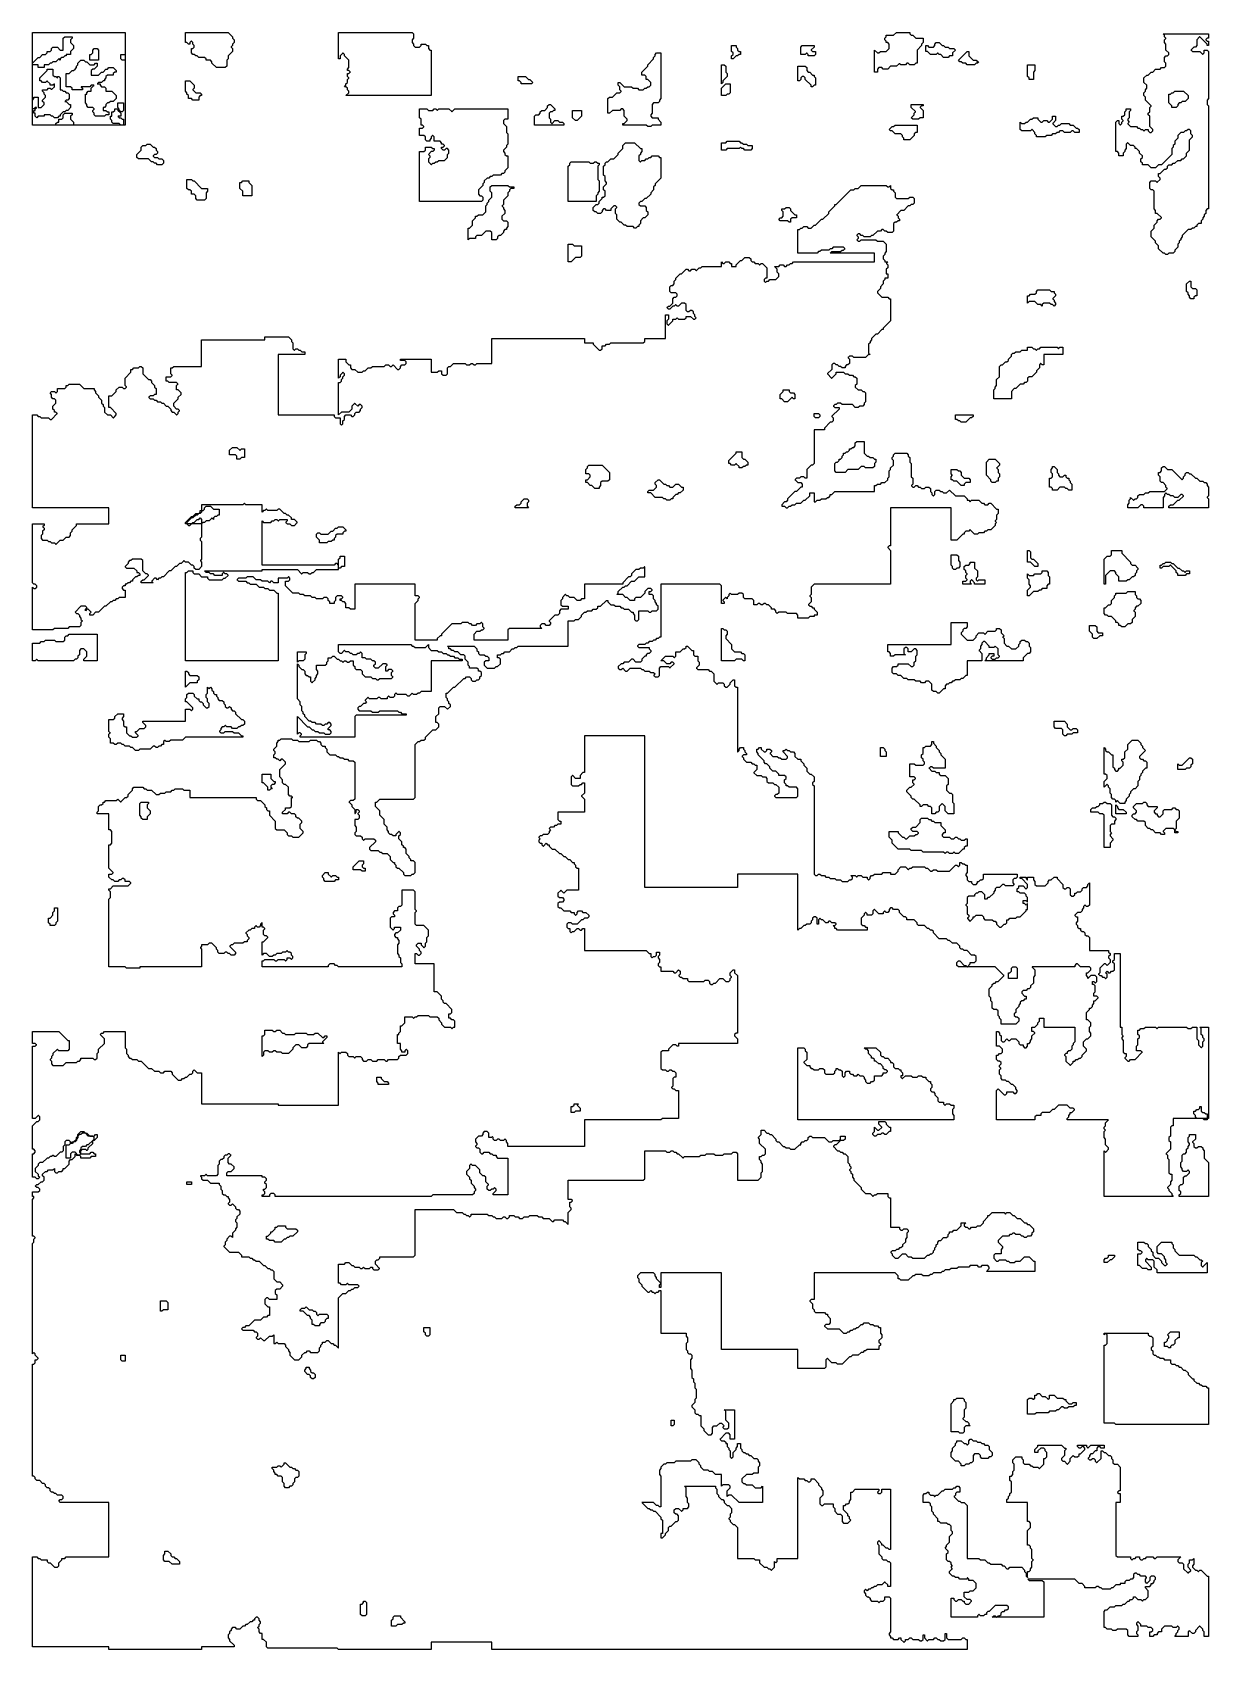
# Model space of a CAD drawing. Header units: metres. Extents: x 0 to 799, y 1 to 1100.
import ezdxf

# ---------------------------------------------------------------- set-up
doc = ezdxf.new("R2010")
doc.units = ezdxf.units.M
doc.layers.add('forest', color=7, linetype='Continuous')
doc.layers.add('forestfragmentation', color=7, linetype='Continuous')

msp = doc.modelspace()

# ---------------------------------------------------------------- linework, layer by layer
at = {"layer": 'forest', "color": 194}
for points in [[(0, 1100), (0, 1100), (63, 1100), (63, 1100), (63, 1100), (63, 1037), (63, 1037), (63, 1037), (0, 1037), (0, 1037), (0, 1037), (0, 1100), (0, 1100)], [(104, 1100), (104, 1100), (133, 1100), (133, 1100), (133, 1100), (136, 1097), (136, 1097), (136, 1097), (136, 1096), (136, 1096), (136, 1096), (136, 1096), (136, 1096), (136, 1096), (136, 1096), (136, 1096), (136, 1096), (137, 1095), (137, 1095), (137, 1095), (137, 1093), (137, 1093), (137, 1093), (136, 1092), (136, 1092), (136, 1092), (136, 1092), (136, 1092), (136, 1092), (136, 1092), (136, 1092), (136, 1092), (136, 1091), (136, 1091), (136, 1091), (135.1, 1090.1), (135.1, 1090.1), (135.1, 1090.1), (135.1, 1090), (135, 1090), (135, 1090), (135, 1090), (135, 1090), (135, 1090), (135, 1090), (135, 1090), (135, 1090), (135, 1090), (135.1, 1090), (135.1, 1089.9), (135.1, 1089.9), (135.1, 1089.9), (136, 1089), (136, 1089), (136, 1089), (136, 1087), (136, 1087), (136, 1087), (133, 1084), (133, 1084), (133, 1084), (133, 1084), (133, 1084), (133, 1084), (133, 1084), (133, 1084), (133, 1084), (133, 1082), (133, 1082), (133, 1082), (132, 1081), (132, 1081), (132, 1081), (132, 1081), (132, 1081), (132, 1081), (132, 1081), (132, 1081), (132, 1081), (132, 1077), (132, 1077), (132, 1077), (131, 1076), (131, 1076), (131, 1076), (125, 1076), (125, 1076), (125, 1076), (122, 1079), (122, 1079), (122, 1079), (122, 1080), (122, 1080), (122, 1080), (122, 1080), (122, 1080), (122, 1080), (122, 1080), (122, 1080), (122, 1080), (121, 1081), (121, 1081), (121, 1081), (121, 1081), (121, 1081), (121, 1081), (121, 1081), (121, 1081), (121, 1081), (118, 1081), (118, 1081), (118, 1081), (118, 1082), (118, 1082), (118, 1082), (118, 1082), (118, 1082), (118, 1082), (118, 1082), (118, 1082), (118, 1082), (117, 1083), (117, 1083), (117, 1083), (117, 1083), (117, 1083), (117, 1083), (117, 1083), (117, 1083), (117, 1083), (113, 1083), (113, 1083), (113, 1083), (112, 1084), (112, 1084), (112, 1084), (112, 1084), (112, 1084), (112, 1084), (112, 1084), (112, 1084), (112, 1084), (111, 1084), (111, 1084), (111, 1084), (110, 1085), (110, 1085), (110, 1085), (110, 1085), (110, 1085), (110, 1085), (110, 1085), (110, 1085), (110, 1085), (109, 1085), (109, 1085), (109, 1085), (108, 1086), (108, 1086), (108, 1086), (108, 1089), (108, 1089), (108, 1089), (109, 1089), (109, 1089), (109, 1089), (109, 1089), (109, 1089), (109, 1089), (109, 1089), (109, 1089), (109, 1089), (110, 1090), (110, 1090), (110, 1090), (110, 1090), (110, 1090), (110, 1090), (110, 1090), (110, 1090), (110, 1090), (110, 1091), (110, 1091), (110, 1091), (110, 1091), (110, 1091), (110, 1091), (110, 1091), (110, 1091), (110, 1091), (109, 1092), (109, 1092), (109, 1092), (109, 1093), (109, 1093), (109, 1093), (109, 1093), (109, 1093), (109, 1093), (109, 1093), (109, 1093), (109, 1093), (108.1, 1093.9), (108.1, 1093.9), (108.1, 1093.9), (108, 1093.9), (108, 1094), (108, 1094), (108, 1094), (108, 1094), (108, 1094), (108, 1094), (108, 1094), (108, 1094), (108, 1094), (108, 1093.9), (107.9, 1093.9), (107.9, 1093.9), (107.9, 1093.9), (107, 1093), (107, 1093), (107, 1093), (107, 1093), (107, 1093), (107, 1093), (107, 1093), (107, 1093), (107, 1093), (107, 1092), (107, 1092), (107, 1092), (106, 1092), (106, 1092), (106, 1092), (105, 1093), (105, 1093), (105, 1093), (105, 1093), (105, 1093), (105, 1093), (105, 1093), (105, 1093), (105, 1093), (104, 1093), (104, 1093), (104, 1093), (104, 1100), (104, 1100)], [(208, 1100), (208, 1100), (258, 1100), (258, 1100), (258, 1100), (259, 1099), (259, 1099), (259, 1099), (259, 1096), (259, 1096), (259, 1096), (258, 1095), (258, 1095), (258, 1095), (258, 1095), (258, 1095), (258, 1095), (258, 1095), (258, 1095), (258, 1095), (258, 1093), (258, 1093), (258, 1093), (258, 1093), (258, 1093), (258, 1093), (258, 1093), (258, 1093), (258, 1093), (259, 1092), (259, 1092), (259, 1092), (259, 1091), (259, 1091), (259, 1091), (259, 1091), (259, 1091), (259, 1091), (259, 1091), (259, 1091), (259, 1091), (260, 1090), (260, 1090), (260, 1090), (260, 1090), (260, 1090), (260, 1090), (260, 1090), (260, 1090), (260, 1090), (263, 1090), (263, 1090), (263, 1090), (263, 1090), (263, 1090), (263, 1090), (263, 1090), (263, 1090), (263, 1090), (264, 1091), (264, 1091), (264, 1091), (264, 1091), (264, 1091), (264, 1091), (264, 1091), (264, 1091), (264, 1091), (264, 1092), (264, 1092), (264, 1092), (267, 1092), (267, 1092), (267, 1092), (268, 1091), (268, 1091), (268, 1091), (268, 1091), (268, 1091), (268, 1091), (268, 1091), (268, 1091), (268, 1091), (269, 1091), (269, 1091), (269, 1091), (269, 1089), (269, 1089), (269, 1089), (269, 1089), (269, 1089), (269, 1089), (269, 1089), (269, 1089), (269, 1089), (270, 1088), (270, 1088), (270, 1088), (270, 1088), (270, 1088), (270, 1088), (270, 1088), (270, 1088), (270, 1088), (271, 1088), (271, 1088), (271, 1088), (271, 1057), (271, 1057), (271, 1057), (213, 1057), (213, 1057), (213, 1057), (215, 1059), (215, 1059), (215, 1059), (215, 1059), (215, 1059), (215, 1059), (215, 1059), (215, 1059), (215, 1059), (215, 1060), (215, 1060), (215, 1060), (215, 1060), (215, 1060), (215, 1060), (215, 1060), (215, 1060), (215, 1060), (214, 1061), (214, 1061), (214, 1061), (214, 1062), (214, 1062), (214, 1062), (214, 1062), (214, 1062), (214, 1062), (214, 1062), (214, 1062), (214, 1062), (213, 1063), (213, 1063), (213, 1063), (213, 1063), (213, 1063), (213, 1063), (213, 1063), (213, 1063), (213, 1063), (212, 1063), (212, 1063), (212, 1063), (213, 1064), (213, 1064), (213, 1064), (213, 1064), (213, 1064), (213, 1064), (213, 1064), (213, 1064), (213, 1064), (213, 1065), (213, 1065), (213, 1065), (214, 1066), (214, 1066), (214, 1066), (214, 1066), (214, 1066), (214, 1066), (214, 1066), (214, 1066), (214, 1066), (214, 1068), (214, 1068), (214, 1068), (214.9, 1068.9), (214.9, 1068.9), (214.9, 1068.9), (214.9, 1069), (215, 1069), (215, 1069), (215, 1069), (215, 1069), (215, 1069), (215, 1069), (215, 1069), (215, 1069), (215, 1069), (214.9, 1069), (214.9, 1069.1), (214.9, 1069.1), (214.9, 1069.1), (214, 1070), (214, 1070), (214, 1070), (214, 1072), (214, 1072), (214, 1072), (215, 1072), (215, 1072), (215, 1072), (215, 1072), (215, 1072), (215, 1072), (215, 1072), (215, 1072), (215, 1072), (215.9, 1072.9), (215.9, 1072.9), (215.9, 1072.9), (215.9, 1073), (216, 1073), (216, 1073), (216, 1073), (216, 1073), (216, 1073), (216, 1073), (216, 1073), (216, 1073), (216, 1073), (215.9, 1073), (215.9, 1073.1), (215.9, 1073.1), (215.9, 1073.1), (215, 1074), (215, 1074), (215, 1074), (215, 1074), (215, 1074), (215, 1074), (215, 1074), (215, 1074), (215, 1074), (214, 1074), (214, 1074), (214, 1074), (214, 1075), (214, 1075), (214, 1075), (215, 1076), (215, 1076), (215, 1076), (215, 1076), (215, 1076), (215, 1076), (215, 1076), (215, 1076), (215, 1076), (215, 1081), (215, 1081), (215, 1081), (215, 1081), (215, 1081), (215, 1081), (215, 1081), (215, 1081), (215, 1081), (212, 1084), (212, 1084), (212, 1084), (212, 1085), (212, 1085), (212, 1085), (212, 1085), (212, 1085), (212, 1085), (212, 1085), (212, 1085), (212, 1085), (211.1, 1085.9), (211.1, 1085.9), (211.1, 1085.9), (211, 1085.9), (211, 1086), (211, 1086), (211, 1086), (211, 1086), (211, 1086), (211, 1086), (211, 1086), (211, 1086), (211, 1086), (211, 1085.9), (210.9, 1085.9), (210.9, 1085.9), (210.9, 1085.9), (209, 1084), (209, 1084), (209, 1084), (209, 1084), (209, 1084), (209, 1084), (209, 1084), (209, 1084), (209, 1084), (209, 1082), (209, 1082), (209, 1082), (208, 1082), (208, 1082), (208, 1082), (208, 1100), (208, 1100)], [(572, 1088), (572, 1088), (574, 1086), (574, 1086), (574, 1086), (574, 1086), (574, 1086), (574, 1086), (574, 1086), (574, 1086), (574, 1086), (575, 1086), (575, 1086), (575, 1086), (575, 1086), (575, 1086), (575, 1086), (575, 1086), (575, 1086), (575, 1086), (576, 1087), (576, 1087), (576, 1087), (580, 1087), (580, 1087), (580, 1087), (580, 1087), (580, 1087), (580, 1087), (580, 1087), (580, 1087), (580, 1087), (582, 1089), (582, 1089), (582, 1089), (582, 1089), (582, 1089), (582, 1089), (582, 1089), (582, 1089), (582, 1089), (582, 1092), (582, 1092), (582, 1092), (582, 1092), (582, 1092), (582, 1092), (582, 1092), (582, 1092), (582, 1092), (581, 1093), (581, 1093), (581, 1093), (581, 1093), (581, 1093), (581, 1093), (581, 1093), (581, 1093), (581, 1093), (580, 1093), (580, 1093), (580, 1093), (580, 1094), (580, 1094), (580, 1094), (580, 1094), (580, 1094), (580, 1094), (580, 1094), (580, 1094), (580, 1094), (579, 1095), (579, 1095), (579, 1095), (579, 1096), (579, 1096), (579, 1096), (580, 1097), (580, 1097), (580, 1097), (580, 1097), (580, 1097), (580, 1097), (580, 1097), (580, 1097), (580, 1097), (580, 1098), (580, 1098), (580, 1098), (585, 1098), (585, 1098), (585, 1098), (585, 1098), (585, 1098), (585, 1098), (585, 1098), (585, 1098), (585, 1098), (587, 1100), (587, 1100), (587, 1100), (596, 1100), (596, 1100), (596, 1100), (596, 1099), (596, 1099), (596, 1099), (596, 1099), (596, 1099), (596, 1099), (596, 1099), (596, 1099), (596, 1099), (597, 1098), (597, 1098), (597, 1098), (597, 1098), (597, 1098), (597, 1098), (597, 1098), (597, 1098), (597, 1098), (598, 1098), (598, 1098), (598, 1098), (600, 1096), (600, 1096), (600, 1096), (600, 1096), (600, 1096), (600, 1096), (600, 1096), (600, 1096), (600, 1096), (605, 1096), (605, 1096), (605, 1096), (605, 1093), (605, 1093), (605, 1093), (604, 1092), (604, 1092), (604, 1092), (604, 1092), (604, 1092), (604, 1092), (604, 1092), (604, 1092), (604, 1092), (604, 1091), (604, 1091), (604, 1091), (601, 1088), (601, 1088), (601, 1088), (601, 1088), (601, 1088), (601, 1088), (601, 1088), (601, 1088), (601, 1088), (601, 1079), (601, 1079), (601, 1079), (600, 1079), (600, 1079), (600, 1079), (600, 1079), (600, 1079), (600, 1079), (600, 1079), (600, 1079), (600, 1079), (599, 1078), (599, 1078), (599, 1078), (596, 1078), (596, 1078), (596, 1078), (595, 1079), (595, 1079), (595, 1079), (595, 1079), (595, 1079), (595, 1079), (595, 1079), (595, 1079), (595, 1079), (594, 1079), (594, 1079), (594, 1079), (594, 1079), (594, 1079), (594, 1079), (594, 1079), (594, 1079), (594, 1079), (593, 1078), (593, 1078), (593, 1078), (590, 1078), (590, 1078), (590, 1078), (589.1, 1078.9), (589.1, 1078.9), (589.1, 1078.9), (589, 1078.9), (589, 1079), (589, 1079), (589, 1079), (589, 1079), (589, 1079), (589, 1079), (589, 1079), (589, 1079), (589, 1079), (589, 1078.9), (588.9, 1078.9), (588.9, 1078.9), (588.9, 1078.9), (587, 1077), (587, 1077), (587, 1077), (583, 1077), (583, 1077), (583, 1077), (583, 1077), (583, 1077), (583, 1077), (583, 1077), (583, 1077), (583, 1077), (581, 1075), (581, 1075), (581, 1075), (578, 1075), (578, 1075), (578, 1075), (577, 1076), (577, 1076), (577, 1076), (577, 1076), (577, 1076), (577, 1076), (577, 1076), (577, 1076), (577, 1076), (575, 1076), (575, 1076), (575, 1076), (575, 1076), (575, 1076), (575, 1076), (575, 1076), (575, 1076), (575, 1076), (574, 1075), (574, 1075), (574, 1075), (574, 1075), (574, 1075), (574, 1075), (574, 1075), (574, 1075), (574, 1075), (574, 1073), (574, 1073), (574, 1073), (572, 1073), (572, 1073), (572, 1073), (572, 1088), (572, 1088)], [(736, 1019), (736, 1019), (736, 1039), (736, 1039), (736, 1039), (737, 1040), (737, 1040), (737, 1040), (738, 1040), (738, 1040), (738, 1040), (738, 1038), (738, 1038), (738, 1038), (738, 1038), (738, 1038), (738, 1038), (738, 1038), (738, 1038), (738, 1038), (738.9, 1037.1), (738.9, 1037.1), (738.9, 1037.1), (739, 1037.1), (739, 1037), (739, 1037), (739, 1037), (739, 1037), (739, 1037), (739, 1037), (739, 1037), (739, 1037), (739, 1037), (739, 1037.1), (739.1, 1037.1), (739.1, 1037.1), (739.1, 1037.1), (740, 1038), (740, 1038), (740, 1038), (740, 1038), (740, 1038), (740, 1038), (740, 1038), (740, 1038), (740, 1038), (740, 1039), (740, 1039), (740, 1039), (740.9, 1039.9), (740.9, 1039.9), (740.9, 1039.9), (740.9, 1040), (741, 1040), (741, 1040), (741, 1040), (741, 1040), (741, 1040), (741, 1040), (741, 1040), (741, 1040), (741, 1040), (740.9, 1040), (740.9, 1040.1), (740.9, 1040.1), (740.9, 1040.1), (740, 1041), (740, 1041), (740, 1041), (740, 1043), (740, 1043), (740, 1043), (741, 1043), (741, 1043), (741, 1043), (741, 1043), (741, 1043), (741, 1043), (741, 1043), (741, 1043), (741, 1043), (742, 1044), (742, 1044), (742, 1044), (742, 1044), (742, 1044), (742, 1044), (742, 1044), (742, 1044), (742, 1044), (742, 1046), (742, 1046), (742, 1046), (743, 1047), (743, 1047), (743, 1047), (743, 1047), (743, 1047), (743, 1047), (743, 1047), (743, 1047), (743, 1047), (743, 1048), (743, 1048), (743, 1048), (746, 1048), (746, 1048), (746, 1048), (746, 1047), (746, 1047), (746, 1047), (745, 1046), (745, 1046), (745, 1046), (745, 1046), (745, 1046), (745, 1046), (745, 1046), (745, 1046), (745, 1046), (745, 1042), (745, 1042), (745, 1042), (744, 1041), (744, 1041), (744, 1041), (744, 1041), (744, 1041), (744, 1041), (744, 1041), (744, 1041), (744, 1041), (744, 1040), (744, 1040), (744, 1040), (744, 1040), (744, 1040), (744, 1040), (744, 1040), (744, 1040), (744, 1040), (745, 1039), (745, 1039), (745, 1039), (744.1, 1038.1), (744.1, 1038.1), (744.1, 1038.1), (744.1, 1038), (744, 1038), (744, 1038), (744, 1038), (744, 1038), (744, 1038), (744, 1038), (744, 1038), (744, 1038), (744, 1038), (744.1, 1038), (744.1, 1037.9), (744.1, 1037.9), (744.1, 1037.9), (746, 1036), (746, 1036), (746, 1036), (746, 1036), (746, 1036), (746, 1036), (746, 1036), (746, 1036), (746, 1036), (750, 1036), (750, 1036), (750, 1036), (751, 1035), (751, 1035), (751, 1035), (751, 1035), (751, 1035), (751, 1035), (751, 1035), (751, 1035), (751, 1035), (752, 1035), (752, 1035), (752, 1035), (753, 1034), (753, 1034), (753, 1034), (753, 1034), (753, 1034), (753, 1034), (753, 1034), (753, 1034), (753, 1034), (754, 1034), (754, 1034), (754, 1034), (754.9, 1033.1), (754.9, 1033.1), (754.9, 1033.1), (755, 1033.1), (755, 1033), (755, 1033), (755, 1033), (755, 1033), (755, 1033), (755, 1033), (755, 1033), (755, 1033), (755, 1033), (755, 1033.1), (755.1, 1033.1), (755.1, 1033.1), (755.1, 1033.1), (756, 1034), (756, 1034), (756, 1034), (758, 1034), (758, 1034), (758, 1034), (758, 1033), (758, 1033), (758, 1033), (758, 1033), (758, 1033), (758, 1033), (758, 1033), (758, 1033), (758, 1033), (759, 1032), (759, 1032), (759, 1032), (759, 1032), (759, 1032), (759, 1032), (759, 1032), (759, 1032), (759, 1032), (760, 1032), (760, 1032), (760, 1032), (760, 1032), (760, 1032), (760, 1032), (760, 1032), (760, 1032), (760, 1032), (761, 1033), (761, 1033), (761, 1033), (761, 1033), (761, 1033), (761, 1033), (761, 1033), (761, 1033), (761, 1033), (761, 1034), (761, 1034), (761, 1034), (761, 1034), (761, 1034), (761, 1034), (761, 1034), (761, 1034), (761, 1034), (759, 1036), (759, 1036), (759, 1036), (759, 1043), (759, 1043), (759, 1043), (759, 1043), (759, 1043), (759, 1043), (759, 1043), (759, 1043), (759, 1043), (758, 1044), (758, 1044), (758, 1044), (758, 1045), (758, 1045), (758, 1045), (759, 1046), (759, 1046), (759, 1046), (759, 1046), (759, 1046), (759, 1046), (759, 1046), (759, 1046), (759, 1046), (759, 1049), (759, 1049), (759, 1049), (759.9, 1049.9), (759.9, 1049.9), (759.9, 1049.9), (759.9, 1050), (760, 1050), (760, 1050), (760, 1050), (760, 1050), (760, 1050), (760, 1050), (760, 1050), (760, 1050), (760, 1050), (759.9, 1050), (759.9, 1050.1), (759.9, 1050.1), (759.9, 1050.1), (756, 1054), (756, 1054), (756, 1054), (756, 1056), (756, 1056), (756, 1056), (756, 1056), (756, 1056), (756, 1056), (756, 1056), (756, 1056), (756, 1056), (755, 1057), (755, 1057), (755, 1057), (755, 1059), (755, 1059), (755, 1059), (756, 1060), (756, 1060), (756, 1060), (756, 1060), (756, 1060), (756, 1060), (756, 1060), (756, 1060), (756, 1060), (756, 1061), (756, 1061), (756, 1061), (757, 1062), (757, 1062), (757, 1062), (757, 1062), (757, 1062), (757, 1062), (757, 1062), (757, 1062), (757, 1062), (757, 1064), (757, 1064), (757, 1064), (757, 1064), (757, 1064), (757, 1064), (757, 1064), (757, 1064), (757, 1064), (755, 1066), (755, 1066), (755, 1066), (755, 1069), (755, 1069), (755, 1069), (757, 1071), (757, 1071), (757, 1071), (758, 1071), (758, 1071), (758, 1071), (758, 1071), (758, 1071), (758, 1071), (758, 1071), (758, 1071), (758, 1071), (760, 1073), (760, 1073), (760, 1073), (761, 1073), (761, 1073), (761, 1073), (761, 1073), (761, 1073), (761, 1073), (761, 1073), (761, 1073), (761, 1073), (763, 1075), (763, 1075), (763, 1075), (766, 1075), (766, 1075), (766, 1075), (766, 1075), (766, 1075), (766, 1075), (766, 1075), (766, 1075), (766, 1075), (767, 1076), (767, 1076), (767, 1076), (769, 1076), (769, 1076), (769, 1076), (769, 1076), (769, 1076), (769, 1076), (769, 1076), (769, 1076), (769, 1076), (770, 1077), (770, 1077), (770, 1077), (770, 1077), (770, 1077), (770, 1077), (770, 1077), (770, 1077), (770, 1077), (770, 1079), (770, 1079), (770, 1079), (770, 1079), (770, 1079), (770, 1079), (770, 1079), (770, 1079), (770, 1079), (769, 1080), (769, 1080), (769, 1080), (769, 1083), (769, 1083), (769, 1083), (770, 1084), (770, 1084), (770, 1084), (771, 1084), (771, 1084), (771, 1084), (771, 1084), (771, 1084), (771, 1084), (771, 1084), (771, 1084), (771, 1084), (772, 1085), (772, 1085), (772, 1085), (772, 1085), (772, 1085), (772, 1085), (772, 1085), (772, 1085), (772, 1085), (772, 1086), (772, 1086), (772, 1086), (772, 1086), (772, 1086), (772, 1086), (772, 1086), (772, 1086), (772, 1086), (770, 1088), (770, 1088), (770, 1088), (770, 1092), (770, 1092), (770, 1092), (770, 1092), (770, 1092), (770, 1092), (770, 1092), (770, 1092), (770, 1092), (769, 1093), (769, 1093), (769, 1093), (769, 1095), (769, 1095), (769, 1095), (769.9, 1095.9), (769.9, 1095.9), (769.9, 1095.9), (769.9, 1096), (770, 1096), (770, 1096), (770, 1096), (770, 1096), (770, 1096), (770, 1096), (770, 1096), (770, 1096), (770, 1096), (769.9, 1096), (769.9, 1096.1), (769.9, 1096.1), (769.9, 1096.1), (769, 1097), (769, 1097), (769, 1097), (769, 1098), (769, 1098), (769, 1098), (769, 1098), (769, 1098), (769, 1098), (769, 1098), (769, 1098), (769, 1098), (768, 1099), (768, 1099), (768, 1099), (799, 1099), (799, 1099), (799, 1099), (799, 1096), (799, 1096), (799, 1096), (798, 1096), (798, 1096), (798, 1096), (798, 1096), (798, 1096), (798, 1096), (798, 1096), (798, 1096), (798, 1096), (797.1, 1095.1), (797.1, 1095.1), (797.1, 1095.1), (797.1, 1095), (797, 1095), (797, 1095), (797, 1095), (797, 1095), (797, 1095), (797, 1095), (797, 1095), (797, 1095), (797, 1095), (797.1, 1095), (797.1, 1094.9), (797.1, 1094.9), (797.1, 1094.9), (798, 1094), (798, 1094), (798, 1094), (798, 1094), (798, 1094), (798, 1094), (798, 1094), (798, 1094), (798, 1094), (799, 1094), (799, 1094), (799, 1094), (799, 1091), (799, 1091), (799, 1091), (798, 1091), (798, 1091), (798, 1091), (798, 1092), (798, 1092), (798, 1092), (798, 1092), (798, 1092), (798, 1092), (798, 1092), (798, 1092), (798, 1092), (793.1, 1096.9), (793.1, 1096.9), (793.1, 1096.9), (793, 1096.9), (793, 1097), (793, 1097), (793, 1097), (793, 1097), (793, 1097), (793, 1097), (793, 1097), (793, 1097), (793, 1097), (793, 1096.9), (792.9, 1096.9), (792.9, 1096.9), (792.9, 1096.9), (791, 1095), (791, 1095), (791, 1095), (791, 1095), (791, 1095), (791, 1095), (791, 1095), (791, 1095), (791, 1095), (791, 1091), (791, 1091), (791, 1091), (790, 1090), (790, 1090), (790, 1090), (789, 1090), (789, 1090), (789, 1090), (789, 1090), (789, 1090), (789, 1090), (789, 1090), (789, 1090), (789, 1090), (787.1, 1088.1), (787.1, 1088.1), (787.1, 1088.1), (787.1, 1088), (787, 1088), (787, 1088), (787, 1088), (787, 1088), (787, 1088), (787, 1088), (787, 1088), (787, 1088), (787, 1088), (787.1, 1088), (787.1, 1087.9), (787.1, 1087.9), (787.1, 1087.9), (788, 1087), (788, 1087), (788, 1087), (788, 1087), (788, 1087), (788, 1087), (788, 1087), (788, 1087), (788, 1087), (793, 1087), (793, 1087), (793, 1087), (794.9, 1085.1), (794.9, 1085.1), (794.9, 1085.1), (795, 1085.1), (795, 1085), (795, 1085), (795, 1085), (795, 1085), (795, 1085), (795, 1085), (795, 1085), (795, 1085), (795, 1085), (795, 1085.1), (795.1, 1085.1), (795.1, 1085.1), (795.1, 1085.1), (796, 1086), (796, 1086), (796, 1086), (796, 1086), (796, 1086), (796, 1086), (796, 1086), (796, 1086), (796, 1086), (796, 1088), (796, 1088), (796, 1088), (798, 1088), (798, 1088), (798, 1088), (799, 1087), (799, 1087), (799, 1087), (799, 1055), (799, 1055), (799, 1055), (798, 1054), (798, 1054), (798, 1054), (798, 1054), (798, 1054), (798, 1054), (798, 1054), (798, 1054), (798, 1054), (798, 1051), (798, 1051), (798, 1051), (798, 1051), (798, 1051), (798, 1051), (798, 1051), (798, 1051), (798, 1051), (799, 1050), (799, 1050), (799, 1050), (799, 980), (799, 980), (799, 980), (798, 980), (798, 980), (798, 980), (798, 980), (798, 980), (798, 980), (798, 980), (798, 980), (798, 980), (797, 979), (797, 979), (797, 979), (797, 979), (797, 979), (797, 979), (797, 979), (797, 979), (797, 979), (797, 977), (797, 977), (797, 977), (796, 976), (796, 976), (796, 976), (796, 976), (796, 976), (796, 976), (796, 976), (796, 976), (796, 976), (796, 975), (796, 975), (796, 975), (795, 974), (795, 974), (795, 974), (795, 974), (795, 974), (795, 974), (795, 974), (795, 974), (795, 974), (795, 973), (795, 973), (795, 973), (794, 972), (794, 972), (794, 972), (794, 972), (794, 972), (794, 972), (794, 972), (794, 972), (794, 972), (794, 970), (794, 970), (794, 970), (792, 970), (792, 970), (792, 970), (792, 970), (792, 970), (792, 970), (792, 970), (792, 970), (792, 970), (791, 969), (791, 969), (791, 969), (791, 969), (791, 969), (791, 969), (791, 969), (791, 969), (791, 969), (791, 968), (791, 968), (791, 968), (790, 968), (790, 968), (790, 968), (790, 968), (790, 968), (790, 968), (790, 968), (790, 968), (790, 968), (789, 967), (789, 967), (789, 967), (788, 967), (788, 967), (788, 967), (788, 967), (788, 967), (788, 967), (788, 967), (788, 967), (788, 967), (787, 966), (787, 966), (787, 966), (785, 966), (785, 966), (785, 966), (785, 966), (785, 966), (785, 966), (785, 966), (785, 966), (785, 966), (781, 962), (781, 962), (781, 962), (781, 962), (781, 962), (781, 962), (781, 962), (781, 962), (781, 962), (781, 961), (781, 961), (781, 961), (780, 960), (780, 960), (780, 960), (780, 960), (780, 960), (780, 960), (780, 960), (780, 960), (780, 960), (780, 959), (780, 959), (780, 959), (779, 958), (779, 958), (779, 958), (779, 958), (779, 958), (779, 958), (779, 958), (779, 958), (779, 958), (779, 957), (779, 957), (779, 957), (778, 956), (778, 956), (778, 956), (778, 956), (778, 956), (778, 956), (778, 956), (778, 956), (778, 956), (778, 954), (778, 954), (778, 954), (776, 952), (776, 952), (776, 952), (776, 952), (776, 952), (776, 952), (776, 952), (776, 952), (776, 952), (776, 951), (776, 951), (776, 951), (775, 950), (775, 950), (775, 950), (772, 950), (772, 950), (772, 950), (772, 950), (772, 950), (772, 950), (772, 950), (772, 950), (772, 950), (771, 949), (771, 949), (771, 949), (770, 949), (770, 949), (770, 949), (769, 950), (769, 950), (769, 950), (769, 950), (769, 950), (769, 950), (769, 950), (769, 950), (769, 950), (768, 950), (768, 950), (768, 950), (765, 953), (765, 953), (765, 953), (765, 955), (765, 955), (765, 955), (765, 955), (765, 955), (765, 955), (765, 955), (765, 955), (765, 955), (763, 957), (763, 957), (763, 957), (763, 958), (763, 958), (763, 958), (763, 958), (763, 958), (763, 958), (763, 958), (763, 958), (763, 958), (760, 961), (760, 961), (760, 961), (760, 965), (760, 965), (760, 965), (762, 967), (762, 967), (762, 967), (762, 967), (762, 967), (762, 967), (762, 967), (762, 967), (762, 967), (762, 969), (762, 969), (762, 969), (764, 971), (764, 971), (764, 971), (764, 971), (764, 971), (764, 971), (764, 971), (764, 971), (764, 971), (764, 972), (764, 972), (764, 972), (765, 973), (765, 973), (765, 973), (766, 973), (766, 973), (766, 973), (766, 973), (766, 973), (766, 973), (766, 973), (766, 973), (766, 973), (766.9, 973.9), (766.9, 973.9), (766.9, 973.9), (766.9, 974), (767, 974), (767, 974), (767, 974), (767, 974), (767, 974), (767, 974), (767, 974), (767, 974), (767, 974), (766.9, 974), (766.9, 974.1), (766.9, 974.1), (766.9, 974.1), (764, 977), (764, 977), (764, 977), (764, 977), (764, 977), (764, 977), (764, 977), (764, 977), (764, 977), (763, 977), (763, 977), (763, 977), (763, 979), (763, 979), (763, 979), (763, 979), (763, 979), (763, 979), (763, 979), (763, 979), (763, 979), (762, 980), (762, 980), (762, 980), (762, 992), (762, 992), (762, 992), (762, 992), (762, 992), (762, 992), (762, 992), (762, 992), (762, 992), (761, 993), (761, 993), (761, 993), (761, 993), (761, 993), (761, 993), (761, 993), (761, 993), (761, 993), (760, 993), (760, 993), (760, 993), (759, 994), (759, 994), (759, 994), (759, 998), (759, 998), (759, 998), (760, 999), (760, 999), (760, 999), (763, 999), (763, 999), (763, 999), (763.9, 998.1), (763.9, 998.1), (763.9, 998.1), (764, 998.1), (764, 998), (764, 998), (764, 998), (764, 998), (764, 998), (764, 998), (764, 998), (764, 998), (764, 998), (764, 998.1), (764.1, 998.1), (764.1, 998.1), (764.1, 998.1), (766, 1000), (766, 1000), (766, 1000), (766, 1000), (766, 1000), (766, 1000), (766, 1000), (766, 1000), (766, 1000), (766, 1001), (766, 1001), (766, 1001), (766, 1001), (766, 1001), (766, 1001), (766, 1001), (766, 1001), (766, 1001), (765, 1002), (765, 1002), (765, 1002), (765, 1004), (765, 1004), (765, 1004), (766, 1004), (766, 1004), (766, 1004), (766, 1004), (766, 1004), (766, 1004), (766, 1004), (766, 1004), (766, 1004), (769, 1007), (769, 1007), (769, 1007), (770, 1007), (770, 1007), (770, 1007), (770, 1007), (770, 1007), (770, 1007), (770, 1007), (770, 1007), (770, 1007), (771, 1008), (771, 1008), (771, 1008), (771, 1008), (771, 1008), (771, 1008), (771, 1008), (771, 1008), (771, 1008), (771, 1009), (771, 1009), (771, 1009), (772, 1010), (772, 1010), (772, 1010), (774, 1010), (774, 1010), (774, 1010), (774, 1010), (774, 1010), (774, 1010), (774, 1010), (774, 1010), (774, 1010), (775, 1011), (775, 1011), (775, 1011), (776, 1011), (776, 1011), (776, 1011), (776, 1011), (776, 1011), (776, 1011), (776, 1011), (776, 1011), (776, 1011), (778, 1013), (778, 1013), (778, 1013), (780, 1013), (780, 1013), (780, 1013), (780, 1013), (780, 1013), (780, 1013), (780, 1013), (780, 1013), (780, 1013), (781, 1014), (781, 1014), (781, 1014), (782, 1014), (782, 1014), (782, 1014), (782, 1014), (782, 1014), (782, 1014), (782, 1014), (782, 1014), (782, 1014), (784, 1016), (784, 1016), (784, 1016), (784, 1016), (784, 1016), (784, 1016), (784, 1016), (784, 1016), (784, 1016), (784, 1018), (784, 1018), (784, 1018), (786, 1020), (786, 1020), (786, 1020), (786, 1020), (786, 1020), (786, 1020), (786, 1020), (786, 1020), (786, 1020), (786, 1027), (786, 1027), (786, 1027), (788, 1029), (788, 1029), (788, 1029), (788, 1029), (788, 1029), (788, 1029), (788, 1029), (788, 1029), (788, 1029), (788, 1030), (788, 1030), (788, 1030), (788, 1030), (788, 1030), (788, 1030), (788, 1030), (788, 1030), (788, 1030), (787, 1031), (787, 1031), (787, 1031), (787, 1033), (787, 1033), (787, 1033), (787, 1033), (787, 1033), (787, 1033), (787, 1033), (787, 1033), (787, 1033), (786, 1034), (786, 1034), (786, 1034), (786, 1034), (786, 1034), (786, 1034), (786, 1034), (786, 1034), (786, 1034), (785, 1034), (785, 1034), (785, 1034), (785, 1034), (785, 1034), (785, 1034), (785, 1034), (785, 1034), (785, 1034), (784, 1033), (784, 1033), (784, 1033), (783, 1033), (783, 1033), (783, 1033), (783, 1033), (783, 1033), (783, 1033), (783, 1033), (783, 1033), (783, 1033), (782, 1032), (782, 1032), (782, 1032), (780, 1032), (780, 1032), (780, 1032), (780, 1032), (780, 1032), (780, 1032), (780, 1032), (780, 1032), (780, 1032), (778, 1030), (778, 1030), (778, 1030), (778, 1030), (778, 1030), (778, 1030), (778, 1030), (778, 1030), (778, 1030), (778, 1028), (778, 1028), (778, 1028), (776, 1026), (776, 1026), (776, 1026), (776, 1026), (776, 1026), (776, 1026), (776, 1026), (776, 1026), (776, 1026), (776, 1024), (776, 1024), (776, 1024), (775, 1023), (775, 1023), (775, 1023), (775, 1023), (775, 1023), (775, 1023), (775, 1023), (775, 1023), (775, 1023), (775, 1022), (775, 1022), (775, 1022), (774, 1021), (774, 1021), (774, 1021), (774, 1021), (774, 1021), (774, 1021), (774, 1021), (774, 1021), (774, 1021), (774, 1017), (774, 1017), (774, 1017), (767, 1010), (767, 1010), (767, 1010), (765, 1010), (765, 1010), (765, 1010), (765, 1010), (765, 1010), (765, 1010), (765, 1010), (765, 1010), (765, 1010), (763, 1008), (763, 1008), (763, 1008), (760, 1008), (760, 1008), (760, 1008), (758, 1010), (758, 1010), (758, 1010), (758, 1010), (758, 1010), (758, 1010), (758, 1010), (758, 1010), (758, 1010), (754, 1010), (754, 1010), (754, 1010), (754, 1011), (754, 1011), (754, 1011), (754, 1011), (754, 1011), (754, 1011), (754, 1011), (754, 1011), (754, 1011), (753, 1012), (753, 1012), (753, 1012), (753, 1014), (753, 1014), (753, 1014), (754, 1015), (754, 1015), (754, 1015), (754, 1015), (754, 1015), (754, 1015), (754, 1015), (754, 1015), (754, 1015), (754, 1016), (754, 1016), (754, 1016), (754, 1016), (754, 1016), (754, 1016), (754, 1016), (754, 1016), (754, 1016), (752, 1018), (752, 1018), (752, 1018), (752, 1019), (752, 1019), (752, 1019), (752, 1019), (752, 1019), (752, 1019), (752, 1019), (752, 1019), (752, 1019), (750, 1021), (750, 1021), (750, 1021), (750, 1021), (750, 1021), (750, 1021), (750, 1021), (750, 1021), (750, 1021), (749, 1021), (749, 1021), (749, 1021), (749, 1022), (749, 1022), (749, 1022), (749, 1022), (749, 1022), (749, 1022), (749, 1022), (749, 1022), (749, 1022), (748, 1023), (748, 1023), (748, 1023), (748, 1023), (748, 1023), (748, 1023), (748, 1023), (748, 1023), (748, 1023), (746, 1023), (746, 1023), (746, 1023), (744.1, 1024.9), (744.1, 1024.9), (744.1, 1024.9), (744, 1024.9), (744, 1025), (744, 1025), (744, 1025), (744, 1025), (744, 1025), (744, 1025), (744, 1025), (744, 1025), (744, 1025), (744, 1024.9), (743.9, 1024.9), (743.9, 1024.9), (743.9, 1024.9), (743, 1024), (743, 1024), (743, 1024), (743, 1024), (743, 1024), (743, 1024), (743, 1024), (743, 1024), (743, 1024), (743, 1021), (743, 1021), (743, 1021), (742, 1020), (742, 1020), (742, 1020), (742, 1020), (742, 1020), (742, 1020), (742, 1020), (742, 1020), (742, 1020), (742, 1019), (742, 1019), (742, 1019), (741, 1018), (741, 1018), (741, 1018), (741, 1018), (741, 1018), (741, 1018), (741, 1018), (741, 1018), (741, 1018), (741, 1016), (741, 1016), (741, 1016), (738, 1016), (738, 1016), (738, 1016), (738, 1018), (738, 1018), (738, 1018), (738, 1018), (738, 1018), (738, 1018), (738, 1018), (738, 1018), (738, 1018), (737, 1019), (737, 1019), (737, 1019), (737, 1019), (737, 1019), (737, 1019), (737, 1019), (737, 1019), (737, 1019), (736, 1019), (736, 1019)], [(475, 1091), (475, 1091), (478, 1091), (478, 1091), (478, 1091), (478, 1090), (478, 1090), (478, 1090), (478, 1090), (478, 1090), (478, 1090), (478, 1090), (478, 1090), (478, 1090), (479, 1089), (479, 1089), (479, 1089), (479, 1088), (479, 1088), (479, 1088), (479, 1088), (479, 1088), (479, 1088), (479, 1088), (479, 1088), (479, 1088), (480, 1087), (480, 1087), (480, 1087), (480, 1087), (480, 1087), (480, 1087), (480, 1087), (480, 1087), (480, 1087), (481, 1087), (481, 1087), (481, 1087), (481, 1085), (481, 1085), (481, 1085), (480, 1085), (480, 1085), (480, 1085), (480, 1085), (480, 1085), (480, 1085), (480, 1085), (480, 1085), (480, 1085), (479, 1084), (479, 1084), (479, 1084), (478, 1084), (478, 1084), (478, 1084), (478, 1084), (478, 1084), (478, 1084), (478, 1084), (478, 1084), (478, 1084), (476, 1082), (476, 1082), (476, 1082), (475, 1082), (475, 1082), (475, 1082), (475, 1084), (475, 1084), (475, 1084), (476, 1085), (476, 1085), (476, 1085), (476, 1085), (476, 1085), (476, 1085), (476, 1085), (476, 1085), (476, 1085), (476, 1086), (476, 1086), (476, 1086), (476, 1086), (476, 1086), (476, 1086), (476, 1086), (476, 1086), (476, 1086), (475, 1087), (475, 1087), (475, 1087), (475, 1091), (475, 1091)], [(522, 1085), (522, 1085), (522, 1090), (522, 1090), (522, 1090), (523, 1091), (523, 1091), (523, 1091), (531, 1091), (531, 1091), (531, 1091), (531, 1090), (531, 1090), (531, 1090), (529.1, 1088.1), (529.1, 1088.1), (529.1, 1088.1), (529.1, 1088), (529, 1088), (529, 1088), (529, 1088), (529, 1088), (529, 1088), (529, 1088), (529, 1088), (529, 1088), (529, 1088), (529.1, 1088), (529.1, 1087.9), (529.1, 1087.9), (529.1, 1087.9), (530, 1087), (530, 1087), (530, 1087), (530, 1087), (530, 1087), (530, 1087), (530, 1087), (530, 1087), (530, 1087), (532, 1087), (532, 1087), (532, 1087), (532, 1085), (532, 1085), (532, 1085), (531, 1084), (531, 1084), (531, 1084), (527, 1084), (527, 1084), (527, 1084), (527, 1085), (527, 1085), (527, 1085), (527, 1085), (527, 1085), (527, 1085), (527, 1085), (527, 1085), (527, 1085), (526.1, 1085.9), (526.1, 1085.9), (526.1, 1085.9), (526, 1085.9), (526, 1086), (526, 1086), (526, 1086), (526, 1086), (526, 1086), (526, 1086), (526, 1086), (526, 1086), (526, 1086), (526, 1085.9), (525.9, 1085.9), (525.9, 1085.9), (525.9, 1085.9), (525, 1085), (525, 1085), (525, 1085), (522, 1085), (522, 1085)], [(607, 1087), (607, 1087), (607, 1091), (607, 1091), (607, 1091), (608, 1091), (608, 1091), (608, 1091), (609, 1090), (609, 1090), (609, 1090), (609, 1090), (609, 1090), (609, 1090), (609, 1090), (609, 1090), (609, 1090), (612, 1090), (612, 1090), (612, 1090), (612, 1090), (612, 1090), (612, 1090), (612, 1090), (612, 1090), (612, 1090), (613, 1091), (613, 1091), (613, 1091), (613, 1091), (613, 1091), (613, 1091), (613, 1091), (613, 1091), (613, 1091), (613, 1092), (613, 1092), (613, 1092), (614, 1093), (614, 1093), (614, 1093), (616, 1093), (616, 1093), (616, 1093), (618, 1091), (618, 1091), (618, 1091), (618, 1091), (618, 1091), (618, 1091), (618, 1091), (618, 1091), (618, 1091), (619, 1091), (619, 1091), (619, 1091), (620, 1090), (620, 1090), (620, 1090), (620, 1090), (620, 1090), (620, 1090), (620, 1090), (620, 1090), (620, 1090), (622, 1090), (622, 1090), (622, 1090), (623, 1089), (623, 1089), (623, 1089), (623, 1089), (623, 1089), (623, 1089), (623, 1089), (623, 1089), (623, 1089), (626, 1089), (626, 1089), (626, 1089), (627, 1088), (627, 1088), (627, 1088), (625, 1086), (625, 1086), (625, 1086), (625, 1086), (625, 1086), (625, 1086), (625, 1086), (625, 1086), (625, 1086), (625, 1084), (625, 1084), (625, 1084), (623, 1084), (623, 1084), (623, 1084), (623, 1084), (623, 1084), (623, 1084), (623, 1084), (623, 1084), (623, 1084), (622, 1083), (622, 1083), (622, 1083), (619, 1083), (619, 1083), (619, 1083), (617, 1085), (617, 1085), (617, 1085), (617, 1085), (617, 1085), (617, 1085), (617, 1085), (617, 1085), (617, 1085), (616, 1085), (616, 1085), (616, 1085), (615.1, 1085.9), (615.1, 1085.9), (615.1, 1085.9), (615, 1085.9), (615, 1086), (615, 1086), (615, 1086), (615, 1086), (615, 1086), (615, 1086), (615, 1086), (615, 1086), (615, 1086), (615, 1085.9), (614.9, 1085.9), (614.9, 1085.9), (614.9, 1085.9), (614, 1085), (614, 1085), (614, 1085), (610, 1085), (610, 1085), (610, 1085), (608, 1087), (608, 1087), (608, 1087), (608, 1087), (608, 1087), (608, 1087), (608, 1087), (608, 1087), (608, 1087), (607, 1087), (607, 1087)], [(391, 1045), (391, 1045), (391, 1055), (391, 1055), (391, 1055), (392, 1056), (392, 1056), (392, 1056), (394, 1056), (394, 1056), (394, 1056), (394, 1056), (394, 1056), (394, 1056), (394, 1056), (394, 1056), (394, 1056), (397, 1059), (397, 1059), (397, 1059), (399, 1059), (399, 1059), (399, 1059), (399, 1059), (399, 1059), (399, 1059), (399, 1059), (399, 1059), (399, 1059), (399.9, 1059.9), (399.9, 1059.9), (399.9, 1059.9), (399.9, 1060), (400, 1060), (400, 1060), (400, 1060), (400, 1060), (400, 1060), (400, 1060), (400, 1060), (400, 1060), (400, 1060), (399.9, 1060), (399.9, 1060.1), (399.9, 1060.1), (399.9, 1060.1), (399, 1061), (399, 1061), (399, 1061), (399, 1063), (399, 1063), (399, 1063), (399, 1063), (399, 1063), (399, 1063), (399, 1063), (399, 1063), (399, 1063), (398, 1064), (398, 1064), (398, 1064), (398, 1066), (398, 1066), (398, 1066), (399, 1066), (399, 1066), (399, 1066), (402, 1063), (402, 1063), (402, 1063), (402, 1063), (402, 1063), (402, 1063), (402, 1063), (402, 1063), (402, 1063), (407, 1063), (407, 1063), (407, 1063), (408, 1062), (408, 1062), (408, 1062), (408, 1062), (408, 1062), (408, 1062), (408, 1062), (408, 1062), (408, 1062), (411, 1062), (411, 1062), (411, 1062), (412, 1061), (412, 1061), (412, 1061), (412, 1061), (412, 1061), (412, 1061), (412, 1061), (412, 1061), (412, 1061), (415, 1061), (415, 1061), (415, 1061), (415, 1061), (415, 1061), (415, 1061), (415, 1061), (415, 1061), (415, 1061), (416, 1062), (416, 1062), (416, 1062), (417, 1062), (417, 1062), (417, 1062), (417, 1062), (417, 1062), (417, 1062), (417, 1062), (417, 1062), (417, 1062), (418, 1063), (418, 1063), (418, 1063), (419, 1063), (419, 1063), (419, 1063), (419, 1063), (419, 1063), (419, 1063), (419, 1063), (419, 1063), (419, 1063), (420, 1064), (420, 1064), (420, 1064), (420, 1064), (420, 1064), (420, 1064), (420, 1064), (420, 1064), (420, 1064), (420, 1066), (420, 1066), (420, 1066), (420, 1066), (420, 1066), (420, 1066), (420, 1066), (420, 1066), (420, 1066), (418, 1068), (418, 1068), (418, 1068), (418, 1068), (418, 1068), (418, 1068), (418, 1068), (418, 1068), (418, 1068), (417, 1068), (417, 1068), (417, 1068), (417, 1070), (417, 1070), (417, 1070), (417, 1070), (417, 1070), (417, 1070), (417, 1070), (417, 1070), (417, 1070), (416, 1071), (416, 1071), (416, 1071), (416, 1071), (416, 1071), (416, 1071), (416, 1071), (416, 1071), (416, 1071), (414, 1071), (414, 1071), (414, 1071), (414, 1073), (414, 1073), (414, 1073), (418, 1077), (418, 1077), (418, 1077), (418, 1077), (418, 1077), (418, 1077), (418, 1077), (418, 1077), (418, 1077), (418, 1078), (418, 1078), (418, 1078), (422, 1082), (422, 1082), (422, 1082), (422, 1082), (422, 1082), (422, 1082), (422, 1082), (422, 1082), (422, 1082), (422, 1083), (422, 1083), (422, 1083), (423, 1084), (423, 1084), (423, 1084), (423, 1084), (423, 1084), (423, 1084), (423, 1084), (423, 1084), (423, 1084), (423, 1085), (423, 1085), (423, 1085), (424, 1086), (424, 1086), (424, 1086), (427, 1086), (427, 1086), (427, 1086), (427, 1055), (427, 1055), (427, 1055), (426, 1054), (426, 1054), (426, 1054), (426, 1054), (426, 1054), (426, 1054), (426, 1054), (426, 1054), (426, 1054), (426, 1053), (426, 1053), (426, 1053), (425, 1052), (425, 1052), (425, 1052), (422, 1052), (422, 1052), (422, 1052), (422, 1052), (422, 1052), (422, 1052), (422, 1052), (422, 1052), (422, 1052), (421, 1051), (421, 1051), (421, 1051), (421, 1051), (421, 1051), (421, 1051), (421, 1051), (421, 1051), (421, 1051), (421, 1045), (421, 1045), (421, 1045), (420, 1044), (420, 1044), (420, 1044), (420, 1044), (420, 1044), (420, 1044), (420, 1044), (420, 1044), (420, 1044), (420, 1043), (420, 1043), (420, 1043), (420, 1043), (420, 1043), (420, 1043), (420, 1043), (420, 1043), (420, 1043), (421, 1042), (421, 1042), (421, 1042), (421, 1042), (421, 1042), (421, 1042), (421, 1042), (421, 1042), (421, 1042), (425, 1042), (425, 1042), (425, 1042), (425, 1041), (425, 1041), (425, 1041), (425, 1041), (425, 1041), (425, 1041), (425, 1041), (425, 1041), (425, 1041), (427, 1039), (427, 1039), (427, 1039), (427, 1037), (427, 1037), (427, 1037), (421, 1037), (421, 1037), (421, 1037), (421, 1037), (421, 1037), (421, 1037), (421, 1037), (421, 1037), (421, 1037), (420, 1036), (420, 1036), (420, 1036), (418, 1036), (418, 1036), (418, 1036), (417, 1037), (417, 1037), (417, 1037), (417, 1037), (417, 1037), (417, 1037), (417, 1037), (417, 1037), (417, 1037), (401, 1037), (401, 1037), (401, 1037), (401, 1038), (401, 1038), (401, 1038), (402, 1038), (402, 1038), (402, 1038), (402, 1038), (402, 1038), (402, 1038), (402, 1038), (402, 1038), (402, 1038), (404, 1040), (404, 1040), (404, 1040), (404, 1040), (404, 1040), (404, 1040), (404, 1040), (404, 1040), (404, 1040), (404, 1041), (404, 1041), (404, 1041), (404, 1041), (404, 1041), (404, 1041), (404, 1041), (404, 1041), (404, 1041), (402, 1043), (402, 1043), (402, 1043), (402, 1047), (402, 1047), (402, 1047), (402, 1047), (402, 1047), (402, 1047), (402, 1047), (402, 1047), (402, 1047), (401, 1048), (401, 1048), (401, 1048), (401, 1048), (401, 1048), (401, 1048), (401, 1048), (401, 1048), (401, 1048), (400, 1048), (400, 1048), (400, 1048), (400, 1048), (400, 1048), (400, 1048), (400, 1048), (400, 1048), (400, 1048), (399, 1047), (399, 1047), (399, 1047), (394, 1047), (394, 1047), (394, 1047), (394, 1047), (394, 1047), (394, 1047), (394, 1047), (394, 1047), (394, 1047), (392, 1045), (392, 1045), (392, 1045), (391, 1045), (391, 1045)], [(468, 1078), (468, 1078), (470, 1078), (470, 1078), (470, 1078), (471, 1077), (471, 1077), (471, 1077), (471, 1073), (471, 1073), (471, 1073), (471, 1073), (471, 1073), (471, 1073), (471, 1073), (471, 1073), (471, 1073), (472, 1072), (472, 1072), (472, 1072), (472, 1070), (472, 1070), (472, 1070), (469, 1067), (469, 1067), (469, 1067), (469, 1067), (469, 1067), (469, 1067), (469, 1067), (469, 1067), (469, 1067), (469, 1066), (469, 1066), (469, 1066), (468, 1065), (468, 1065), (468, 1065), (468, 1078), (468, 1078)], [(629, 1081), (629, 1081), (635, 1087), (635, 1087), (635, 1087), (636, 1087), (636, 1087), (636, 1087), (636, 1084), (636, 1084), (636, 1084), (636, 1084), (636, 1084), (636, 1084), (636, 1084), (636, 1084), (636, 1084), (639, 1081), (639, 1081), (639, 1081), (639, 1081), (639, 1081), (639, 1081), (639, 1081), (639, 1081), (639, 1081), (641, 1081), (641, 1081), (641, 1081), (642, 1080), (642, 1080), (642, 1080), (642, 1080), (642, 1080), (642, 1080), (642, 1080), (642, 1080), (642, 1080), (643, 1080), (643, 1080), (643, 1080), (642, 1079), (642, 1079), (642, 1079), (641, 1079), (641, 1079), (641, 1079), (641, 1079), (641, 1079), (641, 1079), (641, 1079), (641, 1079), (641, 1079), (640, 1078), (640, 1078), (640, 1078), (635, 1078), (635, 1078), (635, 1078), (634, 1079), (634, 1079), (634, 1079), (634, 1079), (634, 1079), (634, 1079), (634, 1079), (634, 1079), (634, 1079), (632, 1079), (632, 1079), (632, 1079), (631, 1080), (631, 1080), (631, 1080), (631, 1080), (631, 1080), (631, 1080), (631, 1080), (631, 1080), (631, 1080), (630, 1080), (630, 1080), (630, 1080), (629, 1081), (629, 1081)], [(676, 1078), (676, 1078), (681, 1078), (681, 1078), (681, 1078), (681, 1074), (681, 1074), (681, 1074), (680, 1073), (680, 1073), (680, 1073), (680, 1073), (680, 1073), (680, 1073), (680, 1073), (680, 1073), (680, 1073), (680, 1068), (680, 1068), (680, 1068), (677, 1068), (677, 1068), (677, 1068), (677, 1069), (677, 1069), (677, 1069), (677, 1069), (677, 1069), (677, 1069), (677, 1069), (677, 1069), (677, 1069), (676, 1070), (676, 1070), (676, 1070), (676, 1078), (676, 1078)], [(104, 1067), (104, 1067), (107, 1067), (107, 1067), (107, 1067), (110, 1064), (110, 1064), (110, 1064), (110, 1062), (110, 1062), (110, 1062), (109.1, 1061.1), (109.1, 1061.1), (109.1, 1061.1), (109.1, 1061), (109, 1061), (109, 1061), (109, 1061), (109, 1061), (109, 1061), (109, 1061), (109, 1061), (109, 1061), (109, 1061), (109.1, 1061), (109.1, 1060.9), (109.1, 1060.9), (109.1, 1060.9), (111, 1059), (111, 1059), (111, 1059), (111, 1059), (111, 1059), (111, 1059), (111, 1059), (111, 1059), (111, 1059), (114, 1059), (114, 1059), (114, 1059), (115, 1058), (115, 1058), (115, 1058), (115, 1057), (115, 1057), (115, 1057), (114, 1057), (114, 1057), (114, 1057), (114, 1057), (114, 1057), (114, 1057), (114, 1057), (114, 1057), (114, 1057), (113, 1056), (113, 1056), (113, 1056), (113, 1056), (113, 1056), (113, 1056), (113, 1056), (113, 1056), (113, 1056), (113, 1054), (113, 1054), (113, 1054), (109, 1054), (109, 1054), (109, 1054), (108, 1055), (108, 1055), (108, 1055), (108, 1055), (108, 1055), (108, 1055), (108, 1055), (108, 1055), (108, 1055), (106, 1055), (106, 1055), (106, 1055), (106, 1057), (106, 1057), (106, 1057), (106, 1057), (106, 1057), (106, 1057), (106, 1057), (106, 1057), (106, 1057), (105, 1058), (105, 1058), (105, 1058), (105, 1059), (105, 1059), (105, 1059), (105, 1059), (105, 1059), (105, 1059), (105, 1059), (105, 1059), (105, 1059), (104, 1060), (104, 1060), (104, 1060), (104, 1067), (104, 1067)], [(330, 1070), (330, 1070), (335, 1070), (335, 1070), (335, 1070), (337, 1068), (337, 1068), (337, 1068), (337, 1068), (337, 1068), (337, 1068), (337, 1068), (337, 1068), (337, 1068), (338, 1068), (338, 1068), (338, 1068), (340, 1066), (340, 1066), (340, 1066), (339, 1065), (339, 1065), (339, 1065), (332, 1065), (332, 1065), (332, 1065), (332, 1066), (332, 1066), (332, 1066), (332, 1066), (332, 1066), (332, 1066), (332, 1066), (332, 1066), (332, 1066), (331, 1067), (331, 1067), (331, 1067), (331, 1067), (331, 1067), (331, 1067), (331, 1067), (331, 1067), (331, 1067), (330, 1067), (330, 1067), (330, 1067), (330, 1070), (330, 1070)], [(520, 1077), (520, 1077), (525, 1077), (525, 1077), (525, 1077), (526, 1076), (526, 1076), (526, 1076), (526, 1074), (526, 1074), (526, 1074), (526, 1074), (526, 1074), (526, 1074), (526, 1074), (526, 1074), (526, 1074), (527, 1073), (527, 1073), (527, 1073), (527, 1073), (527, 1073), (527, 1073), (527, 1073), (527, 1073), (527, 1073), (528, 1073), (528, 1073), (528, 1073), (530, 1071), (530, 1071), (530, 1071), (530, 1071), (530, 1071), (530, 1071), (530, 1071), (530, 1071), (530, 1071), (531, 1071), (531, 1071), (531, 1071), (531, 1070), (531, 1070), (531, 1070), (531, 1070), (531, 1070), (531, 1070), (531, 1070), (531, 1070), (531, 1070), (532, 1069), (532, 1069), (532, 1069), (532, 1064), (532, 1064), (532, 1064), (531, 1064), (531, 1064), (531, 1064), (531, 1064), (531, 1064), (531, 1064), (531, 1064), (531, 1064), (531, 1064), (530, 1063), (530, 1063), (530, 1063), (529, 1063), (529, 1063), (529, 1063), (529, 1064), (529, 1064), (529, 1064), (529, 1064), (529, 1064), (529, 1064), (529, 1064), (529, 1064), (529, 1064), (525, 1068), (525, 1068), (525, 1068), (525, 1069), (525, 1069), (525, 1069), (525, 1069), (525, 1069), (525, 1069), (525, 1069), (525, 1069), (525, 1069), (524, 1070), (524, 1070), (524, 1070), (524, 1070), (524, 1070), (524, 1070), (524, 1070), (524, 1070), (524, 1070), (523, 1070), (523, 1070), (523, 1070), (523, 1070), (523, 1070), (523, 1070), (523, 1070), (523, 1070), (523, 1070), (522, 1069), (522, 1069), (522, 1069), (522, 1069), (522, 1069), (522, 1069), (522, 1069), (522, 1069), (522, 1069), (522, 1068), (522, 1068), (522, 1068), (521, 1067), (521, 1067), (521, 1067), (520, 1067), (520, 1067), (520, 1067), (520, 1077), (520, 1077)], [(468, 1057), (468, 1057), (468, 1062), (468, 1062), (468, 1062), (471, 1065), (471, 1065), (471, 1065), (474, 1065), (474, 1065), (474, 1065), (474, 1059), (474, 1059), (474, 1059), (473, 1058), (473, 1058), (473, 1058), (472, 1058), (472, 1058), (472, 1058), (472, 1058), (472, 1058), (472, 1058), (472, 1058), (472, 1058), (472, 1058), (471, 1057), (471, 1057), (471, 1057), (468, 1057), (468, 1057)], [(263, 1048), (263, 1048), (268, 1048), (268, 1048), (268, 1048), (269, 1047), (269, 1047), (269, 1047), (269, 1047), (269, 1047), (269, 1047), (269, 1047), (269, 1047), (269, 1047), (272, 1047), (272, 1047), (272, 1047), (272, 1047), (272, 1047), (272, 1047), (272, 1047), (272, 1047), (272, 1047), (273, 1048), (273, 1048), (273, 1048), (274, 1048), (274, 1048), (274, 1048), (274.9, 1047.1), (274.9, 1047.1), (274.9, 1047.1), (275, 1047.1), (275, 1047), (275, 1047), (275, 1047), (275, 1047), (275, 1047), (275, 1047), (275, 1047), (275, 1047), (275, 1047), (275, 1047.1), (275.1, 1047.1), (275.1, 1047.1), (275.1, 1047.1), (276, 1048), (276, 1048), (276, 1048), (283, 1048), (283, 1048), (283, 1048), (284.9, 1046.1), (284.9, 1046.1), (284.9, 1046.1), (285, 1046.1), (285, 1046), (285, 1046), (285, 1046), (285, 1046), (285, 1046), (285, 1046), (285, 1046), (285, 1046), (285, 1046), (285, 1046.1), (285.1, 1046.1), (285.1, 1046.1), (285.1, 1046.1), (287, 1048), (287, 1048), (287, 1048), (323, 1048), (323, 1048), (323, 1048), (323, 1041), (323, 1041), (323, 1041), (321, 1041), (321, 1041), (321, 1041), (321, 1041), (321, 1041), (321, 1041), (321, 1041), (321, 1041), (321, 1041), (320, 1040), (320, 1040), (320, 1040), (320, 1040), (320, 1040), (320, 1040), (320, 1040), (320, 1040), (320, 1040), (320, 1038), (320, 1038), (320, 1038), (320, 1038), (320, 1038), (320, 1038), (320, 1038), (320, 1038), (320, 1038), (322, 1036), (322, 1036), (322, 1036), (322, 1032), (322, 1032), (322, 1032), (322, 1032), (322, 1032), (322, 1032), (322, 1032), (322, 1032), (322, 1032), (323, 1031), (323, 1031), (323, 1031), (323, 1024), (323, 1024), (323, 1024), (322, 1023), (322, 1023), (322, 1023), (322, 1023), (322, 1023), (322, 1023), (322, 1023), (322, 1023), (322, 1023), (322, 1022), (322, 1022), (322, 1022), (320, 1020), (320, 1020), (320, 1020), (320, 1020), (320, 1020), (320, 1020), (320, 1020), (320, 1020), (320, 1020), (320, 1019), (320, 1019), (320, 1019), (320, 1019), (320, 1019), (320, 1019), (320, 1019), (320, 1019), (320, 1019), (321, 1018), (321, 1018), (321, 1018), (321, 1017), (321, 1017), (321, 1017), (321, 1017), (321, 1017), (321, 1017), (321, 1017), (321, 1017), (321, 1017), (322, 1016), (322, 1016), (322, 1016), (322, 1016), (322, 1016), (322, 1016), (322, 1016), (322, 1016), (322, 1016), (323, 1016), (323, 1016), (323, 1016), (323, 1008), (323, 1008), (323, 1008), (321, 1006), (321, 1006), (321, 1006), (321, 1006), (321, 1006), (321, 1006), (321, 1006), (321, 1006), (321, 1006), (321, 1005), (321, 1005), (321, 1005), (320, 1004), (320, 1004), (320, 1004), (319, 1004), (319, 1004), (319, 1004), (319, 1004), (319, 1004), (319, 1004), (319, 1004), (319, 1004), (319, 1004), (318, 1003), (318, 1003), (318, 1003), (313, 1003), (313, 1003), (313, 1003), (313, 1003), (313, 1003), (313, 1003), (313, 1003), (313, 1003), (313, 1003), (312, 1002), (312, 1002), (312, 1002), (311, 1002), (311, 1002), (311, 1002), (311, 1002), (311, 1002), (311, 1002), (311, 1002), (311, 1002), (311, 1002), (310, 1001), (310, 1001), (310, 1001), (309, 1001), (309, 1001), (309, 1001), (309, 1001), (309, 1001), (309, 1001), (309, 1001), (309, 1001), (309, 1001), (307, 999), (307, 999), (307, 999), (307, 999), (307, 999), (307, 999), (307, 999), (307, 999), (307, 999), (307, 998), (307, 998), (307, 998), (306, 997), (306, 997), (306, 997), (306, 997), (306, 997), (306, 997), (306, 997), (306, 997), (306, 997), (306, 996), (306, 996), (306, 996), (303, 993), (303, 993), (303, 993), (303, 993), (303, 993), (303, 993), (303, 993), (303, 993), (303, 993), (303, 990), (303, 990), (303, 990), (303, 990), (303, 990), (303, 990), (303, 990), (303, 990), (303, 990), (304, 989), (304, 989), (304, 989), (304, 989), (304, 989), (304, 989), (304, 989), (304, 989), (304, 989), (305, 989), (305, 989), (305, 989), (306, 988), (306, 988), (306, 988), (306, 986), (306, 986), (306, 986), (305, 985), (305, 985), (305, 985), (263, 985), (263, 985), (263, 985), (263, 1019), (263, 1019), (263, 1019), (266, 1019), (266, 1019), (266, 1019), (266, 1019), (266, 1019), (266, 1019), (266, 1019), (266, 1019), (266, 1019), (267, 1020), (267, 1020), (267, 1020), (267, 1020), (267, 1020), (267, 1020), (267, 1020), (267, 1020), (267, 1020), (267, 1022), (267, 1022), (267, 1022), (271, 1022), (271, 1022), (271, 1022), (272, 1021), (272, 1021), (272, 1021), (272, 1021), (272, 1021), (272, 1021), (272, 1021), (272, 1021), (272, 1021), (273, 1021), (273, 1021), (273, 1021), (273, 1020), (273, 1020), (273, 1020), (272, 1019), (272, 1019), (272, 1019), (271, 1019), (271, 1019), (271, 1019), (271, 1019), (271, 1019), (271, 1019), (271, 1019), (271, 1019), (271, 1019), (269.1, 1017.1), (269.1, 1017.1), (269.1, 1017.1), (269.1, 1017), (269, 1017), (269, 1017), (269, 1017), (269, 1017), (269, 1017), (269, 1017), (269, 1017), (269, 1017), (269, 1017), (269.1, 1017), (269.1, 1016.9), (269.1, 1016.9), (269.1, 1016.9), (270, 1016), (270, 1016), (270, 1016), (270, 1015), (270, 1015), (270, 1015), (269, 1014), (269, 1014), (269, 1014), (269, 1014), (269, 1014), (269, 1014), (269, 1014), (269, 1014), (269, 1014), (269, 1012), (269, 1012), (269, 1012), (269, 1012), (269, 1012), (269, 1012), (269, 1012), (269, 1012), (269, 1012), (270.9, 1010.1), (270.9, 1010.1), (270.9, 1010.1), (271, 1010.1), (271, 1010), (271, 1010), (271, 1010), (271, 1010), (271, 1010), (271, 1010), (271, 1010), (271, 1010), (271, 1010), (271, 1010.1), (271.1, 1010.1), (271.1, 1010.1), (271.1, 1010.1), (272, 1011), (272, 1011), (272, 1011), (273, 1011), (273, 1011), (273, 1011), (273, 1011), (273, 1011), (273, 1011), (273, 1011), (273, 1011), (273, 1011), (274, 1012), (274, 1012), (274, 1012), (275, 1012), (275, 1012), (275, 1012), (275, 1012), (275, 1012), (275, 1012), (275, 1012), (275, 1012), (275, 1012), (276, 1013), (276, 1013), (276, 1013), (280, 1013), (280, 1013), (280, 1013), (280, 1013), (280, 1013), (280, 1013), (280, 1013), (280, 1013), (280, 1013), (282, 1015), (282, 1015), (282, 1015), (282, 1015), (282, 1015), (282, 1015), (282, 1015), (282, 1015), (282, 1015), (282, 1017), (282, 1017), (282, 1017), (283, 1018), (283, 1018), (283, 1018), (283, 1018), (283, 1018), (283, 1018), (283, 1018), (283, 1018), (283, 1018), (283, 1020), (283, 1020), (283, 1020), (283, 1020), (283, 1020), (283, 1020), (283, 1020), (283, 1020), (283, 1020), (282, 1021), (282, 1021), (282, 1021), (282, 1021), (282, 1021), (282, 1021), (282, 1021), (282, 1021), (282, 1021), (281, 1021), (281, 1021), (281, 1021), (281, 1021), (281, 1021), (281, 1021), (281, 1021), (281, 1021), (281, 1021), (280, 1020), (280, 1020), (280, 1020), (279, 1020), (279, 1020), (279, 1020), (278, 1021), (278, 1021), (278, 1021), (278, 1022), (278, 1022), (278, 1022), (279, 1022), (279, 1022), (279, 1022), (279, 1022), (279, 1022), (279, 1022), (279, 1022), (279, 1022), (279, 1022), (279.9, 1022.9), (279.9, 1022.9), (279.9, 1022.9), (279.9, 1023), (280, 1023), (280, 1023), (280, 1023), (280, 1023), (280, 1023), (280, 1023), (280, 1023), (280, 1023), (280, 1023), (279.9, 1023), (279.9, 1023.1), (279.9, 1023.1), (279.9, 1023.1), (279, 1024), (279, 1024), (279, 1024), (279, 1024), (279, 1024), (279, 1024), (279, 1024), (279, 1024), (279, 1024), (278, 1024), (278, 1024), (278, 1024), (278, 1025), (278, 1025), (278, 1025), (278, 1025), (278, 1025), (278, 1025), (278, 1025), (278, 1025), (278, 1025), (277, 1026), (277, 1026), (277, 1026), (277, 1026), (277, 1026), (277, 1026), (277, 1026), (277, 1026), (277, 1026), (273, 1026), (273, 1026), (273, 1026), (273, 1029), (273, 1029), (273, 1029), (273, 1029), (273, 1029), (273, 1029), (273, 1029), (273, 1029), (273, 1029), (272.1, 1029.9), (272.1, 1029.9), (272.1, 1029.9), (272, 1029.9), (272, 1030), (272, 1030), (272, 1030), (272, 1030), (272, 1030), (272, 1030), (272, 1030), (272, 1030), (272, 1030), (272, 1029.9), (271.9, 1029.9), (271.9, 1029.9), (271.9, 1029.9), (271, 1029), (271, 1029), (271, 1029), (271, 1029), (271, 1029), (271, 1029), (271, 1029), (271, 1029), (271, 1029), (271, 1028), (271, 1028), (271, 1028), (270, 1027), (270, 1027), (270, 1027), (270, 1027), (270, 1027), (270, 1027), (270, 1027), (270, 1027), (270, 1027), (270, 1026), (270, 1026), (270, 1026), (268, 1026), (268, 1026), (268, 1026), (267, 1027), (267, 1027), (267, 1027), (267, 1029), (267, 1029), (267, 1029), (267, 1029), (267, 1029), (267, 1029), (267, 1029), (267, 1029), (267, 1029), (266, 1030), (266, 1030), (266, 1030), (266, 1030), (266, 1030), (266, 1030), (266, 1030), (266, 1030), (266, 1030), (263, 1030), (263, 1030), (263, 1030), (263, 1035), (263, 1035), (263, 1035), (265, 1035), (265, 1035), (265, 1035), (265, 1035), (265, 1035), (265, 1035), (265, 1035), (265, 1035), (265, 1035), (265.9, 1035.9), (265.9, 1035.9), (265.9, 1035.9), (265.9, 1036), (266, 1036), (266, 1036), (266, 1036), (266, 1036), (266, 1036), (266, 1036), (266, 1036), (266, 1036), (266, 1036), (265.9, 1036), (265.9, 1036.1), (265.9, 1036.1), (265.9, 1036.1), (265, 1037), (265, 1037), (265, 1037), (265, 1037), (265, 1037), (265, 1037), (265, 1037), (265, 1037), (265, 1037), (264, 1037), (264, 1037), (264, 1037), (264, 1041), (264, 1041), (264, 1041), (264, 1041), (264, 1041), (264, 1041), (264, 1041), (264, 1041), (264, 1041), (263, 1042), (263, 1042), (263, 1042), (263, 1048), (263, 1048)], [(341, 1037), (341, 1037), (341, 1043), (341, 1043), (341, 1043), (342, 1044), (342, 1044), (342, 1044), (344, 1044), (344, 1044), (344, 1044), (344, 1044), (344, 1044), (344, 1044), (344, 1044), (344, 1044), (344, 1044), (345, 1045), (345, 1045), (345, 1045), (345, 1045), (345, 1045), (345, 1045), (345, 1045), (345, 1045), (345, 1045), (345, 1046), (345, 1046), (345, 1046), (346, 1047), (346, 1047), (346, 1047), (348, 1047), (348, 1047), (348, 1047), (348, 1047), (348, 1047), (348, 1047), (348, 1047), (348, 1047), (348, 1047), (350, 1049), (350, 1049), (350, 1049), (350, 1049), (350, 1049), (350, 1049), (350, 1049), (350, 1049), (350, 1049), (350, 1050), (350, 1050), (350, 1050), (351, 1051), (351, 1051), (351, 1051), (352, 1051), (352, 1051), (352, 1051), (355, 1048), (355, 1048), (355, 1048), (355, 1047), (355, 1047), (355, 1047), (354, 1047), (354, 1047), (354, 1047), (354, 1047), (354, 1047), (354, 1047), (354, 1047), (354, 1047), (354, 1047), (353, 1046), (353, 1046), (353, 1046), (352, 1046), (352, 1046), (352, 1046), (352, 1046), (352, 1046), (352, 1046), (352, 1046), (352, 1046), (352, 1046), (351, 1045), (351, 1045), (351, 1045), (351, 1045), (351, 1045), (351, 1045), (351, 1045), (351, 1045), (351, 1045), (351, 1042), (351, 1042), (351, 1042), (351, 1042), (351, 1042), (351, 1042), (351, 1042), (351, 1042), (351, 1042), (352, 1041), (352, 1041), (352, 1041), (352, 1039), (352, 1039), (352, 1039), (352, 1039), (352, 1039), (352, 1039), (352, 1039), (352, 1039), (352, 1039), (352.9, 1038.1), (352.9, 1038.1), (352.9, 1038.1), (353, 1038.1), (353, 1038), (353, 1038), (353, 1038), (353, 1038), (353, 1038), (353, 1038), (353, 1038), (353, 1038), (353, 1038), (353, 1038.1), (353.1, 1038.1), (353.1, 1038.1), (353.1, 1038.1), (355, 1040), (355, 1040), (355, 1040), (357, 1040), (357, 1040), (357, 1040), (358, 1039), (358, 1039), (358, 1039), (358, 1039), (358, 1039), (358, 1039), (358, 1039), (358, 1039), (358, 1039), (360, 1039), (360, 1039), (360, 1039), (361, 1038), (361, 1038), (361, 1038), (361, 1037), (361, 1037), (361, 1037), (341, 1037), (341, 1037)], [(367, 1047), (367, 1047), (373, 1047), (373, 1047), (373, 1047), (373, 1043), (373, 1043), (373, 1043), (370, 1040), (370, 1040), (370, 1040), (369, 1040), (369, 1040), (369, 1040), (367, 1042), (367, 1042), (367, 1042), (367, 1047), (367, 1047)], [(597, 1051), (597, 1051), (605, 1051), (605, 1051), (605, 1051), (605, 1050), (605, 1050), (605, 1050), (604, 1050), (604, 1050), (604, 1050), (604, 1050), (604, 1050), (604, 1050), (604, 1050), (604, 1050), (604, 1050), (603.1, 1049.1), (603.1, 1049.1), (603.1, 1049.1), (603.1, 1049), (603, 1049), (603, 1049), (603, 1049), (603, 1049), (603, 1049), (603, 1049), (603, 1049), (603, 1049), (603, 1049), (603.1, 1049), (603.1, 1048.9), (603.1, 1048.9), (603.1, 1048.9), (605, 1047), (605, 1047), (605, 1047), (605, 1042), (605, 1042), (605, 1042), (603, 1042), (603, 1042), (603, 1042), (603, 1042), (603, 1042), (603, 1042), (603, 1042), (603, 1042), (603, 1042), (602, 1041), (602, 1041), (602, 1041), (598, 1041), (598, 1041), (598, 1041), (597, 1042), (597, 1042), (597, 1042), (599, 1044), (599, 1044), (599, 1044), (599, 1044), (599, 1044), (599, 1044), (599, 1044), (599, 1044), (599, 1044), (599, 1045), (599, 1045), (599, 1045), (599.9, 1045.9), (599.9, 1045.9), (599.9, 1045.9), (599.9, 1046), (600, 1046), (600, 1046), (600, 1046), (600, 1046), (600, 1046), (600, 1046), (600, 1046), (600, 1046), (600, 1046), (599.9, 1046), (599.9, 1046.1), (599.9, 1046.1), (599.9, 1046.1), (597, 1049), (597, 1049), (597, 1049), (597, 1051), (597, 1051)], [(582, 1034), (582, 1034), (584, 1036), (584, 1036), (584, 1036), (585, 1036), (585, 1036), (585, 1036), (585, 1036), (585, 1036), (585, 1036), (585, 1036), (585, 1036), (585, 1036), (586, 1037), (586, 1037), (586, 1037), (601, 1037), (601, 1037), (601, 1037), (601, 1032), (601, 1032), (601, 1032), (600, 1032), (600, 1032), (600, 1032), (600, 1032), (600, 1032), (600, 1032), (600, 1032), (600, 1032), (600, 1032), (599, 1031), (599, 1031), (599, 1031), (599, 1031), (599, 1031), (599, 1031), (599, 1031), (599, 1031), (599, 1031), (599, 1030), (599, 1030), (599, 1030), (596, 1027), (596, 1027), (596, 1027), (592, 1027), (592, 1027), (592, 1027), (592, 1028), (592, 1028), (592, 1028), (592, 1028), (592, 1028), (592, 1028), (592, 1028), (592, 1028), (592, 1028), (591, 1029), (591, 1029), (591, 1029), (591, 1030), (591, 1030), (591, 1030), (591, 1030), (591, 1030), (591, 1030), (591, 1030), (591, 1030), (591, 1030), (590, 1031), (590, 1031), (590, 1031), (590, 1031), (590, 1031), (590, 1031), (590, 1031), (590, 1031), (590, 1031), (586, 1031), (586, 1031), (586, 1031), (584, 1033), (584, 1033), (584, 1033), (584, 1033), (584, 1033), (584, 1033), (584, 1033), (584, 1033), (584, 1033), (583, 1033), (583, 1033), (583, 1033), (582, 1034), (582, 1034)], [(671, 1039), (671, 1039), (672, 1038), (672, 1038), (672, 1038), (672, 1038), (672, 1038), (672, 1038), (672, 1038), (672, 1038), (672, 1038), (674, 1038), (674, 1038), (674, 1038), (674, 1038), (674, 1038), (674, 1038), (674, 1038), (674, 1038), (674, 1038), (675, 1039), (675, 1039), (675, 1039), (676, 1039), (676, 1039), (676, 1039), (676, 1039), (676, 1039), (676, 1039), (676, 1039), (676, 1039), (676, 1039), (678, 1041), (678, 1041), (678, 1041), (679, 1041), (679, 1041), (679, 1041), (679, 1041), (679, 1041), (679, 1041), (679, 1041), (679, 1041), (679, 1041), (680, 1042), (680, 1042), (680, 1042), (683, 1042), (683, 1042), (683, 1042), (683, 1041), (683, 1041), (683, 1041), (683, 1041), (683, 1041), (683, 1041), (683, 1041), (683, 1041), (683, 1041), (685, 1039), (685, 1039), (685, 1039), (685, 1039), (685, 1039), (685, 1039), (685, 1039), (685, 1039), (685, 1039), (686, 1039), (686, 1039), (686, 1039), (686, 1039), (686, 1039), (686, 1039), (686, 1039), (686, 1039), (686, 1039), (687, 1040), (687, 1040), (687, 1040), (689, 1040), (689, 1040), (689, 1040), (690, 1039), (690, 1039), (690, 1039), (690, 1039), (690, 1039), (690, 1039), (690, 1039), (690, 1039), (690, 1039), (691, 1039), (691, 1039), (691, 1039), (691, 1039), (691, 1039), (691, 1039), (691, 1039), (691, 1039), (691, 1039), (693, 1041), (693, 1041), (693, 1041), (693, 1041), (693, 1041), (693, 1041), (693, 1041), (693, 1041), (693, 1041), (693, 1043), (693, 1043), (693, 1043), (695, 1043), (695, 1043), (695, 1043), (695, 1040), (695, 1040), (695, 1040), (693.1, 1038.1), (693.1, 1038.1), (693.1, 1038.1), (693.1, 1038), (693, 1038), (693, 1038), (693, 1038), (693, 1038), (693, 1038), (693, 1038), (693, 1038), (693, 1038), (693, 1038), (693.1, 1038), (693.1, 1037.9), (693.1, 1037.9), (693.1, 1037.9), (695, 1036), (695, 1036), (695, 1036), (695, 1036), (695, 1036), (695, 1036), (695, 1036), (695, 1036), (695, 1036), (696, 1036), (696, 1036), (696, 1036), (696, 1036), (696, 1036), (696, 1036), (696, 1036), (696, 1036), (696, 1036), (697, 1037), (697, 1037), (697, 1037), (698, 1037), (698, 1037), (698, 1037), (698, 1037), (698, 1037), (698, 1037), (698, 1037), (698, 1037), (698, 1037), (699, 1038), (699, 1038), (699, 1038), (704, 1038), (704, 1038), (704, 1038), (705, 1037), (705, 1037), (705, 1037), (705, 1037), (705, 1037), (705, 1037), (705, 1037), (705, 1037), (705, 1037), (707, 1037), (707, 1037), (707, 1037), (709, 1035), (709, 1035), (709, 1035), (709, 1035), (709, 1035), (709, 1035), (709, 1035), (709, 1035), (709, 1035), (710, 1035), (710, 1035), (710, 1035), (711, 1034), (711, 1034), (711, 1034), (711, 1032), (711, 1032), (711, 1032), (708, 1032), (708, 1032), (708, 1032), (707, 1033), (707, 1033), (707, 1033), (707, 1033), (707, 1033), (707, 1033), (707, 1033), (707, 1033), (707, 1033), (706, 1033), (706, 1033), (706, 1033), (706, 1033), (706, 1033), (706, 1033), (706, 1033), (706, 1033), (706, 1033), (705, 1032), (705, 1032), (705, 1032), (701, 1032), (701, 1032), (701, 1032), (700, 1033), (700, 1033), (700, 1033), (700, 1033), (700, 1033), (700, 1033), (700, 1033), (700, 1033), (700, 1033), (698, 1033), (698, 1033), (698, 1033), (698, 1033), (698, 1033), (698, 1033), (698, 1033), (698, 1033), (698, 1033), (697, 1032), (697, 1032), (697, 1032), (696, 1032), (696, 1032), (696, 1032), (696, 1032), (696, 1032), (696, 1032), (696, 1032), (696, 1032), (696, 1032), (695, 1031), (695, 1031), (695, 1031), (693, 1031), (693, 1031), (693, 1031), (693, 1031), (693, 1031), (693, 1031), (693, 1031), (693, 1031), (693, 1031), (692, 1030), (692, 1030), (692, 1030), (689, 1030), (689, 1030), (689, 1030), (689, 1030), (689, 1030), (689, 1030), (689, 1030), (689, 1030), (689, 1030), (688, 1029), (688, 1029), (688, 1029), (682, 1029), (682, 1029), (682, 1029), (682, 1030), (682, 1030), (682, 1030), (682, 1030), (682, 1030), (682, 1030), (682, 1030), (682, 1030), (682, 1030), (681, 1031), (681, 1031), (681, 1031), (681, 1032), (681, 1032), (681, 1032), (681, 1032), (681, 1032), (681, 1032), (681, 1032), (681, 1032), (681, 1032), (679.1, 1033.9), (679.1, 1033.9), (679.1, 1033.9), (679, 1033.9), (679, 1034), (679, 1034), (679, 1034), (679, 1034), (679, 1034), (679, 1034), (679, 1034), (679, 1034), (679, 1034), (679, 1033.9), (678.9, 1033.9), (678.9, 1033.9), (678.9, 1033.9), (678, 1033), (678, 1033), (678, 1033), (672, 1033), (672, 1033), (672, 1033), (671, 1034), (671, 1034), (671, 1034), (671, 1039), (671, 1039)], [(71, 1015), (71, 1015), (71, 1017), (71, 1017), (71, 1017), (74, 1020), (74, 1020), (74, 1020), (74, 1020), (74, 1020), (74, 1020), (74, 1020), (74, 1020), (74, 1020), (74, 1022), (74, 1022), (74, 1022), (75, 1023), (75, 1023), (75, 1023), (77, 1023), (77, 1023), (77, 1023), (77, 1023), (77, 1023), (77, 1023), (77, 1023), (77, 1023), (77, 1023), (78, 1024), (78, 1024), (78, 1024), (80, 1024), (80, 1024), (80, 1024), (82, 1022), (82, 1022), (82, 1022), (82, 1022), (82, 1022), (82, 1022), (82, 1022), (82, 1022), (82, 1022), (83, 1022), (83, 1022), (83, 1022), (84, 1021), (84, 1021), (84, 1021), (84, 1020), (84, 1020), (84, 1020), (84, 1020), (84, 1020), (84, 1020), (84, 1020), (84, 1020), (84, 1020), (85, 1019), (85, 1019), (85, 1019), (85, 1018), (85, 1018), (85, 1018), (84, 1017), (84, 1017), (84, 1017), (83, 1017), (83, 1017), (83, 1017), (83, 1017), (83, 1017), (83, 1017), (83, 1017), (83, 1017), (83, 1017), (82.1, 1016.1), (82.1, 1016.1), (82.1, 1016.1), (82.1, 1016), (82, 1016), (82, 1016), (82, 1016), (82, 1016), (82, 1016), (82, 1016), (82, 1016), (82, 1016), (82, 1016), (82.1, 1016), (82.1, 1015.9), (82.1, 1015.9), (82.1, 1015.9), (83, 1015), (83, 1015), (83, 1015), (83, 1015), (83, 1015), (83, 1015), (83, 1015), (83, 1015), (83, 1015), (85, 1015), (85, 1015), (85, 1015), (86, 1014), (86, 1014), (86, 1014), (86, 1014), (86, 1014), (86, 1014), (86, 1014), (86, 1014), (86, 1014), (88, 1014), (88, 1014), (88, 1014), (89, 1013), (89, 1013), (89, 1013), (89, 1011), (89, 1011), (89, 1011), (88, 1010), (88, 1010), (88, 1010), (85, 1010), (85, 1010), (85, 1010), (84, 1011), (84, 1011), (84, 1011), (84, 1011), (84, 1011), (84, 1011), (84, 1011), (84, 1011), (84, 1011), (83, 1011), (83, 1011), (83, 1011), (82, 1012), (82, 1012), (82, 1012), (82, 1012), (82, 1012), (82, 1012), (82, 1012), (82, 1012), (82, 1012), (81, 1012), (81, 1012), (81, 1012), (79, 1014), (79, 1014), (79, 1014), (79, 1014), (79, 1014), (79, 1014), (79, 1014), (79, 1014), (79, 1014), (72, 1014), (72, 1014), (72, 1014), (71, 1015), (71, 1015)], [(381, 979), (381, 979), (381, 981), (381, 981), (381, 981), (383, 983), (383, 983), (383, 983), (384, 983), (384, 983), (384, 983), (384, 983), (384, 983), (384, 983), (384, 983), (384, 983), (384, 983), (385, 984), (385, 984), (385, 984), (385, 984), (385, 984), (385, 984), (385, 984), (385, 984), (385, 984), (385, 985), (385, 985), (385, 985), (387, 987), (387, 987), (387, 987), (387, 987), (387, 987), (387, 987), (387, 987), (387, 987), (387, 987), (387, 988), (387, 988), (387, 988), (388, 988), (388, 988), (388, 988), (388, 988), (388, 988), (388, 988), (388, 988), (388, 988), (388, 988), (389, 989), (389, 989), (389, 989), (389, 989), (389, 989), (389, 989), (389, 989), (389, 989), (389, 989), (389, 992), (389, 992), (389, 992), (389, 992), (389, 992), (389, 992), (389, 992), (389, 992), (389, 992), (388, 993), (388, 993), (388, 993), (388, 995), (388, 995), (388, 995), (390, 997), (390, 997), (390, 997), (390, 997), (390, 997), (390, 997), (390, 997), (390, 997), (390, 997), (390, 998), (390, 998), (390, 998), (390, 998), (390, 998), (390, 998), (390, 998), (390, 998), (390, 998), (389, 999), (389, 999), (389, 999), (389, 1002), (389, 1002), (389, 1002), (389, 1002), (389, 1002), (389, 1002), (389, 1002), (389, 1002), (389, 1002), (388, 1003), (388, 1003), (388, 1003), (388, 1009), (388, 1009), (388, 1009), (389, 1010), (389, 1010), (389, 1010), (389, 1010), (389, 1010), (389, 1010), (389, 1010), (389, 1010), (389, 1010), (389, 1011), (389, 1011), (389, 1011), (390, 1012), (390, 1012), (390, 1012), (391, 1012), (391, 1012), (391, 1012), (391, 1012), (391, 1012), (391, 1012), (391, 1012), (391, 1012), (391, 1012), (393, 1014), (393, 1014), (393, 1014), (395, 1014), (395, 1014), (395, 1014), (395, 1014), (395, 1014), (395, 1014), (395, 1014), (395, 1014), (395, 1014), (398, 1017), (398, 1017), (398, 1017), (398, 1017), (398, 1017), (398, 1017), (398, 1017), (398, 1017), (398, 1017), (398, 1018), (398, 1018), (398, 1018), (401, 1021), (401, 1021), (401, 1021), (401, 1021), (401, 1021), (401, 1021), (401, 1021), (401, 1021), (401, 1021), (401, 1023), (401, 1023), (401, 1023), (403, 1025), (403, 1025), (403, 1025), (409, 1025), (409, 1025), (409, 1025), (413, 1021), (413, 1021), (413, 1021), (413, 1021), (413, 1021), (413, 1021), (413, 1021), (413, 1021), (413, 1021), (414, 1021), (414, 1021), (414, 1021), (414, 1019), (414, 1019), (414, 1019), (413, 1018), (413, 1018), (413, 1018), (413, 1018), (413, 1018), (413, 1018), (413, 1018), (413, 1018), (413, 1018), (413, 1017), (413, 1017), (413, 1017), (412, 1016), (412, 1016), (412, 1016), (412, 1016), (412, 1016), (412, 1016), (412, 1016), (412, 1016), (412, 1016), (412, 1013), (412, 1013), (412, 1013), (412, 1013), (412, 1013), (412, 1013), (412, 1013), (412, 1013), (412, 1013), (412.9, 1012.1), (412.9, 1012.1), (412.9, 1012.1), (413, 1012.1), (413, 1012), (413, 1012), (413, 1012), (413, 1012), (413, 1012), (413, 1012), (413, 1012), (413, 1012), (413, 1012), (413, 1012.1), (413.1, 1012.1), (413.1, 1012.1), (413.1, 1012.1), (414, 1013), (414, 1013), (414, 1013), (416, 1013), (416, 1013), (416, 1013), (416, 1013), (416, 1013), (416, 1013), (416, 1013), (416, 1013), (416, 1013), (417, 1014), (417, 1014), (417, 1014), (418, 1014), (418, 1014), (418, 1014), (418, 1014), (418, 1014), (418, 1014), (418, 1014), (418, 1014), (418, 1014), (419, 1015), (419, 1015), (419, 1015), (420, 1015), (420, 1015), (420, 1015), (420, 1015), (420, 1015), (420, 1015), (420, 1015), (420, 1015), (420, 1015), (421, 1016), (421, 1016), (421, 1016), (425, 1016), (425, 1016), (425, 1016), (426, 1015), (426, 1015), (426, 1015), (426, 1015), (426, 1015), (426, 1015), (426, 1015), (426, 1015), (426, 1015), (427, 1015), (427, 1015), (427, 1015), (427, 1001), (427, 1001), (427, 1001), (423, 997), (423, 997), (423, 997), (423, 997), (423, 997), (423, 997), (423, 997), (423, 997), (423, 997), (423, 996), (423, 996), (423, 996), (422, 995), (422, 995), (422, 995), (422, 995), (422, 995), (422, 995), (422, 995), (422, 995), (422, 995), (422, 993), (422, 993), (422, 993), (420, 991), (420, 991), (420, 991), (420, 991), (420, 991), (420, 991), (420, 991), (420, 991), (420, 991), (420, 990), (420, 990), (420, 990), (417, 987), (417, 987), (417, 987), (416, 987), (416, 987), (416, 987), (416, 987), (416, 987), (416, 987), (416, 987), (416, 987), (416, 987), (414, 985), (414, 985), (414, 985), (413, 985), (413, 985), (413, 985), (413, 985), (413, 985), (413, 985), (413, 985), (413, 985), (413, 985), (412, 984), (412, 984), (412, 984), (412, 984), (412, 984), (412, 984), (412, 984), (412, 984), (412, 984), (412, 983), (412, 983), (412, 983), (412, 983), (412, 983), (412, 983), (412, 983), (412, 983), (412, 983), (413, 982), (413, 982), (413, 982), (413, 982), (413, 982), (413, 982), (413, 982), (413, 982), (413, 982), (416, 982), (416, 982), (416, 982), (417, 981), (417, 981), (417, 981), (417, 979), (417, 979), (417, 979), (417, 979), (417, 979), (417, 979), (417, 979), (417, 979), (417, 979), (418, 978), (418, 978), (418, 978), (418, 976), (418, 976), (418, 976), (416, 974), (416, 974), (416, 974), (415, 974), (415, 974), (415, 974), (415, 974), (415, 974), (415, 974), (415, 974), (415, 974), (415, 974), (413, 972), (413, 972), (413, 972), (413, 972), (413, 972), (413, 972), (413, 972), (413, 972), (413, 972), (413, 970), (413, 970), (413, 970), (412, 969), (412, 969), (412, 969), (412, 969), (412, 969), (412, 969), (412, 969), (412, 969), (412, 969), (412, 968), (412, 968), (412, 968), (411, 968), (411, 968), (411, 968), (411, 968), (411, 968), (411, 968), (411, 968), (411, 968), (411, 968), (410, 967), (410, 967), (410, 967), (409, 967), (409, 967), (409, 967), (408, 968), (408, 968), (408, 968), (408, 968), (408, 968), (408, 968), (408, 968), (408, 968), (408, 968), (404, 968), (404, 968), (404, 968), (403, 969), (403, 969), (403, 969), (403, 969), (403, 969), (403, 969), (403, 969), (403, 969), (403, 969), (402, 969), (402, 969), (402, 969), (400, 971), (400, 971), (400, 971), (400, 971), (400, 971), (400, 971), (400, 971), (400, 971), (400, 971), (399, 971), (399, 971), (399, 971), (397, 973), (397, 973), (397, 973), (397, 976), (397, 976), (397, 976), (397, 976), (397, 976), (397, 976), (397, 976), (397, 976), (397, 976), (396, 977), (396, 977), (396, 977), (396, 980), (396, 980), (396, 980), (396.9, 980.9), (396.9, 980.9), (396.9, 980.9), (396.9, 981), (397, 981), (397, 981), (397, 981), (397, 981), (397, 981), (397, 981), (397, 981), (397, 981), (397, 981), (396.9, 981), (396.9, 981.1), (396.9, 981.1), (396.9, 981.1), (396, 982), (396, 982), (396, 982), (396, 982), (396, 982), (396, 982), (396, 982), (396, 982), (396, 982), (395, 982), (395, 982), (395, 982), (395, 982), (395, 982), (395, 982), (395, 982), (395, 982), (395, 982), (393, 980), (393, 980), (393, 980), (393, 980), (393, 980), (393, 980), (393, 980), (393, 980), (393, 980), (393, 979), (393, 979), (393, 979), (390, 979), (390, 979), (390, 979), (389, 980), (389, 980), (389, 980), (389, 980), (389, 980), (389, 980), (389, 980), (389, 980), (389, 980), (388, 980), (388, 980), (388, 980), (388, 980), (388, 980), (388, 980), (388, 980), (388, 980), (388, 980), (387, 979), (387, 979), (387, 979), (387, 979), (387, 979), (387, 979), (387, 979), (387, 979), (387, 979), (387, 978), (387, 978), (387, 978), (386, 977), (386, 977), (386, 977), (384, 977), (384, 977), (384, 977), (383, 978), (383, 978), (383, 978), (383, 978), (383, 978), (383, 978), (383, 978), (383, 978), (383, 978), (382, 978), (382, 978), (382, 978), (381, 979), (381, 979)], [(468, 1020), (468, 1020), (468, 1025), (468, 1025), (468, 1025), (471, 1025), (471, 1025), (471, 1025), (471, 1025), (471, 1025), (471, 1025), (471, 1025), (471, 1025), (471, 1025), (472, 1026), (472, 1026), (472, 1026), (480, 1026), (480, 1026), (480, 1026), (481, 1025), (481, 1025), (481, 1025), (481, 1025), (481, 1025), (481, 1025), (481, 1025), (481, 1025), (481, 1025), (482, 1025), (482, 1025), (482, 1025), (483, 1024), (483, 1024), (483, 1024), (483, 1024), (483, 1024), (483, 1024), (483, 1024), (483, 1024), (483, 1024), (485, 1024), (485, 1024), (485, 1024), (486, 1023), (486, 1023), (486, 1023), (486, 1023), (486, 1023), (486, 1023), (486, 1023), (486, 1023), (486, 1023), (489, 1023), (489, 1023), (489, 1023), (489, 1021), (489, 1021), (489, 1021), (488, 1020), (488, 1020), (488, 1020), (484, 1020), (484, 1020), (484, 1020), (483, 1021), (483, 1021), (483, 1021), (483, 1021), (483, 1021), (483, 1021), (483, 1021), (483, 1021), (483, 1021), (482, 1021), (482, 1021), (482, 1021), (481.1, 1021.9), (481.1, 1021.9), (481.1, 1021.9), (481, 1021.9), (481, 1022), (481, 1022), (481, 1022), (481, 1022), (481, 1022), (481, 1022), (481, 1022), (481, 1022), (481, 1022), (481, 1021.9), (480.9, 1021.9), (480.9, 1021.9), (480.9, 1021.9), (480, 1021), (480, 1021), (480, 1021), (472, 1021), (472, 1021), (472, 1021), (472, 1021), (472, 1021), (472, 1021), (472, 1021), (472, 1021), (472, 1021), (471, 1020), (471, 1020), (471, 1020), (468, 1020), (468, 1020)], [(364, 985), (364, 985), (364, 1009), (364, 1009), (364, 1009), (365, 1010), (365, 1010), (365, 1010), (365, 1010), (365, 1010), (365, 1010), (365, 1010), (365, 1010), (365, 1010), (365, 1011), (365, 1011), (365, 1011), (366, 1012), (366, 1012), (366, 1012), (378, 1012), (378, 1012), (378, 1012), (379, 1011), (379, 1011), (379, 1011), (379, 1011), (379, 1011), (379, 1011), (379, 1011), (379, 1011), (379, 1011), (381, 1011), (381, 1011), (381, 1011), (381, 1011), (381, 1011), (381, 1011), (381, 1011), (381, 1011), (381, 1011), (382, 1012), (382, 1012), (382, 1012), (383, 1012), (383, 1012), (383, 1012), (384, 1011), (384, 1011), (384, 1011), (384, 1011), (384, 1011), (384, 1011), (384, 1011), (384, 1011), (384, 1011), (385, 1011), (385, 1011), (385, 1011), (385, 1010), (385, 1010), (385, 1010), (384, 1009), (384, 1009), (384, 1009), (384, 1009), (384, 1009), (384, 1009), (384, 1009), (384, 1009), (384, 1009), (384, 1000), (384, 1000), (384, 1000), (384, 1000), (384, 1000), (384, 1000), (384, 1000), (384, 1000), (384, 1000), (385, 999), (385, 999), (385, 999), (385, 992), (385, 992), (385, 992), (384, 991), (384, 991), (384, 991), (384, 991), (384, 991), (384, 991), (384, 991), (384, 991), (384, 991), (384, 990), (384, 990), (384, 990), (383, 989), (383, 989), (383, 989), (383, 989), (383, 989), (383, 989), (383, 989), (383, 989), (383, 989), (383, 985), (383, 985), (383, 985), (364, 985), (364, 985)], [(0, 64), (0, 64), (3, 64), (3, 64), (3, 64), (4, 63), (4, 63), (4, 63), (4, 63), (4, 63), (4, 63), (4, 63), (4, 63), (4, 63), (5, 63), (5, 63), (5, 63), (6, 62), (6, 62), (6, 62), (6, 62), (6, 62), (6, 62), (6, 62), (6, 62), (6, 62), (10, 62), (10, 62), (10, 62), (10, 61), (10, 61), (10, 61), (10, 61), (10, 61), (10, 61), (10, 61), (10, 61), (10, 61), (11, 60), (11, 60), (11, 60), (11, 60), (11, 60), (11, 60), (11, 60), (11, 60), (11, 60), (12, 60), (12, 60), (12, 60), (15, 57), (15, 57), (15, 57), (15, 57), (15, 57), (15, 57), (15, 57), (15, 57), (15, 57), (17, 57), (17, 57), (17, 57), (17, 57), (17, 57), (17, 57), (17, 57), (17, 57), (17, 57), (18, 58), (18, 58), (18, 58), (18, 58), (18, 58), (18, 58), (18, 58), (18, 58), (18, 58), (18, 60), (18, 60), (18, 60), (20, 62), (20, 62), (20, 62), (20, 62), (20, 62), (20, 62), (20, 62), (20, 62), (20, 62), (20, 63), (20, 63), (20, 63), (22, 63), (22, 63), (22, 63), (22, 63), (22, 63), (22, 63), (22, 63), (22, 63), (22, 63), (23, 64), (23, 64), (23, 64), (51.9, 64), (51.9, 64), (51.9, 64), (51.9, 64), (51.9, 64), (51.9, 64), (52, 64), (52, 64), (52, 64), (52, 64), (52, 64), (52, 64.1), (52, 64.1), (52, 64.1), (52, 64.1), (52, 64.1), (52, 64.1), (52, 100.9), (52, 100.9), (52, 100.9), (52, 100.9), (52, 100.9), (52, 100.9), (52, 101), (52, 101), (52, 101), (52, 101), (52, 101), (51.9, 101), (51.9, 101), (51.9, 101), (51.9, 101), (51.9, 101), (51.9, 101), (19, 101), (19, 101), (19, 101), (18, 102), (18, 102), (18, 102), (19, 103), (19, 103), (19, 103), (20, 103), (20, 103), (20, 103), (20, 103), (20, 103), (20, 103), (20, 103), (20, 103), (20, 103), (21, 104), (21, 104), (21, 104), (21, 104), (21, 104), (21, 104), (21, 104), (21, 104), (21, 104), (21, 105), (21, 105), (21, 105), (21, 105), (21, 105), (21, 105), (21, 105), (21, 105), (21, 105), (20, 106), (20, 106), (20, 106), (20, 106), (20, 106), (20, 106), (20, 106), (20, 106), (20, 106), (17, 106), (17, 106), (17, 106), (16, 107), (16, 107), (16, 107), (16, 107), (16, 107), (16, 107), (16, 107), (16, 107), (16, 107), (15, 107), (15, 107), (15, 107), (14, 108), (14, 108), (14, 108), (14, 108), (14, 108), (14, 108), (14, 108), (14, 108), (14, 108), (13, 108), (13, 108), (13, 108), (12, 109), (12, 109), (12, 109), (12, 110), (12, 110), (12, 110), (12, 110), (12, 110), (12, 110), (12, 110), (12, 110), (12, 110), (11, 111), (11, 111), (11, 111), (11, 111), (11, 111), (11, 111), (11, 111), (11, 111), (11, 111), (10, 111), (10, 111), (10, 111), (9, 112), (9, 112), (9, 112), (9, 113), (9, 113), (9, 113), (9, 113), (9, 113), (9, 113), (9, 113), (9, 113), (9, 113), (8, 114), (8, 114), (8, 114), (8, 114), (8, 114), (8, 114), (8, 114), (8, 114), (8, 114), (7, 114), (7, 114), (7, 114), (5, 116), (5, 116), (5, 116), (5, 116), (5, 116), (5, 116), (5, 116), (5, 116), (5, 116), (3, 116), (3, 116), (3, 116), (2, 117), (2, 117), (2, 117), (2, 118), (2, 118), (2, 118), (2, 118), (2, 118), (2, 118), (2, 118), (2, 118), (2, 118), (1, 119), (1, 119), (1, 119), (1, 119), (1, 119), (1, 119), (1, 119), (1, 119), (1, 119), (0, 119), (0, 119), (0, 119), (0, 195), (0, 195), (0, 195), (1, 195), (1, 195), (1, 195), (1, 195), (1, 195), (1, 195), (1, 195), (1, 195), (1, 195), (2, 196), (2, 196), (2, 196), (2, 196), (2, 196), (2, 196), (2, 196), (2, 196), (2, 196), (2, 198), (2, 198), (2, 198), (3, 198), (3, 198), (3, 198), (3, 198), (3, 198), (3, 198), (3, 198), (3, 198), (3, 198), (3.9, 198.9), (3.9, 198.9), (3.9, 198.9), (3.9, 199), (4, 199), (4, 199), (4, 199), (4, 199), (4, 199), (4, 199), (4, 199), (4, 199), (4, 199), (3.9, 199), (3.9, 199.1), (3.9, 199.1), (3.9, 199.1), (2, 201), (2, 201), (2, 201), (2, 202), (2, 202), (2, 202), (2, 202), (2, 202), (2, 202), (2, 202), (2, 202), (2, 202), (1.1, 202.9), (1.1, 202.9), (1.1, 202.9), (1, 202.9), (1, 203), (1, 203), (1, 203), (1, 203), (1, 203), (1, 203), (1, 203), (1, 203), (1, 203), (1, 202.9), (0.9, 202.9), (0.9, 202.9), (0.9, 202.9), (0, 202), (0, 202), (0, 202), (0, 277), (0, 277), (0, 277), (1, 278), (1, 278), (1, 278), (1, 278), (1, 278), (1, 278), (1, 278), (1, 278), (1, 278), (1, 280), (1, 280), (1, 280), (1.9, 280.9), (1.9, 280.9), (1.9, 280.9), (1.9, 281), (2, 281), (2, 281), (2, 281), (2, 281), (2, 281), (2, 281), (2, 281), (2, 281), (2, 281), (1.9, 281), (1.9, 281.1), (1.9, 281.1), (1.9, 281.1), (1, 282), (1, 282), (1, 282), (1, 282), (1, 282), (1, 282), (1, 282), (1, 282), (1, 282), (0, 282), (0, 282), (0, 282), (0, 307), (0, 307), (0, 307), (1, 308), (1, 308), (1, 308), (1, 308), (1, 308), (1, 308), (1, 308), (1, 308), (1, 308), (1, 308.9), (1, 308.9), (1, 308.9), (1, 308.9), (1, 308.9), (1, 308.9), (1, 309), (1, 309), (1, 309), (1, 309), (1, 309), (0.9, 309), (0.9, 309), (0.9, 309), (0.9, 309), (0.9, 309), (0.9, 309), (0, 309), (0, 309), (0, 309), (0, 312), (0, 312), (0, 312), (4, 312), (4, 312), (4, 312), (4, 312), (4, 312), (4, 312), (4, 312), (4, 312), (4, 312), (5, 313), (5, 313), (5, 313), (5, 313), (5, 313), (5, 313), (5, 313), (5, 313), (5, 313), (5, 314), (5, 314), (5, 314), (5, 314), (5, 314), (5, 314), (5, 314), (5, 314), (5, 314), (4, 315), (4, 315), (4, 315), (4, 315), (4, 315), (4, 315), (4, 315), (4, 315), (4, 315), (3, 315), (3, 315), (3, 315), (2, 316), (2, 316), (2, 316), (3, 317), (3, 317), (3, 317), (4, 317), (4, 317), (4, 317), (4, 317), (4, 317), (4, 317), (4, 317), (4, 317), (4, 317), (6, 319), (6, 319), (6, 319), (7, 319), (7, 319), (7, 319), (7, 319), (7, 319), (7, 319), (7, 319), (7, 319), (7, 319), (8, 320), (8, 320), (8, 320), (8, 320), (8, 320), (8, 320), (8, 320), (8, 320), (8, 320), (8, 322), (8, 322), (8, 322), (8, 322), (8, 322), (8, 322), (8, 322), (8, 322), (8, 322), (7, 323), (7, 323), (7, 323), (7, 324), (7, 324), (7, 324), (9, 326), (9, 326), (9, 326), (10, 326), (10, 326), (10, 326), (10, 326), (10, 326), (10, 326), (10, 326), (10, 326), (10, 326), (11, 327), (11, 327), (11, 327), (14, 327), (14, 327), (14, 327), (14, 327), (14, 327), (14, 327), (14, 327), (14, 327), (14, 327), (15, 328), (15, 328), (15, 328), (15, 326), (15, 326), (15, 326), (15, 326), (15, 326), (15, 326), (15, 326), (15, 326), (15, 326), (16, 325), (16, 325), (16, 325), (16, 325), (16, 325), (16, 325), (16, 325), (16, 325), (16, 325), (17, 325), (17, 325), (17, 325), (17, 325), (17, 325), (17, 325), (17, 325), (17, 325), (17, 325), (18, 326), (18, 326), (18, 326), (20, 326), (20, 326), (20, 326), (20, 326), (20, 326), (20, 326), (20, 326), (20, 326), (20, 326), (21, 327), (21, 327), (21, 327), (21, 327), (21, 327), (21, 327), (21, 327), (21, 327), (21, 327), (21, 328), (21, 328), (21, 328), (22, 328), (22, 328), (22, 328), (22, 328), (22, 328), (22, 328), (22, 328), (22, 328), (22, 328), (25, 331), (25, 331), (25, 331), (25, 331), (25, 331), (25, 331), (25, 331), (25, 331), (25, 331), (25, 333), (25, 333), (25, 333), (26, 334), (26, 334), (26, 334), (27, 334), (27, 334), (27, 334), (27, 334), (27, 334), (27, 334), (27, 334), (27, 334), (27, 334), (29, 336), (29, 336), (29, 336), (29, 336), (29, 336), (29, 336), (29, 336), (29, 336), (29, 336), (29, 338), (29, 338), (29, 338), (30, 337), (30, 337), (30, 337), (30, 337), (30, 337), (30, 337), (30, 337), (30, 337), (30, 337), (32, 337), (32, 337), (32, 337), (32, 337), (32, 337), (32, 337), (32, 337), (32, 337), (32, 337), (33, 338), (33, 338), (33, 338), (33, 338), (33, 338), (33, 338), (33, 338), (33, 338), (33, 338), (33, 340), (33, 340), (33, 340), (34, 341), (34, 341), (34, 341), (36, 341), (36, 341), (36, 341), (36.9, 340.1), (36.9, 340.1), (36.9, 340.1), (37, 340.1), (37, 340), (37, 340), (37, 340), (37, 340), (37, 340), (37, 340), (37, 340), (37, 340), (37, 340), (37, 340.1), (37.1, 340.1), (37.1, 340.1), (37.1, 340.1), (38, 341), (38, 341), (38, 341), (38, 341), (38, 341), (38, 341), (38, 341), (38, 341), (38, 341), (38, 342), (38, 342), (38, 342), (41, 345), (41, 345), (41, 345), (41, 345), (41, 345), (41, 345), (41, 345), (41, 345), (41, 345), (41, 347), (41, 347), (41, 347), (42, 348), (42, 348), (42, 348), (42, 348), (42, 348), (42, 348), (42, 348), (42, 348), (42, 348), (42, 349), (42, 349), (42, 349), (42, 349), (42, 349), (42, 349), (42, 349), (42, 349), (42, 349), (41, 350), (41, 350), (41, 350), (41, 350), (41, 350), (41, 350), (41, 350), (41, 350), (41, 350), (38, 350), (38, 350), (38, 350), (36, 352), (36, 352), (36, 352), (36, 352), (36, 352), (36, 352), (36, 352), (36, 352), (36, 352), (34, 352), (34, 352), (34, 352), (34, 352), (34, 352), (34, 352), (34, 352), (34, 352), (34, 352), (33, 351), (33, 351), (33, 351), (32, 351), (32, 351), (32, 351), (32, 351), (32, 351), (32, 351), (32, 351), (32, 351), (32, 351), (31, 350), (31, 350), (31, 350), (31, 350), (31, 350), (31, 350), (31, 350), (31, 350), (31, 350), (31, 349), (31, 349), (31, 349), (30, 348), (30, 348), (30, 348), (30, 348), (30, 348), (30, 348), (30, 348), (30, 348), (30, 348), (30, 347), (30, 347), (30, 347), (29, 346), (29, 346), (29, 346), (28, 346), (28, 346), (28, 346), (28, 346), (28, 346), (28, 346), (28, 346), (28, 346), (28, 346), (27, 345), (27, 345), (27, 345), (26, 345), (26, 345), (26, 345), (26, 346), (26, 346), (26, 346), (26, 346), (26, 346), (26, 346), (26, 346), (26, 346), (26, 346), (25, 347), (25, 347), (25, 347), (25, 347), (25, 347), (25, 347), (25, 347), (25, 347), (25, 347), (23, 347), (23, 347), (23, 347), (23, 347), (23, 347), (23, 347), (23, 347), (23, 347), (23, 347), (22, 346), (22, 346), (22, 346), (22, 346), (22, 346), (22, 346), (22, 346), (22, 346), (22, 346), (22, 344), (22, 344), (22, 344), (21, 343), (21, 343), (21, 343), (21, 343), (21, 343), (21, 343), (21, 343), (21, 343), (21, 343), (21, 340), (21, 340), (21, 340), (20, 339), (20, 339), (20, 339), (19, 339), (19, 339), (19, 339), (19, 339), (19, 339), (19, 339), (19, 339), (19, 339), (19, 339), (16, 336), (16, 336), (16, 336), (15, 336), (15, 336), (15, 336), (14.1, 336.9), (14.1, 336.9), (14.1, 336.9), (14, 336.9), (14, 337), (14, 337), (14, 337), (14, 337), (14, 337), (14, 337), (14, 337), (14, 337), (14, 337), (14, 336.9), (13.9, 336.9), (13.9, 336.9), (13.9, 336.9), (13, 336), (13, 336), (13, 336), (12, 336), (12, 336), (12, 336), (12, 336), (12, 336), (12, 336), (12, 336), (12, 336), (12, 336), (11, 335), (11, 335), (11, 335), (10, 335), (10, 335), (10, 335), (10, 335), (10, 335), (10, 335), (10, 335), (10, 335), (10, 335), (7, 332), (7, 332), (7, 332), (5, 332), (5, 332), (5, 332), (5, 332), (5, 332), (5, 332), (5, 332), (5, 332), (5, 332), (4, 331), (4, 331), (4, 331), (4, 331), (4, 331), (4, 331), (4, 331), (4, 331), (4, 331), (4, 330), (4, 330), (4, 330), (2, 328), (2, 328), (2, 328), (2, 328), (2, 328), (2, 328), (2, 328), (2, 328), (2, 328), (2, 326), (2, 326), (2, 326), (2, 326), (2, 326), (2, 326), (2, 326), (2, 326), (2, 326), (4, 324), (4, 324), (4, 324), (4, 323), (4, 323), (4, 323), (4, 323), (4, 323), (4, 323), (4, 323), (4, 323), (4, 323), (5, 322), (5, 322), (5, 322), (4, 321), (4, 321), (4, 321), (3, 321), (3, 321), (3, 321), (2, 322), (2, 322), (2, 322), (2, 322), (2, 322), (2, 322), (2, 322), (2, 322), (2, 322), (0, 322), (0, 322), (0, 322), (0, 338), (0, 338), (0, 338), (1, 338), (1, 338), (1, 338), (1, 338), (1, 338), (1, 338), (1, 338), (1, 338), (1, 338), (2, 339), (2, 339), (2, 339), (2, 339), (2, 339), (2, 339), (2, 339), (2, 339), (2, 339), (2, 340), (2, 340), (2, 340), (2, 340), (2, 340), (2, 340), (2, 340), (2, 340), (2, 340), (1, 341), (1, 341), (1, 341), (1, 341), (1, 341), (1, 341), (1, 341), (1, 341), (1, 341), (0, 341), (0, 341), (0, 341), (0, 357), (0, 357), (0, 357), (3, 360), (3, 360), (3, 360), (4, 360), (4, 360), (4, 360), (4, 360), (4, 360), (4, 360), (4, 360), (4, 360), (4, 360), (5, 361), (5, 361), (5, 361), (5, 361), (5, 361), (5, 361), (5, 361), (5, 361), (5, 361), (5, 363), (5, 363), (5, 363), (5, 363), (5, 363), (5, 363), (5, 363), (5, 363), (5, 363), (4.1, 363.9), (4.1, 363.9), (4.1, 363.9), (4, 363.9), (4, 364), (4, 364), (4, 364), (4, 364), (4, 364), (4, 364), (4, 364), (4, 364), (4, 364), (4, 363.9), (3.9, 363.9), (3.9, 363.9), (3.9, 363.9), (2, 362), (2, 362), (2, 362), (0, 362), (0, 362), (0, 362), (0, 411), (0, 411), (0, 411), (2, 411), (2, 411), (2, 411), (2, 411), (2, 411), (2, 411), (2, 411), (2, 411), (2, 411), (2.9, 411.9), (2.9, 411.9), (2.9, 411.9), (2.9, 412), (3, 412), (3, 412), (3, 412), (3, 412), (3, 412), (3, 412), (3, 412), (3, 412), (3, 412), (2.9, 412), (2.9, 412.1), (2.9, 412.1), (2.9, 412.1), (2, 413), (2, 413), (2, 413), (2, 413), (2, 413), (2, 413), (2, 413), (2, 413), (2, 413), (0, 413), (0, 413), (0, 413), (0, 421), (0, 421), (0, 421), (18, 421), (18, 421), (18, 421), (24, 415), (24, 415), (24, 415), (24, 415), (24, 415), (24, 415), (24, 415), (24, 415), (24, 415), (25, 415), (25, 415), (25, 415), (25, 409), (25, 409), (25, 409), (24, 408), (24, 408), (24, 408), (18, 408), (18, 408), (18, 408), (17.1, 408.9), (17.1, 408.9), (17.1, 408.9), (17, 408.9), (17, 409), (17, 409), (17, 409), (17, 409), (17, 409), (17, 409), (17, 409), (17, 409), (17, 409), (17, 408.9), (16.9, 408.9), (16.9, 408.9), (16.9, 408.9), (14, 406), (14, 406), (14, 406), (14, 406), (14, 406), (14, 406), (14, 406), (14, 406), (14, 406), (14, 405), (14, 405), (14, 405), (13, 404), (13, 404), (13, 404), (13, 404), (13, 404), (13, 404), (13, 404), (13, 404), (13, 404), (13, 403), (13, 403), (13, 403), (12.1, 402.1), (12.1, 402.1), (12.1, 402.1), (12.1, 402), (12, 402), (12, 402), (12, 402), (12, 402), (12, 402), (12, 402), (12, 402), (12, 402), (12, 402), (12.1, 402), (12.1, 401.9), (12.1, 401.9), (12.1, 401.9), (13, 401), (13, 401), (13, 401), (13, 399), (13, 399), (13, 399), (13, 399), (13, 399), (13, 399), (13, 399), (13, 399), (13, 399), (14, 398), (14, 398), (14, 398), (14, 398), (14, 398), (14, 398), (14, 398), (14, 398), (14, 398), (21, 398), (21, 398), (21, 398), (21, 398), (21, 398), (21, 398), (21, 398), (21, 398), (21, 398), (23, 400), (23, 400), (23, 400), (30, 400), (30, 400), (30, 400), (30, 400), (30, 400), (30, 400), (30, 400), (30, 400), (30, 400), (31, 401), (31, 401), (31, 401), (32, 401), (32, 401), (32, 401), (32, 401), (32, 401), (32, 401), (32, 401), (32, 401), (32, 401), (33, 402), (33, 402), (33, 402), (33, 402), (33, 402), (33, 402), (33, 402), (33, 402), (33, 402), (33, 403), (33, 403), (33, 403), (41, 403), (41, 403), (41, 403), (42, 402), (42, 402), (42, 402), (42, 402), (42, 402), (42, 402), (42, 402), (42, 402), (42, 402), (43, 402), (43, 402), (43, 402), (43, 402), (43, 402), (43, 402), (43, 402), (43, 402), (43, 402), (44, 403), (44, 403), (44, 403), (44, 403), (44, 403), (44, 403), (44, 403), (44, 403), (44, 403), (44, 406), (44, 406), (44, 406), (45, 407), (45, 407), (45, 407), (45, 407), (45, 407), (45, 407), (45, 407), (45, 407), (45, 407), (45, 409), (45, 409), (45, 409), (49, 413), (49, 413), (49, 413), (49, 413), (49, 413), (49, 413), (49, 413), (49, 413), (49, 413), (49, 416), (49, 416), (49, 416), (49, 416), (49, 416), (49, 416), (49, 416), (49, 416), (49, 416), (46, 419), (46, 419), (46, 419), (47, 420), (47, 420), (47, 420), (48, 420), (48, 420), (48, 420), (48, 420), (48, 420), (48, 420), (48, 420), (48, 420), (48, 420), (49, 421), (49, 421), (49, 421), (63, 421), (63, 421), (63, 421), (63, 410), (63, 410), (63, 410), (63, 410), (63, 410), (63, 410), (63, 410), (63, 410), (63, 410), (64, 409), (64, 409), (64, 409), (64, 406), (64, 406), (64, 406), (64, 406), (64, 406), (64, 406), (64, 406), (64, 406), (64, 406), (65, 405), (65, 405), (65, 405), (65, 404), (65, 404), (65, 404), (65, 404), (65, 404), (65, 404), (65, 404), (65, 404), (65, 404), (66, 403), (66, 403), (66, 403), (66, 403), (66, 403), (66, 403), (66, 403), (66, 403), (66, 403), (67, 403), (67, 403), (67, 403), (68, 402), (68, 402), (68, 402), (68, 402), (68, 402), (68, 402), (68, 402), (68, 402), (68, 402), (71, 402), (71, 402), (71, 402), (72, 401), (72, 401), (72, 401), (72, 401), (72, 401), (72, 401), (72, 401), (72, 401), (72, 401), (74, 401), (74, 401), (74, 401), (79, 396), (79, 396), (79, 396), (79, 396), (79, 396), (79, 396), (79, 396), (79, 396), (79, 396), (81, 396), (81, 396), (81, 396), (83, 394), (83, 394), (83, 394), (83, 394), (83, 394), (83, 394), (83, 394), (83, 394), (83, 394), (86, 394), (86, 394), (86, 394), (87, 393), (87, 393), (87, 393), (87, 393), (87, 393), (87, 393), (87, 393), (87, 393), (87, 393), (89, 393), (89, 393), (89, 393), (89, 393), (89, 393), (89, 393), (89, 393), (89, 393), (89, 393), (90, 394), (90, 394), (90, 394), (94, 394), (94, 394), (94, 394), (95, 393), (95, 393), (95, 393), (95, 392), (95, 392), (95, 392), (95, 392), (95, 392), (95, 392), (95, 392), (95, 392), (95, 392), (99, 388), (99, 388), (99, 388), (99, 388), (99, 388), (99, 388), (99, 388), (99, 388), (99, 388), (101, 388), (101, 388), (101, 388), (101, 388), (101, 388), (101, 388), (101, 388), (101, 388), (101, 388), (102, 389), (102, 389), (102, 389), (103, 389), (103, 389), (103, 389), (103, 389), (103, 389), (103, 389), (103, 389), (103, 389), (103, 389), (104, 390), (104, 390), (104, 390), (105, 390), (105, 390), (105, 390), (105, 390), (105, 390), (105, 390), (105, 390), (105, 390), (105, 390), (107, 392), (107, 392), (107, 392), (108, 392), (108, 392), (108, 392), (108, 392), (108, 392), (108, 392), (108, 392), (108, 392), (108, 392), (109, 393), (109, 393), (109, 393), (109, 393), (109, 393), (109, 393), (109, 393), (109, 393), (109, 393), (109, 394), (109, 394), (109, 394), (110, 395), (110, 395), (110, 395), (112, 393), (112, 393), (112, 393), (112, 393), (112, 393), (112, 393), (112, 393), (112, 393), (112, 393), (115, 393), (115, 393), (115, 393), (115, 372.1), (115, 372.1), (115, 372.1), (115, 372.1), (115, 372.1), (115, 372.1), (115, 372), (115, 372), (115, 372), (115, 372), (115, 372), (115.1, 372), (115.1, 372), (115.1, 372), (115.1, 372), (115.1, 372), (115.1, 372), (167, 372), (167, 372), (167, 372), (167, 371.1), (167, 371.1), (167, 371.1), (167, 371.1), (167, 371.1), (167, 371.1), (167, 371), (167, 371), (167, 371), (167, 371), (167, 371), (167.1, 371), (167.1, 371), (167.1, 371), (167.1, 371), (167.1, 371), (167.1, 371), (207.9, 371), (207.9, 371), (207.9, 371), (207.9, 371), (207.9, 371), (207.9, 371), (208, 371), (208, 371), (208, 371), (208, 371), (208, 371), (208, 371.1), (208, 371.1), (208, 371.1), (208, 371.1), (208, 371.1), (208, 371.1), (208, 407), (208, 407), (208, 407), (208.9, 406.1), (208.9, 406.1), (208.9, 406.1), (209, 406.1), (209, 406), (209, 406), (209, 406), (209, 406), (209, 406), (209, 406), (209, 406), (209, 406), (209, 406), (209, 406.1), (209.1, 406.1), (209.1, 406.1), (209.1, 406.1), (210, 407), (210, 407), (210, 407), (213, 407), (213, 407), (213, 407), (214, 406), (214, 406), (214, 406), (214, 405), (214, 405), (214, 405), (214, 405), (214, 405), (214, 405), (214, 405), (214, 405), (214, 405), (215, 404), (215, 404), (215, 404), (215, 404), (215, 404), (215, 404), (215, 404), (215, 404), (215, 404), (218, 404), (218, 404), (218, 404), (218.9, 403.1), (218.9, 403.1), (218.9, 403.1), (219, 403.1), (219, 403), (219, 403), (219, 403), (219, 403), (219, 403), (219, 403), (219, 403), (219, 403), (219, 403), (219, 403.1), (219.1, 403.1), (219.1, 403.1), (219.1, 403.1), (220, 404), (220, 404), (220, 404), (223, 404), (223, 404), (223, 404), (224, 403), (224, 403), (224, 403), (224, 402), (224, 402), (224, 402), (224, 402), (224, 402), (224, 402), (224, 402), (224, 402), (224, 402), (225, 401), (225, 401), (225, 401), (225, 401), (225, 401), (225, 401), (225, 401), (225, 401), (225, 401), (227, 401), (227, 401), (227, 401), (227, 401), (227, 401), (227, 401), (227, 401), (227, 401), (227, 401), (228, 402), (228, 402), (228, 402), (230, 402), (230, 402), (230, 402), (231, 401), (231, 401), (231, 401), (231, 401), (231, 401), (231, 401), (231, 401), (231, 401), (231, 401), (234, 401), (234, 401), (234, 401), (234, 401), (234, 401), (234, 401), (234, 401), (234, 401), (234, 401), (235, 402), (235, 402), (235, 402), (239, 402), (239, 402), (239, 402), (240, 401), (240, 401), (240, 401), (240, 401), (240, 401), (240, 401), (240, 401), (240, 401), (240, 401), (241, 401), (241, 401), (241, 401), (241, 401), (241, 401), (241, 401), (241, 401), (241, 401), (241, 401), (242, 402), (242, 402), (242, 402), (248, 402), (248, 402), (248, 402), (248, 402), (248, 402), (248, 402), (248, 402), (248, 402), (248, 402), (249, 403), (249, 403), (249, 403), (249, 403), (249, 403), (249, 403), (249, 403), (249, 403), (249, 403), (249, 404), (249, 404), (249, 404), (250, 405), (250, 405), (250, 405), (254, 405), (254, 405), (254, 405), (254, 405), (254, 405), (254, 405), (254, 405), (254, 405), (254, 405), (255, 406), (255, 406), (255, 406), (255, 406), (255, 406), (255, 406), (255, 406), (255, 406), (255, 406), (255, 408), (255, 408), (255, 408), (255, 408), (255, 408), (255, 408), (255, 408), (255, 408), (255, 408), (254.1, 408.9), (254.1, 408.9), (254.1, 408.9), (254, 408.9), (254, 409), (254, 409), (254, 409), (254, 409), (254, 409), (254, 409), (254, 409), (254, 409), (254, 409), (254, 408.9), (253.9, 408.9), (253.9, 408.9), (253.9, 408.9), (253, 408), (253, 408), (253, 408), (253, 408), (253, 408), (253, 408), (253, 408), (253, 408), (253, 408), (253, 407), (253, 407), (253, 407), (251, 407), (251, 407), (251, 407), (251, 408), (251, 408), (251, 408), (251, 408), (251, 408), (251, 408), (251, 408), (251, 408), (251, 408), (250, 409), (250, 409), (250, 409), (250, 412.9), (250, 412.9), (250, 412.9), (250, 412.9), (250, 412.9), (250, 412.9), (250, 413), (250, 413), (250, 413), (250, 413), (250, 413), (249.9, 413), (249.9, 413), (249.9, 413), (249.9, 413), (249.9, 413), (249.9, 413), (248, 413), (248, 413), (248, 413), (248, 419), (248, 419), (248, 419), (248.9, 419), (248.9, 419), (248.9, 419), (248.9, 419), (248.9, 419), (248.9, 419), (249, 419), (249, 419), (249, 419), (249, 419), (249, 419), (249, 419.1), (249, 419.1), (249, 419.1), (249, 419.1), (249, 419.1), (249, 419.1), (249, 420), (249, 420), (249, 420), (250, 421), (250, 421), (250, 421), (250, 421), (250, 421), (250, 421), (250, 421), (250, 421), (250, 421), (250, 425), (250, 425), (250, 425), (251, 425), (251, 425), (251, 425), (251, 425), (251, 425), (251, 425), (251, 425), (251, 425), (251, 425), (253, 427), (253, 427), (253, 427), (253, 427), (253, 427), (253, 427), (253, 427), (253, 427), (253, 427), (253, 431), (253, 431), (253, 431), (258, 431), (258, 431), (258, 431), (258.9, 430.1), (258.9, 430.1), (258.9, 430.1), (259, 430.1), (259, 430), (259, 430), (259, 430), (259, 430), (259, 430), (259, 430), (259, 430), (259, 430), (259, 430), (259, 430.1), (259.1, 430.1), (259.1, 430.1), (259.1, 430.1), (260, 431), (260, 431), (260, 431), (261, 431), (261, 431), (261, 431), (261, 431), (261, 431), (261, 431), (261, 431), (261, 431), (261, 431), (262, 432), (262, 432), (262, 432), (269, 432), (269, 432), (269, 432), (270, 431), (270, 431), (270, 431), (270, 431), (270, 431), (270, 431), (270, 431), (270, 431), (270, 431), (275, 431), (275, 431), (275, 431), (276, 430), (276, 430), (276, 430), (276, 429), (276, 429), (276, 429), (276, 429), (276, 429), (276, 429), (276, 429), (276, 429), (276, 429), (278, 427), (278, 427), (278, 427), (278, 426), (278, 426), (278, 426), (278, 426), (278, 426), (278, 426), (278, 426), (278, 426), (278, 426), (280, 424), (280, 424), (280, 424), (280, 424), (280, 424), (280, 424), (280, 424), (280, 424), (280, 424), (284, 424), (284, 424), (284, 424), (284.9, 423.1), (284.9, 423.1), (284.9, 423.1), (285, 423.1), (285, 423), (285, 423), (285, 423), (285, 423), (285, 423), (285, 423), (285, 423), (285, 423), (285, 423), (285, 423.1), (285.1, 423.1), (285.1, 423.1), (285.1, 423.1), (286, 424), (286, 424), (286, 424), (286.9, 424), (286.9, 424), (286.9, 424), (286.9, 424), (286.9, 424), (286.9, 424), (287, 424), (287, 424), (287, 424), (287, 424), (287, 424), (287, 424.1), (287, 424.1), (287, 424.1), (287, 424.1), (287, 424.1), (287, 424.1), (287, 428), (287, 428), (287, 428), (287, 428), (287, 428), (287, 428), (287, 428), (287, 428), (287, 428), (286, 429), (286, 429), (286, 429), (286, 429), (286, 429), (286, 429), (286, 429), (286, 429), (286, 429), (285, 429), (285, 429), (285, 429), (284, 430), (284, 430), (284, 430), (284, 430), (284, 430), (284, 430), (284, 430), (284, 430), (284, 430), (283, 430), (283, 430), (283, 430), (283, 433), (283, 433), (283, 433), (284, 433), (284, 433), (284, 433), (284, 433), (284, 433), (284, 433), (284, 433), (284, 433), (284, 433), (285, 434), (285, 434), (285, 434), (285, 434), (285, 434), (285, 434), (285, 434), (285, 434), (285, 434), (285, 436), (285, 436), (285, 436), (285, 436), (285, 436), (285, 436), (285, 436), (285, 436), (285, 436), (281, 440), (281, 440), (281, 440), (281, 440), (281, 440), (281, 440), (281, 440), (281, 440), (281, 440), (280, 440), (280, 440), (280, 440), (279, 441), (279, 441), (279, 441), (279, 442), (279, 442), (279, 442), (279, 442), (279, 442), (279, 442), (279, 442), (279, 442), (279, 442), (278, 443), (278, 443), (278, 443), (278, 445), (278, 445), (278, 445), (278, 445), (278, 445), (278, 445), (278, 445), (278, 445), (278, 445), (275, 448), (275, 448), (275, 448), (275, 448), (275, 448), (275, 448), (275, 448), (275, 448), (275, 448), (273, 448), (273, 448), (273, 448), (273, 466.9), (273, 466.9), (273, 466.9), (273, 466.9), (273, 466.9), (273, 466.9), (273, 467), (273, 467), (273, 467), (273, 467), (273, 467), (272.9, 467), (272.9, 467), (272.9, 467), (272.9, 467), (272.9, 467), (272.9, 467), (260, 467), (260, 467), (260, 467), (260, 474), (260, 474), (260, 474), (261, 474), (261, 474), (261, 474), (262, 473), (262, 473), (262, 473), (262, 473), (262, 473), (262, 473), (262, 473), (262, 473), (262, 473), (263, 473), (263, 473), (263, 473), (263, 473), (263, 473), (263, 473), (263, 473), (263, 473), (263, 473), (264, 474), (264, 474), (264, 474), (264, 474), (264, 474), (264, 474), (264, 474), (264, 474), (264, 474), (264, 475), (264, 475), (264, 475), (264, 475), (264, 475), (264, 475), (264, 475), (264, 475), (264, 475), (263, 476), (263, 476), (263, 476), (263, 477), (263, 477), (263, 477), (263, 477), (263, 477), (263, 477), (263, 477), (263, 477), (263, 477), (261, 479), (261, 479), (261, 479), (261, 480), (261, 480), (261, 480), (262, 481), (262, 481), (262, 481), (264, 481), (264, 481), (264, 481), (264, 480), (264, 480), (264, 480), (264, 480), (264, 480), (264, 480), (264, 480), (264, 480), (264, 480), (265.9, 478.1), (265.9, 478.1), (265.9, 478.1), (266, 478.1), (266, 478), (266, 478), (266, 478), (266, 478), (266, 478), (266, 478), (266, 478), (266, 478), (266, 478), (266, 478.1), (266.1, 478.1), (266.1, 478.1), (266.1, 478.1), (267, 479), (267, 479), (267, 479), (267, 479), (267, 479), (267, 479), (267, 479), (267, 479), (267, 479), (267, 481), (267, 481), (267, 481), (268, 482), (268, 482), (268, 482), (268, 482), (268, 482), (268, 482), (268, 482), (268, 482), (268, 482), (268, 485), (268, 485), (268, 485), (269, 486), (269, 486), (269, 486), (269, 486), (269, 486), (269, 486), (269, 486), (269, 486), (269, 486), (269, 490), (269, 490), (269, 490), (269, 490), (269, 490), (269, 490), (269, 490), (269, 490), (269, 490), (266, 493), (266, 493), (266, 493), (266, 493), (266, 493), (266, 493), (266, 493), (266, 493), (266, 493), (261, 493), (261, 493), (261, 493), (260, 494), (260, 494), (260, 494), (260, 502), (260, 502), (260, 502), (260.9, 502.9), (260.9, 502.9), (260.9, 502.9), (260.9, 503), (261, 503), (261, 503), (261, 503), (261, 503), (261, 503), (261, 503), (261, 503), (261, 503), (261, 503), (260.9, 503), (260.9, 503.1), (260.9, 503.1), (260.9, 503.1), (260, 504), (260, 504), (260, 504), (260, 516), (260, 516), (260, 516), (260, 516), (260, 516), (260, 516), (260, 516), (260, 516), (260, 516), (259, 517), (259, 517), (259, 517), (259, 517), (259, 517), (259, 517), (259, 517), (259, 517), (259, 517), (251.1, 517), (251.1, 517), (251.1, 517), (251.1, 517), (251.1, 517), (251.1, 517), (251, 517), (251, 517), (251, 517), (251, 517), (251, 517), (251, 516.9), (251, 516.9), (251, 516.9), (251, 516.9), (251, 516.9), (251, 516.9), (251, 507), (251, 507), (251, 507), (250, 506), (250, 506), (250, 506), (249, 506), (249, 506), (249, 506), (249, 506), (249, 506), (249, 506), (249, 506), (249, 506), (249, 506), (248, 505), (248, 505), (248, 505), (248, 505), (248, 505), (248, 505), (248, 505), (248, 505), (248, 505), (248, 503), (248, 503), (248, 503), (246, 503), (246, 503), (246, 503), (246, 503), (246, 503), (246, 503), (246, 503), (246, 503), (246, 503), (245, 502), (245, 502), (245, 502), (245, 502), (245, 502), (245, 502), (245, 502), (245, 502), (245, 502), (245, 501), (245, 501), (245, 501), (245, 501), (245, 501), (245, 501), (245, 501), (245, 501), (245, 501), (246, 500), (246, 500), (246, 500), (246, 499), (246, 499), (246, 499), (244, 499), (244, 499), (244, 499), (244, 499), (244, 499), (244, 499), (244, 499), (244, 499), (244, 499), (243, 498), (243, 498), (243, 498), (243, 498), (243, 498), (243, 498), (243, 498), (243, 498), (243, 498), (243, 492), (243, 492), (243, 492), (243, 492), (243, 492), (243, 492), (243, 492), (243, 492), (243, 492), (244.9, 490.1), (244.9, 490.1), (244.9, 490.1), (245, 490.1), (245, 490), (245, 490), (245, 490), (245, 490), (245, 490), (245, 490), (245, 490), (245, 490), (245, 490), (245, 490.1), (245.1, 490.1), (245.1, 490.1), (245.1, 490.1), (246, 491), (246, 491), (246, 491), (246, 491), (246, 491), (246, 491), (246, 491), (246, 491), (246, 491), (246, 492), (246, 492), (246, 492), (250, 492), (250, 492), (250, 492), (250, 490), (250, 490), (250, 490), (248, 488), (248, 488), (248, 488), (247, 488), (247, 488), (247, 488), (247, 488), (247, 488), (247, 488), (247, 488), (247, 488), (247, 488), (246, 487), (246, 487), (246, 487), (246, 487), (246, 487), (246, 487), (246, 487), (246, 487), (246, 487), (246, 486), (246, 486), (246, 486), (246, 486), (246, 486), (246, 486), (246, 486), (246, 486), (246, 486), (247, 485), (247, 485), (247, 485), (247, 485), (247, 485), (247, 485), (247, 485), (247, 485), (247, 485), (248, 485), (248, 485), (248, 485), (248, 484), (248, 484), (248, 484), (248, 484), (248, 484), (248, 484), (248, 484), (248, 484), (248, 484), (249, 483), (249, 483), (249, 483), (249, 481), (249, 481), (249, 481), (248, 480), (248, 480), (248, 480), (248, 480), (248, 480), (248, 480), (248, 480), (248, 480), (248, 480), (248, 474), (248, 474), (248, 474), (248, 474), (248, 474), (248, 474), (248, 474), (248, 474), (248, 474), (249, 473), (249, 473), (249, 473), (249, 472), (249, 472), (249, 472), (249, 472), (249, 472), (249, 472), (249, 472), (249, 472), (249, 472), (250, 471), (250, 471), (250, 471), (250, 468), (250, 468), (250, 468), (250, 468), (250, 468), (250, 468), (250, 468), (250, 468), (250, 468), (251, 467), (251, 467), (251, 467), (251, 465), (251, 465), (251, 465), (208, 465), (208, 465), (208, 465), (207, 466), (207, 466), (207, 466), (207, 466), (207, 466), (207, 466), (207, 466), (207, 466), (207, 466), (206, 466), (206, 466), (206, 466), (205, 467), (205, 467), (205, 467), (205, 467), (205, 467), (205, 467), (205, 467), (205, 467), (205, 467), (202, 467), (202, 467), (202, 467), (202, 467), (202, 467), (202, 467), (202, 467), (202, 467), (202, 467), (201, 466), (201, 466), (201, 466), (201, 466), (201, 466), (201, 466), (201, 466), (201, 466), (201, 466), (201, 465), (201, 465), (201, 465), (156, 465), (156, 465), (156, 465), (156, 469), (156, 469), (156, 469), (157, 469), (157, 469), (157, 469), (157, 469), (157, 469), (157, 469), (157, 469), (157, 469), (157, 469), (158, 470), (158, 470), (158, 470), (164, 470), (164, 470), (164, 470), (165, 469), (165, 469), (165, 469), (165, 469), (165, 469), (165, 469), (165, 469), (165, 469), (165, 469), (166, 469), (166, 469), (166, 469), (166, 469), (166, 469), (166, 469), (166, 469), (166, 469), (166, 469), (167, 470), (167, 470), (167, 470), (171, 470), (171, 470), (171, 470), (171.9, 469.1), (171.9, 469.1), (171.9, 469.1), (172, 469.1), (172, 469), (172, 469), (172, 469), (172, 469), (172, 469), (172, 469), (172, 469), (172, 469), (172, 469), (172, 469.1), (172.1, 469.1), (172.1, 469.1), (172.1, 469.1), (173, 470), (173, 470), (173, 470), (173, 470), (173, 470), (173, 470), (173, 470), (173, 470), (173, 470), (173, 471), (173, 471), (173, 471), (175, 471), (175, 471), (175, 471), (175.9, 470.1), (175.9, 470.1), (175.9, 470.1), (176, 470.1), (176, 470), (176, 470), (176, 470), (176, 470), (176, 470), (176, 470), (176, 470), (176, 470), (176, 470), (176, 470.1), (176.1, 470.1), (176.1, 470.1), (176.1, 470.1), (177, 471), (177, 471), (177, 471), (177, 471), (177, 471), (177, 471), (177, 471), (177, 471), (177, 471), (177, 472), (177, 472), (177, 472), (177, 472), (177, 472), (177, 472), (177, 472), (177, 472), (177, 472), (176, 473), (176, 473), (176, 473), (176, 474), (176, 474), (176, 474), (176, 474), (176, 474), (176, 474), (176, 474), (176, 474), (176, 474), (175, 475), (175, 475), (175, 475), (175, 475), (175, 475), (175, 475), (175, 475), (175, 475), (175, 475), (174, 475), (174, 475), (174, 475), (173.1, 475.9), (173.1, 475.9), (173.1, 475.9), (173, 475.9), (173, 476), (173, 476), (173, 476), (173, 476), (173, 476), (173, 476), (173, 476), (173, 476), (173, 476), (173, 475.9), (172.9, 475.9), (172.9, 475.9), (172.9, 475.9), (172, 475), (172, 475), (172, 475), (170, 475), (170, 475), (170, 475), (170, 475), (170, 475), (170, 475), (170, 475), (170, 475), (170, 475), (169, 474), (169, 474), (169, 474), (166, 474), (166, 474), (166, 474), (166, 474), (166, 474), (166, 474), (166, 474), (166, 474), (166, 474), (165, 473), (165, 473), (165, 473), (164, 473), (164, 473), (164, 473), (164, 473), (164, 473), (164, 473), (164, 473), (164, 473), (164, 473), (163, 472), (163, 472), (163, 472), (161, 472), (161, 472), (161, 472), (159, 474), (159, 474), (159, 474), (159, 474), (159, 474), (159, 474), (159, 474), (159, 474), (159, 474), (157, 474), (157, 474), (157, 474), (157, 474), (157, 474), (157, 474), (157, 474), (157, 474), (157, 474), (156, 473), (156, 473), (156, 473), (156, 482), (156, 482), (156, 482), (157, 482), (157, 482), (157, 482), (157, 482), (157, 482), (157, 482), (157, 482), (157, 482), (157, 482), (159.9, 484.9), (159.9, 484.9), (159.9, 484.9), (159.9, 485), (160, 485), (160, 485), (160, 485), (160, 485), (160, 485), (160, 485), (160, 485), (160, 485), (160, 485), (159.9, 485), (159.9, 485.1), (159.9, 485.1), (159.9, 485.1), (159, 486), (159, 486), (159, 486), (159, 486), (159, 486), (159, 486), (159, 486), (159, 486), (159, 486), (158, 486), (158, 486), (158, 486), (157, 487), (157, 487), (157, 487), (157, 490), (157, 490), (157, 490), (157.9, 490.9), (157.9, 490.9), (157.9, 490.9), (157.9, 491), (158, 491), (158, 491), (158, 491), (158, 491), (158, 491), (158, 491), (158, 491), (158, 491), (158, 491), (157.9, 491), (157.9, 491.1), (157.9, 491.1), (157.9, 491.1), (157, 492), (157, 492), (157, 492), (157, 492), (157, 492), (157, 492), (157, 492), (157, 492), (157, 492), (156, 492), (156, 492), (156, 492), (156, 494.8), (156, 494.8), (156, 494.8), (156, 494.8), (156, 494.8), (156, 494.8), (156, 494.8), (156, 494.8), (156, 494.8), (156, 494.8), (156, 494.8), (155.9, 494.8), (155.9, 494.9), (155.9, 494.9), (155.9, 494.9), (155.9, 494.9), (155.9, 494.9), (155.9, 494.9), (155.9, 494.9), (155.9, 494.9), (155.9, 494.9), (155.9, 494.8), (155.8, 494.8), (155.8, 494.8), (155.8, 494.8), (155, 494), (155, 494), (155, 494), (155, 494), (155, 494), (155, 494), (155, 494), (155, 494), (155, 494), (155, 493), (155, 493), (155, 493), (154, 492), (154, 492), (154, 492), (153, 492), (153, 492), (153, 492), (152.1, 492.9), (152.1, 492.9), (152.1, 492.9), (152, 492.9), (152, 493), (152, 493), (152, 493), (152, 493), (152, 493), (152, 493), (152, 493), (152, 493), (152, 493), (152, 492.9), (151.9, 492.9), (151.9, 492.9), (151.9, 492.9), (151, 492), (151, 492), (151, 492), (151, 492), (151, 492), (151, 492), (151, 492), (151, 492), (151, 492), (151, 491), (151, 491), (151, 491), (149, 491), (149, 491), (149, 491), (149, 491), (149, 491), (149, 491), (149, 491), (149, 491), (149, 491), (148, 490), (148, 490), (148, 490), (147, 490), (147, 490), (147, 490), (147, 490), (147, 490), (147, 490), (147, 490), (147, 490), (147, 490), (145.1, 488.1), (145.1, 488.1), (145.1, 488.1), (145.1, 488), (145, 488), (145, 488), (145, 488), (145, 488), (145, 488), (145, 488), (145, 488), (145, 488), (145, 488), (145.1, 488), (145.1, 487.9), (145.1, 487.9), (145.1, 487.9), (146, 487), (146, 487), (146, 487), (146, 486), (146, 486), (146, 486), (146, 486), (146, 486), (146, 486), (146, 486), (146, 486), (146, 486), (147, 485), (147, 485), (147, 485), (147, 484), (147, 484), (147, 484), (146, 483), (146, 483), (146, 483), (146, 483), (146, 483), (146, 483), (146, 483), (146, 483), (146, 483), (146, 482), (146, 482), (146, 482), (144, 482), (144, 482), (144, 482), (144, 482), (144, 482), (144, 482), (144, 482), (144, 482), (144, 482), (143, 481), (143, 481), (143, 481), (137, 481), (137, 481), (137, 481), (137, 481), (137, 481), (137, 481), (137, 481), (137, 481), (137, 481), (136, 480), (136, 480), (136, 480), (135, 480), (135, 480), (135, 480), (135, 480), (135, 480), (135, 480), (135, 480), (135, 480), (135, 480), (134.1, 479.1), (134.1, 479.1), (134.1, 479.1), (134.1, 479), (134, 479), (134, 479), (134, 479), (134, 479), (134, 479), (134, 479), (134, 479), (134, 479), (134, 479), (134.1, 479), (134.1, 478.9), (134.1, 478.9), (134.1, 478.9), (138, 475), (138, 475), (138, 475), (138, 474), (138, 474), (138, 474), (137, 473), (137, 473), (137, 473), (135, 473), (135, 473), (135, 473), (134, 474), (134, 474), (134, 474), (134, 474), (134, 474), (134, 474), (134, 474), (134, 474), (134, 474), (133, 474), (133, 474), (133, 474), (132, 475), (132, 475), (132, 475), (132, 475), (132, 475), (132, 475), (132, 475), (132, 475), (132, 475), (131, 475), (131, 475), (131, 475), (131, 475), (131, 475), (131, 475), (131, 475), (131, 475), (131, 475), (130, 474), (130, 474), (130, 474), (127, 474), (127, 474), (127, 474), (126, 475), (126, 475), (126, 475), (126, 476), (126, 476), (126, 476), (126, 476), (126, 476), (126, 476), (126, 476), (126, 476), (126, 476), (125, 477), (125, 477), (125, 477), (125, 478), (125, 478), (125, 478), (125, 478), (125, 478), (125, 478), (125, 478), (125, 478), (125, 478), (122, 481), (122, 481), (122, 481), (122, 481), (122, 481), (122, 481), (122, 481), (122, 481), (122, 481), (120, 481), (120, 481), (120, 481), (120, 481), (120, 481), (120, 481), (120, 481), (120, 481), (120, 481), (119, 480), (119, 480), (119, 480), (115.1, 480), (115.1, 480), (115.1, 480), (115.1, 480), (115.1, 480), (115.1, 480), (115, 480), (115, 480), (115, 480), (115, 480), (115, 480), (115, 479.9), (115, 479.9), (115, 479.9), (115, 479.9), (115, 479.9), (115, 479.9), (115, 479), (115, 479), (115, 479), (114.1, 478.1), (114.1, 478.1), (114.1, 478.1), (114.1, 478), (114, 478), (114, 478), (114, 478), (114, 478), (114, 478), (114, 478), (114, 478), (114, 478), (114, 478), (114.1, 478), (114.1, 477.9), (114.1, 477.9), (114.1, 477.9), (115, 477), (115, 477), (115, 477), (115, 465), (115, 465), (115, 465), (73.1, 465), (73.1, 465), (73.1, 465), (73.1, 465), (73.1, 465), (73.1, 465), (73, 465), (73, 465), (73, 465), (73, 465), (73, 465), (73, 464.9), (73, 464.9), (73, 464.9), (73, 464.9), (73, 464.9), (73, 464.9), (73, 464), (73, 464), (73, 464), (64, 464), (64, 464), (64, 464), (63, 465), (63, 465), (63, 465), (63, 465), (63, 465), (63, 465), (63, 465), (63, 465), (63, 465), (52, 465), (52, 465), (52, 465), (52, 511), (52, 511), (52, 511), (53, 512), (53, 512), (53, 512), (53, 512), (53, 512), (53, 512), (53, 512), (53, 512), (53, 512), (53, 516), (53, 516), (53, 516), (53, 516), (53, 516), (53, 516), (53, 516), (53, 516), (53, 516), (52, 517), (52, 517), (52, 517), (52, 518), (52, 518), (52, 518), (53, 518), (53, 518), (53, 518), (53, 518), (53, 518), (53, 518), (53, 518), (53, 518), (53, 518), (55, 520), (55, 520), (55, 520), (65, 520), (65, 520), (65, 520), (65, 520), (65, 520), (65, 520), (65, 520), (65, 520), (65, 520), (66.9, 521.9), (66.9, 521.9), (66.9, 521.9), (66.9, 522), (67, 522), (67, 522), (67, 522), (67, 522), (67, 522), (67, 522), (67, 522), (67, 522), (67, 522), (66.9, 522), (66.9, 522.1), (66.9, 522.1), (66.9, 522.1), (66, 523), (66, 523), (66, 523), (66, 523), (66, 523), (66, 523), (66, 523), (66, 523), (66, 523), (63, 523), (63, 523), (63, 523), (63, 524), (63, 524), (63, 524), (63, 524), (63, 524), (63, 524), (63, 524), (63, 524), (63, 524), (62, 525), (62, 525), (62, 525), (62, 525), (62, 525), (62, 525), (62, 525), (62, 525), (62, 525), (61, 525), (61, 525), (61, 525), (61, 525), (61, 525), (61, 525), (61, 525), (61, 525), (61, 525), (60, 524), (60, 524), (60, 524), (59, 524), (59, 524), (59, 524), (59, 524), (59, 524), (59, 524), (59, 524), (59, 524), (59, 524), (58, 523), (58, 523), (58, 523), (56, 523), (56, 523), (56, 523), (55, 524), (55, 524), (55, 524), (55, 524), (55, 524), (55, 524), (55, 524), (55, 524), (55, 524), (54, 524), (54, 524), (54, 524), (52, 526), (52, 526), (52, 526), (52, 528), (52, 528), (52, 528), (54, 528), (54, 528), (54, 528), (54, 528), (54, 528), (54, 528), (54, 528), (54, 528), (54, 528), (54.9, 528.9), (54.9, 528.9), (54.9, 528.9), (54.9, 529), (55, 529), (55, 529), (55, 529), (55, 529), (55, 529), (55, 529), (55, 529), (55, 529), (55, 529), (54.9, 529), (54.9, 529.1), (54.9, 529.1), (54.9, 529.1), (52, 532), (52, 532), (52, 532), (52, 548), (52, 548), (52, 548), (53, 548), (53, 548), (53, 548), (53, 548), (53, 548), (53, 548), (53, 548), (53, 548), (53, 548), (54, 549), (54, 549), (54, 549), (54, 549), (54, 549), (54, 549), (54, 549), (54, 549), (54, 549), (54, 557), (54, 557), (54, 557), (54, 557), (54, 557), (54, 557), (54, 557), (54, 557), (54, 557), (53, 558), (53, 558), (53, 558), (53, 558), (53, 558), (53, 558), (53, 558), (53, 558), (53, 558), (52, 558), (52, 558), (52, 558), (52, 568.9), (52, 568.9), (52, 568.9), (52, 568.9), (52, 568.9), (52, 568.9), (52, 569), (52, 569), (52, 569), (52, 569), (52, 569), (51.9, 569), (51.9, 569), (51.9, 569), (51.9, 569), (51.9, 569), (51.9, 569), (44, 569), (44, 569), (44, 569), (44, 570), (44, 570), (44, 570), (45, 571), (45, 571), (45, 571), (45, 571), (45, 571), (45, 571), (45, 571), (45, 571), (45, 571), (45, 574), (45, 574), (45, 574), (46, 575), (46, 575), (46, 575), (47, 575), (47, 575), (47, 575), (47, 575), (47, 575), (47, 575), (47, 575), (47, 575), (47, 575), (48, 576), (48, 576), (48, 576), (48, 576), (48, 576), (48, 576), (48, 576), (48, 576), (48, 576), (48, 577), (48, 577), (48, 577), (49, 577), (49, 577), (49, 577), (49, 577), (49, 577), (49, 577), (49, 577), (49, 577), (49, 577), (50, 578), (50, 578), (50, 578), (57, 578), (57, 578), (57, 578), (57, 578), (57, 578), (57, 578), (57, 578), (57, 578), (57, 578), (58, 579), (58, 579), (58, 579), (59.9, 577.1), (59.9, 577.1), (59.9, 577.1), (60, 577.1), (60, 577), (60, 577), (60, 577), (60, 577), (60, 577), (60, 577), (60, 577), (60, 577), (60, 577), (60, 577.1), (60.1, 577.1), (60.1, 577.1), (60.1, 577.1), (62, 579), (63, 580), (63, 580), (63, 580), (64, 580), (64, 580), (64, 580), (64, 580), (64, 580), (64, 580), (64, 580), (64, 580), (64, 580), (65, 581), (65, 581), (65, 581), (65, 581), (65, 581), (65, 581), (65, 581), (65, 581), (65, 581), (65, 582), (65, 582), (65, 582), (68, 585), (68, 585), (68, 585), (68, 585), (68, 585), (68, 585), (68, 585), (68, 585), (68, 585), (68, 586), (68, 586), (68, 586), (69, 587), (69, 587), (69, 587), (75, 587), (75, 587), (75, 587), (76, 586), (76, 586), (76, 586), (76, 586), (76, 586), (76, 586), (76, 586), (76, 586), (76, 586), (77, 586), (77, 586), (77, 586), (78, 585), (78, 585), (78, 585), (78, 585), (78, 585), (78, 585), (78, 585), (78, 585), (78, 585), (81, 585), (81, 585), (81, 585), (84, 582), (84, 582), (84, 582), (84, 582), (84, 582), (84, 582), (84, 582), (84, 582), (84, 582), (86, 582), (86, 582), (86, 582), (86, 582), (86, 582), (86, 582), (86, 582), (86, 582), (86, 582), (87, 583), (87, 583), (87, 583), (90, 583), (90, 583), (90, 583), (90, 583), (90, 583), (90, 583), (90, 583), (90, 583), (90, 583), (91, 584), (91, 584), (91, 584), (94, 584), (94, 584), (94, 584), (94, 584), (94, 584), (94, 584), (94, 584), (94, 584), (94, 584), (95, 585), (95, 585), (95, 585), (96, 585), (96, 585), (96, 585), (96, 585), (96, 585), (96, 585), (96, 585), (96, 585), (96, 585), (97, 586), (97, 586), (97, 586), (102, 586), (102, 586), (102, 586), (103, 585), (103, 585), (103, 585), (103, 585), (103, 585), (103, 585), (103, 585), (103, 585), (103, 585), (107, 585), (107, 585), (107, 585), (107, 580.1), (107, 580.1), (107, 580.1), (107, 580.1), (107, 580.1), (107, 580.1), (107, 580), (107, 580), (107, 580), (107, 580), (107, 580), (107.1, 580), (107.1, 580), (107.1, 580), (107.1, 580), (107.1, 580), (107.1, 580), (152, 580), (152, 580), (152, 580), (152, 579), (152, 579), (152, 579), (152, 579), (152, 579), (152, 579), (152, 579), (152, 579), (152, 579), (153, 578), (153, 578), (153, 578), (153, 578), (153, 578), (153, 578), (153, 578), (153, 578), (153, 578), (155, 578), (155, 578), (155, 578), (158, 575), (158, 575), (158, 575), (158, 574), (158, 574), (158, 574), (158, 574), (158, 574), (158, 574), (158, 574), (158, 574), (158, 574), (159, 573), (159, 573), (159, 573), (159, 572), (159, 572), (159, 572), (159, 572), (159, 572), (159, 572), (159, 572), (159, 572), (159, 572), (160, 571), (160, 571), (160, 571), (160, 571), (160, 571), (160, 571), (160, 571), (160, 571), (160, 571), (161, 571), (161, 571), (161, 571), (161, 568), (161, 568), (161, 568), (161, 568), (161, 568), (161, 568), (161, 568), (161, 568), (161, 568), (165, 564), (165, 564), (165, 564), (165, 559), (165, 559), (165, 559), (165, 559), (165, 559), (165, 559), (165, 559), (165, 559), (165, 559), (166, 558), (166, 558), (166, 558), (166, 558), (166, 558), (166, 558), (166, 558), (166, 558), (166, 558), (171, 558), (171, 558), (171, 558), (173, 556), (173, 556), (173, 556), (173, 555), (173, 555), (173, 555), (173, 555), (173, 555), (173, 555), (173, 555), (173, 555), (173, 555), (174, 554), (174, 554), (174, 554), (174, 554), (174, 554), (174, 554), (174, 554), (174, 554), (174, 554), (176, 554), (176, 554), (176, 554), (177, 553), (177, 553), (177, 553), (177, 553), (177, 553), (177, 553), (177, 553), (177, 553), (177, 553), (181, 553), (181, 553), (181, 553), (181, 553), (181, 553), (181, 553), (181, 553), (181, 553), (181, 553), (184, 556), (184, 556), (184, 556), (184, 556), (184, 556), (184, 556), (184, 556), (184, 556), (184, 556), (184, 557), (184, 557), (184, 557), (184, 557), (184, 557), (184, 557), (184, 557), (184, 557), (184, 557), (182, 559), (182, 559), (182, 559), (182, 562), (182, 562), (182, 562), (183, 563), (183, 563), (183, 563), (183, 563), (183, 563), (183, 563), (183, 563), (183, 563), (183, 563), (183, 564), (183, 564), (183, 564), (183, 564), (183, 564), (183, 564), (183, 564), (183, 564), (183, 564), (181, 566), (181, 566), (181, 566), (181, 566), (181, 566), (181, 566), (181, 566), (181, 566), (181, 566), (180, 566), (180, 566), (180, 566), (179, 567), (179, 567), (179, 567), (179, 568), (179, 568), (179, 568), (179, 568), (179, 568), (179, 568), (179, 568), (179, 568), (179, 568), (178, 569), (178, 569), (178, 569), (178, 569), (178, 569), (178, 569), (178, 569), (178, 569), (178, 569), (176, 569), (176, 569), (176, 569), (175, 570), (175, 570), (175, 570), (175, 570), (175, 570), (175, 570), (175, 570), (175, 570), (175, 570), (174, 570), (174, 570), (174, 570), (174, 570), (174, 570), (174, 570), (174, 570), (174, 570), (174, 570), (173, 569), (173, 569), (173, 569), (170, 569), (170, 569), (170, 569), (170, 570), (170, 570), (170, 570), (172, 572), (172, 572), (172, 572), (172, 572), (172, 572), (172, 572), (172, 572), (172, 572), (172, 572), (172, 573), (172, 573), (172, 573), (175, 573), (175, 573), (175, 573), (175, 573), (175, 573), (175, 573), (175, 573), (175, 573), (175, 573), (176, 574), (176, 574), (176, 574), (176, 574), (176, 574), (176, 574), (176, 574), (176, 574), (176, 574), (176, 580), (176, 580), (176, 580), (176.8, 580), (176.8, 580), (176.8, 580), (176.8, 580), (176.8, 580), (176.8, 580), (176.8, 580), (176.8, 580), (176.8, 580), (176.8, 580), (176.8, 580), (176.8, 580.1), (176.9, 580.1), (176.9, 580.1), (176.9, 580.1), (176.9, 580.1), (176.9, 580.1), (176.9, 580.1), (176.9, 580.1), (176.9, 580.1), (176.9, 580.1), (176.8, 580.1), (176.8, 580.2), (176.8, 580.2), (176.8, 580.2), (176, 581), (176, 581), (176, 581), (176, 581), (176, 581), (176, 581), (176, 581), (176, 581), (176, 581), (175, 581), (175, 581), (175, 581), (174, 582), (174, 582), (174, 582), (174, 587), (174, 587), (174, 587), (174, 587), (174, 587), (174, 587), (174, 587), (174, 587), (174, 587), (172, 589), (172, 589), (172, 589), (172, 589), (172, 589), (172, 589), (172, 589), (172, 589), (172, 589), (171, 589), (171, 589), (171, 589), (170, 590), (170, 590), (170, 590), (170, 592), (170, 592), (170, 592), (170, 592), (170, 592), (170, 592), (170, 592), (170, 592), (170, 592), (168, 594), (168, 594), (168, 594), (168, 599), (168, 599), (168, 599), (172, 603), (172, 603), (172, 603), (172, 603), (172, 603), (172, 603), (172, 603), (172, 603), (172, 603), (172, 604), (172, 604), (172, 604), (172, 604), (172, 604), (172, 604), (172, 604), (172, 604), (172, 604), (170, 606), (170, 606), (170, 606), (170, 606), (170, 606), (170, 606), (170, 606), (170, 606), (170, 606), (169, 606), (169, 606), (169, 606), (169, 606), (169, 606), (169, 606), (169, 606), (169, 606), (169, 606), (168, 605), (168, 605), (168, 605), (167, 606), (167, 606), (167, 606), (167, 606), (167, 606), (167, 606), (167, 606), (167, 606), (167, 606), (166, 606), (166, 606), (166, 606), (165, 607), (165, 607), (165, 607), (165, 607), (165, 607), (165, 607), (165, 607), (165, 607), (165, 607), (164, 607), (164, 607), (164, 607), (164, 609), (164, 609), (164, 609), (165, 610), (165, 610), (165, 610), (165, 610), (165, 610), (165, 610), (165, 610), (165, 610), (165, 610), (165, 611), (165, 611), (165, 611), (165, 611), (165, 611), (165, 611), (165, 611), (165, 611), (165, 611), (164, 612), (164, 612), (164, 612), (164, 613), (164, 613), (164, 613), (166, 615), (166, 615), (166, 615), (166, 615), (166, 615), (166, 615), (166, 615), (166, 615), (166, 615), (166, 617), (166, 617), (166, 617), (167, 618), (167, 618), (167, 618), (167, 618), (167, 618), (167, 618), (167, 618), (167, 618), (167, 618), (167, 619), (167, 619), (167, 619), (168, 619), (168, 619), (168, 619), (168, 619), (168, 619), (168, 619), (168, 619), (168, 619), (168, 619), (169, 620), (169, 620), (169, 620), (176, 620), (176, 620), (176, 620), (177, 619), (177, 619), (177, 619), (177, 619), (177, 619), (177, 619), (177, 619), (177, 619), (177, 619), (180, 619), (180, 619), (180, 619), (181, 618), (181, 618), (181, 618), (181, 618), (181, 618), (181, 618), (181, 618), (181, 618), (181, 618), (188, 618), (188, 618), (188, 618), (188, 618), (188, 618), (188, 618), (188, 618), (188, 618), (188, 618), (189, 619), (189, 619), (189, 619), (193, 619), (193, 619), (193, 619), (194, 618), (194, 618), (194, 618), (194, 618), (194, 618), (194, 618), (194, 618), (194, 618), (194, 618), (195, 618), (195, 618), (195, 618), (196, 617), (196, 617), (196, 617), (196, 616), (196, 616), (196, 616), (196, 616), (196, 616), (196, 616), (196, 616), (196, 616), (196, 616), (197, 615), (197, 615), (197, 615), (197, 615), (197, 615), (197, 615), (197, 615), (197, 615), (197, 615), (199, 615), (199, 615), (199, 615), (199, 614), (199, 614), (199, 614), (199, 614), (199, 614), (199, 614), (199, 614), (199, 614), (199, 614), (200, 613), (200, 613), (200, 613), (200, 611), (200, 611), (200, 611), (200, 611), (200, 611), (200, 611), (200, 611), (200, 611), (200, 611), (202, 609), (202, 609), (202, 609), (202, 609), (202, 609), (202, 609), (202, 609), (202, 609), (202, 609), (206, 609), (206, 609), (206, 609), (207, 608), (207, 608), (207, 608), (207, 608), (207, 608), (207, 608), (207, 608), (207, 608), (207, 608), (208, 608), (208, 608), (208, 608), (209, 607), (209, 607), (209, 607), (209, 607), (209, 607), (209, 607), (209, 607), (209, 607), (209, 607), (211, 607), (211, 607), (211, 607), (212, 606), (212, 606), (212, 606), (212, 606), (212, 606), (212, 606), (212, 606), (212, 606), (212, 606), (214, 606), (214, 606), (214, 606), (215, 605), (215, 605), (215, 605), (215, 605), (215, 605), (215, 605), (215, 605), (215, 605), (215, 605), (218, 605), (218, 605), (218, 605), (219, 604), (219, 604), (219, 604), (219, 579), (219, 579), (219, 579), (218, 578), (218, 578), (218, 578), (216, 578), (216, 578), (216, 578), (216, 578), (216, 578), (216, 578), (216, 578), (216, 578), (216, 578), (215.1, 577.1), (215.1, 577.1), (215.1, 577.1), (215.1, 577), (215, 577), (215, 577), (215, 577), (215, 577), (215, 577), (215, 577), (215, 577), (215, 577), (215, 577), (215.1, 577), (215.1, 576.9), (215.1, 576.9), (215.1, 576.9), (217, 575), (217, 575), (217, 575), (217, 574), (217, 574), (217, 574), (217, 574), (217, 574), (217, 574), (217, 574), (217, 574), (217, 574), (219, 572), (219, 572), (219, 572), (219, 569.2), (219, 569.2), (219, 569.2), (219, 569.2), (219, 569.2), (219, 569.2), (219, 569.2), (219, 569.2), (219, 569.2), (219, 569.2), (219, 569.2), (219.1, 569.2), (219.1, 569.1), (219.1, 569.1), (219.1, 569.1), (219.1, 569.1), (219.1, 569.1), (219.1, 569.1), (219.1, 569.1), (219.1, 569.1), (219.1, 569.1), (219.1, 569.2), (219.2, 569.2), (219.2, 569.2), (219.2, 569.2), (220, 570), (220, 570), (220, 570), (220, 570), (220, 570), (220, 570), (220, 570), (220, 570), (220, 570), (220, 572), (220, 572), (220, 572), (221, 572), (221, 572), (221, 572), (222, 571), (222, 571), (222, 571), (222, 570), (222, 570), (222, 570), (221.1, 569.1), (221.1, 569.1), (221.1, 569.1), (221.1, 569), (221, 569), (221, 569), (221, 569), (221, 569), (221, 569), (221, 569), (221, 569), (221, 569), (221, 569), (221.1, 569), (221.1, 568.9), (221.1, 568.9), (221.1, 568.9), (222, 568), (222, 568), (222, 568), (222, 566), (222, 566), (222, 566), (221, 565), (221, 565), (221, 565), (219.1, 565), (219.1, 565), (219.1, 565), (219.1, 565), (219.1, 565), (219.1, 565), (219, 565), (219, 565), (219, 565), (219, 565), (219, 565), (219, 564.9), (219, 564.9), (219, 564.9), (219, 564.9), (219, 564.9), (219, 564.9), (219, 561), (219, 561), (219, 561), (219, 561), (219, 561), (219, 561), (219, 561), (219, 561), (219, 561), (220, 560), (220, 560), (220, 560), (220, 557), (220, 557), (220, 557), (219, 556), (219, 556), (219, 556), (219, 556), (219, 556), (219, 556), (219, 556), (219, 556), (219, 556), (219, 555), (219, 555), (219, 555), (219, 555), (219, 555), (219, 555), (219, 555), (219, 555), (219, 555), (220, 554), (220, 554), (220, 554), (220, 554), (220, 554), (220, 554), (220, 554), (220, 554), (220, 554), (223, 554), (223, 554), (223, 554), (224, 553), (224, 553), (224, 553), (224, 552), (224, 552), (224, 552), (224, 552), (224, 552), (224, 552), (224, 552), (224, 552), (224, 552), (224.9, 551.1), (224.9, 551.1), (224.9, 551.1), (225, 551.1), (225, 551), (225, 551), (225, 551), (225, 551), (225, 551), (225, 551), (225, 551), (225, 551), (225, 551), (225, 551.1), (225.1, 551.1), (225.1, 551.1), (225.1, 551.1), (226, 552), (226, 552), (226, 552), (232, 552), (232, 552), (232, 552), (233, 551), (233, 551), (233, 551), (233, 550), (233, 550), (233, 550), (229, 546), (229, 546), (229, 546), (229, 546), (229, 546), (229, 546), (229, 546), (229, 546), (229, 546), (229, 545), (229, 545), (229, 545), (229, 545), (229, 545), (229, 545), (229, 545), (229, 545), (229, 545), (230, 544), (230, 544), (230, 544), (230, 544), (230, 544), (230, 544), (230, 544), (230, 544), (230, 544), (235, 544), (235, 544), (235, 544), (236, 543), (236, 543), (236, 543), (236, 543), (236, 543), (236, 543), (236, 543), (236, 543), (236, 543), (237, 543), (237, 543), (237, 543), (238, 542), (238, 542), (238, 542), (238, 542), (238, 542), (238, 542), (238, 542), (238, 542), (238, 542), (241, 542), (241, 542), (241, 542), (243, 540), (243, 540), (243, 540), (243, 538), (243, 538), (243, 538), (243, 538), (243, 538), (243, 538), (243, 538), (243, 538), (243, 538), (245, 536), (245, 536), (245, 536), (245, 536), (245, 536), (245, 536), (245, 536), (245, 536), (245, 536), (246, 536), (246, 536), (246, 536), (246, 535), (246, 535), (246, 535), (246, 535), (246, 535), (246, 535), (246, 535), (246, 535), (246, 535), (247, 534), (247, 534), (247, 534), (247, 533), (247, 533), (247, 533), (247, 533), (247, 533), (247, 533), (247, 533), (247, 533), (247, 533), (248, 532), (248, 532), (248, 532), (248, 532), (248, 532), (248, 532), (248, 532), (248, 532), (248, 532), (249, 532), (249, 532), (249, 532), (252, 529), (252, 529), (252, 529), (252, 528), (252, 528), (252, 528), (252, 528), (252, 528), (252, 528), (252, 528), (252, 528), (252, 528), (253, 527), (253, 527), (253, 527), (253, 527), (253, 527), (253, 527), (253, 527), (253, 527), (253, 527), (257, 527), (257, 527), (257, 527), (257, 527), (257, 527), (257, 527), (257, 527), (257, 527), (257, 527), (258, 528), (258, 528), (258, 528), (259, 528), (259, 528), (259, 528), (259, 528), (259, 528), (259, 528), (259, 528), (259, 528), (259, 528), (260, 529), (260, 529), (260, 529), (260, 529), (260, 529), (260, 529), (260, 529), (260, 529), (260, 529), (260, 536), (260, 536), (260, 536), (260, 536), (260, 536), (260, 536), (260, 536), (260, 536), (260, 536), (259, 537), (259, 537), (259, 537), (259, 537), (259, 537), (259, 537), (259, 537), (259, 537), (259, 537), (257, 537), (257, 537), (257, 537), (257, 538), (257, 538), (257, 538), (257, 538), (257, 538), (257, 538), (257, 538), (257, 538), (257, 538), (256, 539), (256, 539), (256, 539), (256, 540), (256, 540), (256, 540), (256, 540), (256, 540), (256, 540), (256, 540), (256, 540), (256, 540), (254, 542), (254, 542), (254, 542), (254, 545), (254, 545), (254, 545), (254, 545), (254, 545), (254, 545), (254, 545), (254, 545), (254, 545), (253, 546), (253, 546), (253, 546), (253, 546), (253, 546), (253, 546), (253, 546), (253, 546), (253, 546), (252, 546), (252, 546), (252, 546), (252, 547), (252, 547), (252, 547), (252, 547), (252, 547), (252, 547), (252, 547), (252, 547), (252, 547), (251, 548), (251, 548), (251, 548), (251, 550), (251, 550), (251, 550), (251, 550), (251, 550), (251, 550), (251, 550), (251, 550), (251, 550), (249, 552), (249, 552), (249, 552), (249, 554), (249, 554), (249, 554), (250, 555), (250, 555), (250, 555), (250, 555), (250, 555), (250, 555), (250, 555), (250, 555), (250, 555), (250, 556), (250, 556), (250, 556), (250, 556), (250, 556), (250, 556), (250, 556), (250, 556), (250, 556), (249.1, 556.9), (249.1, 556.9), (249.1, 556.9), (249, 556.9), (249, 557), (249, 557), (249, 557), (249, 557), (249, 557), (249, 557), (249, 557), (249, 557), (249, 557), (249, 556.9), (248.9, 556.9), (248.9, 556.9), (248.9, 556.9), (247, 555), (247, 555), (247, 555), (247, 555), (247, 555), (247, 555), (247, 555), (247, 555), (247, 555), (247, 554), (247, 554), (247, 554), (245, 554), (245, 554), (245, 554), (244, 555), (244, 555), (244, 555), (244, 555), (244, 555), (244, 555), (244, 555), (244, 555), (244, 555), (243, 555), (243, 555), (243, 555), (242, 556), (242, 556), (242, 556), (242, 557), (242, 557), (242, 557), (242, 557), (242, 557), (242, 557), (242, 557), (242, 557), (242, 557), (241, 558), (241, 558), (241, 558), (241, 560), (241, 560), (241, 560), (241, 560), (241, 560), (241, 560), (241, 560), (241, 560), (241, 560), (239, 562), (239, 562), (239, 562), (239, 565), (239, 565), (239, 565), (239, 565), (239, 565), (239, 565), (239, 565), (239, 565), (239, 565), (236, 568), (236, 568), (236, 568), (236, 571), (236, 571), (236, 571), (236, 571), (236, 571), (236, 571), (236, 571), (236, 571), (236, 571), (233, 574), (233, 574), (233, 574), (233, 577), (233, 577), (233, 577), (234, 577), (234, 577), (234, 577), (234, 577), (234, 577), (234, 577), (234, 577), (234, 577), (234, 577), (236, 579), (236, 579), (236, 579), (259, 579), (259, 579), (259, 579), (259, 579), (259, 579), (259, 579), (259, 579), (259, 579), (259, 579), (260, 580), (260, 580), (260, 580), (260, 580), (260, 580), (260, 580), (260, 580), (260, 580), (260, 580), (260, 616), (260, 616), (260, 616), (262, 618), (262, 618), (262, 618), (263, 618), (263, 618), (263, 618), (263, 618), (263, 618), (263, 618), (263, 618), (263, 618), (263, 618), (264, 619), (264, 619), (264, 619), (266, 619), (266, 619), (266, 619), (266, 619), (266, 619), (266, 619), (266, 619), (266, 619), (266, 619), (267, 620), (267, 620), (267, 620), (267, 620), (267, 620), (267, 620), (267, 620), (267, 620), (267, 620), (267, 621), (267, 621), (267, 621), (272, 626), (272, 626), (272, 626), (274, 626), (274, 626), (274, 626), (274, 626), (274, 626), (274, 626), (274, 626), (274, 626), (274, 626), (276, 628), (276, 628), (276, 628), (276, 628), (276, 628), (276, 628), (276, 628), (276, 628), (276, 628), (276, 630), (276, 630), (276, 630), (276, 630), (276, 630), (276, 630), (276, 630), (276, 630), (276, 630), (275, 631), (275, 631), (275, 631), (275, 631), (275, 631), (275, 631), (275, 631), (275, 631), (275, 631), (274, 631), (274, 631), (274, 631), (274, 635), (274, 635), (274, 635), (276, 637), (276, 637), (276, 637), (276, 637), (276, 637), (276, 637), (276, 637), (276, 637), (276, 637), (276, 641), (276, 641), (276, 641), (277, 642), (277, 642), (277, 642), (280, 642), (280, 642), (280, 642), (281.9, 640.1), (281.9, 640.1), (281.9, 640.1), (282, 640.1), (282, 640), (282, 640), (282, 640), (282, 640), (282, 640), (282, 640), (282, 640), (282, 640), (282, 640), (282, 640.1), (282.1, 640.1), (282.1, 640.1), (282.1, 640.1), (284, 642), (284, 642), (284, 642), (284, 642), (284, 642), (284, 642), (284, 642), (284, 642), (284, 642), (284, 643), (284, 643), (284, 643), (284, 643), (284, 643), (284, 643), (284, 643), (284, 643), (284, 643), (283, 644), (283, 644), (283, 644), (283, 645), (283, 645), (283, 645), (283, 645), (283, 645), (283, 645), (283, 645), (283, 645), (283, 645), (282, 646), (282, 646), (282, 646), (282, 647), (282, 647), (282, 647), (282, 647), (282, 647), (282, 647), (282, 647), (282, 647), (282, 647), (281, 648), (281, 648), (281, 648), (281, 651), (281, 651), (281, 651), (282, 651), (282, 651), (282, 651), (282, 651), (282, 651), (282, 651), (282, 651), (282, 651), (282, 651), (286, 655), (286, 655), (286, 655), (287, 655), (287, 655), (287, 655), (287, 655), (287, 655), (287, 655), (287, 655), (287, 655), (287, 655), (293, 661), (293, 661), (293, 661), (294, 661), (294, 661), (294, 661), (294, 661), (294, 661), (294, 661), (294, 661), (294, 661), (294, 661), (295, 662), (295, 662), (295, 662), (297, 662), (297, 662), (297, 662), (298, 661), (298, 661), (298, 661), (298, 660), (298, 660), (298, 660), (298, 660), (298, 660), (298, 660), (298, 660), (298, 660), (298, 660), (299, 659), (299, 659), (299, 659), (299, 659), (299, 659), (299, 659), (299, 659), (299, 659), (299, 659), (301, 659), (301, 659), (301, 659), (301, 659), (301, 659), (301, 659), (301, 659), (301, 659), (301, 659), (302, 660), (302, 660), (302, 660), (303, 660), (303, 660), (303, 660), (303, 660), (303, 660), (303, 660), (303, 660), (303, 660), (303, 660), (304, 661), (304, 661), (304, 661), (304, 661), (304, 661), (304, 661), (304, 661), (304, 661), (304, 661), (304, 662), (304, 662), (304, 662), (305, 663), (305, 663), (305, 663), (305, 663), (305, 663), (305, 663), (305, 663), (305, 663), (305, 663), (305, 665), (305, 665), (305, 665), (305, 665), (305, 665), (305, 665), (305, 665), (305, 665), (305, 665), (304, 666), (304, 666), (304, 666), (304, 666), (304, 666), (304, 666), (304, 666), (304, 666), (304, 666), (303, 666), (303, 666), (303, 666), (303, 667), (303, 667), (303, 667), (303, 667), (303, 667), (303, 667), (303, 667), (303, 667), (303, 667), (302, 668), (302, 668), (302, 668), (302, 668), (302, 668), (302, 668), (302, 668), (302, 668), (302, 668), (297, 668), (297, 668), (297, 668), (297, 669), (297, 669), (297, 669), (297, 669), (297, 669), (297, 669), (297, 669), (297, 669), (297, 669), (296, 670), (296, 670), (296, 670), (296, 672), (296, 672), (296, 672), (296, 672), (296, 672), (296, 672), (296, 672), (296, 672), (296, 672), (294, 674), (294, 674), (294, 674), (294, 676), (294, 676), (294, 676), (294, 676), (294, 676), (294, 676), (294, 676), (294, 676), (294, 676), (293, 677), (293, 677), (293, 677), (293, 677), (293, 677), (293, 677), (293, 677), (293, 677), (293, 677), (291, 677), (291, 677), (291, 677), (289, 679), (289, 679), (289, 679), (289, 679), (289, 679), (289, 679), (289, 679), (289, 679), (289, 679), (287, 679), (287, 679), (287, 679), (286, 680), (286, 680), (286, 680), (286, 680), (286, 680), (286, 680), (286, 680), (286, 680), (286, 680), (285, 680), (285, 680), (285, 680), (284, 681), (284, 681), (284, 681), (284, 681), (284, 681), (284, 681), (284, 681), (284, 681), (284, 681), (283, 681), (283, 681), (283, 681), (283, 682), (283, 682), (283, 682), (283, 682), (283, 682), (283, 682), (283, 682), (283, 682), (283, 682), (282, 683), (282, 683), (282, 683), (300, 683), (300, 683), (300, 683), (302, 681), (302, 681), (302, 681), (302, 680), (302, 680), (302, 680), (302, 680), (302, 680), (302, 680), (302, 680), (302, 680), (302, 680), (303, 679), (303, 679), (303, 679), (303, 678), (303, 678), (303, 678), (303, 678), (303, 678), (303, 678), (303, 678), (303, 678), (303, 678), (304, 677), (304, 677), (304, 677), (304, 677), (304, 677), (304, 677), (304, 677), (304, 677), (304, 677), (307, 677), (307, 677), (307, 677), (308, 676), (308, 676), (308, 676), (308, 676), (308, 676), (308, 676), (308, 676), (308, 676), (308, 676), (309, 676), (309, 676), (309, 676), (310, 675), (310, 675), (310, 675), (310, 673), (310, 673), (310, 673), (308, 673), (308, 673), (308, 673), (308, 673), (308, 673), (308, 673), (308, 673), (308, 673), (308, 673), (307, 672), (307, 672), (307, 672), (307, 672), (307, 672), (307, 672), (307, 672), (307, 672), (307, 672), (307, 670), (307, 670), (307, 670), (307, 670), (307, 670), (307, 670), (307, 670), (307, 670), (307, 670), (309, 668), (309, 668), (309, 668), (309, 668), (309, 668), (309, 668), (309, 668), (309, 668), (309, 668), (314, 668), (314, 668), (314, 668), (314, 668), (314, 668), (314, 668), (314, 668), (314, 668), (314, 668), (315, 669), (315, 669), (315, 669), (316, 669), (316, 669), (316, 669), (316, 669), (316, 669), (316, 669), (316, 669), (316, 669), (316, 669), (318, 671), (318, 671), (318, 671), (318, 671), (318, 671), (318, 671), (318, 671), (318, 671), (318, 671), (318, 674), (318, 674), (318, 674), (318, 674), (318, 674), (318, 674), (318, 674), (318, 674), (318, 674), (317, 675), (317, 675), (317, 675), (317, 675), (317, 675), (317, 675), (317, 675), (317, 675), (317, 675), (316, 675), (316, 675), (316, 675), (316, 677), (316, 677), (316, 677), (318, 677), (318, 677), (318, 677), (318, 677), (318, 677), (318, 677), (318, 677), (318, 677), (318, 677), (319, 678), (319, 678), (319, 678), (320, 678), (320, 678), (320, 678), (320, 678), (320, 678), (320, 678), (320, 678), (320, 678), (320, 678), (321, 679), (321, 679), (321, 679), (324, 679), (324, 679), (324, 679), (324, 679), (324, 679), (324, 679), (324, 679), (324, 679), (324, 679), (326, 681), (326, 681), (326, 681), (327, 681), (327, 681), (327, 681), (327, 681), (327, 681), (327, 681), (327, 681), (327, 681), (327, 681), (328, 682), (328, 682), (328, 682), (329, 682), (329, 682), (329, 682), (329, 682), (329, 682), (329, 682), (329, 682), (329, 682), (329, 682), (330, 683), (330, 683), (330, 683), (363.9, 683), (363.9, 683), (363.9, 683), (363.9, 683), (363.9, 683), (363.9, 683), (364, 683), (364, 683), (364, 683), (364, 683), (364, 683), (364, 683.1), (364, 683.1), (364, 683.1), (364, 683.1), (364, 683.1), (364, 683.1), (364, 700), (364, 700), (364, 700), (368, 700), (368, 700), (368, 700), (368, 700), (368, 700), (368, 700), (368, 700), (368, 700), (368, 700), (369, 701), (369, 701), (369, 701), (371, 701), (371, 701), (371, 701), (371, 701), (371, 701), (371, 701), (371, 701), (371, 701), (371, 701), (373, 703), (373, 703), (373, 703), (373, 703), (373, 703), (373, 703), (373, 703), (373, 703), (373, 703), (373, 704), (373, 704), (373, 704), (375, 706), (375, 706), (375, 706), (376, 706), (376, 706), (376, 706), (376, 706), (376, 706), (376, 706), (376, 706), (376, 706), (376, 706), (377, 707), (377, 707), (377, 707), (380, 707), (380, 707), (380, 707), (380, 707), (380, 707), (380, 707), (380, 707), (380, 707), (380, 707), (381, 708), (381, 708), (381, 708), (383, 708), (383, 708), (383, 708), (383, 708), (383, 708), (383, 708), (383, 708), (383, 708), (383, 708), (384, 709), (384, 709), (384, 709), (384, 709), (384, 709), (384, 709), (384, 709), (384, 709), (384, 709), (384, 710), (384, 710), (384, 710), (386, 710), (386, 710), (386, 710), (386, 710), (386, 710), (386, 710), (386, 710), (386, 710), (386, 710), (390, 714), (390, 714), (390, 714), (391, 714), (391, 714), (391, 714), (391, 713), (391, 713), (391, 713), (391, 713), (391, 713), (391, 713), (391, 713), (391, 713), (391, 713), (393, 711), (393, 711), (393, 711), (393, 711), (393, 711), (393, 711), (393, 711), (393, 711), (393, 711), (395, 711), (395, 711), (395, 711), (396, 710), (396, 710), (396, 710), (396, 710), (396, 710), (396, 710), (396, 710), (396, 710), (396, 710), (399, 710), (399, 710), (399, 710), (400, 709), (400, 709), (400, 709), (400, 709), (400, 709), (400, 709), (400, 709), (400, 709), (400, 709), (401, 709), (401, 709), (401, 709), (402, 708), (402, 708), (402, 708), (402, 708), (402, 708), (402, 708), (402, 708), (402, 708), (402, 708), (405, 708), (405, 708), (405, 708), (407, 706), (407, 706), (407, 706), (407, 706), (407, 706), (407, 706), (407, 706), (407, 706), (407, 706), (408, 706), (408, 706), (408, 706), (408, 705), (408, 705), (408, 705), (408, 705), (408, 705), (408, 705), (408, 705), (408, 705), (408, 705), (409, 704), (409, 704), (409, 704), (409, 701), (409, 701), (409, 701), (409, 701), (409, 701), (409, 701), (409, 701), (409, 701), (409, 701), (410, 700), (410, 700), (410, 700), (410, 700), (410, 700), (410, 700), (410, 700), (410, 700), (410, 700), (411, 700), (411, 700), (411, 700), (411, 700), (411, 700), (411, 700), (411, 700), (411, 700), (411, 700), (412, 701), (412, 701), (412, 701), (412, 701), (412, 701), (412, 701), (412, 701), (412, 701), (412, 701), (412, 707), (412, 707), (412, 707), (418, 707), (418, 707), (418, 707), (419, 706), (419, 706), (419, 706), (419, 706), (419, 706), (419, 706), (419, 706), (419, 706), (419, 706), (420, 706), (420, 706), (420, 706), (420, 706), (420, 706), (420, 706), (420, 706), (420, 706), (420, 706), (421, 707), (421, 707), (421, 707), (424, 707), (424, 707), (424, 707), (424, 707), (424, 707), (424, 707), (424, 707), (424, 707), (424, 707), (425, 708), (425, 708), (425, 708), (425, 708), (425, 708), (425, 708), (425, 708), (425, 708), (425, 708), (425, 710), (425, 710), (425, 710), (425, 710), (425, 710), (425, 710), (425, 710), (425, 710), (425, 710), (424, 711), (424, 711), (424, 711), (424, 712), (424, 712), (424, 712), (424, 712), (424, 712), (424, 712), (424, 712), (424, 712), (424, 712), (423, 713), (423, 713), (423, 713), (423, 714), (423, 714), (423, 714), (423, 714), (423, 714), (423, 714), (423, 714), (423, 714), (423, 714), (422, 715), (422, 715), (422, 715), (422, 717), (422, 717), (422, 717), (422, 717), (422, 717), (422, 717), (422, 717), (422, 717), (422, 717), (421, 718), (421, 718), (421, 718), (421, 718), (421, 718), (421, 718), (421, 718), (421, 718), (421, 718), (419, 718), (419, 718), (419, 718), (419, 720), (419, 720), (419, 720), (420, 720), (420, 720), (420, 720), (420, 720), (420, 720), (420, 720), (420, 720), (420, 720), (420, 720), (420.9, 720.9), (420.9, 720.9), (420.9, 720.9), (420.9, 721), (421, 721), (421, 721), (421, 721), (421, 721), (421, 721), (421, 721), (421, 721), (421, 721), (421, 721), (420.9, 721), (420.9, 721.1), (420.9, 721.1), (420.9, 721.1), (420, 722), (420, 722), (420, 722), (420, 722), (420, 722), (420, 722), (420, 722), (420, 722), (420, 722), (418, 722), (418, 722), (418, 722), (418, 722), (418, 722), (418, 722), (418, 722), (418, 722), (418, 722), (416, 720), (416, 720), (416, 720), (416, 720), (416, 720), (416, 720), (416, 720), (416, 720), (416, 720), (416, 719), (416, 719), (416, 719), (413, 716), (413, 716), (413, 716), (410, 716), (410, 716), (410, 716), (410, 716), (410, 716), (410, 716), (410, 716), (410, 716), (410, 716), (409, 715), (409, 715), (409, 715), (409, 715), (409, 715), (409, 715), (409, 715), (409, 715), (409, 715), (409, 714), (409, 714), (409, 714), (406, 714), (406, 714), (406, 714), (404, 716), (404, 716), (404, 716), (404, 716), (404, 716), (404, 716), (404, 716), (404, 716), (404, 716), (403, 716), (403, 716), (403, 716), (401, 718), (401, 718), (401, 718), (401, 718), (401, 718), (401, 718), (401, 718), (401, 718), (401, 718), (397, 718), (397, 718), (397, 718), (398, 719), (398, 719), (398, 719), (398, 719), (398, 719), (398, 719), (398, 719), (398, 719), (398, 719), (398, 720), (398, 720), (398, 720), (401, 723), (401, 723), (401, 723), (402, 723), (402, 723), (402, 723), (402, 723), (402, 723), (402, 723), (402, 723), (402, 723), (402, 723), (403, 724), (403, 724), (403, 724), (404, 724), (404, 724), (404, 724), (404, 724), (404, 724), (404, 724), (404, 724), (404, 724), (404, 724), (407, 727), (407, 727), (407, 727), (409, 727), (409, 727), (409, 727), (409, 727), (409, 727), (409, 727), (409, 727), (409, 727), (409, 727), (412, 730), (412, 730), (412, 730), (415.9, 730), (415.9, 730), (415.9, 730), (415.9, 730), (415.9, 730), (415.9, 730), (416, 730), (416, 730), (416, 730), (416, 730), (416, 730), (416, 730.1), (416, 730.1), (416, 730.1), (416, 730.1), (416, 730.1), (416, 730.1), (416, 736.8), (416, 736.8), (416, 736.8), (416, 736.8), (416, 736.8), (416, 736.8), (416, 736.8), (416, 736.8), (416, 736.8), (416, 736.8), (416, 736.8), (415.9, 736.8), (415.9, 736.9), (415.9, 736.9), (415.9, 736.9), (415.9, 736.9), (415.9, 736.9), (415.9, 736.9), (415.9, 736.9), (415.9, 736.9), (415.9, 736.9), (415.9, 736.8), (415.8, 736.8), (415.8, 736.8), (415.8, 736.8), (415, 736), (415, 736), (415, 736), (413, 736), (413, 736), (413, 736), (413, 736), (413, 736), (413, 736), (413, 736), (413, 736), (413, 736), (412, 735), (412, 735), (412, 735), (410, 735), (410, 735), (410, 735), (410, 735), (410, 735), (410, 735), (410, 735), (410, 735), (410, 735), (407, 732), (407, 732), (407, 732), (407, 732), (407, 732), (407, 732), (407, 732), (407, 732), (407, 732), (407, 731), (407, 731), (407, 731), (406, 730), (406, 730), (406, 730), (405, 730), (405, 730), (405, 730), (405, 730), (405, 730), (405, 730), (405, 730), (405, 730), (405, 730), (401, 726), (401, 726), (401, 726), (401, 726), (401, 726), (401, 726), (401, 726), (401, 726), (401, 726), (401, 725), (401, 725), (401, 725), (375.1, 725), (375.1, 725), (375.1, 725), (375.1, 725), (375.1, 725), (375.1, 725), (375, 725), (375, 725), (375, 725), (375, 725), (375, 725), (375, 724.9), (375, 724.9), (375, 724.9), (375, 724.9), (375, 724.9), (375, 724.9), (375, 715), (375, 715), (375, 715), (373, 715), (373, 715), (373, 715), (373, 715), (373, 715), (373, 715), (373, 715), (373, 715), (373, 715), (372, 714), (372, 714), (372, 714), (370, 714), (370, 714), (370, 714), (368, 716), (368, 716), (368, 716), (368, 716), (368, 716), (368, 716), (368, 716), (368, 716), (368, 716), (365, 716), (365, 716), (365, 716), (364, 717), (364, 717), (364, 717), (364, 717), (364, 717), (364, 717), (364, 717), (364, 717), (364, 717), (363, 717), (363, 717), (363, 717), (362.1, 717.9), (362.1, 717.9), (362.1, 717.9), (362, 717.9), (362, 718), (362, 718), (362, 718), (362, 718), (362, 718), (362, 718), (362, 718), (362, 718), (362, 718), (362, 717.9), (361.9, 717.9), (361.9, 717.9), (361.9, 717.9), (360, 716), (360, 716), (360, 716), (360, 716), (360, 716), (360, 716), (360, 716), (360, 716), (360, 716), (360, 715), (360, 715), (360, 715), (359, 714), (359, 714), (359, 714), (359, 714), (359, 714), (359, 714), (359, 714), (359, 714), (359, 714), (359, 711), (359, 711), (359, 711), (359, 711), (359, 711), (359, 711), (359, 711), (359, 711), (359, 711), (360, 710), (360, 710), (360, 710), (360, 710), (360, 710), (360, 710), (360, 710), (360, 710), (360, 710), (364, 710), (364, 710), (364, 710), (364, 708), (364, 708), (364, 708), (359, 708), (359, 708), (359, 708), (359, 708), (359, 708), (359, 708), (359, 708), (359, 708), (359, 708), (358, 707), (358, 707), (358, 707), (358, 707), (358, 707), (358, 707), (358, 707), (358, 707), (358, 707), (358, 705), (358, 705), (358, 705), (357, 704), (357, 704), (357, 704), (355, 704), (355, 704), (355, 704), (355, 704), (355, 704), (355, 704), (355, 704), (355, 704), (355, 704), (351.1, 700.1), (351.1, 700.1), (351.1, 700.1), (351.1, 700), (351, 700), (351, 700), (351, 700), (351, 700), (351, 700), (351, 700), (351, 700), (351, 700), (351, 700), (351.1, 700), (351.1, 699.9), (351.1, 699.9), (351.1, 699.9), (352, 699), (352, 699), (352, 699), (352, 698), (352, 698), (352, 698), (351, 697), (351, 697), (351, 697), (349, 697), (349, 697), (349, 697), (348, 698), (348, 698), (348, 698), (348, 698), (348, 698), (348, 698), (348, 698), (348, 698), (348, 698), (346, 698), (346, 698), (346, 698), (346, 698), (346, 698), (346, 698), (346, 698), (346, 698), (346, 698), (345, 697), (345, 697), (345, 697), (345, 697), (345, 697), (345, 697), (345, 697), (345, 697), (345, 697), (345, 696), (345, 696), (345, 696), (345, 696), (345, 696), (345, 696), (345, 696), (345, 696), (345, 696), (346, 695), (346, 695), (346, 695), (324, 695), (324, 695), (324, 695), (324, 695), (324, 695), (324, 695), (324, 695), (324, 695), (324, 695), (323, 694), (323, 694), (323, 694), (323, 694), (323, 694), (323, 694), (323, 694), (323, 694), (323, 694), (323, 687), (323, 687), (323, 687), (300, 687), (300, 687), (300, 687), (300, 691), (300, 691), (300, 691), (302, 693), (302, 693), (302, 693), (304, 693), (304, 693), (304, 693), (304, 693), (304, 693), (304, 693), (304, 693), (304, 693), (304, 693), (305, 694), (305, 694), (305, 694), (306, 694), (306, 694), (306, 694), (306, 694), (306, 694), (306, 694), (306, 694), (306, 694), (306, 694), (306.9, 694.9), (306.9, 694.9), (306.9, 694.9), (306.9, 695), (307, 695), (307, 695), (307, 695), (307, 695), (307, 695), (307, 695), (307, 695), (307, 695), (307, 695), (306.9, 695), (306.9, 695.1), (306.9, 695.1), (306.9, 695.1), (306, 696), (306, 696), (306, 696), (306, 698), (306, 698), (306, 698), (306, 698), (306, 698), (306, 698), (306, 698), (306, 698), (306, 698), (305.1, 698.9), (305.1, 698.9), (305.1, 698.9), (305, 698.9), (305, 699), (305, 699), (305, 699), (305, 699), (305, 699), (305, 699), (305, 699), (305, 699), (305, 699), (305, 698.9), (304.9, 698.9), (304.9, 698.9), (304.9, 698.9), (304, 698), (304, 698), (304, 698), (302, 698), (302, 698), (302, 698), (302, 698), (302, 698), (302, 698), (302, 698), (302, 698), (302, 698), (301, 697), (301, 697), (301, 697), (299, 697), (299, 697), (299, 697), (298, 698), (298, 698), (298, 698), (298, 698), (298, 698), (298, 698), (298, 698), (298, 698), (298, 698), (297, 698), (297, 698), (297, 698), (296, 699), (296, 699), (296, 699), (296, 699), (296, 699), (296, 699), (296, 699), (296, 699), (296, 699), (292, 699), (292, 699), (292, 699), (292, 699), (292, 699), (292, 699), (292, 699), (292, 699), (292, 699), (291, 698), (291, 698), (291, 698), (285, 698), (285, 698), (285, 698), (285, 698), (285, 698), (285, 698), (285, 698), (285, 698), (285, 698), (278, 691), (278, 691), (278, 691), (278, 691), (278, 691), (278, 691), (278, 691), (278, 691), (278, 691), (278, 690), (278, 690), (278, 690), (277, 690), (277, 690), (277, 690), (277, 690), (277, 690), (277, 690), (277, 690), (277, 690), (277, 690), (275, 688), (275, 688), (275, 688), (275, 688), (275, 688), (275, 688), (275, 688), (275, 688), (275, 688), (275, 687), (275, 687), (275, 687), (260, 687), (260, 687), (260, 687), (260, 712), (260, 712), (260, 712), (262, 714), (262, 714), (262, 714), (262, 714), (262, 714), (262, 714), (262, 714), (262, 714), (262, 714), (262, 715), (262, 715), (262, 715), (262.9, 715.9), (262.9, 715.9), (262.9, 715.9), (262.9, 716), (263, 716), (263, 716), (263, 716), (263, 716), (263, 716), (263, 716), (263, 716), (263, 716), (263, 716), (262.9, 716), (262.9, 716.1), (262.9, 716.1), (262.9, 716.1), (262, 717), (262, 717), (262, 717), (262, 717), (262, 717), (262, 717), (262, 717), (262, 717), (262, 717), (260, 717), (260, 717), (260, 717), (260, 724.9), (260, 724.9), (260, 724.9), (260, 724.9), (260, 724.9), (260, 724.9), (260, 725), (260, 725), (260, 725), (260, 725), (260, 725), (259.9, 725), (259.9, 725), (259.9, 725), (259.9, 725), (259.9, 725), (259.9, 725), (219.1, 725), (219.1, 725), (219.1, 725), (219.1, 725), (219.1, 725), (219.1, 725), (219, 725), (219, 725), (219, 725), (219, 725), (219, 725), (219, 724.9), (219, 724.9), (219, 724.9), (219, 724.9), (219, 724.9), (219, 724.9), (219, 708), (219, 708), (219, 708), (216, 708), (216, 708), (216, 708), (215, 709), (215, 709), (215, 709), (215, 709), (215, 709), (215, 709), (215, 709), (215, 709), (215, 709), (213, 709), (213, 709), (213, 709), (213, 712), (213, 712), (213, 712), (213, 712), (213, 712), (213, 712), (213, 712), (213, 712), (213, 712), (212, 713), (212, 713), (212, 713), (212, 713), (212, 713), (212, 713), (212, 713), (212, 713), (212, 713), (211, 713), (211, 713), (211, 713), (210, 714), (210, 714), (210, 714), (210, 714), (210, 714), (210, 714), (210, 714), (210, 714), (210, 714), (209, 714), (209, 714), (209, 714), (209, 715), (209, 715), (209, 715), (210, 715), (210, 715), (210, 715), (210, 715), (210, 715), (210, 715), (210, 715), (210, 715), (210, 715), (210.9, 715.9), (210.9, 715.9), (210.9, 715.9), (210.9, 716), (211, 716), (211, 716), (211, 716), (211, 716), (211, 716), (211, 716), (211, 716), (211, 716), (211, 716), (210.9, 716), (210.9, 716.1), (210.9, 716.1), (210.9, 716.1), (210, 717), (210, 717), (210, 717), (210, 717), (210, 717), (210, 717), (210, 717), (210, 717), (210, 717), (207, 717), (207, 717), (207, 717), (207, 717), (207, 717), (207, 717), (207, 717), (207, 717), (207, 717), (206, 716), (206, 716), (206, 716), (206, 716), (206, 716), (206, 716), (206, 716), (206, 716), (206, 716), (206, 714), (206, 714), (206, 714), (205, 713), (205, 713), (205, 713), (205, 713), (205, 713), (205, 713), (205, 713), (205, 713), (205, 713), (205, 712), (205, 712), (205, 712), (202, 712), (202, 712), (202, 712), (202, 713), (202, 713), (202, 713), (202, 713), (202, 713), (202, 713), (202, 713), (202, 713), (202, 713), (201, 714), (201, 714), (201, 714), (201, 715), (201, 715), (201, 715), (201, 715), (201, 715), (201, 715), (201, 715), (201, 715), (201, 715), (200, 716), (200, 716), (200, 716), (200, 716), (200, 716), (200, 716), (200, 716), (200, 716), (200, 716), (198, 716), (198, 716), (198, 716), (198, 716), (198, 716), (198, 716), (198, 716), (198, 716), (198, 716), (197, 715), (197, 715), (197, 715), (193, 715), (193, 715), (193, 715), (192, 716), (192, 716), (192, 716), (192, 716), (192, 716), (192, 716), (192, 716), (192, 716), (192, 716), (190, 716), (190, 716), (190, 716), (189, 717), (189, 717), (189, 717), (189, 717), (189, 717), (189, 717), (189, 717), (189, 717), (189, 717), (185, 717), (185, 717), (185, 717), (184, 718), (184, 718), (184, 718), (184, 718), (184, 718), (184, 718), (184, 718), (184, 718), (184, 718), (182, 718), (182, 718), (182, 718), (181, 719), (181, 719), (181, 719), (181, 719), (181, 719), (181, 719), (181, 719), (181, 719), (181, 719), (177, 719), (177, 719), (177, 719), (172, 724), (172, 724), (172, 724), (172, 727), (172, 727), (172, 727), (174, 727), (174, 727), (174, 727), (174, 727), (174, 727), (174, 727), (174, 727), (174, 727), (174, 727), (175, 728), (175, 728), (175, 728), (175, 728), (175, 728), (175, 728), (175, 728), (175, 728), (175, 728), (175, 729), (175, 729), (175, 729), (175, 729), (175, 729), (175, 729), (175, 729), (175, 729), (175, 729), (174.1, 729.9), (174.1, 729.9), (174.1, 729.9), (174, 729.9), (174, 730), (174, 730), (174, 730), (174, 730), (174, 730), (174, 730), (174, 730), (174, 730), (174, 730), (174, 729.9), (173.9, 729.9), (173.9, 729.9), (173.9, 729.9), (173, 729), (173, 729), (173, 729), (167.1, 729), (167.1, 729), (167.1, 729), (167.1, 729), (167.1, 729), (167.1, 729), (167, 729), (167, 729), (167, 729), (167, 729), (167, 729), (167, 728.9), (167, 728.9), (167, 728.9), (167, 728.9), (167, 728.9), (167, 728.9), (167, 726), (167, 726), (167, 726), (164, 726), (164, 726), (164, 726), (163, 727), (163, 727), (163, 727), (163, 727), (163, 727), (163, 727), (163, 727), (163, 727), (163, 727), (162, 727), (162, 727), (162, 727), (162, 727), (162, 727), (162, 727), (162, 727), (162, 727), (162, 727), (161, 726), (161, 726), (161, 726), (160, 727), (160, 727), (160, 727), (160, 727), (160, 727), (160, 727), (160, 727), (160, 727), (160, 727), (156, 727), (156, 727), (156, 727), (155, 728), (155, 728), (155, 728), (155, 728), (155, 728), (155, 728), (155, 728), (155, 728), (155, 728), (152, 728), (152, 728), (152, 728), (150, 730), (150, 730), (150, 730), (150, 730), (150, 730), (150, 730), (150, 730), (150, 730), (150, 730), (146, 730), (146, 730), (146, 730), (146, 730), (146, 730), (146, 730), (146, 730), (146, 730), (146, 730), (145, 729), (145, 729), (145, 729), (140, 729), (140, 729), (140, 729), (140, 729), (140, 729), (140, 729), (140, 729), (140, 729), (140, 729), (139.1, 728.1), (139.1, 728.1), (139.1, 728.1), (139.1, 728), (139, 728), (139, 728), (139, 728), (139, 728), (139, 728), (139, 728), (139, 728), (139, 728), (139, 728), (139.1, 728), (139.1, 727.9), (139.1, 727.9), (139.1, 727.9), (140, 727), (140, 727), (140, 727), (140, 727), (140, 727), (140, 727), (140, 727), (140, 727), (140, 727), (145, 727), (145, 727), (145, 727), (146, 726), (146, 726), (146, 726), (146, 726), (146, 726), (146, 726), (146, 726), (146, 726), (146, 726), (147, 726), (147, 726), (147, 726), (148, 725), (148, 725), (148, 725), (148, 725), (148, 725), (148, 725), (148, 725), (148, 725), (148, 725), (152, 725), (152, 725), (152, 725), (154, 723), (154, 723), (154, 723), (154, 723), (154, 723), (154, 723), (154, 723), (154, 723), (154, 723), (157, 723), (157, 723), (157, 723), (158, 722), (158, 722), (158, 722), (158, 722), (158, 722), (158, 722), (158, 722), (158, 722), (158, 722), (160, 722), (160, 722), (160, 722), (161, 721), (161, 721), (161, 721), (161, 721), (161, 721), (161, 721), (161, 721), (161, 721), (161, 721), (164, 721), (164, 721), (164, 721), (166, 719), (166, 719), (166, 719), (166, 719), (166, 719), (166, 719), (166, 719), (166, 719), (166, 719), (167, 719), (167, 719), (167, 719), (167, 673), (167, 673), (167, 673), (104, 673), (104, 673), (104, 673), (104, 733), (104, 733), (104, 733), (105, 733), (105, 733), (105, 733), (105, 733), (105, 733), (105, 733), (105, 733), (105, 733), (105, 733), (106, 734), (106, 734), (106, 734), (109, 734), (109, 734), (109, 734), (109, 733), (109, 733), (109, 733), (109, 733), (109, 733), (109, 733), (109, 733), (109, 733), (109, 733), (110, 732), (110, 732), (110, 732), (110, 732), (110, 732), (110, 732), (110, 732), (110, 732), (110, 732), (113, 732), (113, 732), (113, 732), (115, 730), (115, 730), (115, 730), (115, 730), (115, 730), (115, 730), (115, 730), (115, 730), (115, 730), (119, 730), (119, 730), (119, 730), (119, 729), (119, 729), (119, 729), (119, 729), (119, 729), (119, 729), (119, 729), (119, 729), (119, 729), (120, 728), (120, 728), (120, 728), (120, 728), (120, 728), (120, 728), (120, 728), (120, 728), (120, 728), (129, 728), (129, 728), (129, 728), (129, 728), (129, 728), (129, 728), (129, 728), (129, 728), (129, 728), (130, 729), (130, 729), (130, 729), (131, 729), (131, 729), (131, 729), (131, 729), (131, 729), (131, 729), (131, 729), (131, 729), (131, 729), (132.9, 730.9), (132.9, 730.9), (132.9, 730.9), (132.9, 731), (133, 731), (133, 731), (133, 731), (133, 731), (133, 731), (133, 731), (133, 731), (133, 731), (133, 731), (132.9, 731), (132.9, 731.1), (132.9, 731.1), (132.9, 731.1), (132, 732), (132, 732), (132, 732), (132, 732), (132, 732), (132, 732), (132, 732), (132, 732), (132, 732), (131, 732), (131, 732), (131, 732), (130.1, 732.9), (130.1, 732.9), (130.1, 732.9), (130, 732.9), (130, 733), (130, 733), (130, 733), (130, 733), (130, 733), (130, 733), (130, 733), (130, 733), (130, 733), (130, 732.9), (129.9, 732.9), (129.9, 732.9), (129.9, 732.9), (129, 732), (129, 732), (129, 732), (129, 732), (129, 732), (129, 732), (129, 732), (129, 732), (129, 732), (129, 731), (129, 731), (129, 731), (124, 731), (124, 731), (124, 731), (123, 732), (123, 732), (123, 732), (123, 732), (123, 732), (123, 732), (123, 732), (123, 732), (123, 732), (121, 732), (121, 732), (121, 732), (120, 733), (120, 733), (120, 733), (120, 733), (120, 733), (120, 733), (120, 733), (120, 733), (120, 733), (118, 733), (118, 733), (118, 733), (117, 734), (117, 734), (117, 734), (155.9, 734), (155.9, 734), (155.9, 734), (155.9, 734), (155.9, 734), (155.9, 734), (156, 734), (156, 734), (156, 734), (156, 734), (156, 734), (156, 734.1), (156, 734.1), (156, 734.1), (156, 734.1), (156, 734.1), (156, 734.1), (156, 735), (156, 735), (156, 735), (180, 735), (180, 735), (180, 735), (182.9, 732.1), (182.9, 732.1), (182.9, 732.1), (183, 732.1), (183, 732), (183, 732), (183, 732), (183, 732), (183, 732), (183, 732), (183, 732), (183, 732), (183, 732), (183, 732.1), (183.1, 732.1), (183.1, 732.1), (183.1, 732.1), (184, 733), (184, 733), (184, 733), (187, 733), (187, 733), (187, 733), (188, 732), (188, 732), (188, 732), (188, 732), (188, 732), (188, 732), (188, 732), (188, 732), (188, 732), (189, 732), (189, 732), (189, 732), (189, 732), (189, 732), (189, 732), (189, 732), (189, 732), (189, 732), (190, 733), (190, 733), (190, 733), (191, 733), (191, 733), (191, 733), (191, 733), (191, 733), (191, 733), (191, 733), (191, 733), (191, 733), (193, 735), (193, 735), (193, 735), (207.9, 735), (207.9, 735), (207.9, 735), (207.9, 735), (207.9, 735), (207.9, 735), (208, 735), (208, 735), (208, 735), (208, 735), (208, 735), (208, 735.1), (208, 735.1), (208, 735.1), (208, 735.1), (208, 735.1), (208, 735.1), (208, 738), (208, 738), (208, 738), (208, 738), (208, 738), (208, 738), (208, 738), (208, 738), (208, 738), (207, 739), (207, 739), (207, 739), (207, 739), (207, 739), (207, 739), (207, 739), (207, 739), (207, 739), (206, 739), (206, 739), (206, 739), (206, 739), (206, 739), (206, 739), (206, 739), (206, 739), (206, 739), (205, 738), (205, 738), (205, 738), (156, 738), (156, 738), (156, 738), (156, 768), (156, 768), (156, 768), (157, 767), (157, 767), (157, 767), (157, 767), (157, 767), (157, 767), (157, 767), (157, 767), (157, 767), (162, 767), (162, 767), (162, 767), (162, 767), (162, 767), (162, 767), (162, 767), (162, 767), (162, 767), (163, 768), (163, 768), (163, 768), (164, 768), (164, 768), (164, 768), (164, 768), (164, 768), (164, 768), (164, 768), (164, 768), (164, 768), (165, 769), (165, 769), (165, 769), (166, 769), (166, 769), (166, 769), (166.9, 768.1), (166.9, 768.1), (166.9, 768.1), (167, 768.1), (167, 768), (167, 768), (167, 768), (167, 768), (167, 768), (167, 768), (167, 768), (167, 768), (167, 768), (167, 768.1), (167.1, 768.1), (167.1, 768.1), (167.1, 768.1), (168, 769), (168, 769), (168, 769), (173, 769), (173, 769), (173, 769), (173, 768), (173, 768), (173, 768), (172.1, 767.1), (172.1, 767.1), (172.1, 767.1), (172.1, 767), (172, 767), (172, 767), (172, 767), (172, 767), (172, 767), (172, 767), (172, 767), (172, 767), (172, 767), (172.1, 767), (172.1, 766.9), (172.1, 766.9), (172.1, 766.9), (173, 766), (173, 766), (173, 766), (173, 766), (173, 766), (173, 766), (173, 766), (173, 766), (173, 766), (175, 766), (175, 766), (175, 766), (176, 765), (176, 765), (176, 765), (176, 765), (176, 765), (176, 765), (176, 765), (176, 765), (176, 765), (178, 765), (178, 765), (178, 765), (178, 765), (178, 765), (178, 765), (178, 765), (178, 765), (178, 765), (179.9, 766.9), (179.9, 766.9), (179.9, 766.9), (179.9, 767), (180, 767), (180, 767), (180, 767), (180, 767), (180, 767), (180, 767), (180, 767), (180, 767), (180, 767), (179.9, 767), (179.9, 767.1), (179.9, 767.1), (179.9, 767.1), (178, 769), (178, 769), (178, 769), (178, 769), (178, 769), (178, 769), (178, 769), (178, 769), (178, 769), (176, 769), (176, 769), (176, 769), (176, 770), (176, 770), (176, 770), (176, 770), (176, 770), (176, 770), (176, 770), (176, 770), (176, 770), (174, 772), (174, 772), (174, 772), (174, 772), (174, 772), (174, 772), (174, 772), (174, 772), (174, 772), (173, 772), (173, 772), (173, 772), (172, 773), (172, 773), (172, 773), (172, 773), (172, 773), (172, 773), (172, 773), (172, 773), (172, 773), (171, 773), (171, 773), (171, 773), (168, 776), (168, 776), (168, 776), (168, 776), (168, 776), (168, 776), (168, 776), (168, 776), (168, 776), (167, 776), (167, 776), (167, 776), (167, 776), (167, 776), (167, 776), (167, 776), (167, 776), (167, 776), (166, 775), (166, 775), (166, 775), (160, 775), (160, 775), (160, 775), (159.1, 775.9), (159.1, 775.9), (159.1, 775.9), (159, 775.9), (159, 776), (159, 776), (159, 776), (159, 776), (159, 776), (159, 776), (159, 776), (159, 776), (159, 776), (159, 775.9), (158.9, 775.9), (158.9, 775.9), (158.9, 775.9), (158, 775), (158, 775), (158, 775), (157, 775), (157, 775), (157, 775), (157, 775), (157, 775), (157, 775), (157, 775), (157, 775), (157, 775), (156, 774), (156, 774), (156, 774), (156, 778.9), (156, 778.9), (156, 778.9), (156, 778.9), (156, 778.9), (156, 778.9), (156, 779), (156, 779), (156, 779), (156, 779), (156, 779), (155.9, 779), (155.9, 779), (155.9, 779), (155.9, 779), (155.9, 779), (155.9, 779), (145, 779), (145, 779), (145, 779), (144.1, 779.9), (144.1, 779.9), (144.1, 779.9), (144, 779.9), (144, 780), (144, 780), (144, 780), (144, 780), (144, 780), (144, 780), (144, 780), (144, 780), (144, 780), (144, 779.9), (143.9, 779.9), (143.9, 779.9), (143.9, 779.9), (143, 779), (143, 779), (143, 779), (115.1, 779), (115.1, 779), (115.1, 779), (115.1, 779), (115.1, 779), (115.1, 779), (115, 779), (115, 779), (115, 779), (115, 779), (115, 779), (115, 778.9), (115, 778.9), (115, 778.9), (115, 778.9), (115, 778.9), (115, 778.9), (115, 774), (115, 774), (115, 774), (114, 773), (114, 773), (114, 773), (113, 773), (113, 773), (113, 773), (113, 773), (113, 773), (113, 773), (113, 773), (113, 773), (113, 773), (112, 772), (112, 772), (112, 772), (111, 772), (111, 772), (111, 772), (111, 772), (111, 772), (111, 772), (111, 772), (111, 772), (111, 772), (109, 770), (109, 770), (109, 770), (108, 770), (108, 770), (108, 770), (108, 770), (108, 770), (108, 770), (108, 770), (108, 770), (108, 770), (105, 767), (105, 767), (105, 767), (105, 767), (105, 767), (105, 767), (105, 767), (105, 767), (105, 767), (105, 766), (105, 766), (105, 766), (105, 766), (105, 766), (105, 766), (105, 766), (105, 766), (105, 766), (106, 765), (106, 765), (106, 765), (106, 765), (106, 765), (106, 765), (106, 765), (106, 765), (106, 765), (107, 765), (107, 765), (107, 765), (107, 765), (107, 765), (107, 765), (107, 765), (107, 765), (107, 765), (109, 767), (109, 767), (109, 767), (110, 767), (110, 767), (110, 767), (110, 767), (110, 767), (110, 767), (110, 767), (110, 767), (110, 767), (112, 769), (112, 769), (112, 769), (113, 769), (113, 769), (113, 769), (113, 769), (113, 769), (113, 769), (113, 769), (113, 769), (113, 769), (114, 770), (114, 770), (114, 770), (115, 769), (115, 769), (115, 769), (115, 757), (115, 757), (115, 757), (114, 756), (114, 756), (114, 756), (114, 756), (114, 756), (114, 756), (114, 756), (114, 756), (114, 756), (114, 755), (114, 755), (114, 755), (114, 755), (114, 755), (114, 755), (114, 755), (114, 755), (114, 755), (115, 754), (115, 754), (115, 754), (115, 742), (115, 742), (115, 742), (114.1, 741.1), (114.1, 741.1), (114.1, 741.1), (114.1, 741), (114, 741), (114, 741), (114, 741), (114, 741), (114, 741), (114, 741), (114, 741), (114, 741), (114, 741), (114.1, 741), (114.1, 740.9), (114.1, 740.9), (114.1, 740.9), (115, 740), (115, 740), (115, 740), (115, 737), (115, 737), (115, 737), (113, 735), (113, 735), (113, 735), (111, 735), (111, 735), (111, 735), (110, 736), (110, 736), (110, 736), (110, 737), (110, 737), (110, 737), (110, 737), (110, 737), (110, 737), (110, 737), (110, 737), (110, 737), (109, 738), (109, 738), (109, 738), (109, 738), (109, 738), (109, 738), (109, 738), (109, 738), (109, 738), (108, 738), (108, 738), (108, 738), (106, 740), (106, 740), (106, 740), (106, 740), (106, 740), (106, 740), (106, 740), (106, 740), (106, 740), (104, 740), (104, 740), (104, 740), (103.1, 740.9), (103.1, 740.9), (103.1, 740.9), (103, 740.9), (103, 741), (103, 741), (103, 741), (103, 741), (103, 741), (103, 741), (103, 741), (103, 741), (103, 741), (103, 740.9), (102.9, 740.9), (102.9, 740.9), (102.9, 740.9), (101, 739), (101, 739), (101, 739), (100, 739), (100, 739), (100, 739), (100, 739), (100, 739), (100, 739), (100, 739), (100, 739), (100, 739), (98, 737), (98, 737), (98, 737), (97, 737), (97, 737), (97, 737), (97, 737), (97, 737), (97, 737), (97, 737), (97, 737), (97, 737), (94, 734), (94, 734), (94, 734), (93, 734), (93, 734), (93, 734), (93, 734), (93, 734), (93, 734), (93, 734), (93, 734), (93, 734), (89, 730), (89, 730), (89, 730), (88, 730), (88, 730), (88, 730), (88, 730), (88, 730), (88, 730), (88, 730), (88, 730), (88, 730), (87, 729), (87, 729), (87, 729), (86, 729), (86, 729), (86, 729), (86, 729), (86, 729), (86, 729), (86, 729), (86, 729), (86, 729), (85, 728), (85, 728), (85, 728), (84, 729), (84, 729), (84, 729), (84, 729), (84, 729), (84, 729), (84, 729), (84, 729), (84, 729), (83, 729), (83, 729), (83, 729), (83, 729), (83, 729), (83, 729), (83, 729), (83, 729), (83, 729), (81.1, 727.1), (81.1, 727.1), (81.1, 727.1), (81.1, 727), (81, 727), (81, 727), (81, 727), (81, 727), (81, 727), (81, 727), (81, 727), (81, 727), (81, 727), (81.1, 727), (81.1, 726.9), (81.1, 726.9), (81.1, 726.9), (82, 726), (82, 726), (82, 726), (74, 726), (74, 726), (74, 726), (74, 727), (74, 727), (74, 727), (75, 728), (75, 728), (75, 728), (76, 728), (76, 728), (76, 728), (76, 728), (76, 728), (76, 728), (76, 728), (76, 728), (76, 728), (78.9, 730.9), (78.9, 730.9), (78.9, 730.9), (78.9, 731), (79, 731), (79, 731), (79, 731), (79, 731), (79, 731), (79, 731), (79, 731), (79, 731), (79, 731), (78.9, 731), (78.9, 731.1), (78.9, 731.1), (78.9, 731.1), (78, 732), (78, 732), (78, 732), (78, 732), (78, 732), (78, 732), (78, 732), (78, 732), (78, 732), (77, 732), (77, 732), (77, 732), (75, 734), (75, 734), (75, 734), (75, 741), (75, 741), (75, 741), (75, 741), (75, 741), (75, 741), (75, 741), (75, 741), (75, 741), (74, 742), (74, 742), (74, 742), (74, 742), (74, 742), (74, 742), (74, 742), (74, 742), (74, 742), (68, 742), (68, 742), (68, 742), (68, 742), (68, 742), (68, 742), (68, 742), (68, 742), (68, 742), (67, 741), (67, 741), (67, 741), (66, 741), (66, 741), (66, 741), (66, 741), (66, 741), (66, 741), (66, 741), (66, 741), (66, 741), (65, 740), (65, 740), (65, 740), (65, 740), (65, 740), (65, 740), (65, 740), (65, 740), (65, 740), (65, 739), (65, 739), (65, 739), (63.1, 737.1), (63.1, 737.1), (63.1, 737.1), (63.1, 737), (63, 737), (63, 737), (63, 737), (63, 737), (63, 737), (63, 737), (63, 737), (63, 737), (63, 737), (63.1, 737), (63.1, 736.9), (63.1, 736.9), (63.1, 736.9), (64, 736), (64, 736), (64, 736), (64, 736), (64, 736), (64, 736), (64, 736), (64, 736), (64, 736), (69, 736), (69, 736), (69, 736), (71, 734), (71, 734), (71, 734), (71, 733.1), (71, 733.1), (71, 733.1), (71, 733.1), (71, 733.1), (71, 733.1), (71, 733), (71, 733), (71, 733), (71, 733), (71, 733), (71.1, 733), (71.1, 733), (71.1, 733), (71.1, 733), (71.1, 733), (71.1, 733), (72, 733), (72, 733), (72, 733), (73, 732), (73, 732), (73, 732), (73, 731), (73, 731), (73, 731), (72, 731), (72, 731), (72, 731), (72, 731), (72, 731), (72, 731), (72, 731), (72, 731), (72, 731), (71, 730), (71, 730), (71, 730), (70, 730), (70, 730), (70, 730), (70, 730), (70, 730), (70, 730), (70, 730), (70, 730), (70, 730), (68, 728), (68, 728), (68, 728), (68, 728), (68, 728), (68, 728), (68, 728), (68, 728), (68, 728), (68, 727), (68, 727), (68, 727), (67, 727), (67, 727), (67, 727), (67, 727), (67, 727), (67, 727), (67, 727), (67, 727), (67, 727), (66, 726), (66, 726), (66, 726), (65, 726), (65, 726), (65, 726), (65, 726), (65, 726), (65, 726), (65, 726), (65, 726), (65, 726), (64, 725), (64, 725), (64, 725), (63.1, 725), (63.1, 725), (63.1, 725), (63.1, 725), (63.1, 725), (63.1, 725), (63, 725), (63, 725), (63, 725), (63, 725), (63, 725), (63, 724.9), (63, 724.9), (63, 724.9), (63, 724.9), (63, 724.9), (63, 724.9), (63, 724), (63, 724), (63, 724), (62, 724), (62, 724), (62, 724), (62, 724), (62, 724), (62, 724), (62, 724), (62, 724), (62, 724), (61, 723), (61, 723), (61, 723), (61, 723), (61, 723), (61, 723), (61, 723), (61, 723), (61, 723), (61, 722), (61, 722), (61, 722), (61, 722), (61, 722), (61, 722), (61, 722), (61, 722), (61, 722), (62, 721), (62, 721), (62, 721), (62, 721), (62, 721), (62, 721), (62, 721), (62, 721), (62, 721), (63, 721), (63, 721), (63, 721), (63, 716), (63, 716), (63, 716), (59, 716), (59, 716), (59, 716), (59, 716), (59, 716), (59, 716), (59, 716), (59, 716), (59, 716), (58, 715), (58, 715), (58, 715), (57, 715), (57, 715), (57, 715), (57, 715), (57, 715), (57, 715), (57, 715), (57, 715), (57, 715), (56, 714), (56, 714), (56, 714), (55, 714), (55, 714), (55, 714), (55, 714), (55, 714), (55, 714), (55, 714), (55, 714), (55, 714), (54, 713), (54, 713), (54, 713), (53, 713), (53, 713), (53, 713), (53, 713), (53, 713), (53, 713), (53, 713), (53, 713), (53, 713), (50, 710), (50, 710), (50, 710), (49, 710), (49, 710), (49, 710), (49, 710), (49, 710), (49, 710), (49, 710), (49, 710), (49, 710), (45, 706), (45, 706), (45, 706), (43, 706), (43, 706), (43, 706), (43, 706), (43, 706), (43, 706), (43, 706), (43, 706), (43, 706), (41, 704), (41, 704), (41, 704), (39, 704), (39, 704), (39, 704), (39, 705), (39, 705), (39, 705), (39.9, 705.9), (39.9, 705.9), (39.9, 705.9), (39.9, 706), (40, 706), (40, 706), (40, 706), (40, 706), (40, 706), (40, 706), (40, 706), (40, 706), (40, 706), (39.9, 706), (39.9, 706.1), (39.9, 706.1), (39.9, 706.1), (38, 708), (38, 708), (38, 708), (38, 708), (38, 708), (38, 708), (38, 708), (38, 708), (38, 708), (37, 708), (37, 708), (37, 708), (37, 708), (37, 708), (37, 708), (37, 708), (37, 708), (37, 708), (36, 707), (36, 707), (36, 707), (36, 708), (36, 708), (36, 708), (36.9, 708.9), (36.9, 708.9), (36.9, 708.9), (36.9, 709), (37, 709), (37, 709), (37, 709), (37, 709), (37, 709), (37, 709), (37, 709), (37, 709), (37, 709), (36.9, 709), (36.9, 709.1), (36.9, 709.1), (36.9, 709.1), (36, 710), (36, 710), (36, 710), (36, 710), (36, 710), (36, 710), (36, 710), (36, 710), (36, 710), (33, 710), (33, 710), (33, 710), (33, 710), (33, 710), (33, 710), (33, 710), (33, 710), (33, 710), (29.1, 706.1), (29.1, 706.1), (29.1, 706.1), (29.1, 706), (29, 706), (29, 706), (29, 706), (29, 706), (29, 706), (29, 706), (29, 706), (29, 706), (29, 706), (29.1, 706), (29.1, 705.9), (29.1, 705.9), (29.1, 705.9), (30, 705), (30, 705), (30, 705), (30, 705), (30, 705), (30, 705), (30, 705), (30, 705), (30, 705), (31, 705), (31, 705), (31, 705), (32, 704), (32, 704), (32, 704), (32, 703), (32, 703), (32, 703), (32, 703), (32, 703), (32, 703), (32, 703), (32, 703), (32, 703), (33, 702), (33, 702), (33, 702), (33, 701), (33, 701), (33, 701), (33, 701), (33, 701), (33, 701), (33, 701), (33, 701), (33, 701), (34, 700), (34, 700), (34, 700), (33, 699), (33, 699), (33, 699), (33, 699), (33, 699), (33, 699), (33, 699), (33, 699), (33, 699), (33, 697), (33, 697), (33, 697), (32, 696), (32, 696), (32, 696), (25, 696), (25, 696), (25, 696), (25, 696), (25, 696), (25, 696), (25, 696), (25, 696), (25, 696), (24, 695), (24, 695), (24, 695), (15, 695), (15, 695), (15, 695), (15, 695), (15, 695), (15, 695), (15, 695), (15, 695), (15, 695), (14, 694), (14, 694), (14, 694), (0, 694), (0, 694), (0, 694), (0, 723), (0, 723), (0, 723), (1, 722), (1, 722), (1, 722), (1, 722), (1, 722), (1, 722), (1, 722), (1, 722), (1, 722), (2, 722), (2, 722), (2, 722), (2, 722), (2, 722), (2, 722), (2, 722), (2, 722), (2, 722), (3, 723), (3, 723), (3, 723), (3, 723), (3, 723), (3, 723), (3, 723), (3, 723), (3, 723), (3, 724), (3, 724), (3, 724), (3, 724), (3, 724), (3, 724), (3, 724), (3, 724), (3, 724), (2, 725), (2, 725), (2, 725), (2, 725), (2, 725), (2, 725), (2, 725), (2, 725), (2, 725), (1, 725), (1, 725), (1, 725), (0, 726), (0, 726), (0, 726), (0, 766), (0, 766), (0, 766), (8, 766), (8, 766), (8, 766), (8, 765), (8, 765), (8, 765), (7.1, 764.1), (7.1, 764.1), (7.1, 764.1), (7.1, 764), (7, 764), (7, 764), (7, 764), (7, 764), (7, 764), (7, 764), (7, 764), (7, 764), (7, 764), (7.1, 764), (7.1, 763.9), (7.1, 763.9), (7.1, 763.9), (8, 763), (8, 763), (8, 763), (8, 762), (8, 762), (8, 762), (7, 761), (7, 761), (7, 761), (7, 761), (7, 761), (7, 761), (7, 761), (7, 761), (7, 761), (7, 759), (7, 759), (7, 759), (6, 758), (6, 758), (6, 758), (6, 758), (6, 758), (6, 758), (6, 758), (6, 758), (6, 758), (6, 756), (6, 756), (6, 756), (6, 756), (6, 756), (6, 756), (6, 756), (6, 756), (6, 756), (7, 755), (7, 755), (7, 755), (7, 755), (7, 755), (7, 755), (7, 755), (7, 755), (7, 755), (10, 755), (10, 755), (10, 755), (11, 754), (11, 754), (11, 754), (11, 754), (11, 754), (11, 754), (11, 754), (11, 754), (11, 754), (12, 754), (12, 754), (12, 754), (13, 753), (13, 753), (13, 753), (13, 753), (13, 753), (13, 753), (13, 753), (13, 753), (13, 753), (15, 753), (15, 753), (15, 753), (15.9, 752.1), (15.9, 752.1), (15.9, 752.1), (16, 752.1), (16, 752), (16, 752), (16, 752), (16, 752), (16, 752), (16, 752), (16, 752), (16, 752), (16, 752), (16, 752.1), (16.1, 752.1), (16.1, 752.1), (16.1, 752.1), (19, 755), (19, 755), (19, 755), (21, 755), (21, 755), (21, 755), (21, 755), (21, 755), (21, 755), (21, 755), (21, 755), (21, 755), (23, 757), (23, 757), (23, 757), (25, 757), (25, 757), (25, 757), (25, 757), (25, 757), (25, 757), (25, 757), (25, 757), (25, 757), (26, 758), (26, 758), (26, 758), (26, 758), (26, 758), (26, 758), (26, 758), (26, 758), (26, 758), (26, 760), (26, 760), (26, 760), (27, 761), (27, 761), (27, 761), (27, 761), (27, 761), (27, 761), (27, 761), (27, 761), (27, 761), (27, 762), (27, 762), (27, 762), (30, 765), (30, 765), (30, 765), (30, 765), (30, 765), (30, 765), (30, 765), (30, 765), (30, 765), (30, 766), (30, 766), (30, 766), (51.9, 766), (51.9, 766), (51.9, 766), (51.9, 766), (51.9, 766), (51.9, 766), (52, 766), (52, 766), (52, 766), (52, 766), (52, 766), (52, 766.1), (52, 766.1), (52, 766.1), (52, 766.1), (52, 766.1), (52, 766.1), (52, 776.9), (52, 776.9), (52, 776.9), (52, 776.9), (52, 776.9), (52, 776.9), (52, 777), (52, 777), (52, 777), (52, 777), (52, 777), (51.9, 777), (51.9, 777), (51.9, 777), (51.9, 777), (51.9, 777), (51.9, 777), (0, 777), (0, 777), (0, 777), (0, 840), (0, 840), (0, 840), (3, 840), (3, 840), (3, 840), (4, 839), (4, 839), (4, 839), (4, 839), (4, 839), (4, 839), (4, 839), (4, 839), (4, 839), (5, 839), (5, 839), (5, 839), (6, 838), (6, 838), (6, 838), (6, 838), (6, 838), (6, 838), (6, 838), (6, 838), (6, 838), (11, 838), (11, 838), (11, 838), (12, 837), (12, 837), (12, 837), (12, 837), (12, 837), (12, 837), (12, 837), (12, 837), (12, 837), (13, 837), (13, 837), (13, 837), (13, 837), (13, 837), (13, 837), (13, 837), (13, 837), (13, 837), (16.9, 840.9), (16.9, 840.9), (16.9, 840.9), (16.9, 841), (17, 841), (17, 841), (17, 841), (17, 841), (17, 841), (17, 841), (17, 841), (17, 841), (17, 841), (16.9, 841), (16.9, 841.1), (16.9, 841.1), (16.9, 841.1), (16, 842), (16, 842), (16, 842), (16, 842), (16, 842), (16, 842), (16, 842), (16, 842), (16, 842), (15, 842), (15, 842), (15, 842), (15, 843), (15, 843), (15, 843), (15, 843), (15, 843), (15, 843), (15, 843), (15, 843), (15, 843), (14, 844), (14, 844), (14, 844), (14, 846), (14, 846), (14, 846), (16, 848), (16, 848), (16, 848), (16, 848), (16, 848), (16, 848), (16, 848), (16, 848), (16, 848), (16, 850), (16, 850), (16, 850), (16, 850), (16, 850), (16, 850), (16, 850), (16, 850), (16, 850), (15, 851), (15, 851), (15, 851), (15, 851), (15, 851), (15, 851), (15, 851), (15, 851), (15, 851), (14, 851), (14, 851), (14, 851), (13, 852), (13, 852), (13, 852), (13, 854), (13, 854), (13, 854), (13, 854), (13, 854), (13, 854), (13, 854), (13, 854), (13, 854), (12, 855), (12, 855), (12, 855), (13, 856), (13, 856), (13, 856), (15, 856), (15, 856), (15, 856), (15.9, 855.1), (15.9, 855.1), (15.9, 855.1), (16, 855.1), (16, 855), (16, 855), (16, 855), (16, 855), (16, 855), (16, 855), (16, 855), (16, 855), (16, 855), (16, 855.1), (16.1, 855.1), (16.1, 855.1), (16.1, 855.1), (17, 856), (17, 856), (17, 856), (17, 856), (17, 856), (17, 856), (17, 856), (17, 856), (17, 856), (17, 858), (17, 858), (17, 858), (22, 858), (22, 858), (22, 858), (22, 858), (22, 858), (22, 858), (22, 858), (22, 858), (22, 858), (23, 859), (23, 859), (23, 859), (23, 859), (23, 859), (23, 859), (23, 859), (23, 859), (23, 859), (23, 860), (23, 860), (23, 860), (24, 860), (24, 860), (24, 860), (24, 860), (24, 860), (24, 860), (24, 860), (24, 860), (24, 860), (25, 861), (25, 861), (25, 861), (32, 861), (32, 861), (32, 861), (35, 858), (35, 858), (35, 858), (35, 858), (35, 858), (35, 858), (35, 858), (35, 858), (35, 858), (42, 858), (42, 858), (42, 858), (42, 857), (42, 857), (42, 857), (42, 857), (42, 857), (42, 857), (42, 857), (42, 857), (42, 857), (43, 856), (43, 856), (43, 856), (43, 855), (43, 855), (43, 855), (43, 855), (43, 855), (43, 855), (43, 855), (43, 855), (43, 855), (45, 853), (45, 853), (45, 853), (45, 852), (45, 852), (45, 852), (45, 852), (45, 852), (45, 852), (45, 852), (45, 852), (45, 852), (47, 850), (47, 850), (47, 850), (47, 848), (47, 848), (47, 848), (47, 848), (47, 848), (47, 848), (47, 848), (47, 848), (47, 848), (48, 847), (48, 847), (48, 847), (48, 846), (48, 846), (48, 846), (48, 846), (48, 846), (48, 846), (48, 846), (48, 846), (48, 846), (49, 845), (49, 845), (49, 845), (49, 842), (49, 842), (49, 842), (49, 842), (49, 842), (49, 842), (49, 842), (49, 842), (49, 842), (51, 840), (51, 840), (51, 840), (51, 840), (51, 840), (51, 840), (51, 840), (51, 840), (51, 840), (53, 840), (53, 840), (53, 840), (54.9, 838.1), (54.9, 838.1), (54.9, 838.1), (55, 838.1), (55, 838), (55, 838), (55, 838), (55, 838), (55, 838), (55, 838), (55, 838), (55, 838), (55, 838), (55, 838.1), (55.1, 838.1), (55.1, 838.1), (55.1, 838.1), (55.7, 838.7), (57, 840), (57, 840), (57, 840), (57, 840), (57, 840), (57, 840), (57, 840), (57, 840), (57, 840), (57, 841), (57, 841), (57, 841), (57, 841), (57, 841), (57, 841), (57, 841), (57, 841), (57, 841), (53, 845), (53, 845), (53, 845), (53, 845), (53, 845), (53, 845), (53, 845), (53, 845), (53, 845), (52, 845), (52, 845), (52, 845), (52, 853), (52, 853), (52, 853), (54, 853), (54, 853), (54, 853), (54, 853), (54, 853), (54, 853), (54, 853), (54, 853), (54, 853), (57, 856), (57, 856), (57, 856), (57, 856), (57, 856), (57, 856), (57, 856), (57, 856), (57, 856), (57, 857), (57, 857), (57, 857), (59, 859), (59, 859), (59, 859), (61, 859), (61, 859), (61, 859), (62, 858), (62, 858), (62, 858), (62, 858), (62, 858), (62, 858), (62, 858), (62, 858), (62, 858), (63, 858), (63, 858), (63, 858), (63, 858), (63, 858), (63, 858), (63, 858), (63, 858), (63, 858), (63.9, 858.9), (63.9, 858.9), (63.9, 858.9), (63.9, 859), (64, 859), (64, 859), (64, 859), (64, 859), (64, 859), (64, 859), (64, 859), (64, 859), (64, 859), (63.9, 859), (63.9, 859.1), (63.9, 859.1), (63.9, 859.1), (63, 860), (63, 860), (63, 860), (63, 865), (63, 865), (63, 865), (67, 869), (67, 869), (67, 869), (67, 869), (67, 869), (67, 869), (67, 869), (67, 869), (67, 869), (67, 871), (67, 871), (67, 871), (68, 871), (68, 871), (68, 871), (68, 871), (68, 871), (68, 871), (68, 871), (68, 871), (68, 871), (69, 872), (69, 872), (69, 872), (72, 872), (72, 872), (72, 872), (72, 872), (72, 872), (72, 872), (72, 872), (72, 872), (72, 872), (73, 873), (73, 873), (73, 873), (74, 873), (74, 873), (74, 873), (75, 872), (75, 872), (75, 872), (75, 868), (75, 868), (75, 868), (75, 868), (75, 868), (75, 868), (75, 868), (75, 868), (75, 868), (79, 864), (79, 864), (79, 864), (79, 864), (79, 864), (79, 864), (79, 864), (79, 864), (79, 864), (80, 864), (80, 864), (80, 864), (81, 863), (81, 863), (81, 863), (81, 862), (81, 862), (81, 862), (81, 862), (81, 862), (81, 862), (81, 862), (81, 862), (81, 862), (83, 860), (83, 860), (83, 860), (83, 859), (83, 859), (83, 859), (83, 859), (83, 859), (83, 859), (83, 859), (83, 859), (83, 859), (84, 858), (84, 858), (84, 858), (84, 854), (84, 854), (84, 854), (83, 854), (83, 854), (83, 854), (83, 854), (83, 854), (83, 854), (83, 854), (83, 854), (83, 854), (82, 853), (82, 853), (82, 853), (80, 853), (80, 853), (80, 853), (80, 853), (80, 853), (80, 853), (80, 853), (80, 853), (80, 853), (79.1, 852.1), (79.1, 852.1), (79.1, 852.1), (79.1, 852), (79, 852), (79, 852), (79, 852), (79, 852), (79, 852), (79, 852), (79, 852), (79, 852), (79, 852), (79.1, 852), (79.1, 851.9), (79.1, 851.9), (79.1, 851.9), (80, 851), (80, 851), (80, 851), (80, 851), (80, 851), (80, 851), (80, 851), (80, 851), (80, 851), (82, 851), (82, 851), (82, 851), (83, 850), (83, 850), (83, 850), (83, 850), (83, 850), (83, 850), (83, 850), (83, 850), (83, 850), (84, 850), (84, 850), (84, 850), (85, 849), (85, 849), (85, 849), (85, 849), (85, 849), (85, 849), (85, 849), (85, 849), (85, 849), (87, 849), (87, 849), (87, 849), (88, 848), (88, 848), (88, 848), (88, 848), (88, 848), (88, 848), (88, 848), (88, 848), (88, 848), (89, 848), (89, 848), (89, 848), (91, 846), (91, 846), (91, 846), (91, 846), (91, 846), (91, 846), (91, 846), (91, 846), (91, 846), (92, 846), (92, 846), (92, 846), (94, 844), (94, 844), (94, 844), (94, 843), (94, 843), (94, 843), (94, 843), (94, 843), (94, 843), (94, 843), (94, 843), (94, 843), (95, 842), (95, 842), (95, 842), (95, 842), (95, 842), (95, 842), (95, 842), (95, 842), (95, 842), (96, 842), (96, 842), (96, 842), (97.9, 840.1), (97.9, 840.1), (97.9, 840.1), (98, 840.1), (98, 840), (98, 840), (98, 840), (98, 840), (98, 840), (98, 840), (98, 840), (98, 840), (98, 840), (98, 840.1), (98.1, 840.1), (98.1, 840.1), (98.1, 840.1), (99, 841), (99, 841), (99, 841), (99, 841), (99, 841), (99, 841), (99, 841), (99, 841), (99, 841), (99, 842), (99, 842), (99, 842), (99.9, 842.9), (99.9, 842.9), (99.9, 842.9), (99.9, 843), (100, 843), (100, 843), (100, 843), (100, 843), (100, 843), (100, 843), (100, 843), (100, 843), (100, 843), (99.9, 843), (99.9, 843.1), (99.9, 843.1), (99.9, 843.1), (99, 844), (99, 844), (99, 844), (99, 844), (99, 844), (99, 844), (99, 844), (99, 844), (99, 844), (98, 844), (98, 844), (98, 844), (96, 846), (96, 846), (96, 846), (96, 848), (96, 848), (96, 848), (99, 851), (99, 851), (99, 851), (99, 851), (99, 851), (99, 851), (99, 851), (99, 851), (99, 851), (99, 852), (99, 852), (99, 852), (101, 854), (101, 854), (101, 854), (101, 854), (101, 854), (101, 854), (101, 854), (101, 854), (101, 854), (101, 855), (101, 855), (101, 855), (101, 855), (101, 855), (101, 855), (101, 855), (101, 855), (101, 855), (99, 857), (99, 857), (99, 857), (99, 857), (99, 857), (99, 857), (99, 857), (99, 857), (99, 857), (98, 857), (98, 857), (98, 857), (98, 860), (98, 860), (98, 860), (98.9, 860.9), (98.9, 860.9), (98.9, 860.9), (98.9, 861), (99, 861), (99, 861), (99, 861), (99, 861), (99, 861), (99, 861), (99, 861), (99, 861), (99, 861), (98.9, 861), (98.9, 861.1), (98.9, 861.1), (98.9, 861.1), (98, 862), (98, 862), (98, 862), (98, 862), (98, 862), (98, 862), (98, 862), (98, 862), (98, 862), (93, 862), (93, 862), (93, 862), (92, 863), (92, 863), (92, 863), (92, 863), (92, 863), (92, 863), (92, 863), (92, 863), (92, 863), (91, 863), (91, 863), (91, 863), (91, 866), (91, 866), (91, 866), (94, 866), (94, 866), (94, 866), (94, 866), (94, 866), (94, 866), (94, 866), (94, 866), (94, 866), (94.9, 866.9), (94.9, 866.9), (94.9, 866.9), (94.9, 867), (95, 867), (95, 867), (95, 867), (95, 867), (95, 867), (95, 867), (95, 867), (95, 867), (95, 867), (94.9, 867), (94.9, 867.1), (94.9, 867.1), (94.9, 867.1), (94, 868), (94, 868), (94, 868), (94, 872), (94, 872), (94, 872), (95, 872), (95, 872), (95, 872), (95, 872), (95, 872), (95, 872), (95, 872), (95, 872), (95, 872), (96, 873), (96, 873), (96, 873), (114.9, 873), (114.9, 873), (114.9, 873), (114.9, 873), (114.9, 873), (114.9, 873), (115, 873), (115, 873), (115, 873), (115, 873), (115, 873), (115, 873.1), (115, 873.1), (115, 873.1), (115, 873.1), (115, 873.1), (115, 873.1), (115, 891), (115, 891), (115, 891), (157.9, 891), (157.9, 891), (157.9, 891), (157.9, 891), (157.9, 891), (157.9, 891), (158, 891), (158, 891), (158, 891), (158, 891), (158, 891), (158, 891.1), (158, 891.1), (158, 891.1), (158, 891.1), (158, 891.1), (158, 891.1), (158, 893), (158, 893), (158, 893), (174, 893), (174, 893), (174, 893), (176, 891), (176, 891), (176, 891), (176, 890), (176, 890), (176, 890), (176, 890), (176, 890), (176, 890), (176, 890), (176, 890), (176, 890), (177, 889), (177, 889), (177, 889), (177, 885), (177, 885), (177, 885), (177, 885), (177, 885), (177, 885), (177, 885), (177, 885), (177, 885), (177.9, 884.1), (177.9, 884.1), (177.9, 884.1), (178, 884.1), (178, 884), (178, 884), (178, 884), (178, 884), (178, 884), (178, 884), (178, 884), (178, 884), (178, 884), (178, 884.1), (178.1, 884.1), (178.1, 884.1), (178.1, 884.1), (179, 885), (179, 885), (179, 885), (180, 885), (180, 885), (180, 885), (181, 884), (181, 884), (181, 884), (181, 884), (181, 884), (181, 884), (181, 884), (181, 884), (181, 884), (182, 884), (182, 884), (182, 884), (183, 883), (183, 883), (183, 883), (183, 883), (183, 883), (183, 883), (183, 883), (183, 883), (183, 883), (185, 883), (185, 883), (185, 883), (185, 881), (185, 881), (185, 881), (167.1, 881), (167.1, 881), (167.1, 881), (167.1, 881), (167.1, 881), (167.1, 881), (167, 881), (167, 881), (167, 881), (167, 881), (167, 881), (167, 880.9), (167, 880.9), (167, 880.9), (167, 880.9), (167, 880.9), (167, 880.9), (167, 840.1), (167, 840.1), (167, 840.1), (167, 840.1), (167, 840.1), (167, 840.1), (167, 840), (167, 840), (167, 840), (167, 840), (167, 840), (167.1, 840), (167.1, 840), (167.1, 840), (167.1, 840), (167.1, 840), (167.1, 840), (205, 840), (205, 840), (205, 840), (205, 839), (205, 839), (205, 839), (205, 839), (205, 839), (205, 839), (205, 839), (205, 839), (205, 839), (206, 838), (206, 838), (206, 838), (206, 838), (206, 838), (206, 838), (206, 838), (206, 838), (206, 838), (209, 838), (209, 838), (209, 838), (209, 834), (209, 834), (209, 834), (209, 834), (209, 834), (209, 834), (209, 834), (209, 834), (209, 834), (209.9, 833.1), (209.9, 833.1), (209.9, 833.1), (210, 833.1), (210, 833), (210, 833), (210, 833), (210, 833), (210, 833), (210, 833), (210, 833), (210, 833), (210, 833), (210, 833.1), (210.1, 833.1), (210.1, 833.1), (210.1, 833.1), (211, 834), (211, 834), (211, 834), (211, 834), (211, 834), (211, 834), (211, 834), (211, 834), (211, 834), (211, 836), (211, 836), (211, 836), (212, 837), (212, 837), (212, 837), (212, 837), (212, 837), (212, 837), (212, 837), (212, 837), (212, 837), (212, 839), (212, 839), (212, 839), (213, 840), (213, 840), (213, 840), (216, 840), (216, 840), (216, 840), (217, 839), (217, 839), (217, 839), (217, 839), (217, 839), (217, 839), (217, 839), (217, 839), (217, 839), (218, 839), (218, 839), (218, 839), (218, 839), (218, 839), (218, 839), (218, 839), (218, 839), (218, 839), (219, 840), (219, 840), (219, 840), (219, 840), (219, 840), (219, 840), (219, 840), (219, 840), (219, 840), (219, 841), (219, 841), (219, 841), (220, 842), (220, 842), (220, 842), (222, 842), (222, 842), (222, 842), (222, 842), (222, 842), (222, 842), (222, 842), (222, 842), (222, 842), (223, 843), (223, 843), (223, 843), (223, 843), (223, 843), (223, 843), (223, 843), (223, 843), (223, 843), (223, 844), (223, 844), (223, 844), (224, 845), (224, 845), (224, 845), (224, 845), (224, 845), (224, 845), (224, 845), (224, 845), (224, 845), (224, 846), (224, 846), (224, 846), (224, 846), (224, 846), (224, 846), (224, 846), (224, 846), (224, 846), (223, 847), (223, 847), (223, 847), (223, 847), (223, 847), (223, 847), (223, 847), (223, 847), (223, 847), (222, 847), (222, 847), (222, 847), (222, 847), (222, 847), (222, 847), (222, 847), (222, 847), (222, 847), (221, 846), (221, 846), (221, 846), (219.1, 847.9), (219.1, 847.9), (219.1, 847.9), (219, 847.9), (219, 848), (219, 848), (219, 848), (219, 848), (219, 848), (219, 848), (219, 848), (219, 848), (219, 848), (219, 847.9), (218.9, 847.9), (218.9, 847.9), (218.9, 847.9), (217, 846), (217, 846), (217, 846), (217, 846), (217, 846), (217, 846), (217, 846), (217, 846), (217, 846), (217, 844), (217, 844), (217, 844), (215, 842), (215, 842), (215, 842), (210, 842), (210, 842), (210, 842), (210, 842), (210, 842), (210, 842), (210, 842), (210, 842), (210, 842), (208, 840), (208, 840), (208, 840), (208, 862), (208, 862), (208, 862), (209, 862), (209, 862), (209, 862), (209, 862), (209, 862), (209, 862), (209, 862), (209, 862), (209, 862), (210, 863), (210, 863), (210, 863), (210, 863), (210, 863), (210, 863), (210, 863), (210, 863), (210, 863), (210, 864), (210, 864), (210, 864), (211, 865), (211, 865), (211, 865), (211, 865), (211, 865), (211, 865), (211, 865), (211, 865), (211, 865), (211, 866), (211, 866), (211, 866), (212, 867), (212, 867), (212, 867), (212, 867), (212, 867), (212, 867), (212, 867), (212, 867), (212, 867), (212, 868), (212, 868), (212, 868), (212, 868), (212, 868), (212, 868), (212, 868), (212, 868), (212, 868), (211.1, 868.9), (211.1, 868.9), (211.1, 868.9), (211, 868.9), (211, 869), (211, 869), (211, 869), (211, 869), (211, 869), (211, 869), (211, 869), (211, 869), (211, 869), (211, 868.9), (210.9, 868.9), (210.9, 868.9), (210.9, 868.9), (209, 867), (209, 867), (209, 867), (209, 867), (209, 867), (209, 867), (209, 867), (209, 867), (209, 867), (209, 866), (209, 866), (209, 866), (208, 865), (208, 865), (208, 865), (208, 878), (208, 878), (208, 878), (213, 878), (213, 878), (213, 878), (213, 876), (213, 876), (213, 876), (213, 876), (213, 876), (213, 876), (213, 876), (213, 876), (213, 876), (215, 874), (215, 874), (215, 874), (215, 874), (215, 874), (215, 874), (215, 874), (215, 874), (215, 874), (216, 874), (216, 874), (216, 874), (216, 872), (216, 872), (216, 872), (216, 872), (216, 872), (216, 872), (216, 872), (216, 872), (216, 872), (217, 871), (217, 871), (217, 871), (217, 871), (217, 871), (217, 871), (217, 871), (217, 871), (217, 871), (219, 871), (219, 871), (219, 871), (221, 869), (221, 869), (221, 869), (221, 869), (221, 869), (221, 869), (221, 869), (221, 869), (221, 869), (224, 869), (224, 869), (224, 869), (224, 869), (224, 869), (224, 869), (224, 869), (224, 869), (224, 869), (225, 870), (225, 870), (225, 870), (226, 870), (226, 870), (226, 870), (226, 870), (226, 870), (226, 870), (226, 870), (226, 870), (226, 870), (228, 872), (228, 872), (228, 872), (230, 872), (230, 872), (230, 872), (230, 872), (230, 872), (230, 872), (230, 872), (230, 872), (230, 872), (231, 873), (231, 873), (231, 873), (239, 873), (239, 873), (239, 873), (239, 873), (239, 873), (239, 873), (239, 873), (239, 873), (239, 873), (240, 874), (240, 874), (240, 874), (242, 874), (242, 874), (242, 874), (243, 873), (243, 873), (243, 873), (243, 873), (243, 873), (243, 873), (243, 873), (243, 873), (243, 873), (244, 873), (244, 873), (244, 873), (244, 873), (244, 873), (244, 873), (244, 873), (244, 873), (244, 873), (245, 874), (245, 874), (245, 874), (248, 871), (248, 871), (248, 871), (248, 871), (248, 871), (248, 871), (248, 871), (248, 871), (248, 871), (249, 871), (249, 871), (249, 871), (249, 871), (249, 871), (249, 871), (249, 871), (249, 871), (249, 871), (250, 872), (250, 872), (250, 872), (250, 872), (250, 872), (250, 872), (250, 872), (250, 872), (250, 872), (250, 873), (250, 873), (250, 873), (251, 874), (251, 874), (251, 874), (253, 874), (253, 874), (253, 874), (253, 874), (253, 874), (253, 874), (253, 874), (253, 874), (253, 874), (254, 875), (254, 875), (254, 875), (254, 875), (254, 875), (254, 875), (254, 875), (254, 875), (254, 875), (254, 876), (254, 876), (254, 876), (254, 876), (254, 876), (254, 876), (254, 876), (254, 876), (254, 876), (253, 877), (253, 877), (253, 877), (253, 877), (253, 877), (253, 877), (253, 877), (253, 877), (253, 877), (250, 877), (250, 877), (250, 877), (250, 878), (250, 878), (250, 878), (271, 878), (271, 878), (271, 878), (271, 869.1), (271, 869.1), (271, 869.1), (271, 869.1), (271, 869.1), (271, 869.1), (271, 869), (271, 869), (271, 869), (271, 869), (271, 869), (271.1, 869), (271.1, 869), (271.1, 869), (271.1, 869), (271.1, 869), (271.1, 869), (275, 869), (275, 869), (275, 869), (275, 869), (275, 869), (275, 869), (275, 869), (275, 869), (275, 869), (276, 870), (276, 870), (276, 870), (278, 870), (278, 870), (278, 870), (278, 868), (278, 868), (278, 868), (278, 868), (278, 868), (278, 868), (278, 868), (278, 868), (278, 868), (279, 867), (279, 867), (279, 867), (279, 867), (279, 867), (279, 867), (279, 867), (279, 867), (279, 867), (281, 867), (281, 867), (281, 867), (281, 867), (281, 867), (281, 867), (281, 867), (281, 867), (281, 867), (282, 868), (282, 868), (282, 868), (282, 868), (282, 868), (282, 868), (282, 868), (282, 868), (282, 868), (282, 872), (282, 872), (282, 872), (283, 873), (283, 873), (283, 873), (284, 873), (284, 873), (284, 873), (284, 873), (284, 873), (284, 873), (284, 873), (284, 873), (284, 873), (286, 875), (286, 875), (286, 875), (294, 875), (294, 875), (294, 875), (295, 874), (295, 874), (295, 874), (295, 874), (295, 874), (295, 874), (295, 874), (295, 874), (295, 874), (297, 874), (297, 874), (297, 874), (297, 874), (297, 874), (297, 874), (297, 874), (297, 874), (297, 874), (298, 875), (298, 875), (298, 875), (299, 875), (299, 875), (299, 875), (300, 874), (300, 874), (300, 874), (300, 874), (300, 874), (300, 874), (300, 874), (300, 874), (300, 874), (301, 874), (301, 874), (301, 874), (301, 874), (301, 874), (301, 874), (301, 874), (301, 874), (301, 874), (302, 875), (302, 875), (302, 875), (311.9, 875), (311.9, 875), (311.9, 875), (311.9, 875), (311.9, 875), (311.9, 875), (312, 875), (312, 875), (312, 875), (312, 875), (312, 875), (312, 875.1), (312, 875.1), (312, 875.1), (312, 875.1), (312, 875.1), (312, 875.1), (312, 892), (312, 892), (312, 892), (375, 892), (375, 892), (375, 892), (375, 889.1), (375, 889.1), (375, 889.1), (375, 889.1), (375, 889.1), (375, 889.1), (375, 889), (375, 889), (375, 889), (375, 889), (375, 889), (375.1, 889), (375.1, 889), (375.1, 889), (375.1, 889), (375.1, 889), (375.1, 889), (381, 889), (381, 889), (381, 889), (381, 888), (381, 888), (381, 888), (381, 888), (381, 888), (381, 888), (381, 888), (381, 888), (381, 888), (385, 884), (385, 884), (385, 884), (385, 884), (385, 884), (385, 884), (385, 884), (385, 884), (385, 884), (386, 884), (386, 884), (386, 884), (386, 884), (386, 884), (386, 884), (386, 884), (386, 884), (386, 884), (387, 885), (387, 885), (387, 885), (387, 885), (387, 885), (387, 885), (387, 885), (387, 885), (387, 885), (387, 887), (387, 887), (387, 887), (389, 887), (389, 887), (389, 887), (389, 887), (389, 887), (389, 887), (389, 887), (389, 887), (389, 887), (390, 888), (390, 888), (390, 888), (392, 888), (392, 888), (392, 888), (392, 888), (392, 888), (392, 888), (392, 888), (392, 888), (392, 888), (393, 889), (393, 889), (393, 889), (415, 889), (415, 889), (415, 889), (415, 889), (415, 889), (415, 889), (415, 889), (415, 889), (415, 889), (416, 890), (416, 890), (416, 890), (416, 890), (416, 890), (416, 890), (416, 890), (416, 890), (416, 890), (416, 892), (416, 892), (416, 892), (429.9, 892), (429.9, 892), (429.9, 892), (429.9, 892), (429.9, 892), (429.9, 892), (430, 892), (430, 892), (430, 892), (430, 892), (430, 892), (430, 892.1), (430, 892.1), (430, 892.1), (430, 892.1), (430, 892.1), (430, 892.1), (430, 908), (430, 908), (430, 908), (432, 908), (432, 908), (432, 908), (432, 905), (432, 905), (432, 905), (431, 904), (431, 904), (431, 904), (431, 904), (431, 904), (431, 904), (431, 904), (431, 904), (431, 904), (431, 902), (431, 902), (431, 902), (431, 902), (431, 902), (431, 902), (431, 902), (431, 902), (431, 902), (431.9, 901.1), (431.9, 901.1), (431.9, 901.1), (432, 901.1), (432, 901), (432, 901), (432, 901), (432, 901), (432, 901), (432, 901), (432, 901), (432, 901), (432, 901), (432, 901.1), (432.1, 901.1), (432.1, 901.1), (432.1, 901.1), (435, 904), (435, 904), (435, 904), (435, 904), (435, 904), (435, 904), (435, 904), (435, 904), (435, 904), (435, 905), (435, 905), (435, 905), (437, 905), (437, 905), (437, 905), (437, 905), (437, 905), (437, 905), (437, 905), (437, 905), (437, 905), (438, 906), (438, 906), (438, 906), (439, 905), (439, 905), (439, 905), (439, 905), (439, 905), (439, 905), (439, 905), (439, 905), (439, 905), (443, 905), (443, 905), (443, 905), (443, 905), (443, 905), (443, 905), (443, 905), (443, 905), (443, 905), (444, 906), (444, 906), (444, 906), (444, 906), (444, 906), (444, 906), (444, 906), (444, 906), (444, 906), (444, 907), (444, 907), (444, 907), (447, 907), (447, 907), (447, 907), (449, 905), (449, 905), (449, 905), (449, 905), (449, 905), (449, 905), (449, 905), (449, 905), (449, 905), (450, 905), (450, 905), (450, 905), (450, 905), (450, 905), (450, 905), (450, 905), (450, 905), (450, 905), (450.9, 905.9), (450.9, 905.9), (450.9, 905.9), (450.9, 906), (451, 906), (451, 906), (451, 906), (451, 906), (451, 906), (451, 906), (451, 906), (451, 906), (451, 906), (450.9, 906), (450.9, 906.1), (450.9, 906.1), (450.9, 906.1), (450, 907), (450, 907), (450, 907), (450, 908), (450, 908), (450, 908), (450, 908), (450, 908), (450, 908), (450, 908), (450, 908), (450, 908), (449, 909), (449, 909), (449, 909), (449, 910), (449, 910), (449, 910), (449, 910), (449, 910), (449, 910), (449, 910), (449, 910), (449, 910), (448, 911), (448, 911), (448, 911), (448, 911), (448, 911), (448, 911), (448, 911), (448, 911), (448, 911), (447, 911), (447, 911), (447, 911), (447, 911), (447, 911), (447, 911), (447, 911), (447, 911), (447, 911), (446, 910), (446, 910), (446, 910), (445, 910), (445, 910), (445, 910), (444, 911), (444, 911), (444, 911), (444, 915), (444, 915), (444, 915), (444, 915), (444, 915), (444, 915), (444, 915), (444, 915), (444, 915), (443, 916), (443, 916), (443, 916), (443, 916), (443, 916), (443, 916), (443, 916), (443, 916), (443, 916), (441, 916), (441, 916), (441, 916), (441, 916), (441, 916), (441, 916), (441, 916), (441, 916), (441, 916), (439, 914), (439, 914), (439, 914), (438, 914), (438, 914), (438, 914), (437.1, 914.9), (437.1, 914.9), (437.1, 914.9), (437, 914.9), (437, 915), (437, 915), (437, 915), (437, 915), (437, 915), (437, 915), (437, 915), (437, 915), (437, 915), (437, 914.9), (436.9, 914.9), (436.9, 914.9), (436.9, 914.9), (436, 914), (436, 914), (436, 914), (435, 914), (435, 914), (435, 914), (435, 914), (435, 914), (435, 914), (435, 914), (435, 914), (435, 914), (433, 912), (433, 912), (433, 912), (432, 912), (432, 912), (432, 912), (431, 913), (431, 913), (431, 913), (432, 914), (432, 914), (432, 914), (433, 914), (433, 914), (433, 914), (433, 914), (433, 914), (433, 914), (433, 914), (433, 914), (433, 914), (435, 916), (435, 916), (435, 916), (435, 916), (435, 916), (435, 916), (435, 916), (435, 916), (435, 916), (435, 919), (435, 919), (435, 919), (436, 920), (436, 920), (436, 920), (437, 920), (437, 920), (437, 920), (437, 920), (437, 920), (437, 920), (437, 920), (437, 920), (437, 920), (438, 921), (438, 921), (438, 921), (438, 921), (438, 921), (438, 921), (438, 921), (438, 921), (438, 921), (438, 922), (438, 922), (438, 922), (438, 922), (438, 922), (438, 922), (438, 922), (438, 922), (438, 922), (437, 923), (437, 923), (437, 923), (437, 923), (437, 923), (437, 923), (437, 923), (437, 923), (437, 923), (434, 923), (434, 923), (434, 923), (433, 924), (433, 924), (433, 924), (433, 927), (433, 927), (433, 927), (434, 928), (434, 928), (434, 928), (435, 928), (435, 928), (435, 928), (435, 928), (435, 928), (435, 928), (435, 928), (435, 928), (435, 928), (436, 929), (436, 929), (436, 929), (436, 929), (436, 929), (436, 929), (436, 929), (436, 929), (436, 929), (436, 931), (436, 931), (436, 931), (437, 932), (437, 932), (437, 932), (437, 932), (437, 932), (437, 932), (437, 932), (437, 932), (437, 932), (437, 933), (437, 933), (437, 933), (440, 936), (440, 936), (440, 936), (441, 936), (441, 936), (441, 936), (441, 936), (441, 936), (441, 936), (441, 936), (441, 936), (441, 936), (444, 939), (444, 939), (444, 939), (445, 939), (445, 939), (445, 939), (446, 938), (446, 938), (446, 938), (446, 938), (446, 938), (446, 938), (446, 938), (446, 938), (446, 938), (447, 938), (447, 938), (447, 938), (447, 938), (447, 938), (447, 938), (447, 938), (447, 938), (447, 938), (448, 939), (448, 939), (448, 939), (450, 939), (450, 939), (450, 939), (450.9, 938.1), (450.9, 938.1), (450.9, 938.1), (451, 938.1), (451, 938), (451, 938), (451, 938), (451, 938), (451, 938), (451, 938), (451, 938), (451, 938), (451, 938), (451, 938.1), (451.1, 938.1), (451.1, 938.1), (451.1, 938.1), (453, 940), (453, 940), (453, 940), (454, 940), (454, 940), (454, 940), (454, 940), (454, 940), (454, 940), (454, 940), (454, 940), (454, 940), (455, 941), (455, 941), (455, 941), (467.9, 941), (467.9, 941), (467.9, 941), (467.9, 941), (467.9, 941), (467.9, 941), (468, 941), (468, 941), (468, 941), (468, 941), (468, 941), (468, 941.1), (468, 941.1), (468, 941.1), (468, 941.1), (468, 941.1), (468, 941.1), (468, 944), (468, 944), (468, 944), (469, 943), (469, 943), (469, 943), (469, 943), (469, 943), (469, 943), (469, 943), (469, 943), (469, 943), (470, 943), (470, 943), (470, 943), (470, 943), (470, 943), (470, 943), (470, 943), (470, 943), (470, 943), (471, 944), (471, 944), (471, 944), (473, 944), (473, 944), (473, 944), (474, 943), (474, 943), (474, 943), (474, 943), (474, 943), (474, 943), (474, 943), (474, 943), (474, 943), (475, 943), (475, 943), (475, 943), (475, 941.1), (475, 941.1), (475, 941.1), (475, 941.1), (475, 941.1), (475, 941.1), (475, 941), (475, 941), (475, 941), (475, 941), (475, 941), (475.1, 941), (475.1, 941), (475.1, 941), (475.1, 941), (475.1, 941), (475.1, 941), (477.9, 941), (477.9, 941), (477.9, 941), (477.9, 941), (477.9, 941), (477.9, 941), (478, 941), (478, 941), (478, 941), (478, 941), (478, 941), (478, 941.1), (478, 941.1), (478, 941.1), (478, 941.1), (478, 941.1), (478, 941.1), (478, 942), (478, 942), (478, 942), (481, 945), (481, 945), (481, 945), (482, 945), (482, 945), (482, 945), (482, 945), (482, 945), (482, 945), (482, 945), (482, 945), (482, 945), (484, 947), (484, 947), (484, 947), (487, 947), (487, 947), (487, 947), (488, 946), (488, 946), (488, 946), (488, 945), (488, 945), (488, 945), (488, 945), (488, 945), (488, 945), (488, 945), (488, 945), (488, 945), (489, 944), (489, 944), (489, 944), (489, 944), (489, 944), (489, 944), (489, 944), (489, 944), (489, 944), (490, 944), (490, 944), (490, 944), (491, 943), (491, 943), (491, 943), (491, 943), (491, 943), (491, 943), (491, 943), (491, 943), (491, 943), (493, 943), (493, 943), (493, 943), (493.9, 942.1), (493.9, 942.1), (493.9, 942.1), (494, 942.1), (494, 942), (494, 942), (494, 942), (494, 942), (494, 942), (494, 942), (494, 942), (494, 942), (494, 942), (494, 942.1), (494.1, 942.1), (494.1, 942.1), (494.1, 942.1), (495, 943), (495, 943), (495, 943), (496, 943), (496, 943), (496, 943), (499, 940), (499, 940), (499, 940), (499, 933), (499, 933), (499, 933), (498, 933), (498, 933), (498, 933), (498, 933), (498, 933), (498, 933), (498, 933), (498, 933), (498, 933), (497, 932), (497, 932), (497, 932), (497, 932), (497, 932), (497, 932), (497, 932), (497, 932), (497, 932), (497, 931), (497, 931), (497, 931), (497, 931), (497, 931), (497, 931), (497, 931), (497, 931), (497, 931), (497.9, 930.1), (497.9, 930.1), (497.9, 930.1), (498, 930.1), (498, 930), (498, 930), (498, 930), (498, 930), (498, 930), (498, 930), (498, 930), (498, 930), (498, 930), (498, 930.1), (498.1, 930.1), (498.1, 930.1), (498.1, 930.1), (499, 931), (499, 931), (499, 931), (500, 931), (500, 931), (500, 931), (500, 931), (500, 931), (500, 931), (500, 931), (500, 931), (500, 931), (501, 932), (501, 932), (501, 932), (505, 932), (505, 932), (505, 932), (505, 932), (505, 932), (505, 932), (505, 932), (505, 932), (505, 932), (507, 934), (507, 934), (507, 934), (507, 934), (507, 934), (507, 934), (507, 934), (507, 934), (507, 934), (507, 936), (507, 936), (507, 936), (507, 936), (507, 936), (507, 936), (507, 936), (507, 936), (507, 936), (506, 937), (506, 937), (506, 937), (506, 939), (506, 939), (506, 939), (506, 939), (506, 939), (506, 939), (506, 939), (506, 939), (506, 939), (504, 941), (504, 941), (504, 941), (507, 941), (507, 941), (507, 941), (507, 941), (507, 941), (507, 941), (507, 941), (507, 941), (507, 941), (508, 942), (508, 942), (508, 942), (510, 942), (510, 942), (510, 942), (511, 941), (511, 941), (511, 941), (511, 941), (511, 941), (511, 941), (511, 941), (511, 941), (511, 941), (512, 941), (512, 941), (512, 941), (512, 941), (512, 941), (512, 941), (512, 941), (512, 941), (512, 941), (513, 942), (513, 942), (513, 942), (514, 942), (514, 942), (514, 942), (514, 942), (514, 942), (514, 942), (514, 942), (514, 942), (514, 942), (515, 943), (515, 943), (515, 943), (516, 943), (516, 943), (516, 943), (516, 943), (516, 943), (516, 943), (516, 943), (516, 943), (516, 943), (517, 944), (517, 944), (517, 944), (571.9, 944), (571.9, 944), (571.9, 944), (571.9, 944), (571.9, 944), (571.9, 944), (572, 944), (572, 944), (572, 944), (572, 944), (572, 944), (572, 944.1), (572, 944.1), (572, 944.1), (572, 944.1), (572, 944.1), (572, 944.1), (572, 949.9), (572, 949.9), (572, 949.9), (572, 949.9), (572, 949.9), (572, 949.9), (572, 950), (572, 950), (572, 950), (572, 950), (572, 950), (571.9, 950), (571.9, 950), (571.9, 950), (571.9, 950), (571.9, 950), (571.9, 950), (542, 950), (542, 950), (542, 950), (543, 951), (543, 951), (543, 951), (549, 951), (549, 951), (549, 951), (549, 951), (549, 951), (549, 951), (549, 951), (549, 951), (549, 951), (550, 952), (550, 952), (550, 952), (551, 952), (551, 952), (551, 952), (551, 952), (551, 952), (551, 952), (551, 952), (551, 952), (551, 952), (551.9, 952.9), (551.9, 952.9), (551.9, 952.9), (551.9, 953), (552, 953), (552, 953), (552, 953), (552, 953), (552, 953), (552, 953), (552, 953), (552, 953), (552, 953), (551.9, 953), (551.9, 953.1), (551.9, 953.1), (551.9, 953.1), (551, 954), (551, 954), (551, 954), (551, 954), (551, 954), (551, 954), (551, 954), (551, 954), (551, 954), (544, 954), (544, 954), (544, 954), (544, 954), (544, 954), (544, 954), (544, 954), (544, 954), (544, 954), (543, 953), (543, 953), (543, 953), (542, 953), (542, 953), (542, 953), (542, 953), (542, 953), (542, 953), (542, 953), (542, 953), (542, 953), (541, 952), (541, 952), (541, 952), (536, 952), (536, 952), (536, 952), (536, 952), (536, 952), (536, 952), (536, 952), (536, 952), (536, 952), (535, 951), (535, 951), (535, 951), (534, 951), (534, 951), (534, 951), (534, 951), (534, 951), (534, 951), (534, 951), (534, 951), (534, 951), (533, 950), (533, 950), (533, 950), (520, 950), (520, 950), (520, 950), (520, 966), (520, 966), (520, 966), (521, 966), (521, 966), (521, 966), (521, 966), (521, 966), (521, 966), (521, 966), (521, 966), (521, 966), (522, 967), (522, 967), (522, 967), (523, 967), (523, 967), (523, 967), (523, 967), (523, 967), (523, 967), (523, 967), (523, 967), (523, 967), (524, 968), (524, 968), (524, 968), (526, 968), (526, 968), (526, 968), (527, 967), (527, 967), (527, 967), (527, 967), (527, 967), (527, 967), (527, 967), (527, 967), (527, 967), (529, 967), (529, 967), (529, 967), (529, 967), (529, 967), (529, 967), (529, 967), (529, 967), (529, 967), (531, 969), (531, 969), (531, 969), (532, 969), (532, 969), (532, 969), (532, 969), (532, 969), (532, 969), (532, 969), (532, 969), (532, 969), (536, 973), (536, 973), (536, 973), (537, 973), (537, 973), (537, 973), (537, 973), (537, 973), (537, 973), (537, 973), (537, 973), (537, 973), (541, 977), (541, 977), (541, 977), (541, 977), (541, 977), (541, 977), (541, 977), (541, 977), (541, 977), (541, 978), (541, 978), (541, 978), (545, 982), (545, 982), (545, 982), (545, 982), (545, 982), (545, 982), (545, 982), (545, 982), (545, 982), (545, 983), (545, 983), (545, 983), (546, 983), (546, 983), (546, 983), (546, 983), (546, 983), (546, 983), (546, 983), (546, 983), (546, 983), (556, 993), (556, 993), (556, 993), (558, 993), (558, 993), (558, 993), (558, 993), (558, 993), (558, 993), (558, 993), (558, 993), (558, 993), (559, 994), (559, 994), (559, 994), (561, 994), (561, 994), (561, 994), (561, 994), (561, 994), (561, 994), (561, 994), (561, 994), (561, 994), (563, 996), (563, 996), (563, 996), (580, 996), (580, 996), (580, 996), (581, 995), (581, 995), (581, 995), (581, 995), (581, 995), (581, 995), (581, 995), (581, 995), (581, 995), (582, 995), (582, 995), (582, 995), (582, 995), (582, 995), (582, 995), (582, 995), (582, 995), (582, 995), (583, 996), (583, 996), (583, 996), (583, 994), (583, 994), (583, 994), (583, 994), (583, 994), (583, 994), (583, 994), (583, 994), (583, 994), (584, 993), (584, 993), (584, 993), (584, 993), (584, 993), (584, 993), (584, 993), (584, 993), (584, 993), (585, 993), (585, 993), (585, 993), (585, 992), (585, 992), (585, 992), (585, 992), (585, 992), (585, 992), (585, 992), (585, 992), (585, 992), (586, 991), (586, 991), (586, 991), (586, 988), (586, 988), (586, 988), (586, 988), (586, 988), (586, 988), (586, 988), (586, 988), (586, 988), (587, 987), (587, 987), (587, 987), (587, 987), (587, 987), (587, 987), (587, 987), (587, 987), (587, 987), (595, 987), (595, 987), (595, 987), (595, 987), (595, 987), (595, 987), (595, 987), (595, 987), (595, 987), (596, 988), (596, 988), (596, 988), (598, 988), (598, 988), (598, 988), (599, 987), (599, 987), (599, 987), (599, 984), (599, 984), (599, 984), (598, 983), (598, 983), (598, 983), (597, 983), (597, 983), (597, 983), (597, 983), (597, 983), (597, 983), (597, 983), (597, 983), (597, 983), (596, 982), (596, 982), (596, 982), (595, 982), (595, 982), (595, 982), (595, 982), (595, 982), (595, 982), (595, 982), (595, 982), (595, 982), (592, 979), (592, 979), (592, 979), (590, 979), (590, 979), (590, 979), (590, 979), (590, 979), (590, 979), (590, 979), (590, 979), (590, 979), (587.1, 976.1), (587.1, 976.1), (587.1, 976.1), (587.1, 976), (587, 976), (587, 976), (587, 976), (587, 976), (587, 976), (587, 976), (587, 976), (587, 976), (587, 976), (587.1, 976), (587.1, 975.9), (587.1, 975.9), (587.1, 975.9), (588, 975), (588, 975), (588, 975), (588, 974), (588, 974), (588, 974), (588, 974), (588, 974), (588, 974), (588, 974), (588, 974), (588, 974), (589, 973), (589, 973), (589, 973), (589, 972), (589, 972), (589, 972), (588, 972), (588, 972), (588, 972), (588, 972), (588, 972), (588, 972), (588, 972), (588, 972), (588, 972), (587, 971), (587, 971), (587, 971), (586, 971), (586, 971), (586, 971), (586, 971), (586, 971), (586, 971), (586, 971), (586, 971), (586, 971), (585, 970), (585, 970), (585, 970), (585, 970), (585, 970), (585, 970), (585, 970), (585, 970), (585, 970), (585, 965), (585, 965), (585, 965), (584, 964), (584, 964), (584, 964), (581, 964), (581, 964), (581, 964), (580, 965), (580, 965), (580, 965), (580, 965), (580, 965), (580, 965), (580, 965), (580, 965), (580, 965), (579, 965), (579, 965), (579, 965), (578, 966), (578, 966), (578, 966), (578, 966), (578, 966), (578, 966), (578, 966), (578, 966), (578, 966), (577, 966), (577, 966), (577, 966), (577, 966), (577, 966), (577, 966), (577, 966), (577, 966), (577, 966), (576, 965), (576, 965), (576, 965), (574, 965), (574, 965), (574, 965), (574, 965), (574, 965), (574, 965), (574, 965), (574, 965), (574, 965), (571, 962), (571, 962), (571, 962), (570, 962), (570, 962), (570, 962), (570, 962), (570, 962), (570, 962), (570, 962), (570, 962), (570, 962), (569, 961), (569, 961), (569, 961), (565, 961), (565, 961), (565, 961), (564, 962), (564, 962), (564, 962), (564, 962), (564, 962), (564, 962), (564, 962), (564, 962), (564, 962), (563, 962), (563, 962), (563, 962), (562, 963), (562, 963), (562, 963), (562, 963), (562, 963), (562, 963), (562, 963), (562, 963), (562, 963), (561, 963), (561, 963), (561, 963), (561, 963), (561, 963), (561, 963), (561, 963), (561, 963), (561, 963), (560.1, 962.1), (560.1, 962.1), (560.1, 962.1), (560.1, 962), (560, 962), (560, 962), (560, 962), (560, 962), (560, 962), (560, 962), (560, 962), (560, 962), (560, 962), (560.1, 962), (560.1, 961.9), (560.1, 961.9), (560.1, 961.9), (561, 961), (561, 961), (561, 961), (561, 960), (561, 960), (561, 960), (560.1, 959.1), (560.1, 959.1), (560.1, 959.1), (560.1, 959), (560, 959), (560, 959), (560, 959), (560, 959), (560, 959), (560, 959), (560, 959), (560, 959), (560, 959), (560.1, 959), (560.1, 958.9), (560.1, 958.9), (560.1, 958.9), (561, 958), (561, 958), (561, 958), (561, 958), (561, 958), (561, 958), (561, 958), (561, 958), (561, 958), (562, 958), (562, 958), (562, 958), (562, 958), (562, 958), (562, 958), (562, 958), (562, 958), (562, 958), (563, 959), (563, 959), (563, 959), (573, 959), (573, 959), (573, 959), (574, 958), (574, 958), (574, 958), (574, 958), (574, 958), (574, 958), (574, 958), (574, 958), (574, 958), (578, 958), (578, 958), (578, 958), (580, 956), (580, 956), (580, 956), (580, 951), (580, 951), (580, 951), (579, 950), (579, 950), (579, 950), (579, 950), (579, 950), (579, 950), (579, 950), (579, 950), (579, 950), (579, 949), (579, 949), (579, 949), (578, 948), (578, 948), (578, 948), (578, 948), (578, 948), (578, 948), (578, 948), (578, 948), (578, 948), (578, 946), (578, 946), (578, 946), (578, 946), (578, 946), (578, 946), (578, 946), (578, 946), (578, 946), (579, 945), (579, 945), (579, 945), (579, 944.1), (579, 944.1), (579, 944.1), (579, 944.1), (579, 944.1), (579, 944.1), (579, 944), (579, 944), (579, 944), (579, 944), (579, 944), (579.1, 944), (579.1, 944), (579.1, 944), (579.1, 944), (579.1, 944), (579.1, 944), (581, 944), (581, 944), (581, 944), (580.1, 943.1), (580.1, 943.1), (580.1, 943.1), (580.1, 943), (580, 943), (580, 943), (580, 943), (580, 943), (580, 943), (580, 943), (580, 943), (580, 943), (580, 943), (580.1, 943), (580.1, 942.9), (580.1, 942.9), (580.1, 942.9), (581, 942), (581, 942), (581, 942), (581, 940), (581, 940), (581, 940), (580, 939), (580, 939), (580, 939), (580, 939), (580, 939), (580, 939), (580, 939), (580, 939), (580, 939), (580, 936.1), (580, 936.1), (580, 936.1), (580, 936.1), (580, 936.1), (580, 936.1), (580, 936), (580, 936), (580, 936), (580, 936), (580, 936), (580.1, 936), (580.1, 936), (580.1, 936), (580.1, 936), (580.1, 936), (580.1, 936), (581, 936), (581, 936), (581, 936), (581, 933), (581, 933), (581, 933), (579.1, 933), (579.1, 933), (579.1, 933), (579.1, 933), (579.1, 933), (579.1, 933), (579, 933), (579, 933), (579, 933), (579, 933), (579, 933), (579, 932.9), (579, 932.9), (579, 932.9), (579, 932.9), (579, 932.9), (579, 932.9), (579, 932), (579, 932), (579, 932), (578, 931), (578, 931), (578, 931), (578, 931), (578, 931), (578, 931), (578, 931), (578, 931), (578, 931), (578, 929), (578, 929), (578, 929), (576, 927), (576, 927), (576, 927), (576, 927), (576, 927), (576, 927), (576, 927), (576, 927), (576, 927), (576, 926), (576, 926), (576, 926), (574, 924), (574, 924), (574, 924), (574, 924), (574, 924), (574, 924), (574, 924), (574, 924), (574, 924), (574, 923), (574, 923), (574, 923), (574, 923), (574, 923), (574, 923), (574, 923), (574, 923), (574, 923), (577, 920), (577, 920), (577, 920), (577, 920), (577, 920), (577, 920), (577, 920), (577, 920), (577, 920), (581, 920), (581, 920), (581, 920), (582, 919), (582, 919), (582, 919), (582, 919), (582, 919), (582, 919), (582, 919), (582, 919), (582, 919), (583, 919), (583, 919), (583, 919), (583, 904), (583, 904), (583, 904), (578, 899), (578, 899), (578, 899), (578, 899), (578, 899), (578, 899), (578, 899), (578, 899), (578, 899), (578, 898), (578, 898), (578, 898), (577, 898), (577, 898), (577, 898), (577, 898), (577, 898), (577, 898), (577, 898), (577, 898), (577, 898), (574, 895), (574, 895), (574, 895), (573, 895), (573, 895), (573, 895), (573, 895), (573, 895), (573, 895), (573, 895), (573, 895), (573, 895), (570, 892), (570, 892), (570, 892), (570, 892), (570, 892), (570, 892), (570, 892), (570, 892), (570, 892), (570, 891), (570, 891), (570, 891), (569, 890), (569, 890), (569, 890), (569, 890), (569, 890), (569, 890), (569, 890), (569, 890), (569, 890), (569, 889), (569, 889), (569, 889), (568, 888), (568, 888), (568, 888), (568, 888), (568, 888), (568, 888), (568, 888), (568, 888), (568, 888), (568, 882), (568, 882), (568, 882), (568, 882), (568, 882), (568, 882), (568, 882), (568, 882), (568, 882), (569, 881), (569, 881), (569, 881), (568, 881), (568, 881), (568, 881), (568, 881), (568, 881), (568, 881), (568, 881), (568, 881), (568, 881), (566, 879), (566, 879), (566, 879), (558, 879), (558, 879), (558, 879), (557, 880), (557, 880), (557, 880), (557, 880), (557, 880), (557, 880), (557, 880), (557, 880), (557, 880), (555, 880), (555, 880), (555, 880), (555, 880), (555, 880), (555, 880), (555, 880), (555, 880), (555, 880), (554.1, 879.1), (554.1, 879.1), (554.1, 879.1), (554.1, 879), (554, 879), (554, 879), (554, 879), (554, 879), (554, 879), (554, 879), (554, 879), (554, 879), (554, 879), (554.1, 879), (554.1, 878.9), (554.1, 878.9), (554.1, 878.9), (555, 878), (555, 878), (555, 878), (555, 875), (555, 875), (555, 875), (554, 874), (554, 874), (554, 874), (553, 874), (553, 874), (553, 874), (553, 874), (553, 874), (553, 874), (553, 874), (553, 874), (553, 874), (552, 873), (552, 873), (552, 873), (552, 873), (552, 873), (552, 873), (552, 873), (552, 873), (552, 873), (552, 872), (552, 872), (552, 872), (550, 872), (550, 872), (550, 872), (549, 873), (549, 873), (549, 873), (549, 873), (549, 873), (549, 873), (549, 873), (549, 873), (549, 873), (548, 873), (548, 873), (548, 873), (547, 874), (547, 874), (547, 874), (547, 874), (547, 874), (547, 874), (547, 874), (547, 874), (547, 874), (546, 874), (546, 874), (546, 874), (545, 875), (545, 875), (545, 875), (545, 875), (545, 875), (545, 875), (545, 875), (545, 875), (545, 875), (544, 875), (544, 875), (544, 875), (544, 875), (544, 875), (544, 875), (544, 875), (544, 875), (544, 875), (543, 874), (543, 874), (543, 874), (543, 874), (543, 874), (543, 874), (543, 874), (543, 874), (543, 874), (543, 871), (543, 871), (543, 871), (540.1, 868.1), (540.1, 868.1), (540.1, 868.1), (540.1, 868), (540, 868), (540, 868), (540, 868), (540, 868), (540, 868), (540, 868), (540, 868), (540, 868), (540, 868), (540.1, 868), (540.1, 867.9), (540.1, 867.9), (540.1, 867.9), (542.9, 865.1), (542.9, 865.1), (542.9, 865.1), (543, 865.1), (543, 865), (543, 865), (543, 865), (543, 865), (543, 865), (543, 865), (543, 865), (543, 865), (543, 865), (543, 865.1), (543.1, 865.1), (543.1, 865.1), (543.1, 865.1), (546, 868), (546, 868), (546, 868), (546, 868), (546, 868), (546, 868), (546, 868), (546, 868), (546, 868), (546, 869), (546, 869), (546, 869), (551, 869), (551, 869), (551, 869), (552, 868), (552, 868), (552, 868), (552, 868), (552, 868), (552, 868), (552, 868), (552, 868), (552, 868), (554, 868), (554, 868), (554, 868), (555, 867), (555, 867), (555, 867), (555, 867), (555, 867), (555, 867), (555, 867), (555, 867), (555, 867), (557, 867), (557, 867), (557, 867), (558, 866), (558, 866), (558, 866), (558, 866), (558, 866), (558, 866), (558, 866), (558, 866), (558, 866), (559, 866), (559, 866), (559, 866), (560, 865), (560, 865), (560, 865), (560, 861), (560, 861), (560, 861), (559, 860), (559, 860), (559, 860), (559, 860), (559, 860), (559, 860), (559, 860), (559, 860), (559, 860), (559, 859), (559, 859), (559, 859), (559, 859), (559, 859), (559, 859), (559, 859), (559, 859), (559, 859), (561, 857), (561, 857), (561, 857), (561, 857), (561, 857), (561, 857), (561, 857), (561, 857), (561, 857), (563, 857), (563, 857), (563, 857), (564, 856), (564, 856), (564, 856), (564, 856), (564, 856), (564, 856), (564, 856), (564, 856), (564, 856), (565, 856), (565, 856), (565, 856), (566, 855), (566, 855), (566, 855), (566, 849), (566, 849), (566, 849), (565, 848), (565, 848), (565, 848), (565, 848), (565, 848), (565, 848), (565, 848), (565, 848), (565, 848), (565, 847), (565, 847), (565, 847), (564, 846), (564, 846), (564, 846), (562, 846), (562, 846), (562, 846), (562, 846), (562, 846), (562, 846), (562, 846), (562, 846), (562, 846), (561, 845), (561, 845), (561, 845), (559, 845), (559, 845), (559, 845), (557, 847), (557, 847), (557, 847), (557, 847), (557, 847), (557, 847), (557, 847), (557, 847), (557, 847), (550, 847), (550, 847), (550, 847), (549, 848), (549, 848), (549, 848), (549, 848), (549, 848), (549, 848), (549, 848), (549, 848), (549, 848), (547, 848), (547, 848), (547, 848), (547, 848), (547, 848), (547, 848), (547, 848), (547, 848), (547, 848), (546, 847), (546, 847), (546, 847), (545, 847), (545, 847), (545, 847), (545, 847), (545, 847), (545, 847), (545, 847), (545, 847), (545, 847), (544.1, 846.1), (544.1, 846.1), (544.1, 846.1), (544.1, 846), (544, 846), (544, 846), (544, 846), (544, 846), (544, 846), (544, 846), (544, 846), (544, 846), (544, 846), (544.1, 846), (544.1, 845.9), (544.1, 845.9), (544.1, 845.9), (545, 845), (545, 845), (545, 845), (545, 845), (545, 845), (545, 845), (545, 845), (545, 845), (545, 845), (548, 845), (548, 845), (548, 845), (548, 844), (548, 844), (548, 844), (543.1, 839.1), (543.1, 839.1), (543.1, 839.1), (543.1, 839), (543, 839), (543, 839), (543, 839), (543, 839), (543, 839), (543, 839), (543, 839), (543, 839), (543, 839), (543.1, 839), (543.1, 838.9), (543.1, 838.9), (543.1, 838.9), (544, 838), (544, 838), (544, 838), (544, 836), (544, 836), (544, 836), (543, 835), (543, 835), (543, 835), (542, 835), (542, 835), (542, 835), (542, 835), (542, 835), (542, 835), (542, 835), (542, 835), (542, 835), (538, 831), (538, 831), (538, 831), (538, 831), (538, 831), (538, 831), (538, 831), (538, 831), (538, 831), (538, 830), (538, 830), (538, 830), (531.1, 830), (531.1, 830), (531.1, 830), (531.1, 830), (531.1, 830), (531.1, 830), (531, 830), (531, 830), (531, 830), (531, 830), (531, 830), (531, 829.9), (531, 829.9), (531, 829.9), (531, 829.9), (531, 829.9), (531, 829.9), (531, 807), (531, 807), (531, 807), (530, 806), (530, 806), (530, 806), (529, 806), (529, 806), (529, 806), (529, 806), (529, 806), (529, 806), (529, 806), (529, 806), (529, 806), (526, 803), (526, 803), (526, 803), (526, 803), (526, 803), (526, 803), (526, 803), (526, 803), (526, 803), (526, 797), (526, 797), (526, 797), (525, 797), (525, 797), (525, 797), (524, 798), (524, 798), (524, 798), (524, 798), (524, 798), (524, 798), (524, 798), (524, 798), (524, 798), (522, 798), (522, 798), (522, 798), (522, 798), (522, 798), (522, 798), (522, 798), (522, 798), (522, 798), (521, 797), (521, 797), (521, 797), (519, 797), (519, 797), (519, 797), (519, 797), (519, 797), (519, 797), (519, 797), (519, 797), (519, 797), (518.1, 796.1), (518.1, 796.1), (518.1, 796.1), (518.1, 796), (518, 796), (518, 796), (518, 796), (518, 796), (518, 796), (518, 796), (518, 796), (518, 796), (518, 796), (518.1, 796), (518.1, 795.9), (518.1, 795.9), (518.1, 795.9), (520, 794), (520, 794), (520, 794), (520, 794), (520, 794), (520, 794), (520, 794), (520, 794), (520, 794), (522, 794), (522, 794), (522, 794), (523, 793), (523, 793), (523, 793), (523, 791), (523, 791), (523, 791), (522, 791), (522, 791), (522, 791), (522, 791), (522, 791), (522, 791), (522, 791), (522, 791), (522, 791), (519, 788), (519, 788), (519, 788), (518, 788), (518, 788), (518, 788), (518, 788), (518, 788), (518, 788), (518, 788), (518, 788), (518, 788), (513, 783), (513, 783), (513, 783), (513, 783), (513, 783), (513, 783), (513, 783), (513, 783), (513, 783), (513, 782), (513, 782), (513, 782), (512, 781), (512, 781), (512, 781), (511, 781), (511, 781), (511, 781), (511, 781), (511, 781), (511, 781), (511, 781), (511, 781), (511, 781), (509, 779), (509, 779), (509, 779), (509, 779), (509, 779), (509, 779), (509, 779), (509, 779), (509, 779), (509, 778.1), (509, 778.1), (509, 778.1), (509, 778.1), (509, 778.1), (509, 778.1), (509, 778), (509, 778), (509, 778), (509, 778), (509, 778), (509.1, 778), (509.1, 778), (509.1, 778), (509.1, 778), (509.1, 778), (509.1, 778), (511, 778), (511, 778), (511, 778), (512, 777), (512, 777), (512, 777), (512, 777), (512, 777), (512, 777), (512, 777), (512, 777), (512, 777), (513, 777), (513, 777), (513, 777), (513, 777), (513, 777), (513, 777), (513, 777), (513, 777), (513, 777), (514, 778), (514, 778), (514, 778), (515, 778), (515, 778), (515, 778), (515, 778), (515, 778), (515, 778), (515, 778), (515, 778), (515, 778), (516, 779), (516, 779), (516, 779), (518, 779), (518, 779), (518, 779), (518, 779), (518, 779), (518, 779), (518, 779), (518, 779), (518, 779), (519, 780), (519, 780), (519, 780), (522, 780), (522, 780), (522, 780), (522, 780), (522, 780), (522, 780), (522, 780), (522, 780), (522, 780), (524, 782), (524, 782), (524, 782), (525, 782), (525, 782), (525, 782), (525, 782), (525, 782), (525, 782), (525, 782), (525, 782), (525, 782), (528, 785), (528, 785), (528, 785), (528, 785), (528, 785), (528, 785), (528, 785), (528, 785), (528, 785), (528, 787), (528, 787), (528, 787), (531, 787), (531, 787), (531, 787), (531, 781.1), (531, 781.1), (531, 781.1), (531, 781.1), (531, 781.1), (531, 781.1), (531, 781), (531, 781), (531, 781), (531, 781), (531, 781), (531.1, 781), (531.1, 781), (531.1, 781), (531.1, 781), (531.1, 781), (531.1, 781), (532, 781), (532, 781), (532, 781), (532, 781), (532, 781), (532, 781), (532, 781), (532, 781), (532, 781), (533, 782), (533, 782), (533, 782), (535, 782), (535, 782), (535, 782), (535, 782), (535, 782), (535, 782), (535, 782), (535, 782), (535, 782), (536, 783), (536, 783), (536, 783), (539, 783), (539, 783), (539, 783), (539, 783), (539, 783), (539, 783), (539, 783), (539, 783), (539, 783), (540, 784), (540, 784), (540, 784), (541, 784), (541, 784), (541, 784), (541, 784), (541, 784), (541, 784), (541, 784), (541, 784), (541, 784), (542, 785), (542, 785), (542, 785), (542, 785), (542, 785), (542, 785), (542, 785), (542, 785), (542, 785), (542, 786), (542, 786), (542, 786), (543, 786), (543, 786), (543, 786), (543, 786), (543, 786), (543, 786), (543, 786), (543, 786), (543, 786), (545, 788), (545, 788), (545, 788), (571.9, 788), (571.9, 788), (571.9, 788), (571.9, 788), (571.9, 788), (571.9, 788), (572, 788), (572, 788), (572, 788), (572, 788), (572, 788), (572, 788.1), (572, 788.1), (572, 788.1), (572, 788.1), (572, 788.1), (572, 788.1), (572, 792), (572, 792), (572, 792), (573, 792), (573, 792), (573, 792), (573, 792), (573, 792), (573, 792), (573, 792), (573, 792), (573, 792), (574, 793), (574, 793), (574, 793), (576, 793), (576, 793), (576, 793), (576, 793), (576, 793), (576, 793), (576, 793), (576, 793), (576, 793), (577, 794), (577, 794), (577, 794), (579, 794), (579, 794), (579, 794), (579, 794), (579, 794), (579, 794), (579, 794), (579, 794), (579, 794), (581, 796), (581, 796), (581, 796), (581, 796), (581, 796), (581, 796), (581, 796), (581, 796), (581, 796), (581, 797), (581, 797), (581, 797), (582, 798), (582, 798), (582, 798), (582, 798), (582, 798), (582, 798), (582, 798), (582, 798), (582, 798), (582, 802), (582, 802), (582, 802), (583, 803), (583, 803), (583, 803), (583, 803), (583, 803), (583, 803), (583, 803), (583, 803), (583, 803), (583, 804), (583, 804), (583, 804), (585, 806), (585, 806), (585, 806), (585, 806), (585, 806), (585, 806), (585, 806), (585, 806), (585, 806), (585, 809), (585, 809), (585, 809), (585, 809), (585, 809), (585, 809), (585, 809), (585, 809), (585, 809), (584, 810), (584, 810), (584, 810), (584, 811), (584, 811), (584, 811), (585, 812), (585, 812), (585, 812), (585, 812), (585, 812), (585, 812), (585, 812), (585, 812), (585, 812), (585, 813), (585, 813), (585, 813), (586, 814), (586, 814), (586, 814), (594, 814), (594, 814), (594, 814), (595, 813), (595, 813), (595, 813), (595, 812), (595, 812), (595, 812), (595, 812), (595, 812), (595, 812), (595, 812), (595, 812), (595, 812), (596, 811), (596, 811), (596, 811), (596, 808), (596, 808), (596, 808), (596, 808), (596, 808), (596, 808), (596, 808), (596, 808), (596, 808), (597, 807), (597, 807), (597, 807), (597, 798), (597, 798), (597, 798), (597, 798), (597, 798), (597, 798), (597, 798), (597, 798), (597, 798), (598, 797), (598, 797), (598, 797), (598, 793), (598, 793), (598, 793), (597.1, 792.1), (597.1, 792.1), (597.1, 792.1), (597.1, 792), (597, 792), (597, 792), (597, 792), (597, 792), (597, 792), (597, 792), (597, 792), (597, 792), (597, 792), (597.1, 792), (597.1, 791.9), (597.1, 791.9), (597.1, 791.9), (598, 791), (598, 791), (598, 791), (598, 791), (598, 791), (598, 791), (598, 791), (598, 791), (598, 791), (599, 791), (599, 791), (599, 791), (599, 791), (599, 791), (599, 791), (599, 791), (599, 791), (599, 791), (600, 792), (600, 792), (600, 792), (601, 792), (601, 792), (601, 792), (602, 791), (602, 791), (602, 791), (602, 791), (602, 791), (602, 791), (602, 791), (602, 791), (602, 791), (603, 791), (603, 791), (603, 791), (604, 790), (604, 790), (604, 790), (604, 790), (604, 790), (604, 790), (604, 790), (604, 790), (604, 790), (606, 790), (606, 790), (606, 790), (606, 790), (606, 790), (606, 790), (606, 790), (606, 790), (606, 790), (607, 791), (607, 791), (607, 791), (609, 791), (609, 791), (609, 791), (610, 790), (610, 790), (610, 790), (610, 788), (610, 788), (610, 788), (610, 788), (610, 788), (610, 788), (610, 788), (610, 788), (610, 788), (611, 787), (611, 787), (611, 787), (611, 786), (611, 786), (611, 786), (611, 786), (611, 786), (611, 786), (611, 786), (611, 786), (611, 786), (611.9, 785.1), (611.9, 785.1), (611.9, 785.1), (612, 785.1), (612, 785), (612, 785), (612, 785), (612, 785), (612, 785), (612, 785), (612, 785), (612, 785), (612, 785), (612, 785.1), (612.1, 785.1), (612.1, 785.1), (612.1, 785.1), (613, 786), (613, 786), (613, 786), (613, 786), (613, 786), (613, 786), (613, 786), (613, 786), (613, 786), (613, 788), (613, 788), (613, 788), (614, 789), (614, 789), (614, 789), (616, 789), (616, 789), (616, 789), (617, 788), (617, 788), (617, 788), (617, 788), (617, 788), (617, 788), (617, 788), (617, 788), (617, 788), (618, 788), (618, 788), (618, 788), (619, 787), (619, 787), (619, 787), (619, 787), (619, 787), (619, 787), (619, 787), (619, 787), (619, 787), (621, 787), (621, 787), (621, 787), (621, 787), (621, 787), (621, 787), (621, 787), (621, 787), (621, 787), (623, 789), (623, 789), (623, 789), (627, 785), (627, 785), (627, 785), (627, 785), (627, 785), (627, 785), (627, 785), (627, 785), (627, 785), (633, 785), (633, 785), (633, 785), (635, 783), (635, 783), (635, 783), (635, 782.1), (635, 782.1), (635, 782.1), (635, 782.1), (635, 782.1), (635, 782.1), (635, 782), (635, 782), (635, 782), (635, 782), (635, 782), (635.1, 782), (635.1, 782), (635.1, 782), (635.1, 782), (635.1, 782), (635.1, 782), (636, 782), (636, 782), (636, 782), (636.9, 781.1), (636.9, 781.1), (636.9, 781.1), (637, 781.1), (637, 781), (637, 781), (637, 781), (637, 781), (637, 781), (637, 781), (637, 781), (637, 781), (637, 781), (637, 781.1), (637.1, 781.1), (637.1, 781.1), (637.1, 781.1), (638, 782), (638, 782), (638, 782), (643, 782), (643, 782), (643, 782), (645, 780), (645, 780), (645, 780), (645, 780), (645, 780), (645, 780), (645, 780), (645, 780), (645, 780), (646, 780), (646, 780), (646, 780), (647, 779), (647, 779), (647, 779), (647, 779), (647, 779), (647, 779), (647, 779), (647, 779), (647, 779), (649, 779), (649, 779), (649, 779), (649, 779), (649, 779), (649, 779), (649, 779), (649, 779), (649, 779), (650, 780), (650, 780), (650, 780), (651, 780), (651, 780), (651, 780), (655, 776), (655, 776), (655, 776), (655, 776), (655, 776), (655, 776), (655, 776), (655, 776), (655, 776), (656, 776), (656, 776), (656, 776), (656, 773), (656, 773), (656, 773), (655, 772), (655, 772), (655, 772), (655, 772), (655, 772), (655, 772), (655, 772), (655, 772), (655, 772), (655, 769), (655, 769), (655, 769), (654.1, 768.1), (654.1, 768.1), (654.1, 768.1), (654.1, 768), (654, 768), (654, 768), (654, 768), (654, 768), (654, 768), (654, 768), (654, 768), (654, 768), (654, 768), (654.1, 768), (654.1, 767.9), (654.1, 767.9), (654.1, 767.9), (655, 767), (655, 767), (655, 767), (654, 766), (654, 766), (654, 766), (654, 766), (654, 766), (654, 766), (654, 766), (654, 766), (654, 766), (654, 765), (654, 765), (654, 765), (651, 762), (651, 762), (651, 762), (649, 762), (649, 762), (649, 762), (649, 762), (649, 762), (649, 762), (649, 762), (649, 762), (649, 762), (648, 761), (648, 761), (648, 761), (647, 761), (647, 761), (647, 761), (647, 761), (647, 761), (647, 761), (647, 761), (647, 761), (647, 761), (646, 760), (646, 760), (646, 760), (643, 760), (643, 760), (643, 760), (643, 760), (643, 760), (643, 760), (643, 760), (643, 760), (643, 760), (642, 759), (642, 759), (642, 759), (640, 759), (640, 759), (640, 759), (637.1, 761.9), (637.1, 761.9), (637.1, 761.9), (637, 761.9), (637, 762), (637, 762), (637, 762), (637, 762), (637, 762), (637, 762), (637, 762), (637, 762), (637, 762), (637, 761.9), (636.9, 761.9), (636.9, 761.9), (636.9, 761.9), (636, 761), (636, 761), (636, 761), (634, 761), (634, 761), (634, 761), (634, 761), (634, 761), (634, 761), (634, 761), (634, 761), (634, 761), (633, 760), (633, 760), (633, 760), (633, 760), (633, 760), (633, 760), (633, 760), (633, 760), (633, 760), (633, 759), (633, 759), (633, 759), (632, 759), (632, 759), (632, 759), (632, 759), (632, 759), (632, 759), (632, 759), (632, 759), (632, 759), (628, 755), (628, 755), (628, 755), (624, 755), (624, 755), (624, 755), (624, 776.9), (624, 776.9), (624, 776.9), (624, 776.9), (624, 776.9), (624, 776.9), (624, 777), (624, 777), (624, 777), (624, 777), (624, 777), (623.9, 777), (623.9, 777), (623.9, 777), (623.9, 777), (623.9, 777), (623.9, 777), (583.1, 777), (583.1, 777), (583.1, 777), (583.1, 777), (583.1, 777), (583.1, 777), (583, 777), (583, 777), (583, 777), (583, 777), (583, 777), (583, 776.9), (583, 776.9), (583, 776.9), (583, 776.9), (583, 776.9), (583, 776.9), (583, 751), (583, 751), (583, 751), (582, 751), (582, 751), (582, 751), (582, 751), (582, 751), (582, 751), (582, 751), (582, 751), (582, 751), (581.1, 750.1), (581.1, 750.1), (581.1, 750.1), (581.1, 750), (581, 750), (581, 750), (581, 750), (581, 750), (581, 750), (581, 750), (581, 750), (581, 750), (581, 750), (581.1, 750), (581.1, 749.9), (581.1, 749.9), (581.1, 749.9), (583, 748), (583, 748), (583, 748), (583, 725), (583, 725), (583, 725), (531, 725), (531, 725), (531, 725), (531, 725), (531, 725), (531, 725), (531, 725), (531, 725), (531, 725), (529, 723), (529, 723), (529, 723), (529, 723), (529, 723), (529, 723), (529, 723), (529, 723), (529, 723), (529, 718), (529, 718), (529, 718), (528.1, 717.1), (528.1, 717.1), (528.1, 717.1), (528.1, 717), (528, 717), (528, 717), (528, 717), (528, 717), (528, 717), (528, 717), (528, 717), (528, 717), (528, 717), (528.1, 717), (528.1, 716.9), (528.1, 716.9), (528.1, 716.9), (529, 716), (529, 716), (529, 716), (529, 713), (529, 713), (529, 713), (527.1, 711.1), (527.1, 711.1), (527.1, 711.1), (527.1, 711), (527, 711), (527, 711), (527, 711), (527, 711), (527, 711), (527, 711), (527, 711), (527, 711), (527, 711), (527.1, 711), (527.1, 710.9), (527.1, 710.9), (527.1, 710.9), (528, 710), (528, 710), (528, 710), (528, 710), (528, 710), (528, 710), (528, 710), (528, 710), (528, 710), (529, 710), (529, 710), (529, 710), (530, 709), (530, 709), (530, 709), (530, 709), (530, 709), (530, 709), (530, 709), (530, 709), (530, 709), (531, 709), (531, 709), (531, 709), (531, 708), (531, 708), (531, 708), (531, 708), (531, 708), (531, 708), (531, 708), (531, 708), (531, 708), (533, 706), (533, 706), (533, 706), (533, 704), (533, 704), (533, 704), (531.1, 704), (531.1, 704), (531.1, 704), (531.1, 704), (531.1, 704), (531.1, 704), (531, 704), (531, 704), (531, 704), (531, 704), (531, 704), (531, 703.9), (531, 703.9), (531, 703.9), (531, 703.9), (531, 703.9), (531, 703.9), (531, 703), (531, 703), (531, 703), (528, 703), (528, 703), (528, 703), (528, 703), (528, 703), (528, 703), (528, 703), (528, 703), (528, 703), (527, 702), (527, 702), (527, 702), (520, 702), (520, 702), (520, 702), (520, 704), (520, 704), (520, 704), (520, 704), (520, 704), (520, 704), (520, 704), (520, 704), (520, 704), (519, 705), (519, 705), (519, 705), (519, 705), (519, 705), (519, 705), (519, 705), (519, 705), (519, 705), (513, 705), (513, 705), (513, 705), (512, 706), (512, 706), (512, 706), (512, 706), (512, 706), (512, 706), (512, 706), (512, 706), (512, 706), (507, 706), (507, 706), (507, 706), (507, 706), (507, 706), (507, 706), (507, 706), (507, 706), (507, 706), (506, 705), (506, 705), (506, 705), (505, 706), (505, 706), (505, 706), (505, 707), (505, 707), (505, 707), (505, 707), (505, 707), (505, 707), (505, 707), (505, 707), (505, 707), (504, 708), (504, 708), (504, 708), (504, 708), (504, 708), (504, 708), (504, 708), (504, 708), (504, 708), (502, 708), (502, 708), (502, 708), (502, 709), (502, 709), (502, 709), (502, 709), (502, 709), (502, 709), (502, 709), (502, 709), (502, 709), (500, 711), (500, 711), (500, 711), (500, 711), (500, 711), (500, 711), (500, 711), (500, 711), (500, 711), (499, 711), (499, 711), (499, 711), (498, 712), (498, 712), (498, 712), (498, 712), (498, 712), (498, 712), (498, 712), (498, 712), (498, 712), (497, 712), (497, 712), (497, 712), (497, 712), (497, 712), (497, 712), (497, 712), (497, 712), (497, 712), (496, 711), (496, 711), (496, 711), (495, 711), (495, 711), (495, 711), (494, 712), (494, 712), (494, 712), (494, 712), (494, 712), (494, 712), (494, 712), (494, 712), (494, 712), (493, 712), (493, 712), (493, 712), (493, 712), (493, 712), (493, 712), (493, 712), (493, 712), (493, 712), (492, 711), (492, 711), (492, 711), (490, 711), (490, 711), (490, 711), (490, 714), (490, 714), (490, 714), (490, 714), (490, 714), (490, 714), (490, 714), (490, 714), (490, 714), (489, 715), (489, 715), (489, 715), (489, 715), (489, 715), (489, 715), (489, 715), (489, 715), (489, 715), (484, 715), (484, 715), (484, 715), (483, 716), (483, 716), (483, 716), (483, 718), (483, 718), (483, 718), (483, 718), (483, 718), (483, 718), (483, 718), (483, 718), (483, 718), (482, 719), (482, 719), (482, 719), (482, 719), (482, 719), (482, 719), (482, 719), (482, 719), (482, 719), (480, 719), (480, 719), (480, 719), (480, 719), (480, 719), (480, 719), (480, 719), (480, 719), (480, 719), (479, 718), (479, 718), (479, 718), (475, 718), (475, 718), (475, 718), (474.1, 718.9), (474.1, 718.9), (474.1, 718.9), (474, 718.9), (474, 719), (474, 719), (474, 719), (474, 719), (474, 719), (474, 719), (474, 719), (474, 719), (474, 719), (474, 718.9), (473.9, 718.9), (473.9, 718.9), (473.9, 718.9), (473, 718), (473, 718), (473, 718), (473, 718), (473, 718), (473, 718), (473, 718), (473, 718), (473, 718), (473, 717), (473, 717), (473, 717), (472, 716), (472, 716), (472, 716), (472, 716), (472, 716), (472, 716), (472, 716), (472, 716), (472, 716), (472, 715), (472, 715), (472, 715), (471.1, 715.9), (471.1, 715.9), (471.1, 715.9), (471, 715.9), (471, 716), (471, 716), (471, 716), (471, 716), (471, 716), (471, 716), (471, 716), (471, 716), (471, 716), (471, 715.9), (470.9, 715.9), (470.9, 715.9), (470.9, 715.9), (469.1, 714.1), (469.1, 714.1), (469.1, 714.1), (469.1, 714), (469, 714), (469, 714), (469, 714), (469, 714), (469, 714), (469, 714), (469, 714), (469, 714), (469, 714), (469.1, 714), (469.1, 713.9), (469.1, 713.9), (469.1, 713.9), (470, 713), (470, 713), (470, 713), (470, 712), (470, 712), (470, 712), (468, 712), (468, 712), (468, 712), (468, 724), (468, 724), (468, 724), (468, 724), (468, 724), (468, 724), (468, 724), (468, 724), (468, 724), (467, 725), (467, 725), (467, 725), (467, 725), (467, 725), (467, 725), (467, 725), (467, 725), (467, 725), (427.1, 725), (427.1, 725), (427.1, 725), (427.1, 725), (427.1, 725), (427.1, 725), (427, 725), (427, 725), (427, 725), (427, 725), (427, 725), (427, 724.9), (427, 724.9), (427, 724.9), (427, 724.9), (427, 724.9), (427, 724.9), (427, 689), (427, 689), (427, 689), (426, 689), (426, 689), (426, 689), (426, 689), (426, 689), (426, 689), (426, 689), (426, 689), (426, 689), (425, 688), (425, 688), (425, 688), (424, 688), (424, 688), (424, 688), (424, 688), (424, 688), (424, 688), (424, 688), (424, 688), (424, 688), (423, 687), (423, 687), (423, 687), (422, 687), (422, 687), (422, 687), (422, 687), (422, 687), (422, 687), (422, 687), (422, 687), (422, 687), (421, 686), (421, 686), (421, 686), (419, 686), (419, 686), (419, 686), (419, 686), (419, 686), (419, 686), (419, 686), (419, 686), (419, 686), (418, 685), (418, 685), (418, 685), (417, 685), (417, 685), (417, 685), (417, 685), (417, 685), (417, 685), (417, 685), (417, 685), (417, 685), (416, 684), (416, 684), (416, 684), (412, 684), (412, 684), (412, 684), (412, 684), (412, 684), (412, 684), (412, 684), (412, 684), (412, 684), (411.1, 683.1), (411.1, 683.1), (411.1, 683.1), (411.1, 683), (411, 683), (411, 683), (411, 683), (411, 683), (411, 683), (411, 683), (411, 683), (411, 683), (411, 683), (411.1, 683), (411.1, 682.9), (411.1, 682.9), (411.1, 682.9), (412, 682), (412, 682), (412, 682), (412, 682), (412, 682), (412, 682), (412, 682), (412, 682), (412, 682), (419, 682), (419, 682), (419, 682), (419, 681), (419, 681), (419, 681), (419, 681), (419, 681), (419, 681), (419, 681), (419, 681), (419, 681), (420, 680), (420, 680), (420, 680), (420, 679), (420, 679), (420, 679), (419, 678), (419, 678), (419, 678), (418, 678), (418, 678), (418, 678), (418, 678), (418, 678), (418, 678), (418, 678), (418, 678), (418, 678), (417, 677), (417, 677), (417, 677), (417, 677), (417, 677), (417, 677), (417, 677), (417, 677), (417, 677), (417, 676), (417, 676), (417, 676), (416, 676), (416, 676), (416, 676), (416, 676), (416, 676), (416, 676), (416, 676), (416, 676), (416, 676), (414, 674), (414, 674), (414, 674), (414, 674), (414, 674), (414, 674), (414, 674), (414, 674), (414, 674), (414, 673), (414, 673), (414, 673), (413, 672), (413, 672), (413, 672), (410, 672), (410, 672), (410, 672), (408, 674), (408, 674), (408, 674), (408, 674), (408, 674), (408, 674), (408, 674), (408, 674), (408, 674), (407, 674), (407, 674), (407, 674), (407, 674), (407, 674), (407, 674), (407, 674), (407, 674), (407, 674), (405, 672), (405, 672), (405, 672), (402, 672), (402, 672), (402, 672), (402, 672), (402, 672), (402, 672), (402, 672), (402, 672), (402, 672), (401, 671), (401, 671), (401, 671), (400, 671), (400, 671), (400, 671), (400, 671), (400, 671), (400, 671), (400, 671), (400, 671), (400, 671), (398, 669), (398, 669), (398, 669), (398, 669), (398, 669), (398, 669), (398, 669), (398, 669), (398, 669), (398, 668), (398, 668), (398, 668), (398, 668), (398, 668), (398, 668), (398, 668), (398, 668), (398, 668), (399, 667), (399, 667), (399, 667), (399, 667), (399, 667), (399, 667), (399, 667), (399, 667), (399, 667), (400, 667), (400, 667), (400, 667), (400, 667), (400, 667), (400, 667), (400, 667), (400, 667), (400, 667), (401, 668), (401, 668), (401, 668), (403, 666), (403, 666), (403, 666), (403, 666), (403, 666), (403, 666), (403, 666), (403, 666), (403, 666), (404, 666), (404, 666), (404, 666), (404, 666), (404, 666), (404, 666), (404, 666), (404, 666), (404, 666), (406, 668), (406, 668), (406, 668), (413, 668), (413, 668), (413, 668), (414, 667), (414, 667), (414, 667), (414, 667), (414, 667), (414, 667), (414, 667), (414, 667), (414, 667), (415, 667), (415, 667), (415, 667), (416, 666), (416, 666), (416, 666), (416, 666), (416, 666), (416, 666), (416, 666), (416, 666), (416, 666), (419, 666), (419, 666), (419, 666), (420, 665), (420, 665), (420, 665), (420, 665), (420, 665), (420, 665), (420, 665), (420, 665), (420, 665), (422, 665), (422, 665), (422, 665), (423, 664), (423, 664), (423, 664), (422.1, 663.1), (422.1, 663.1), (422.1, 663.1), (422.1, 663), (422, 663), (422, 663), (422, 663), (422, 663), (422, 663), (422, 663), (422, 663), (422, 663), (422, 663), (422.1, 663), (422.1, 662.9), (422.1, 662.9), (422.1, 662.9), (423, 662), (423, 662), (423, 662), (423, 662), (423, 662), (423, 662), (423, 662), (423, 662), (423, 662), (425, 662), (425, 662), (425, 662), (425, 662), (425, 662), (425, 662), (425, 662), (425, 662), (425, 662), (426, 663), (426, 663), (426, 663), (426, 663), (426, 663), (426, 663), (426, 663), (426, 663), (426, 663), (426, 668), (426, 668), (426, 668), (427, 669), (427, 669), (427, 669), (432, 669), (432, 669), (432, 669), (432.9, 668.1), (432.9, 668.1), (432.9, 668.1), (433, 668.1), (433, 668), (433, 668), (433, 668), (433, 668), (433, 668), (433, 668), (433, 668), (433, 668), (433, 668), (433, 668.1), (433.1, 668.1), (433.1, 668.1), (433.1, 668.1), (435.9, 670.9), (435.9, 670.9), (435.9, 670.9), (435.9, 671), (436, 671), (436, 671), (436, 671), (436, 671), (436, 671), (436, 671), (436, 671), (436, 671), (436, 671), (435.9, 671), (435.9, 671.1), (435.9, 671.1), (435.9, 671.1), (435, 672), (435, 672), (435, 672), (435, 672), (435, 672), (435, 672), (435, 672), (435, 672), (435, 672), (434, 672), (434, 672), (434, 672), (434, 672), (434, 672), (434, 672), (434, 672), (434, 672), (434, 672), (433, 671), (433, 671), (433, 671), (431, 671), (431, 671), (431, 671), (429, 673), (429, 673), (429, 673), (429, 673), (429, 673), (429, 673), (429, 673), (429, 673), (429, 673), (427, 673), (427, 673), (427, 673), (430, 676), (430, 676), (430, 676), (435, 676), (435, 676), (435, 676), (435.9, 675.1), (435.9, 675.1), (435.9, 675.1), (436, 675.1), (436, 675), (436, 675), (436, 675), (436, 675), (436, 675), (436, 675), (436, 675), (436, 675), (436, 675), (436, 675.1), (436.1, 675.1), (436.1, 675.1), (436.1, 675.1), (437, 676), (437, 676), (437, 676), (437, 676), (437, 676), (437, 676), (437, 676), (437, 676), (437, 676), (437, 679), (437, 679), (437, 679), (440, 679), (440, 679), (440, 679), (440, 679), (440, 679), (440, 679), (440, 679), (440, 679), (440, 679), (442, 681), (442, 681), (442, 681), (443, 681), (443, 681), (443, 681), (443, 681), (443, 681), (443, 681), (443, 681), (443, 681), (443, 681), (444, 682), (444, 682), (444, 682), (444, 682), (444, 682), (444, 682), (444, 682), (444, 682), (444, 682), (444, 683), (444, 683), (444, 683), (445, 683), (445, 683), (445, 683), (448, 680), (448, 680), (448, 680), (448, 680), (448, 680), (448, 680), (448, 680), (448, 680), (448, 680), (449, 680), (449, 680), (449, 680), (449, 677), (449, 677), (449, 677), (449, 677), (449, 677), (449, 677), (449, 677), (449, 677), (449, 677), (450, 676), (450, 676), (450, 676), (450, 676), (450, 676), (450, 676), (450, 676), (450, 676), (450, 676), (452, 676), (452, 676), (452, 676), (452, 673), (452, 673), (452, 673), (452, 673), (452, 673), (452, 673), (452, 673), (452, 673), (452, 673), (453, 672), (453, 672), (453, 672), (453, 670), (453, 670), (453, 670), (451.1, 668.1), (451.1, 668.1), (451.1, 668.1), (451.1, 668), (451, 668), (451, 668), (451, 668), (451, 668), (451, 668), (451, 668), (451, 668), (451, 668), (451, 668), (451.1, 668), (451.1, 667.9), (451.1, 667.9), (451.1, 667.9), (452, 667), (452, 667), (452, 667), (452, 667), (452, 667), (452, 667), (452, 667), (452, 667), (452, 667), (459, 667), (459, 667), (459, 667), (460, 666), (460, 666), (460, 666), (460, 666), (460, 666), (460, 666), (460, 666), (460, 666), (460, 666), (461, 666), (461, 666), (461, 666), (463, 664), (463, 664), (463, 664), (463, 659), (463, 659), (463, 659), (463, 659), (463, 659), (463, 659), (463, 659), (463, 659), (463, 659), (464.9, 657.1), (464.9, 657.1), (464.9, 657.1), (465, 657.1), (465, 657), (465, 657), (465, 657), (465, 657), (465, 657), (465, 657), (465, 657), (465, 657), (465, 657), (465, 657.1), (465.1, 657.1), (465.1, 657.1), (465.1, 657.1), (466, 658), (466, 658), (466, 658), (469, 658), (469, 658), (469, 658), (470, 657), (470, 657), (470, 657), (470, 656), (470, 656), (470, 656), (470, 656), (470, 656), (470, 656), (470, 656), (470, 656), (470, 656), (471, 655), (471, 655), (471, 655), (471, 655), (471, 655), (471, 655), (471, 655), (471, 655), (471, 655), (472, 655), (472, 655), (472, 655), (472, 655), (472, 655), (472, 655), (472, 655), (472, 655), (472, 655), (474, 657), (474, 657), (474, 657), (474, 657), (474, 657), (474, 657), (474, 657), (474, 657), (474, 657), (474, 658), (474, 658), (474, 658), (476, 660), (476, 660), (476, 660), (477, 660), (477, 660), (477, 660), (477, 656), (477, 656), (477, 656), (477, 656), (477, 656), (477, 656), (477, 656), (477, 656), (477, 656), (478, 655), (478, 655), (478, 655), (478, 655), (478, 655), (478, 655), (478, 655), (478, 655), (478, 655), (479, 655), (479, 655), (479, 655), (479, 611.2), (479, 611.2), (479, 611.2), (479, 611.2), (479, 611.2), (479, 611.2), (479, 611.2), (479, 611.2), (479, 611.2), (479, 611.2), (479, 611.2), (479.1, 611.2), (479.1, 611.1), (479.1, 611.1), (479.1, 611.1), (479.1, 611.1), (479.1, 611.1), (479.1, 611.1), (479.1, 611.1), (479.1, 611.1), (479.1, 611.1), (479.1, 611.2), (479.2, 611.2), (479.2, 611.2), (479.2, 611.2), (480, 612), (480, 612), (480, 612), (480, 612), (480, 612), (480, 612), (480, 612), (480, 612), (480, 612), (480, 613), (480, 613), (480, 613), (481, 614), (481, 614), (481, 614), (483, 614), (483, 614), (483, 614), (483, 613), (483, 613), (483, 613), (483, 613), (483, 613), (483, 613), (483, 613), (483, 613), (483, 613), (484, 612), (484, 612), (484, 612), (484, 611), (484, 611), (484, 611), (484, 611), (484, 611), (484, 611), (484, 611), (484, 611), (484, 611), (485, 610), (485, 610), (485, 610), (485, 609), (485, 609), (485, 609), (483, 609), (483, 609), (483, 609), (483, 609), (483, 609), (483, 609), (483, 609), (483, 609), (483, 609), (482.1, 608.1), (482.1, 608.1), (482.1, 608.1), (482.1, 608), (482, 608), (482, 608), (482, 608), (482, 608), (482, 608), (482, 608), (482, 608), (482, 608), (482, 608), (482.1, 608), (482.1, 607.9), (482.1, 607.9), (482.1, 607.9), (483, 607), (483, 607), (483, 607), (483, 606), (483, 606), (483, 606), (483, 606), (483, 606), (483, 606), (483, 606), (483, 606), (483, 606), (485, 604), (485, 604), (485, 604), (485, 604), (485, 604), (485, 604), (485, 604), (485, 604), (485, 604), (488, 604), (488, 604), (488, 604), (489, 603), (489, 603), (489, 603), (489, 603), (489, 603), (489, 603), (489, 603), (489, 603), (489, 603), (490, 603), (490, 603), (490, 603), (491, 602), (491, 602), (491, 602), (491, 602), (491, 602), (491, 602), (491, 602), (491, 602), (491, 602), (492, 602), (492, 602), (492, 602), (492, 599), (492, 599), (492, 599), (490.1, 597.1), (490.1, 597.1), (490.1, 597.1), (490.1, 597), (490, 597), (490, 597), (490, 597), (490, 597), (490, 597), (490, 597), (490, 597), (490, 597), (490, 597), (490.1, 597), (490.1, 596.9), (490.1, 596.9), (490.1, 596.9), (492, 595), (492, 595), (492, 595), (492, 595), (492, 595), (492, 595), (492, 595), (492, 595), (492, 595), (495, 595), (495, 595), (495, 595), (496, 594), (496, 594), (496, 594), (496, 594), (496, 594), (496, 594), (496, 594), (496, 594), (496, 594), (498, 594), (498, 594), (498, 594), (499, 593), (499, 593), (499, 593), (499, 591), (499, 591), (499, 591), (499, 591), (499, 591), (499, 591), (499, 591), (499, 591), (499, 591), (500, 590), (500, 590), (500, 590), (500, 590), (500, 590), (500, 590), (500, 590), (500, 590), (500, 590), (503, 590), (503, 590), (503, 590), (504, 589), (504, 589), (504, 589), (504, 589), (504, 589), (504, 589), (504, 589), (504, 589), (504, 589), (505, 589), (505, 589), (505, 589), (507, 587), (507, 587), (507, 587), (507, 583), (507, 583), (507, 583), (506, 582), (506, 582), (506, 582), (505, 582), (505, 582), (505, 582), (505, 582), (505, 582), (505, 582), (505, 582), (505, 582), (505, 582), (504.1, 581.1), (504.1, 581.1), (504.1, 581.1), (504.1, 581), (504, 581), (504, 581), (504, 581), (504, 581), (504, 581), (504, 581), (504, 581), (504, 581), (504, 581), (504.1, 581), (504.1, 580.9), (504.1, 580.9), (504.1, 580.9), (505, 580), (505, 580), (505, 580), (505, 580), (505, 580), (505, 580), (505, 580), (505, 580), (505, 580), (519, 580), (519, 580), (519, 580), (519, 580), (519, 580), (519, 580), (519, 580), (519, 580), (519, 580), (520, 581), (520, 581), (520, 581), (520, 581), (520, 581), (520, 581), (520, 581), (520, 581), (520, 581), (520, 586), (520, 586), (520, 586), (520, 586), (520, 586), (520, 586), (520, 586), (520, 586), (520, 586), (519, 587), (519, 587), (519, 587), (519, 587), (519, 587), (519, 587), (519, 587), (519, 587), (519, 587), (514, 587), (514, 587), (514, 587), (513, 588), (513, 588), (513, 588), (513, 588), (513, 588), (513, 588), (513, 588), (513, 588), (513, 588), (512, 588), (512, 588), (512, 588), (512, 589), (512, 589), (512, 589), (512, 589), (512, 589), (512, 589), (512, 589), (512, 589), (512, 589), (511, 590), (511, 590), (511, 590), (511, 592), (511, 592), (511, 592), (512, 593), (512, 593), (512, 593), (512, 593), (512, 593), (512, 593), (512, 593), (512, 593), (512, 593), (512, 594), (512, 594), (512, 594), (512, 594), (512, 594), (512, 594), (512, 594), (512, 594), (512, 594), (511, 595), (511, 595), (511, 595), (511, 595), (511, 595), (511, 595), (511, 595), (511, 595), (511, 595), (507, 595), (507, 595), (507, 595), (507, 596), (507, 596), (507, 596), (507, 596), (507, 596), (507, 596), (507, 596), (507, 596), (507, 596), (505, 598), (505, 598), (505, 598), (505, 598), (505, 598), (505, 598), (505, 598), (505, 598), (505, 598), (503, 598), (503, 598), (503, 598), (501, 600), (501, 600), (501, 600), (501, 601), (501, 601), (501, 601), (501, 601), (501, 601), (501, 601), (501, 601), (501, 601), (501, 601), (499, 603), (499, 603), (499, 603), (499, 603), (499, 603), (499, 603), (499, 603), (499, 603), (499, 603), (498, 603), (498, 603), (498, 603), (497, 604), (497, 604), (497, 604), (497, 605), (497, 605), (497, 605), (497, 605), (497, 605), (497, 605), (497, 605), (497, 605), (497, 605), (493, 609), (493, 609), (493, 609), (493, 610), (493, 610), (493, 610), (493, 610), (493, 610), (493, 610), (493, 610), (493, 610), (493, 610), (492, 611), (492, 611), (492, 611), (492, 613), (492, 613), (492, 613), (493, 613), (493, 613), (493, 613), (493, 613), (493, 613), (493, 613), (493, 613), (493, 613), (493, 613), (494, 614), (494, 614), (494, 614), (495, 614), (495, 614), (495, 614), (495, 613), (495, 613), (495, 613), (495, 613), (495, 613), (495, 613), (495, 613), (495, 613), (495, 613), (497, 611), (497, 611), (497, 611), (497, 611), (497, 611), (497, 611), (497, 611), (497, 611), (497, 611), (498, 611), (498, 611), (498, 611), (498, 611), (498, 611), (498, 611), (498, 611), (498, 611), (498, 611), (499, 612), (499, 612), (499, 612), (499, 612), (499, 612), (499, 612), (499, 612), (499, 612), (499, 612), (499, 613), (499, 613), (499, 613), (501, 613), (501, 613), (501, 613), (502, 612), (502, 612), (502, 612), (502, 611), (502, 611), (502, 611), (501.1, 610.1), (501.1, 610.1), (501.1, 610.1), (501.1, 610), (501, 610), (501, 610), (501, 610), (501, 610), (501, 610), (501, 610), (501, 610), (501, 610), (501, 610), (501.1, 610), (501.1, 609.9), (501.1, 609.9), (501.1, 609.9), (503, 608), (503, 608), (503, 608), (503, 608), (503, 608), (503, 608), (503, 608), (503, 608), (503, 608), (506, 608), (506, 608), (506, 608), (507, 607), (507, 607), (507, 607), (507, 607), (507, 607), (507, 607), (507, 607), (507, 607), (507, 607), (508, 607), (508, 607), (508, 607), (509, 606), (509, 606), (509, 606), (509, 606), (509, 606), (509, 606), (509, 606), (509, 606), (509, 606), (512, 606), (512, 606), (512, 606), (512, 606), (512, 606), (512, 606), (512, 606), (512, 606), (512, 606), (513, 607), (513, 607), (513, 607), (513, 607), (513, 607), (513, 607), (513, 607), (513, 607), (513, 607), (513, 608), (513, 608), (513, 608), (513, 608), (513, 608), (513, 608), (513, 608), (513, 608), (513, 608), (510, 611), (510, 611), (510, 611), (510, 612), (510, 612), (510, 612), (511, 612), (511, 612), (511, 612), (511, 612), (511, 612), (511, 612), (511, 612), (511, 612), (511, 612), (512, 613), (512, 613), (512, 613), (513, 612), (513, 612), (513, 612), (513, 612), (513, 612), (513, 612), (513, 612), (513, 612), (513, 612), (514, 612), (514, 612), (514, 612), (515, 611), (515, 611), (515, 611), (515, 611), (515, 611), (515, 611), (515, 611), (515, 611), (515, 611), (517, 611), (517, 611), (517, 611), (518, 610), (518, 610), (518, 610), (518, 608), (518, 608), (518, 608), (518, 608), (518, 608), (518, 608), (518, 608), (518, 608), (518, 608), (520, 606), (520, 606), (520, 606), (520, 606), (520, 606), (520, 606), (520, 606), (520, 606), (520, 606), (522, 606), (522, 606), (522, 606), (522, 605), (522, 605), (522, 605), (522, 605), (522, 605), (522, 605), (522, 605), (522, 605), (522, 605), (524, 603), (524, 603), (524, 603), (524, 602), (524, 602), (524, 602), (524, 602), (524, 602), (524, 602), (524, 602), (524, 602), (524, 602), (526, 600), (526, 600), (526, 600), (526, 598), (526, 598), (526, 598), (526, 598), (526, 598), (526, 598), (526, 598), (526, 598), (526, 598), (528, 596), (528, 596), (528, 596), (528, 596), (528, 596), (528, 596), (528, 596), (528, 596), (528, 596), (529, 596), (529, 596), (529, 596), (531, 594), (531, 594), (531, 594), (531, 591), (531, 591), (531, 591), (530, 590), (530, 590), (530, 590), (530, 590), (530, 590), (530, 590), (530, 590), (530, 590), (530, 590), (530, 589), (530, 589), (530, 589), (530, 589), (530, 589), (530, 589), (530, 589), (530, 589), (530, 589), (531, 588), (531, 588), (531, 588), (531, 528), (531, 528), (531, 528), (531, 528), (531, 528), (531, 528), (531, 528), (531, 528), (531, 528), (532, 527), (532, 527), (532, 527), (532, 527), (532, 527), (532, 527), (532, 527), (532, 527), (532, 527), (533, 527), (533, 527), (533, 527), (533, 527), (533, 527), (533, 527), (533, 527), (533, 527), (533, 527), (534, 528), (534, 528), (534, 528), (535, 528), (535, 528), (535, 528), (536, 527), (536, 527), (536, 527), (536, 527), (536, 527), (536, 527), (536, 527), (536, 527), (536, 527), (538, 527), (538, 527), (538, 527), (539, 526), (539, 526), (539, 526), (539, 526), (539, 526), (539, 526), (539, 526), (539, 526), (539, 526), (541, 526), (541, 526), (541, 526), (542, 525), (542, 525), (542, 525), (542, 525), (542, 525), (542, 525), (542, 525), (542, 525), (542, 525), (545, 525), (545, 525), (545, 525), (546, 524), (546, 524), (546, 524), (546, 524), (546, 524), (546, 524), (546, 524), (546, 524), (546, 524), (549, 524), (549, 524), (549, 524), (550, 523), (550, 523), (550, 523), (550, 523), (550, 523), (550, 523), (550, 523), (550, 523), (550, 523), (554, 523), (554, 523), (554, 523), (554, 523), (554, 523), (554, 523), (554, 523), (554, 523), (554, 523), (555, 524), (555, 524), (555, 524), (556, 524), (556, 524), (556, 524), (556, 524), (556, 524), (556, 524), (556, 524), (556, 524), (556, 524), (557, 525), (557, 525), (557, 525), (557, 525), (557, 525), (557, 525), (557, 525), (557, 525), (557, 525), (557, 526), (557, 526), (557, 526), (557, 526), (557, 526), (557, 526), (557, 526), (557, 526), (557, 526), (556, 527), (556, 527), (556, 527), (559, 527), (559, 527), (559, 527), (559.9, 526.1), (559.9, 526.1), (559.9, 526.1), (560, 526.1), (560, 526), (560, 526), (560, 526), (560, 526), (560, 526), (560, 526), (560, 526), (560, 526), (560, 526), (560, 526.1), (560.1, 526.1), (560.1, 526.1), (560.1, 526.1), (561, 527), (561, 527), (561, 527), (563, 527), (563, 527), (563, 527), (564, 526), (564, 526), (564, 526), (564, 526), (564, 526), (564, 526), (564, 526), (564, 526), (564, 526), (567, 526), (567, 526), (567, 526), (567, 525), (567, 525), (567, 525), (567, 525), (567, 525), (567, 525), (567, 525), (567, 525), (567, 525), (567.9, 524.1), (567.9, 524.1), (567.9, 524.1), (568, 524.1), (568, 524), (568, 524), (568, 524), (568, 524), (568, 524), (568, 524), (568, 524), (568, 524), (568, 524), (568, 524.1), (568.1, 524.1), (568.1, 524.1), (568.1, 524.1), (569, 525), (569, 525), (569, 525), (569, 525), (569, 525), (569, 525), (569, 525), (569, 525), (569, 525), (569, 526), (569, 526), (569, 526), (570, 527), (570, 527), (570, 527), (571, 527), (571, 527), (571, 527), (571, 527), (571, 527), (571, 527), (571, 527), (571, 527), (571, 527), (572, 528), (572, 528), (572, 528), (577, 528), (577, 528), (577, 528), (577, 528), (577, 528), (577, 528), (577, 528), (577, 528), (577, 528), (578, 529), (578, 529), (578, 529), (583, 529), (583, 529), (583, 529), (583, 528.1), (583, 528.1), (583, 528.1), (583, 528.1), (583, 528.1), (583, 528.1), (583, 528), (583, 528), (583, 528), (583, 528), (583, 528), (583.1, 528), (583.1, 528), (583.1, 528), (583.1, 528), (583.1, 528), (583.1, 528), (586, 528), (586, 528), (586, 528), (586, 528), (586, 528), (586, 528), (586, 528), (586, 528), (586, 528), (588, 530), (588, 530), (588, 530), (588, 530), (588, 530), (588, 530), (588, 530), (588, 530), (588, 530), (588, 531), (588, 531), (588, 531), (590, 533), (590, 533), (590, 533), (593, 533), (593, 533), (593, 533), (594.9, 531.1), (594.9, 531.1), (594.9, 531.1), (595, 531.1), (595, 531), (595, 531), (595, 531), (595, 531), (595, 531), (595, 531), (595, 531), (595, 531), (595, 531), (595, 531.1), (595.1, 531.1), (595.1, 531.1), (595.1, 531.1), (596, 532), (596, 532), (596, 532), (597, 532), (597, 532), (597, 532), (597, 532), (597, 532), (597, 532), (597, 532), (597, 532), (597, 532), (598, 533), (598, 533), (598, 533), (606, 533), (606, 533), (606, 533), (607, 532), (607, 532), (607, 532), (607, 532), (607, 532), (607, 532), (607, 532), (607, 532), (607, 532), (608, 532), (608, 532), (608, 532), (610, 530), (610, 530), (610, 530), (610, 530), (610, 530), (610, 530), (610, 530), (610, 530), (610, 530), (611, 530), (611, 530), (611, 530), (611, 530), (611, 530), (611, 530), (611, 530), (611, 530), (611, 530), (612, 531), (612, 531), (612, 531), (614, 531), (614, 531), (614, 531), (615, 530), (615, 530), (615, 530), (615, 530), (615, 530), (615, 530), (615, 530), (615, 530), (615, 530), (623, 530), (623, 530), (623, 530), (623, 530), (623, 530), (623, 530), (623, 530), (623, 530), (623, 530), (627, 534), (627, 534), (627, 534), (628, 534), (628, 534), (628, 534), (628.9, 533.1), (628.9, 533.1), (628.9, 533.1), (629, 533.1), (629, 533), (629, 533), (629, 533), (629, 533), (629, 533), (629, 533), (629, 533), (629, 533), (629, 533), (629, 533.1), (629.1, 533.1), (629.1, 533.1), (629.1, 533.1), (630, 534), (630, 534), (630, 534), (630, 534), (630, 534), (630, 534), (630, 534), (630, 534), (630, 534), (630, 536), (630, 536), (630, 536), (631, 536), (631, 536), (631, 536), (632, 535), (632, 535), (632, 535), (632, 535), (632, 535), (632, 535), (632, 535), (632, 535), (632, 535), (633, 535), (633, 535), (633, 535), (634, 534), (634, 534), (634, 534), (634, 534), (634, 534), (634, 534), (634, 534), (634, 534), (634, 534), (635, 534), (635, 534), (635, 534), (635, 529), (635, 529), (635, 529), (634, 528), (634, 528), (634, 528), (634, 528), (634, 528), (634, 528), (634, 528), (634, 528), (634, 528), (634, 527), (634, 527), (634, 527), (634, 527), (634, 527), (634, 527), (634, 527), (634, 527), (634, 527), (635, 526), (635, 526), (635, 526), (635, 524), (635, 524), (635, 524), (635, 524), (635, 524), (635, 524), (635, 524), (635, 524), (635, 524), (636, 523), (636, 523), (636, 523), (636, 523), (636, 523), (636, 523), (636, 523), (636, 523), (636, 523), (638, 523), (638, 523), (638, 523), (638, 522), (638, 522), (638, 522), (638, 522), (638, 522), (638, 522), (638, 522), (638, 522), (638, 522), (639, 521), (639, 521), (639, 521), (639, 521), (639, 521), (639, 521), (639, 521), (639, 521), (639, 521), (641, 521), (641, 521), (641, 521), (641, 521), (641, 521), (641, 521), (641, 521), (641, 521), (641, 521), (642, 522), (642, 522), (642, 522), (642, 522), (642, 522), (642, 522), (642, 522), (642, 522), (642, 522), (642, 523), (642, 523), (642, 523), (643, 523), (643, 523), (643, 523), (643, 523), (643, 523), (643, 523), (643, 523), (643, 523), (643, 523), (644, 524), (644, 524), (644, 524), (645, 524), (645, 524), (645, 524), (645, 524), (645, 524), (645, 524), (645, 524), (645, 524), (645, 524), (646, 525), (646, 525), (646, 525), (646, 525), (646, 525), (646, 525), (646, 525), (646, 525), (646, 525), (646, 528), (646, 528), (646, 528), (669, 528), (669, 528), (669, 528), (669, 526), (669, 526), (669, 526), (668, 525), (668, 525), (668, 525), (667, 525), (667, 525), (667, 525), (667, 525), (667, 525), (667, 525), (667, 525), (667, 525), (667, 525), (666, 524), (666, 524), (666, 524), (666, 524), (666, 524), (666, 524), (666, 524), (666, 524), (666, 524), (666, 522), (666, 522), (666, 522), (666, 522), (666, 522), (666, 522), (666, 522), (666, 522), (666, 522), (667, 521), (667, 521), (667, 521), (666, 520), (666, 520), (666, 520), (661, 520), (661, 520), (661, 520), (660, 521), (660, 521), (660, 521), (660, 521), (660, 521), (660, 521), (660, 521), (660, 521), (660, 521), (659, 521), (659, 521), (659, 521), (659, 521), (659, 521), (659, 521), (659, 521), (659, 521), (659, 521), (657, 519), (657, 519), (657, 519), (655, 519), (655, 519), (655, 519), (655, 519), (655, 519), (655, 519), (655, 519), (655, 519), (655, 519), (654, 518), (654, 518), (654, 518), (654, 518), (654, 518), (654, 518), (654, 518), (654, 518), (654, 518), (654, 517), (654, 517), (654, 517), (653, 516), (653, 516), (653, 516), (653, 516), (653, 516), (653, 516), (653, 516), (653, 516), (653, 516), (653, 515), (653, 515), (653, 515), (650, 512), (650, 512), (650, 512), (649, 512), (649, 512), (649, 512), (649, 512), (649, 512), (649, 512), (649, 512), (649, 512), (649, 512), (648, 511), (648, 511), (648, 511), (647, 511), (647, 511), (647, 511), (647, 514), (647, 514), (647, 514), (647, 514), (647, 514), (647, 514), (647, 514), (647, 514), (647, 514), (645, 516), (645, 516), (645, 516), (645, 516), (645, 516), (645, 516), (645, 516), (645, 516), (645, 516), (643, 516), (643, 516), (643, 516), (643, 516), (643, 516), (643, 516), (643, 516), (643, 516), (643, 516), (642, 515), (642, 515), (642, 515), (641, 515), (641, 515), (641, 515), (641, 515), (641, 515), (641, 515), (641, 515), (641, 515), (641, 515), (640, 514), (640, 514), (640, 514), (640, 514), (640, 514), (640, 514), (640, 514), (640, 514), (640, 514), (640, 513), (640, 513), (640, 513), (636, 513), (636, 513), (636, 513), (636, 513), (636, 513), (636, 513), (636, 513), (636, 513), (636, 513), (635, 512), (635, 512), (635, 512), (635, 512), (635, 512), (635, 512), (635, 512), (635, 512), (635, 512), (635, 508), (635, 508), (635, 508), (634.1, 507.1), (634.1, 507.1), (634.1, 507.1), (634.1, 507), (634, 507), (634, 507), (634, 507), (634, 507), (634, 507), (634, 507), (634, 507), (634, 507), (634, 507), (634.1, 507), (634.1, 506.9), (634.1, 506.9), (634.1, 506.9), (635, 506), (635, 506), (635, 506), (635, 501), (635, 501), (635, 501), (635, 501), (635, 501), (635, 501), (635, 501), (635, 501), (635, 501), (636, 500), (636, 500), (636, 500), (636, 499), (636, 499), (636, 499), (635.1, 498.1), (635.1, 498.1), (635.1, 498.1), (635.1, 498), (635, 498), (635, 498), (635, 498), (635, 498), (635, 498), (635, 498), (635, 498), (635, 498), (635, 498), (635.1, 498), (635.1, 497.9), (635.1, 497.9), (635.1, 497.9), (636.9, 496.1), (636.9, 496.1), (636.9, 496.1), (637, 496.1), (637, 496), (637, 496), (637, 496), (637, 496), (637, 496), (637, 496), (637, 496), (637, 496), (637, 496), (637, 496.1), (637.1, 496.1), (637.1, 496.1), (637.1, 496.1), (639, 498), (639, 498), (639, 498), (639, 498), (639, 498), (639, 498), (639, 498), (639, 498), (639, 498), (639, 499), (639, 499), (639, 499), (640, 499), (640, 499), (640, 499), (640, 499), (640, 499), (640, 499), (640, 499), (640, 499), (640, 499), (641, 500), (641, 500), (641, 500), (645, 500), (645, 500), (645, 500), (646, 499), (646, 499), (646, 499), (646, 498), (646, 498), (646, 498), (646, 498), (646, 498), (646, 498), (646, 498), (646, 498), (646, 498), (647, 497), (647, 497), (647, 497), (647, 497), (647, 497), (647, 497), (647, 497), (647, 497), (647, 497), (652, 497), (652, 497), (652, 497), (653, 496), (653, 496), (653, 496), (653, 496), (653, 496), (653, 496), (653, 496), (653, 496), (653, 496), (654, 496), (654, 496), (654, 496), (655, 495), (655, 495), (655, 495), (655, 494), (655, 494), (655, 494), (655, 494), (655, 494), (655, 494), (655, 494), (655, 494), (655, 494), (657, 492), (657, 492), (657, 492), (657, 492), (657, 492), (657, 492), (657, 492), (657, 492), (657, 492), (658, 492), (658, 492), (658, 492), (658, 492), (658, 492), (658, 492), (658, 492), (658, 492), (658, 492), (660, 494), (660, 494), (660, 494), (661, 494), (661, 494), (661, 494), (661, 494), (661, 494), (661, 494), (661, 494), (661, 494), (661, 494), (662, 495), (662, 495), (662, 495), (662, 495), (662, 495), (662, 495), (662, 495), (662, 495), (662, 495), (662, 497), (662, 497), (662, 497), (663, 497), (663, 497), (663, 497), (663, 497), (663, 497), (663, 497), (663, 497), (663, 497), (663, 497), (664, 498), (664, 498), (664, 498), (668, 498), (668, 498), (668, 498), (668, 498), (668, 498), (668, 498), (668, 498), (668, 498), (668, 498), (669, 499), (669, 499), (669, 499), (671, 499), (671, 499), (671, 499), (671, 499), (671, 499), (671, 499), (671, 499), (671, 499), (671, 499), (675, 503), (675, 503), (675, 503), (675, 503), (675, 503), (675, 503), (675, 503), (675, 503), (675, 503), (675, 504), (675, 504), (675, 504), (675.9, 504), (675.9, 504), (675.9, 504), (675.9, 504), (675.9, 504), (675.9, 504), (676, 504), (676, 504), (676, 504), (676, 504), (676, 504), (676, 504.1), (676, 504.1), (676, 504.1), (676, 504.1), (676, 504.1), (676, 504.1), (676, 507.8), (676, 507.8), (676, 507.8), (676, 507.8), (676, 507.8), (676, 507.8), (676, 507.8), (676, 507.8), (676, 507.8), (676, 507.8), (676, 507.8), (675.9, 507.8), (675.9, 507.9), (675.9, 507.9), (675.9, 507.9), (675.9, 507.9), (675.9, 507.9), (675.9, 507.9), (675.9, 507.9), (675.9, 507.9), (675.9, 507.9), (675.9, 507.8), (675.8, 507.8), (675.8, 507.8), (675.8, 507.8), (675, 507), (675, 507), (675, 507), (674, 508), (674, 508), (674, 508), (674, 508), (674, 508), (674, 508), (674, 508), (674, 508), (674, 508), (673, 508), (673, 508), (673, 508), (673, 510), (673, 510), (673, 510), (675, 510), (675, 510), (675, 510), (675.8, 509.2), (675.8, 509.2), (675.8, 509.2), (675.9, 509.2), (675.9, 509.1), (675.9, 509.1), (675.9, 509.1), (675.9, 509.1), (675.9, 509.1), (675.9, 509.1), (675.9, 509.1), (675.9, 509.1), (675.9, 509.1), (675.9, 509.2), (676, 509.2), (676, 509.2), (676, 509.2), (676, 509.2), (676, 509.2), (676, 509.2), (676, 509.2), (676, 509.2), (676, 509.2), (676, 509.2), (676, 509.2), (676, 512), (676, 512), (676, 512), (676, 512), (676, 512), (676, 512), (676, 512), (676, 512), (676, 512), (675, 513), (675, 513), (675, 513), (675, 514), (675, 514), (675, 514), (675, 514), (675, 514), (675, 514), (675, 514), (675, 514), (675, 514), (674, 515), (674, 515), (674, 515), (674, 515), (674, 515), (674, 515), (674, 515), (674, 515), (674, 515), (671, 515), (671, 515), (671, 515), (670, 516), (670, 516), (670, 516), (670, 516), (670, 516), (670, 516), (670, 516), (670, 516), (670, 516), (669, 516), (669, 516), (669, 516), (669, 518), (669, 518), (669, 518), (670, 519), (670, 519), (670, 519), (670, 519), (670, 519), (670, 519), (670, 519), (670, 519), (670, 519), (670, 520), (670, 520), (670, 520), (673, 520), (673, 520), (673, 520), (674.9, 518.1), (674.9, 518.1), (674.9, 518.1), (675, 518.1), (675, 518), (675, 518), (675, 518), (675, 518), (675, 518), (675, 518), (675, 518), (675, 518), (675, 518), (675, 518.1), (675.1, 518.1), (675.1, 518.1), (675.1, 518.1), (676, 519), (676, 519), (676, 519), (676, 519), (676, 519), (676, 519), (676, 519), (676, 519), (676, 519), (676, 521), (676, 521), (676, 521), (676, 521), (676, 521), (676, 521), (676, 521), (676, 521), (676, 521), (672, 525), (672, 525), (672, 525), (672, 525), (672, 525), (672, 525), (672, 525), (672, 525), (672, 525), (671, 525), (671, 525), (671, 525), (671, 526), (671, 526), (671, 526), (675, 526), (675, 526), (675, 526), (675, 525), (675, 525), (675, 525), (675, 525), (675, 525), (675, 525), (675, 525), (675, 525), (675, 525), (675.8, 524.2), (675.8, 524.2), (675.8, 524.2), (675.9, 524.2), (675.9, 524.1), (675.9, 524.1), (675.9, 524.1), (675.9, 524.1), (675.9, 524.1), (675.9, 524.1), (675.9, 524.1), (675.9, 524.1), (675.9, 524.1), (675.9, 524.2), (676, 524.2), (676, 524.2), (676, 524.2), (676, 524.2), (676, 524.2), (676, 524.2), (676, 524.2), (676, 524.2), (676, 524.2), (676, 524.2), (676, 524.2), (676, 526), (676, 526), (676, 526), (680, 526), (680, 526), (680, 526), (680, 524), (680, 524), (680, 524), (680, 524), (680, 524), (680, 524), (680, 524), (680, 524), (680, 524), (681, 523), (681, 523), (681, 523), (681, 521), (681, 521), (681, 521), (681, 521), (681, 521), (681, 521), (681, 521), (681, 521), (681, 521), (682, 520), (682, 520), (682, 520), (682, 520), (682, 520), (682, 520), (682, 520), (682, 520), (682, 520), (688, 520), (688, 520), (688, 520), (688, 520), (688, 520), (688, 520), (688, 520), (688, 520), (688, 520), (690, 522), (690, 522), (690, 522), (690, 522), (690, 522), (690, 522), (690, 522), (690, 522), (690, 522), (690, 523), (690, 523), (690, 523), (691, 524), (691, 524), (691, 524), (692, 524), (692, 524), (692, 524), (692, 524), (692, 524), (692, 524), (692, 524), (692, 524), (692, 524), (694, 526), (694, 526), (694, 526), (696, 526), (696, 526), (696, 526), (696, 525), (696, 525), (696, 525), (696, 525), (696, 525), (696, 525), (696, 525), (696, 525), (696, 525), (700, 521), (700, 521), (700, 521), (700, 519), (700, 519), (700, 519), (700, 519), (700, 519), (700, 519), (700, 519), (700, 519), (700, 519), (701, 518), (701, 518), (701, 518), (701, 518), (701, 518), (701, 518), (701, 518), (701, 518), (701, 518), (702, 518), (702, 518), (702, 518), (702, 518), (702, 518), (702, 518), (702, 518), (702, 518), (702, 518), (703, 519), (703, 519), (703, 519), (704, 519), (704, 519), (704, 519), (705, 518), (705, 518), (705, 518), (705, 514), (705, 514), (705, 514), (705, 514), (705, 514), (705, 514), (705, 514), (705, 514), (705, 514), (706, 513), (706, 513), (706, 513), (706, 513), (706, 513), (706, 513), (706, 513), (706, 513), (706, 513), (707, 513), (707, 513), (707, 513), (707, 513), (707, 513), (707, 513), (707, 513), (707, 513), (707, 513), (708, 514), (708, 514), (708, 514), (708, 514), (708, 514), (708, 514), (708, 514), (708, 514), (708, 514), (708, 515), (708, 515), (708, 515), (709, 515), (709, 515), (709, 515), (709, 515), (709, 515), (709, 515), (709, 515), (709, 515), (709, 515), (710, 516), (710, 516), (710, 516), (712, 516), (712, 516), (712, 516), (712, 516), (712, 516), (712, 516), (712, 516), (712, 516), (712, 516), (713, 517), (713, 517), (713, 517), (713, 517), (713, 517), (713, 517), (713, 517), (713, 517), (713, 517), (713, 518), (713, 518), (713, 518), (714, 519), (714, 519), (714, 519), (716, 519), (716, 519), (716, 519), (716, 519), (716, 519), (716, 519), (716, 519), (716, 519), (716, 519), (717, 520), (717, 520), (717, 520), (717, 520), (717, 520), (717, 520), (717, 520), (717, 520), (717, 520), (717, 521), (717, 521), (717, 521), (718, 522), (718, 522), (718, 522), (718, 507), (718, 507), (718, 507), (717, 506), (717, 506), (717, 506), (716, 506), (716, 506), (716, 506), (715.1, 506.9), (715.1, 506.9), (715.1, 506.9), (715, 506.9), (715, 507), (715, 507), (715, 507), (715, 507), (715, 507), (715, 507), (715, 507), (715, 507), (715, 507), (715, 506.9), (714.9, 506.9), (714.9, 506.9), (714.9, 506.9), (714, 506), (714, 506), (714, 506), (714, 506), (714, 506), (714, 506), (714, 506), (714, 506), (714, 506), (714, 505), (714, 505), (714, 505), (713, 504), (713, 504), (713, 504), (713, 504), (713, 504), (713, 504), (713, 504), (713, 504), (713, 504), (713, 503), (713, 503), (713, 503), (712, 502), (712, 502), (712, 502), (710, 502), (710, 502), (710, 502), (710, 502), (710, 502), (710, 502), (710, 502), (710, 502), (710, 502), (708.1, 500.1), (708.1, 500.1), (708.1, 500.1), (708.1, 500), (708, 500), (708, 500), (708, 500), (708, 500), (708, 500), (708, 500), (708, 500), (708, 500), (708, 500), (708.1, 500), (708.1, 499.9), (708.1, 499.9), (708.1, 499.9), (709, 499), (709, 499), (709, 499), (709, 499), (709, 499), (709, 499), (709, 499), (709, 499), (709, 499), (710, 499), (710, 499), (710, 499), (710, 496), (710, 496), (710, 496), (709, 495), (709, 495), (709, 495), (709, 495), (709, 495), (709, 495), (709, 495), (709, 495), (709, 495), (709, 494), (709, 494), (709, 494), (709, 494), (709, 494), (709, 494), (709, 494), (709, 494), (709, 494), (710, 493), (710, 493), (710, 493), (710, 492), (710, 492), (710, 492), (710, 492), (710, 492), (710, 492), (710, 492), (710, 492), (710, 492), (711, 491), (711, 491), (711, 491), (711, 491), (711, 491), (711, 491), (711, 491), (711, 491), (711, 491), (712, 491), (712, 491), (712, 491), (712, 490), (712, 490), (712, 490), (712, 490), (712, 490), (712, 490), (712, 490), (712, 490), (712, 490), (713, 489), (713, 489), (713, 489), (713, 489), (713, 489), (713, 489), (713, 489), (713, 489), (713, 489), (714, 489), (714, 489), (714, 489), (715, 488), (715, 488), (715, 488), (715, 487), (715, 487), (715, 487), (715, 487), (715, 487), (715, 487), (715, 487), (715, 487), (715, 487), (716, 486), (716, 486), (716, 486), (716, 486), (716, 486), (716, 486), (716, 486), (716, 486), (716, 486), (717, 486), (717, 486), (717, 486), (718, 485), (718, 485), (718, 485), (718, 476.1), (718, 476.1), (718, 476.1), (718, 476.1), (718, 476.1), (718, 476.1), (718, 476), (718, 476), (718, 476), (718, 476), (718, 476), (718.1, 476), (718.1, 476), (718.1, 476), (718.1, 476), (718.1, 476), (718.1, 476), (731, 476), (731, 476), (731, 476), (731, 475), (731, 475), (731, 475), (731, 475), (731, 475), (731, 475), (731, 475), (731, 475), (731, 475), (732, 474), (732, 474), (732, 474), (732, 473), (732, 473), (732, 473), (731, 472), (731, 472), (731, 472), (731, 472), (731, 472), (731, 472), (731, 472), (731, 472), (731, 472), (731, 471), (731, 471), (731, 471), (731, 471), (731, 471), (731, 471), (731, 471), (731, 471), (731, 471), (732, 470), (732, 470), (732, 470), (732, 468), (732, 468), (732, 468), (730, 466), (730, 466), (730, 466), (729, 467), (729, 467), (729, 467), (729, 467), (729, 467), (729, 467), (729, 467), (729, 467), (729, 467), (728, 467), (728, 467), (728, 467), (728, 467), (728, 467), (728, 467), (728, 467), (728, 467), (728, 467), (725, 464), (725, 464), (725, 464), (725, 464), (725, 464), (725, 464), (725, 464), (725, 464), (725, 464), (725, 461), (725, 461), (725, 461), (724.1, 460.1), (724.1, 460.1), (724.1, 460.1), (724.1, 460), (724, 460), (724, 460), (724, 460), (724, 460), (724, 460), (724, 460), (724, 460), (724, 460), (724, 460), (724.1, 460), (724.1, 459.9), (724.1, 459.9), (724.1, 459.9), (725, 459), (725, 459), (725, 459), (725, 459), (725, 459), (725, 459), (725, 459), (725, 459), (725, 459), (726, 459), (726, 459), (726, 459), (727, 458), (727, 458), (727, 458), (727, 458), (727, 458), (727, 458), (727, 458), (727, 458), (727, 458), (728, 458), (728, 458), (728, 458), (728.9, 457.1), (728.9, 457.1), (728.9, 457.1), (729, 457.1), (729, 457), (729, 457), (729, 457), (729, 457), (729, 457), (729, 457), (729, 457), (729, 457), (729, 457), (729, 457.1), (729.1, 457.1), (729.1, 457.1), (729.1, 457.1), (730, 458), (730, 458), (730, 458), (730, 458), (730, 458), (730, 458), (730, 458), (730, 458), (730, 458), (730, 460), (730, 460), (730, 460), (730, 460), (730, 460), (730, 460), (730, 460), (730, 460), (730, 460), (729, 461), (729, 461), (729, 461), (730, 462), (730, 462), (730, 462), (731, 461), (731, 461), (731, 461), (731, 461), (731, 461), (731, 461), (731, 461), (731, 461), (731, 461), (732, 461), (732, 461), (732, 461), (732, 461), (732, 461), (732, 461), (732, 461), (732, 461), (732, 461), (733, 462), (733, 462), (733, 462), (734, 462), (734, 462), (734, 462), (734, 462), (734, 462), (734, 462), (734, 462), (734, 462), (734, 462), (735, 463), (735, 463), (735, 463), (735, 463), (735, 463), (735, 463), (735, 463), (735, 463), (735, 463), (735, 467), (735, 467), (735, 467), (735, 467), (735, 467), (735, 467), (735, 467), (735, 467), (735, 467), (734, 468), (734, 468), (734, 468), (734, 469), (734, 469), (734, 469), (735, 470), (735, 470), (735, 470), (735, 470), (735, 470), (735, 470), (735, 470), (735, 470), (735, 470), (735, 474), (735, 474), (735, 474), (739, 474), (739, 474), (739, 474), (739, 424.1), (739, 424.1), (739, 424.1), (739, 424.1), (739, 424.1), (739, 424.1), (739, 424), (739, 424), (739, 424), (739, 424), (739, 424), (739.1, 424), (739.1, 424), (739.1, 424), (739.1, 424), (739.1, 424), (739.1, 424), (740, 424), (740, 424), (740, 424), (740, 419), (740, 419), (740, 419), (740, 419), (740, 419), (740, 419), (740, 419), (740, 419), (740, 419), (741, 418), (741, 418), (741, 418), (740, 417), (740, 417), (740, 417), (740, 417), (740, 417), (740, 417), (740, 417), (740, 417), (740, 417), (740, 416), (740, 416), (740, 416), (740, 416), (740, 416), (740, 416), (740, 416), (740, 416), (740, 416), (741, 415), (741, 415), (741, 415), (741, 407), (741, 407), (741, 407), (741, 407), (741, 407), (741, 407), (741, 407), (741, 407), (741, 407), (742, 406), (742, 406), (742, 406), (742, 406), (742, 406), (742, 406), (742, 406), (742, 406), (742, 406), (743, 406), (743, 406), (743, 406), (743, 404), (743, 404), (743, 404), (742.1, 403.1), (742.1, 403.1), (742.1, 403.1), (742.1, 403), (742, 403), (742, 403), (742, 403), (742, 403), (742, 403), (742, 403), (742, 403), (742, 403), (742, 403), (742.1, 403), (742.1, 402.9), (742.1, 402.9), (742.1, 402.9), (744, 401), (744, 401), (744, 401), (744, 401), (744, 401), (744, 401), (744, 401), (744, 401), (744, 401), (745, 401), (745, 401), (745, 401), (745, 401), (745, 401), (745, 401), (745, 401), (745, 401), (745, 401), (746, 402), (746, 402), (746, 402), (749, 402), (749, 402), (749, 402), (749, 402), (749, 402), (749, 402), (749, 402), (749, 402), (749, 402), (753.9, 406.9), (753.9, 406.9), (753.9, 406.9), (753.9, 407), (754, 407), (754, 407), (754, 407), (754, 407), (754, 407), (754, 407), (754, 407), (754, 407), (754, 407), (753.9, 407), (753.9, 407.1), (753.9, 407.1), (753.9, 407.1), (753, 408), (753, 408), (753, 408), (753, 408), (753, 408), (753, 408), (753, 408), (753, 408), (753, 408), (750, 408), (750, 408), (750, 408), (750, 411), (750, 411), (750, 411), (751, 412), (751, 412), (751, 412), (751, 412), (751, 412), (751, 412), (751, 412), (751, 412), (751, 412), (751, 416), (751, 416), (751, 416), (752, 417), (752, 417), (752, 417), (752, 417), (752, 417), (752, 417), (752, 417), (752, 417), (752, 417), (752, 418), (752, 418), (752, 418), (752, 418), (752, 418), (752, 418), (752, 418), (752, 418), (752, 418), (751, 419), (751, 419), (751, 419), (751, 422), (751, 422), (751, 422), (752, 422), (752, 422), (752, 422), (752, 422), (752, 422), (752, 422), (752, 422), (752, 422), (752, 422), (753, 423), (753, 423), (753, 423), (755, 423), (755, 423), (755, 423), (755, 423), (755, 423), (755, 423), (755, 423), (755, 423), (755, 423), (756, 424), (756, 424), (756, 424), (763, 424), (763, 424), (763, 424), (763.9, 423.1), (763.9, 423.1), (763.9, 423.1), (764, 423.1), (764, 423), (764, 423), (764, 423), (764, 423), (764, 423), (764, 423), (764, 423), (764, 423), (764, 423), (764, 423.1), (764.1, 423.1), (764.1, 423.1), (764.1, 423.1), (765, 424), (765, 424), (765, 424), (784, 424), (784, 424), (784, 424), (785, 423), (785, 423), (785, 423), (785, 423), (785, 423), (785, 423), (785, 423), (785, 423), (785, 423), (787, 423), (787, 423), (787, 423), (787, 423), (787, 423), (787, 423), (787, 423), (787, 423), (787, 423), (788, 424), (788, 424), (788, 424), (791, 424), (791, 424), (791, 424), (791, 416), (791, 416), (791, 416), (791, 416), (791, 416), (791, 416), (791, 416), (791, 416), (791, 416), (792, 415), (792, 415), (792, 415), (792, 412), (792, 412), (792, 412), (792, 412), (792, 412), (792, 412), (792, 412), (792, 412), (792, 412), (793.9, 410.1), (793.9, 410.1), (793.9, 410.1), (794, 410.1), (794, 410), (794, 410), (794, 410), (794, 410), (794, 410), (794, 410), (794, 410), (794, 410), (794, 410), (794, 410.1), (794.1, 410.1), (794.1, 410.1), (794.1, 410.1), (795, 411), (795, 411), (795, 411), (795, 411), (795, 411), (795, 411), (795, 411), (795, 411), (795, 411), (795, 414), (795, 414), (795, 414), (796, 415), (796, 415), (796, 415), (796, 415), (796, 415), (796, 415), (796, 415), (796, 415), (796, 415), (796, 416), (796, 416), (796, 416), (796, 416), (796, 416), (796, 416), (796, 416), (796, 416), (796, 416), (795, 417), (795, 417), (795, 417), (795, 418), (795, 418), (795, 418), (795, 418), (795, 418), (795, 418), (795, 418), (795, 418), (795, 418), (794, 419), (794, 419), (794, 419), (794, 423), (794, 423), (794, 423), (794, 423), (794, 423), (794, 423), (794, 423), (794, 423), (794, 423), (793, 424), (793, 424), (793, 424), (799, 424), (799, 424), (799, 424), (799, 362), (799, 362), (799, 362), (775.1, 362), (775.1, 362), (775.1, 362), (775.1, 362), (775.1, 362), (775.1, 362), (775, 362), (775, 362), (775, 362), (775, 362), (775, 362), (775, 361.9), (775, 361.9), (775, 361.9), (775, 361.9), (775, 361.9), (775, 361.9), (775, 357), (775, 357), (775, 357), (774, 357), (774, 357), (774, 357), (774, 357), (774, 357), (774, 357), (774, 357), (774, 357), (774, 357), (773, 356), (773, 356), (773, 356), (773, 356), (773, 356), (773, 356), (773, 356), (773, 356), (773, 356), (773, 350), (773, 350), (773, 350), (772, 349), (772, 349), (772, 349), (772, 349), (772, 349), (772, 349), (772, 349), (772, 349), (772, 349), (772, 347), (772, 347), (772, 347), (772, 347), (772, 347), (772, 347), (772, 347), (772, 347), (772, 347), (773, 346), (773, 346), (773, 346), (773, 341), (773, 341), (773, 341), (770.1, 338.1), (770.1, 338.1), (770.1, 338.1), (770.1, 338), (770, 338), (770, 338), (770, 338), (770, 338), (770, 338), (770, 338), (770, 338), (770, 338), (770, 338), (770.1, 338), (770.1, 337.9), (770.1, 337.9), (770.1, 337.9), (771, 337), (771, 337), (771, 337), (771, 335), (771, 335), (771, 335), (771, 335), (771, 335), (771, 335), (771, 335), (771, 335), (771, 335), (772, 334), (772, 334), (772, 334), (772, 325), (772, 325), (772, 325), (772, 325), (772, 325), (772, 325), (772, 325), (772, 325), (772, 325), (773, 324), (773, 324), (773, 324), (773, 324), (773, 324), (773, 324), (773, 324), (773, 324), (773, 324), (774, 324), (774, 324), (774, 324), (774, 320), (774, 320), (774, 320), (773, 319), (773, 319), (773, 319), (773, 319), (773, 319), (773, 319), (773, 319), (773, 319), (773, 319), (773, 317), (773, 317), (773, 317), (771.1, 315.1), (771.1, 315.1), (771.1, 315.1), (771.1, 315), (771, 315), (771, 315), (771, 315), (771, 315), (771, 315), (771, 315), (771, 315), (771, 315), (771, 315), (771.1, 315), (771.1, 314.9), (771.1, 314.9), (771.1, 314.9), (772, 314), (772, 314), (772, 314), (772, 313), (772, 313), (772, 313), (772, 313), (772, 313), (772, 313), (772, 313), (772, 313), (772, 313), (774, 311), (774, 311), (774, 311), (774, 310), (774, 310), (774, 310), (774, 310), (774, 310), (774, 310), (774, 310), (774, 310), (774, 310), (775, 309), (775, 309), (775, 309), (728, 309), (728, 309), (728, 309), (728, 340), (728, 340), (728, 340), (728.9, 339.1), (728.9, 339.1), (728.9, 339.1), (729, 339.1), (729, 339), (729, 339), (729, 339), (729, 339), (729, 339), (729, 339), (729, 339), (729, 339), (729, 339), (729, 339.1), (729.1, 339.1), (729.1, 339.1), (729.1, 339.1), (731, 341), (731, 341), (731, 341), (731, 341), (731, 341), (731, 341), (731, 341), (731, 341), (731, 341), (731, 342), (731, 342), (731, 342), (731, 342), (731, 342), (731, 342), (731, 342), (731, 342), (731, 342), (729, 344), (729, 344), (729, 344), (729, 348), (729, 348), (729, 348), (729, 348), (729, 348), (729, 348), (729, 348), (729, 348), (729, 348), (728, 349), (728, 349), (728, 349), (728, 353), (728, 353), (728, 353), (728.9, 353.9), (728.9, 353.9), (728.9, 353.9), (728.9, 354), (729, 354), (729, 354), (729, 354), (729, 354), (729, 354), (729, 354), (729, 354), (729, 354), (729, 354), (728.9, 354), (728.9, 354.1), (728.9, 354.1), (728.9, 354.1), (728, 355), (728, 355), (728, 355), (728, 356), (728, 356), (728, 356), (729, 357), (729, 357), (729, 357), (729, 357), (729, 357), (729, 357), (729, 357), (729, 357), (729, 357), (729, 359), (729, 359), (729, 359), (730.8, 360.8), (730.8, 360.8), (730.8, 360.8), (730.8, 360.9), (730.9, 360.9), (730.9, 360.9), (730.9, 360.9), (730.9, 360.9), (730.9, 360.9), (730.9, 360.9), (730.9, 360.9), (730.9, 360.9), (730.9, 360.9), (730.8, 360.9), (730.8, 361), (730.8, 361), (730.8, 361), (730.8, 361), (730.8, 361), (730.8, 361), (730.8, 361), (730.8, 361), (730.8, 361), (730.8, 361), (730.8, 361), (703, 361), (703, 361), (703, 361), (703, 362), (703, 362), (703, 362), (704, 363), (704, 363), (704, 363), (704, 363), (704, 363), (704, 363), (704, 363), (704, 363), (704, 363), (704, 364), (704, 364), (704, 364), (705, 365), (705, 365), (705, 365), (705, 365), (705, 365), (705, 365), (705, 365), (705, 365), (705, 365), (705, 366), (705, 366), (705, 366), (706, 366), (706, 366), (706, 366), (706, 366), (706, 366), (706, 366), (706, 366), (706, 366), (706, 366), (707.9, 367.9), (707.9, 367.9), (707.9, 367.9), (707.9, 368), (708, 368), (708, 368), (708, 368), (708, 368), (708, 368), (708, 368), (708, 368), (708, 368), (708, 368), (707.9, 368), (707.9, 368.1), (707.9, 368.1), (707.9, 368.1), (707, 369), (707, 369), (707, 369), (707, 369), (707, 369), (707, 369), (707, 369), (707, 369), (707, 369), (705, 369), (705, 369), (705, 369), (703, 371), (703, 371), (703, 371), (703, 371), (703, 371), (703, 371), (703, 371), (703, 371), (703, 371), (697, 371), (697, 371), (697, 371), (697, 371), (697, 371), (697, 371), (697, 371), (697, 371), (697, 371), (694, 368), (694, 368), (694, 368), (693, 368), (693, 368), (693, 368), (693, 368), (693, 368), (693, 368), (693, 368), (693, 368), (693, 368), (691, 366), (691, 366), (691, 366), (686, 366), (686, 366), (686, 366), (686, 366), (686, 366), (686, 366), (686, 366), (686, 366), (686, 366), (685, 365), (685, 365), (685, 365), (685, 365), (685, 365), (685, 365), (685, 365), (685, 365), (685, 365), (685, 364), (685, 364), (685, 364), (682, 364), (682, 364), (682, 364), (682, 364), (682, 364), (682, 364), (682, 364), (682, 364), (682, 364), (681, 363), (681, 363), (681, 363), (681, 363), (681, 363), (681, 363), (681, 363), (681, 363), (681, 363), (681, 361), (681, 361), (681, 361), (655, 361), (655, 361), (655, 361), (655, 381), (655, 381), (655, 381), (656, 382), (656, 382), (656, 382), (660, 378), (660, 378), (660, 378), (660, 378), (660, 378), (660, 378), (660, 378), (660, 378), (660, 378), (661, 378), (661, 378), (661, 378), (661, 378), (661, 378), (661, 378), (661, 378), (661, 378), (661, 378), (662, 379), (662, 379), (662, 379), (662, 379), (662, 379), (662, 379), (662, 379), (662, 379), (662, 379), (662, 380), (662, 380), (662, 380), (666, 380), (666, 380), (666, 380), (667, 379), (667, 379), (667, 379), (667, 379), (667, 379), (667, 379), (667, 379), (667, 379), (667, 379), (668, 379), (668, 379), (668, 379), (668, 379), (668, 379), (668, 379), (668, 379), (668, 379), (668, 379), (669, 380), (669, 380), (669, 380), (669, 380), (669, 380), (669, 380), (669, 380), (669, 380), (669, 380), (669, 381), (669, 381), (669, 381), (669, 381), (669, 381), (669, 381), (669, 381), (669, 381), (669, 381), (668, 382), (668, 382), (668, 382), (668, 383), (668, 383), (668, 383), (668, 383), (668, 383), (668, 383), (668, 383), (668, 383), (668, 383), (666, 385), (666, 385), (666, 385), (666, 385), (666, 385), (666, 385), (666, 385), (666, 385), (666, 385), (665, 385), (665, 385), (665, 385), (663, 387), (663, 387), (663, 387), (663, 387), (663, 387), (663, 387), (663, 387), (663, 387), (663, 387), (662, 387), (662, 387), (662, 387), (661, 388), (661, 388), (661, 388), (661, 388), (661, 388), (661, 388), (661, 388), (661, 388), (661, 388), (659, 388), (659, 388), (659, 388), (658, 389), (658, 389), (658, 389), (658, 391), (658, 391), (658, 391), (658, 391), (658, 391), (658, 391), (658, 391), (658, 391), (658, 391), (657, 392), (657, 392), (657, 392), (657, 395), (657, 395), (657, 395), (657.9, 395.9), (657.9, 395.9), (657.9, 395.9), (657.9, 396), (658, 396), (658, 396), (658, 396), (658, 396), (658, 396), (658, 396), (658, 396), (658, 396), (658, 396), (657.9, 396), (657.9, 396.1), (657.9, 396.1), (657.9, 396.1), (657, 397), (657, 397), (657, 397), (657, 398), (657, 398), (657, 398), (658, 399), (658, 399), (658, 399), (658, 399), (658, 399), (658, 399), (658, 399), (658, 399), (658, 399), (658, 400), (658, 400), (658, 400), (658, 400), (658, 400), (658, 400), (658, 400), (658, 400), (658, 400), (657, 401), (657, 401), (657, 401), (657, 401), (657, 401), (657, 401), (657, 401), (657, 401), (657, 401), (656, 401), (656, 401), (656, 401), (655, 402), (655, 402), (655, 402), (655, 405), (655, 405), (655, 405), (656, 405), (656, 405), (656, 405), (656, 405), (656, 405), (656, 405), (656, 405), (656, 405), (656, 405), (657, 406), (657, 406), (657, 406), (658, 406), (658, 406), (658, 406), (658, 406), (658, 406), (658, 406), (658, 406), (658, 406), (658, 406), (659, 407), (659, 407), (659, 407), (659, 407), (659, 407), (659, 407), (659, 407), (659, 407), (659, 407), (659, 409), (659, 409), (659, 409), (659, 409), (659, 409), (659, 409), (659, 409), (659, 409), (659, 409), (657, 411), (657, 411), (657, 411), (657, 411), (657, 411), (657, 411), (657, 411), (657, 411), (657, 411), (655, 411), (655, 411), (655, 411), (655, 421), (655, 421), (655, 421), (656, 421), (656, 421), (656, 421), (657, 420), (657, 420), (657, 420), (657, 419), (657, 419), (657, 419), (657, 419), (657, 419), (657, 419), (657, 419), (657, 419), (657, 419), (658, 418), (658, 418), (658, 418), (658, 415), (658, 415), (658, 415), (658, 415), (658, 415), (658, 415), (658, 415), (658, 415), (658, 415), (659, 414), (659, 414), (659, 414), (659, 414), (659, 414), (659, 414), (659, 414), (659, 414), (659, 414), (660, 414), (660, 414), (660, 414), (660, 414), (660, 414), (660, 414), (660, 414), (660, 414), (660, 414), (662, 416), (662, 416), (662, 416), (663, 415), (663, 415), (663, 415), (663, 415), (663, 415), (663, 415), (663, 415), (663, 415), (663, 415), (664, 415), (664, 415), (664, 415), (664, 415), (664, 415), (664, 415), (664, 415), (664, 415), (664, 415), (665, 416), (665, 416), (665, 416), (668, 416), (668, 416), (668, 416), (670, 414), (670, 414), (670, 414), (670, 413), (670, 413), (670, 413), (670, 413), (670, 413), (670, 413), (670, 413), (670, 413), (670, 413), (671, 412), (671, 412), (671, 412), (671, 412), (671, 412), (671, 412), (671, 412), (671, 412), (671, 412), (673, 412), (673, 412), (673, 412), (673, 411), (673, 411), (673, 411), (673, 411), (673, 411), (673, 411), (673, 411), (673, 411), (673, 411), (674, 410), (674, 410), (674, 410), (674, 410), (674, 410), (674, 410), (674, 410), (674, 410), (674, 410), (675, 410), (675, 410), (675, 410), (675, 410), (675, 410), (675, 410), (675, 410), (675, 410), (675, 410), (676, 411), (676, 411), (676, 411), (676, 411), (676, 411), (676, 411), (676, 411), (676, 411), (676, 411), (676, 413), (676, 413), (676, 413), (677, 413), (677, 413), (677, 413), (677, 413), (677, 413), (677, 413), (677, 413), (677, 413), (677, 413), (678, 414), (678, 414), (678, 414), (678, 414), (678, 414), (678, 414), (678, 414), (678, 414), (678, 414), (678, 415), (678, 415), (678, 415), (679, 416), (679, 416), (679, 416), (679, 416), (679, 416), (679, 416), (679, 416), (679, 416), (679, 416), (679, 418), (679, 418), (679, 418), (680.9, 419.9), (680.9, 419.9), (680.9, 419.9), (680.9, 420), (681, 420), (681, 420), (681, 420), (681, 420), (681, 420), (681, 420), (681, 420), (681, 420), (681, 420), (680.9, 420), (680.9, 420.1), (680.9, 420.1), (680.9, 420.1), (680, 421), (680, 421), (680, 421), (680, 421), (680, 421), (680, 421), (680, 421), (680, 421), (680, 421), (679, 421), (679, 421), (679, 421), (679, 424), (679, 424), (679, 424), (681, 424), (681, 424), (681, 424), (681, 424), (681, 424), (681, 424), (681, 424), (681, 424), (681, 424), (683, 426), (683, 426), (683, 426), (683, 426), (683, 426), (683, 426), (683, 426), (683, 426), (683, 426), (683, 427), (683, 427), (683, 427), (684, 428), (684, 428), (684, 428), (684, 428), (684, 428), (684, 428), (684, 428), (684, 428), (684, 428), (684, 430), (684, 430), (684, 430), (687, 430), (687, 430), (687, 430), (687, 424.1), (687, 424.1), (687, 424.1), (687, 424.1), (687, 424.1), (687, 424.1), (687, 424), (687, 424), (687, 424), (687, 424), (687, 424), (687.1, 424), (687.1, 424), (687.1, 424), (687.1, 424), (687.1, 424), (687.1, 424), (708, 424), (708, 424), (708, 424), (708, 414), (708, 414), (708, 414), (707, 413), (707, 413), (707, 413), (707, 413), (707, 413), (707, 413), (707, 413), (707, 413), (707, 413), (707, 412), (707, 412), (707, 412), (706, 411), (706, 411), (706, 411), (706, 411), (706, 411), (706, 411), (706, 411), (706, 411), (706, 411), (706, 409), (706, 409), (706, 409), (705, 408), (705, 408), (705, 408), (704, 408), (704, 408), (704, 408), (704, 408), (704, 408), (704, 408), (704, 408), (704, 408), (704, 408), (703, 407), (703, 407), (703, 407), (703, 407), (703, 407), (703, 407), (703, 407), (703, 407), (703, 407), (703, 406), (703, 406), (703, 406), (702, 406), (702, 406), (702, 406), (702, 406), (702, 406), (702, 406), (702, 406), (702, 406), (702, 406), (701.1, 405.1), (701.1, 405.1), (701.1, 405.1), (701.1, 405), (701, 405), (701, 405), (701, 405), (701, 405), (701, 405), (701, 405), (701, 405), (701, 405), (701, 405), (701.1, 405), (701.1, 404.9), (701.1, 404.9), (701.1, 404.9), (702, 404), (702, 404), (702, 404), (702, 401), (702, 401), (702, 401), (702, 401), (702, 401), (702, 401), (702, 401), (702, 401), (702, 401), (704.9, 398.1), (704.9, 398.1), (704.9, 398.1), (705, 398.1), (705, 398), (705, 398), (705, 398), (705, 398), (705, 398), (705, 398), (705, 398), (705, 398), (705, 398), (705, 398.1), (705.1, 398.1), (705.1, 398.1), (705.1, 398.1), (707, 400), (707, 400), (707, 400), (707, 400), (707, 400), (707, 400), (707, 400), (707, 400), (707, 400), (707, 401), (707, 401), (707, 401), (708, 401), (708, 401), (708, 401), (708, 401), (708, 401), (708, 401), (708, 401), (708, 401), (708, 401), (709, 402), (709, 402), (709, 402), (710, 402), (710, 402), (710, 402), (710, 402), (710, 402), (710, 402), (710, 402), (710, 402), (710, 402), (711, 403), (711, 403), (711, 403), (712, 403), (712, 403), (712, 403), (712, 403), (712, 403), (712, 403), (712, 403), (712, 403), (712, 403), (713, 404), (713, 404), (713, 404), (713, 404), (713, 404), (713, 404), (713, 404), (713, 404), (713, 404), (713, 405), (713, 405), (713, 405), (716, 408), (716, 408), (716, 408), (716, 408), (716, 408), (716, 408), (716, 408), (716, 408), (716, 408), (716, 409), (716, 409), (716, 409), (716, 409), (716, 409), (716, 409), (716, 409), (716, 409), (716, 409), (714, 411), (714, 411), (714, 411), (714, 414), (714, 414), (714, 414), (716, 416), (716, 416), (716, 416), (717, 416), (717, 416), (717, 416), (717, 416), (717, 416), (717, 416), (717, 416), (717, 416), (717, 416), (719, 418), (719, 418), (719, 418), (719, 418), (719, 418), (719, 418), (719, 418), (719, 418), (719, 418), (719, 420), (719, 420), (719, 420), (719, 420), (719, 420), (719, 420), (719, 420), (719, 420), (719, 420), (718, 421), (718, 421), (718, 421), (718, 424), (718, 424), (718, 424), (719, 425), (719, 425), (719, 425), (719, 425), (719, 425), (719, 425), (719, 425), (719, 425), (719, 425), (719, 427), (719, 427), (719, 427), (719, 427), (719, 427), (719, 427), (719, 427), (719, 427), (719, 427), (717, 429), (717, 429), (717, 429), (717, 429), (717, 429), (717, 429), (717, 429), (717, 429), (717, 429), (716, 429), (716, 429), (716, 429), (716, 434), (716, 434), (716, 434), (718, 436), (718, 436), (718, 436), (718, 436), (718, 436), (718, 436), (718, 436), (718, 436), (718, 436), (718, 437), (718, 437), (718, 437), (719, 437), (719, 437), (719, 437), (719, 437), (719, 437), (719, 437), (719, 437), (719, 437), (719, 437), (720, 438), (720, 438), (720, 438), (720, 438), (720, 438), (720, 438), (720, 438), (720, 438), (720, 438), (720, 439), (720, 439), (720, 439), (721, 440), (721, 440), (721, 440), (721, 440), (721, 440), (721, 440), (721, 440), (721, 440), (721, 440), (721, 442), (721, 442), (721, 442), (722, 442), (722, 442), (722, 442), (722, 442), (722, 442), (722, 442), (722, 442), (722, 442), (722, 442), (723.9, 443.9), (723.9, 443.9), (723.9, 443.9), (723.9, 444), (724, 444), (724, 444), (724, 444), (724, 444), (724, 444), (724, 444), (724, 444), (724, 444), (724, 444), (723.9, 444), (723.9, 444.1), (723.9, 444.1), (723.9, 444.1), (723, 445), (723, 445), (723, 445), (723, 445), (723, 445), (723, 445), (723, 445), (723, 445), (723, 445), (721, 445), (721, 445), (721, 445), (721, 447), (721, 447), (721, 447), (722, 448), (722, 448), (722, 448), (722, 448), (722, 448), (722, 448), (722, 448), (722, 448), (722, 448), (722, 452), (722, 452), (722, 452), (722, 452), (722, 452), (722, 452), (722, 452), (722, 452), (722, 452), (721, 453), (721, 453), (721, 453), (721, 453), (721, 453), (721, 453), (721, 453), (721, 453), (721, 453), (720, 453), (720, 453), (720, 453), (720, 455), (720, 455), (720, 455), (721, 455), (721, 455), (721, 455), (721.9, 454.1), (721.9, 454.1), (721.9, 454.1), (722, 454.1), (722, 454), (722, 454), (722, 454), (722, 454), (722, 454), (722, 454), (722, 454), (722, 454), (722, 454), (722, 454.1), (722.1, 454.1), (722.1, 454.1), (722.1, 454.1), (723, 455), (723, 455), (723, 455), (723, 455), (723, 455), (723, 455), (723, 455), (723, 455), (723, 455), (723, 458), (723, 458), (723, 458), (723, 458), (723, 458), (723, 458), (723, 458), (723, 458), (723, 458), (722, 459), (722, 459), (722, 459), (722, 459), (722, 459), (722, 459), (722, 459), (722, 459), (722, 459), (719, 459), (719, 459), (719, 459), (719, 459), (719, 459), (719, 459), (719, 459), (719, 459), (719, 459), (717, 457), (717, 457), (717, 457), (717, 458), (717, 458), (717, 458), (717, 458), (717, 458), (717, 458), (717, 458), (717, 458), (717, 458), (716, 459), (716, 459), (716, 459), (716, 461), (716, 461), (716, 461), (717, 461), (717, 461), (717, 461), (717, 461), (717, 461), (717, 461), (717, 461), (717, 461), (717, 461), (719, 463), (719, 463), (719, 463), (719, 463), (719, 463), (719, 463), (719, 463), (719, 463), (719, 463), (719, 464), (719, 464), (719, 464), (719, 464), (719, 464), (719, 464), (719, 464), (719, 464), (719, 464), (718, 465), (718, 465), (718, 465), (718, 465), (718, 465), (718, 465), (718, 465), (718, 465), (718, 465), (712, 465), (712, 465), (712, 465), (710, 467), (710, 467), (710, 467), (710, 467), (710, 467), (710, 467), (710, 467), (710, 467), (710, 467), (709, 467), (709, 467), (709, 467), (709, 467), (709, 467), (709, 467), (709, 467), (709, 467), (709, 467), (708, 466), (708, 466), (708, 466), (708, 466), (708, 466), (708, 466), (708, 466), (708, 466), (708, 466), (708, 465), (708, 465), (708, 465), (679.2, 465), (679.2, 465), (679.2, 465), (679.2, 465), (679.2, 465), (679.2, 465), (679.2, 465), (679.2, 465), (679.2, 465), (679.2, 465), (679.2, 465), (679.2, 464.9), (679.1, 464.9), (679.1, 464.9), (679.1, 464.9), (679.1, 464.9), (679.1, 464.9), (679.1, 464.9), (679.1, 464.9), (679.1, 464.9), (679.1, 464.9), (679.2, 464.9), (679.2, 464.8), (679.2, 464.8), (679.2, 464.8), (681, 463), (681, 463), (681, 463), (681, 459), (681, 459), (681, 459), (680, 458), (680, 458), (680, 458), (680, 458), (680, 458), (680, 458), (680, 458), (680, 458), (680, 458), (680, 454), (680, 454), (680, 454), (678, 452), (678, 452), (678, 452), (678, 452), (678, 452), (678, 452), (678, 452), (678, 452), (678, 452), (678, 451), (678, 451), (678, 451), (677, 450), (677, 450), (677, 450), (676, 450), (676, 450), (676, 450), (676, 450), (676, 450), (676, 450), (676, 450), (676, 450), (676, 450), (675, 449), (675, 449), (675, 449), (673, 449), (673, 449), (673, 449), (673, 449), (673, 449), (673, 449), (673, 449), (673, 449), (673, 449), (672, 448), (672, 448), (672, 448), (672, 448), (672, 448), (672, 448), (672, 448), (672, 448), (672, 448), (672, 447), (672, 447), (672, 447), (672, 447), (672, 447), (672, 447), (672, 447), (672, 447), (672, 447), (674, 445), (674, 445), (674, 445), (674, 445), (674, 445), (674, 445), (674, 445), (674, 445), (674, 445), (675, 445), (675, 445), (675, 445), (675, 443), (675, 443), (675, 443), (674, 443), (674, 443), (674, 443), (674, 443), (674, 443), (674, 443), (674, 443), (674, 443), (674, 443), (673, 442), (673, 442), (673, 442), (672, 442), (672, 442), (672, 442), (672, 442), (672, 442), (672, 442), (672, 442), (672, 442), (672, 442), (671, 441), (671, 441), (671, 441), (671, 441), (671, 441), (671, 441), (671, 441), (671, 441), (671, 441), (671, 440), (671, 440), (671, 440), (670, 439), (670, 439), (670, 439), (670, 439), (670, 439), (670, 439), (670, 439), (670, 439), (670, 439), (670, 438), (670, 438), (670, 438), (668, 436), (668, 436), (668, 436), (668, 436), (668, 436), (668, 436), (668, 436), (668, 436), (668, 436), (668, 434), (668, 434), (668, 434), (667, 433), (667, 433), (667, 433), (667, 433), (667, 433), (667, 433), (667, 433), (667, 433), (667, 433), (667, 432), (667, 432), (667, 432), (667, 432), (667, 432), (667, 432), (667, 432), (667, 432), (667, 432), (668, 431), (668, 431), (668, 431), (668, 431), (668, 431), (668, 431), (668, 431), (668, 431), (668, 431), (669, 431), (669, 431), (669, 431), (670, 430), (670, 430), (670, 430), (670, 428), (670, 428), (670, 428), (668, 426), (668, 426), (668, 426), (658, 426), (658, 426), (658, 426), (658, 429), (658, 429), (658, 429), (658, 429), (658, 429), (658, 429), (658, 429), (658, 429), (658, 429), (657, 430), (657, 430), (657, 430), (657, 431), (657, 431), (657, 431), (657, 431), (657, 431), (657, 431), (657, 431), (657, 431), (657, 431), (656, 432), (656, 432), (656, 432), (656, 435), (656, 435), (656, 435), (656, 435), (656, 435), (656, 435), (656, 435), (656, 435), (656, 435), (655, 436), (655, 436), (655, 436), (655, 436), (655, 436), (655, 436), (655, 436), (655, 436), (655, 436), (653, 436), (653, 436), (653, 436), (652, 437), (652, 437), (652, 437), (652, 441), (652, 441), (652, 441), (652, 441), (652, 441), (652, 441), (652, 441), (652, 441), (652, 441), (651, 442), (651, 442), (651, 442), (651, 444), (651, 444), (651, 444), (651, 444), (651, 444), (651, 444), (651, 444), (651, 444), (651, 444), (650, 445), (650, 445), (650, 445), (650, 450), (650, 450), (650, 450), (652, 452), (652, 452), (652, 452), (652, 452), (652, 452), (652, 452), (652, 452), (652, 452), (652, 452), (652, 453), (652, 453), (652, 453), (653, 454), (653, 454), (653, 454), (654, 454), (654, 454), (654, 454), (654, 454), (654, 454), (654, 454), (654, 454), (654, 454), (654, 454), (655, 455), (655, 455), (655, 455), (656, 455), (656, 455), (656, 455), (656, 455), (656, 455), (656, 455), (656, 455), (656, 455), (656, 455), (659.9, 458.9), (659.9, 458.9), (659.9, 458.9), (659.9, 459), (660, 459), (660, 459), (660, 459), (660, 459), (660, 459), (660, 459), (660, 459), (660, 459), (660, 459), (659.9, 459), (659.9, 459.1), (659.9, 459.1), (659.9, 459.1), (654, 465), (654, 465), (654, 465), (654, 465), (654, 465), (654, 465), (654, 465), (654, 465), (654, 465), (629, 465), (629, 465), (629, 465), (628, 466), (628, 466), (628, 466), (628, 468), (628, 468), (628, 468), (629, 469), (629, 469), (629, 469), (630, 469), (630, 469), (630, 469), (633, 466), (633, 466), (633, 466), (633, 466), (633, 466), (633, 466), (633, 466), (633, 466), (633, 466), (634, 466), (634, 466), (634, 466), (634.9, 465.1), (634.9, 465.1), (634.9, 465.1), (635, 465.1), (635, 465), (635, 465), (635, 465), (635, 465), (635, 465), (635, 465), (635, 465), (635, 465), (635, 465), (635, 465.1), (635.1, 465.1), (635.1, 465.1), (635.1, 465.1), (637, 467), (637, 467), (637, 467), (637, 467), (637, 467), (637, 467), (637, 467), (637, 467), (637, 467), (637, 468), (637, 468), (637, 468), (640, 468), (640, 468), (640, 468), (640, 468), (640, 468), (640, 468), (640, 468), (640, 468), (640, 468), (641, 469), (641, 469), (641, 469), (641, 469), (641, 469), (641, 469), (641, 469), (641, 469), (641, 469), (641, 472), (641, 472), (641, 472), (641, 472), (641, 472), (641, 472), (641, 472), (641, 472), (641, 472), (640, 473), (640, 473), (640, 473), (640, 473), (640, 473), (640, 473), (640, 473), (640, 473), (640, 473), (638, 473), (638, 473), (638, 473), (635, 476), (635, 476), (635, 476), (635, 476), (635, 476), (635, 476), (635, 476), (635, 476), (635, 476), (633, 476), (633, 476), (633, 476), (632, 477), (632, 477), (632, 477), (632, 477), (632, 477), (632, 477), (632, 477), (632, 477), (632, 477), (631, 477), (631, 477), (631, 477), (630, 478), (630, 478), (630, 478), (630, 479), (630, 479), (630, 479), (630, 479), (630, 479), (630, 479), (630, 479), (630, 479), (630, 479), (628, 481), (628, 481), (628, 481), (628, 481), (628, 481), (628, 481), (628, 481), (628, 481), (628, 481), (625, 481), (625, 481), (625, 481), (623, 483), (623, 483), (623, 483), (623, 483), (623, 483), (623, 483), (623, 483), (623, 483), (623, 483), (622, 483), (622, 483), (622, 483), (621, 484), (621, 484), (621, 484), (621, 484), (621, 484), (621, 484), (621, 484), (621, 484), (621, 484), (616, 484), (616, 484), (616, 484), (612, 488), (612, 488), (612, 488), (612, 489), (612, 489), (612, 489), (612, 489), (612, 489), (612, 489), (612, 489), (612, 489), (612, 489), (611, 490), (611, 490), (611, 490), (611, 490), (611, 490), (611, 490), (611, 490), (611, 490), (611, 490), (610, 490), (610, 490), (610, 490), (609, 491), (609, 491), (609, 491), (609, 491), (609, 491), (609, 491), (609, 491), (609, 491), (609, 491), (608, 491), (608, 491), (608, 491), (606, 493), (606, 493), (606, 493), (606, 493), (606, 493), (606, 493), (606, 493), (606, 493), (606, 493), (602, 493), (602, 493), (602, 493), (601, 494), (601, 494), (601, 494), (601, 495), (601, 495), (601, 495), (601, 495), (601, 495), (601, 495), (601, 495), (601, 495), (601, 495), (599, 497), (599, 497), (599, 497), (599, 497), (599, 497), (599, 497), (599, 497), (599, 497), (599, 497), (594, 497), (594, 497), (594, 497), (594, 498), (594, 498), (594, 498), (594, 498), (594, 498), (594, 498), (594, 498), (594, 498), (594, 498), (593, 499), (593, 499), (593, 499), (593, 499), (593, 499), (593, 499), (593, 499), (593, 499), (593, 499), (592, 499), (592, 499), (592, 499), (589, 502), (589, 502), (589, 502), (589, 503), (589, 503), (589, 503), (589, 503), (589, 503), (589, 503), (589, 503), (589, 503), (589, 503), (588, 504), (588, 504), (588, 504), (588, 504), (588, 504), (588, 504), (588, 504), (588, 504), (588, 504), (585, 504), (585, 504), (585, 504), (584, 505), (584, 505), (584, 505), (584, 505), (584, 505), (584, 505), (584, 505), (584, 505), (584, 505), (583, 505), (583, 505), (583, 505), (583, 505), (583, 505), (583, 505), (583, 505), (583, 505), (583, 505), (582, 504), (582, 504), (582, 504), (582, 504), (582, 504), (582, 504), (582, 504), (582, 504), (582, 504), (582, 503), (582, 503), (582, 503), (581, 502), (581, 502), (581, 502), (580, 502), (580, 502), (580, 502), (579.1, 502.9), (579.1, 502.9), (579.1, 502.9), (579, 502.9), (579, 503), (579, 503), (579, 503), (579, 503), (579, 503), (579, 503), (579, 503), (579, 503), (579, 503), (579, 502.9), (578.9, 502.9), (578.9, 502.9), (578.9, 502.9), (578, 502), (578, 502), (578, 502), (578, 502), (578, 502), (578, 502), (578, 502), (578, 502), (578, 502), (578, 501), (578, 501), (578, 501), (575, 501), (575, 501), (575, 501), (572.1, 503.9), (572.1, 503.9), (572.1, 503.9), (572, 503.9), (572, 504), (572, 504), (572, 504), (572, 504), (572, 504), (572, 504), (572, 504), (572, 504), (572, 504), (572, 503.9), (571.9, 503.9), (571.9, 503.9), (571.9, 503.9), (571, 503), (571, 503), (571, 503), (571, 503), (571, 503), (571, 503), (571, 503), (571, 503), (571, 503), (571, 501), (571, 501), (571, 501), (570, 500), (570, 500), (570, 500), (567, 500), (567, 500), (567, 500), (567, 501), (567, 501), (567, 501), (567, 501), (567, 501), (567, 501), (567, 501), (567, 501), (567, 501), (566.1, 501.9), (566.1, 501.9), (566.1, 501.9), (566, 501.9), (566, 502), (566, 502), (566, 502), (566, 502), (566, 502), (566, 502), (566, 502), (566, 502), (566, 502), (566, 501.9), (565.9, 501.9), (565.9, 501.9), (565.9, 501.9), (565, 501), (565, 501), (565, 501), (565, 501), (565, 501), (565, 501), (565, 501), (565, 501), (565, 501), (565, 500), (565, 500), (565, 500), (563, 498), (563, 498), (563, 498), (563, 498), (563, 498), (563, 498), (563, 498), (563, 498), (563, 498), (563, 494), (563, 494), (563, 494), (563, 494), (563, 494), (563, 494), (563, 494), (563, 494), (563, 494), (564, 493), (564, 493), (564, 493), (564, 493), (564, 493), (564, 493), (564, 493), (564, 493), (564, 493), (565, 493), (565, 493), (565, 493), (566, 492), (566, 492), (566, 492), (566, 492), (566, 492), (566, 492), (566, 492), (566, 492), (566, 492), (567, 492), (567, 492), (567, 492), (567, 490), (567, 490), (567, 490), (547, 490), (547, 490), (547, 490), (546, 491), (546, 491), (546, 491), (546, 491), (546, 491), (546, 491), (546, 491), (546, 491), (546, 491), (545, 491), (545, 491), (545, 491), (545, 492), (545, 492), (545, 492), (545, 492), (545, 492), (545, 492), (545, 492), (545, 492), (545, 492), (544, 493), (544, 493), (544, 493), (545, 493), (545, 493), (545, 493), (545, 493), (545, 493), (545, 493), (545, 493), (545, 493), (545, 493), (545.9, 493.9), (545.9, 493.9), (545.9, 493.9), (545.9, 494), (546, 494), (546, 494), (546, 494), (546, 494), (546, 494), (546, 494), (546, 494), (546, 494), (546, 494), (545.9, 494), (545.9, 494.1), (545.9, 494.1), (545.9, 494.1), (545, 495), (545, 495), (545, 495), (545, 495), (545, 495), (545, 495), (545, 495), (545, 495), (545, 495), (543, 495), (543, 495), (543, 495), (542, 496), (542, 496), (542, 496), (542, 496), (542, 496), (542, 496), (542, 496), (542, 496), (542, 496), (541, 496), (541, 496), (541, 496), (541, 496), (541, 496), (541, 496), (541, 496), (541, 496), (541, 496), (540, 495), (540, 495), (540, 495), (539, 495), (539, 495), (539, 495), (537, 497), (537, 497), (537, 497), (537, 497), (537, 497), (537, 497), (537, 497), (537, 497), (537, 497), (536, 497), (536, 497), (536, 497), (535.1, 497.9), (535.1, 497.9), (535.1, 497.9), (535, 497.9), (535, 498), (535, 498), (535, 498), (535, 498), (535, 498), (535, 498), (535, 498), (535, 498), (535, 498), (535, 497.9), (534.9, 497.9), (534.9, 497.9), (534.9, 497.9), (534, 497), (534, 497), (534, 497), (534, 497), (534, 497), (534, 497), (534, 497), (534, 497), (534, 497), (534, 494), (534, 494), (534, 494), (533, 494), (533, 494), (533, 494), (533, 498), (533, 498), (533, 498), (533, 498), (533, 498), (533, 498), (533, 498), (533, 498), (533, 498), (532, 499), (532, 499), (532, 499), (532, 499), (532, 499), (532, 499), (532, 499), (532, 499), (532, 499), (531, 499), (531, 499), (531, 499), (531, 499), (531, 499), (531, 499), (531, 499), (531, 499), (531, 499), (530, 498), (530, 498), (530, 498), (530, 498), (530, 498), (530, 498), (530, 498), (530, 498), (530, 498), (530, 497), (530, 497), (530, 497), (529, 496), (529, 496), (529, 496), (529, 496), (529, 496), (529, 496), (529, 496), (529, 496), (529, 496), (529, 495), (529, 495), (529, 495), (528, 494), (528, 494), (528, 494), (526, 494), (526, 494), (526, 494), (526, 494), (526, 494), (526, 494), (526, 494), (526, 494), (526, 494), (525, 493), (525, 493), (525, 493), (524, 493), (524, 493), (524, 493), (524, 493), (524, 493), (524, 493), (524, 493), (524, 493), (524, 493), (522, 491), (522, 491), (522, 491), (521, 491), (521, 491), (521, 491), (521, 491), (521, 491), (521, 491), (521, 491), (521, 491), (521, 491), (520, 490), (520, 490), (520, 490), (520, 527.9), (520, 527.9), (520, 527.9), (520, 527.9), (520, 527.9), (520, 527.9), (520, 528), (520, 528), (520, 528), (520, 528), (520, 528), (519.9, 528), (519.9, 528), (519.9, 528), (519.9, 528), (519.9, 528), (519.9, 528), (479.1, 528), (479.1, 528), (479.1, 528), (479.1, 528), (479.1, 528), (479.1, 528), (479, 528), (479, 528), (479, 528), (479, 528), (479, 528), (479, 527.9), (479, 527.9), (479, 527.9), (479, 527.9), (479, 527.9), (479, 527.9), (479, 519), (479, 519), (479, 519), (416, 519), (416, 519), (416, 519), (416, 621.9), (416, 621.9), (416, 621.9), (416, 621.9), (416, 621.9), (416, 621.9), (416, 622), (416, 622), (416, 622), (416, 622), (416, 622), (415.9, 622), (415.9, 622), (415.9, 622), (415.9, 622), (415.9, 622), (415.9, 622), (375.1, 622), (375.1, 622), (375.1, 622), (375.1, 622), (375.1, 622), (375.1, 622), (375, 622), (375, 622), (375, 622), (375, 622), (375, 622), (375, 621.9), (375, 621.9), (375, 621.9), (375, 621.9), (375, 621.9), (375, 621.9), (375, 597), (375, 597), (375, 597), (374, 597), (374, 597), (374, 597), (374, 597), (374, 597), (374, 597), (374, 597), (374, 597), (374, 597), (372, 595), (372, 595), (372, 595), (372, 595), (372, 595), (372, 595), (372, 595), (372, 595), (372, 595), (372, 593), (372, 593), (372, 593), (369, 593), (369, 593), (369, 593), (367.1, 594.9), (367.1, 594.9), (367.1, 594.9), (367, 594.9), (367, 595), (367, 595), (367, 595), (367, 595), (367, 595), (367, 595), (367, 595), (367, 595), (367, 595), (367, 594.9), (366.9, 594.9), (366.9, 594.9), (366.9, 594.9), (366, 594), (366, 594), (366, 594), (366, 594), (366, 594), (366, 594), (366, 594), (366, 594), (366, 594), (366, 589), (366, 589), (366, 589), (366, 589), (366, 589), (366, 589), (366, 589), (366, 589), (366, 589), (367, 588), (367, 588), (367, 588), (367, 588), (367, 588), (367, 588), (367, 588), (367, 588), (367, 588), (371, 588), (371, 588), (371, 588), (371, 588), (371, 588), (371, 588), (371, 588), (371, 588), (371, 588), (372, 589), (372, 589), (372, 589), (373, 589), (373, 589), (373, 589), (373, 589), (373, 589), (373, 589), (373, 589), (373, 589), (373, 589), (374, 590), (374, 590), (374, 590), (375, 590), (375, 590), (375, 590), (375, 583), (375, 583), (375, 583), (373.1, 581.1), (373.1, 581.1), (373.1, 581.1), (373.1, 581), (373, 581), (373, 581), (373, 581), (373, 581), (373, 581), (373, 581), (373, 581), (373, 581), (373, 581), (373.1, 581), (373.1, 580.9), (373.1, 580.9), (373.1, 580.9), (375, 579), (375, 579), (375, 579), (375, 570), (375, 570), (375, 570), (357.1, 570), (357.1, 570), (357.1, 570), (357.1, 570), (357.1, 570), (357.1, 570), (357, 570), (357, 570), (357, 570), (357, 570), (357, 570), (357, 569.9), (357, 569.9), (357, 569.9), (357, 569.9), (357, 569.9), (357, 569.9), (357, 565), (357, 565), (357, 565), (357, 565), (357, 565), (357, 565), (357, 565), (357, 565), (357, 565), (358, 564), (358, 564), (358, 564), (358, 564), (358, 564), (358, 564), (358, 564), (358, 564), (358, 564), (359, 564), (359, 564), (359, 564), (359, 562), (359, 562), (359, 562), (357, 562), (357, 562), (357, 562), (357, 562), (357, 562), (357, 562), (357, 562), (357, 562), (357, 562), (356, 561), (356, 561), (356, 561), (355, 561), (355, 561), (355, 561), (355, 561), (355, 561), (355, 561), (355, 561), (355, 561), (355, 561), (354, 560), (354, 560), (354, 560), (352, 560), (352, 560), (352, 560), (352, 560), (352, 560), (352, 560), (352, 560), (352, 560), (352, 560), (351.1, 559.1), (351.1, 559.1), (351.1, 559.1), (351.1, 559), (351, 559), (351, 559), (351, 559), (351, 559), (351, 559), (351, 559), (351, 559), (351, 559), (351, 559), (351.1, 559), (351.1, 558.9), (351.1, 558.9), (351.1, 558.9), (352, 558), (352, 558), (352, 558), (351, 557), (351, 557), (351, 557), (351, 557), (351, 557), (351, 557), (351, 557), (351, 557), (351, 557), (351, 556), (351, 556), (351, 556), (350, 555), (350, 555), (350, 555), (347, 555), (347, 555), (347, 555), (347, 555), (347, 555), (347, 555), (347, 555), (347, 555), (347, 555), (346, 554), (346, 554), (346, 554), (345, 554), (345, 554), (345, 554), (345, 554), (345, 554), (345, 554), (345, 554), (345, 554), (345, 554), (344.1, 553.1), (344.1, 553.1), (344.1, 553.1), (344.1, 553), (344, 553), (344, 553), (344, 553), (344, 553), (344, 553), (344, 553), (344, 553), (344, 553), (344, 553), (344.1, 553), (344.1, 552.9), (344.1, 552.9), (344.1, 552.9), (345, 552), (345, 552), (345, 552), (344, 551), (344, 551), (344, 551), (344, 551), (344, 551), (344, 551), (344, 551), (344, 551), (344, 551), (344, 550), (344, 550), (344, 550), (344, 550), (344, 550), (344, 550), (344, 550), (344, 550), (344, 550), (345, 549), (345, 549), (345, 549), (345, 549), (345, 549), (345, 549), (345, 549), (345, 549), (345, 549), (346, 549), (346, 549), (346, 549), (346, 548), (346, 548), (346, 548), (346, 548), (346, 548), (346, 548), (346, 548), (346, 548), (346, 548), (346.9, 547.1), (346.9, 547.1), (346.9, 547.1), (347, 547.1), (347, 547), (347, 547), (347, 547), (347, 547), (347, 547), (347, 547), (347, 547), (347, 547), (347, 547), (347, 547.1), (347.1, 547.1), (347.1, 547.1), (347.1, 547.1), (349, 549), (349, 549), (349, 549), (350, 548), (350, 548), (350, 548), (350, 548), (350, 548), (350, 548), (350, 548), (350, 548), (350, 548), (351, 548), (351, 548), (351, 548), (351, 547), (351, 547), (351, 547), (351, 547), (351, 547), (351, 547), (351, 547), (351, 547), (351, 547), (353, 545), (353, 545), (353, 545), (353, 545), (353, 545), (353, 545), (353, 545), (353, 545), (353, 545), (355, 545), (355, 545), (355, 545), (358, 542), (358, 542), (358, 542), (358, 542), (358, 542), (358, 542), (358, 542), (358, 542), (358, 542), (359, 542), (359, 542), (359, 542), (361, 540), (361, 540), (361, 540), (361, 540), (361, 540), (361, 540), (361, 540), (361, 540), (361, 540), (362, 540), (362, 540), (362, 540), (364, 538), (364, 538), (364, 538), (364, 538), (364, 538), (364, 538), (364, 538), (364, 538), (364, 538), (365, 538), (365, 538), (365, 538), (367, 536), (367, 536), (367, 536), (367, 536), (367, 536), (367, 536), (367, 536), (367, 536), (367, 536), (368, 536), (368, 536), (368, 536), (368, 535), (368, 535), (368, 535), (368, 535), (368, 535), (368, 535), (368, 535), (368, 535), (368, 535), (369, 534), (369, 534), (369, 534), (369, 533), (369, 533), (369, 533), (369, 533), (369, 533), (369, 533), (369, 533), (369, 533), (369, 533), (370, 532), (370, 532), (370, 532), (370, 532), (370, 532), (370, 532), (370, 532), (370, 532), (370, 532), (371, 532), (371, 532), (371, 532), (371, 517), (371, 517), (371, 517), (363, 517), (363, 517), (363, 517), (363, 517), (363, 517), (363, 517), (363, 517), (363, 517), (363, 517), (361, 515), (361, 515), (361, 515), (359.1, 516.9), (359.1, 516.9), (359.1, 516.9), (359, 516.9), (359, 517), (359, 517), (359, 517), (359, 517), (359, 517), (359, 517), (359, 517), (359, 517), (359, 517), (359, 516.9), (358.9, 516.9), (358.9, 516.9), (358.9, 516.9), (357, 515), (357, 515), (357, 515), (357, 515), (357, 515), (357, 515), (357, 515), (357, 515), (357, 515), (357, 513), (357, 513), (357, 513), (357, 513), (357, 513), (357, 513), (357, 513), (357, 513), (357, 513), (358, 512), (358, 512), (358, 512), (358, 512), (358, 512), (358, 512), (358, 512), (358, 512), (358, 512), (360, 512), (360, 512), (360, 512), (361, 511), (361, 511), (361, 511), (361, 510), (361, 510), (361, 510), (360, 509), (360, 509), (360, 509), (358, 509), (358, 509), (358, 509), (358, 509), (358, 509), (358, 509), (358, 509), (358, 509), (358, 509), (357, 508), (357, 508), (357, 508), (357, 508), (357, 508), (357, 508), (357, 508), (357, 508), (357, 508), (357, 506), (357, 506), (357, 506), (357, 506), (357, 506), (357, 506), (357, 506), (357, 506), (357, 506), (358, 505), (358, 505), (358, 505), (358, 505), (358, 505), (358, 505), (358, 505), (358, 505), (358, 505), (359, 505), (359, 505), (359, 505), (361, 503), (361, 503), (361, 503), (361, 503), (361, 503), (361, 503), (361, 503), (361, 503), (361, 503), (365, 503), (365, 503), (365, 503), (366, 502), (366, 502), (366, 502), (366, 502), (366, 502), (366, 502), (366, 502), (366, 502), (366, 502), (368, 502), (368, 502), (368, 502), (368, 501), (368, 501), (368, 501), (368, 501), (368, 501), (368, 501), (368, 501), (368, 501), (368, 501), (368.9, 500.1), (368.9, 500.1), (368.9, 500.1), (369, 500.1), (369, 500), (369, 500), (369, 500), (369, 500), (369, 500), (369, 500), (369, 500), (369, 500), (369, 500), (369, 500.1), (369.1, 500.1), (369.1, 500.1), (369.1, 500.1), (370, 501), (370, 501), (370, 501), (370, 501), (370, 501), (370, 501), (370, 501), (370, 501), (370, 501), (370, 502), (370, 502), (370, 502), (371, 503), (371, 503), (371, 503), (373, 503), (373, 503), (373, 503), (374, 502), (374, 502), (374, 502), (374, 502), (374, 502), (374, 502), (374, 502), (374, 502), (374, 502), (376, 502), (376, 502), (376, 502), (378, 500), (378, 500), (378, 500), (378, 499), (378, 499), (378, 499), (377, 498), (377, 498), (377, 498), (375, 498), (375, 498), (375, 498), (375, 498), (375, 498), (375, 498), (375, 498), (375, 498), (375, 498), (374, 497), (374, 497), (374, 497), (373, 497), (373, 497), (373, 497), (373, 497), (373, 497), (373, 497), (373, 497), (373, 497), (373, 497), (370, 494), (370, 494), (370, 494), (367, 494), (367, 494), (367, 494), (366, 495), (366, 495), (366, 495), (366, 495), (366, 495), (366, 495), (366, 495), (366, 495), (366, 495), (364, 495), (364, 495), (364, 495), (364, 495), (364, 495), (364, 495), (364, 495), (364, 495), (364, 495), (363, 494), (363, 494), (363, 494), (363, 494), (363, 494), (363, 494), (363, 494), (363, 494), (363, 494), (363, 492), (363, 492), (363, 492), (363, 492), (363, 492), (363, 492), (363, 492), (363, 492), (363, 492), (364, 491), (364, 491), (364, 491), (364, 491), (364, 491), (364, 491), (364, 491), (364, 491), (364, 491), (365, 491), (365, 491), (365, 491), (365, 489), (365, 489), (365, 489), (365, 489), (365, 489), (365, 489), (365, 489), (365, 489), (365, 489), (365.9, 488.1), (365.9, 488.1), (365.9, 488.1), (366, 488.1), (366, 488), (366, 488), (366, 488), (366, 488), (366, 488), (366, 488), (366, 488), (366, 488), (366, 488), (366, 488.1), (366.1, 488.1), (366.1, 488.1), (366.1, 488.1), (367, 489), (367, 489), (367, 489), (368, 489), (368, 489), (368, 489), (368, 489), (368, 489), (368, 489), (368, 489), (368, 489), (368, 489), (370, 491), (370, 491), (370, 491), (371, 491), (371, 491), (371, 491), (372, 490), (372, 490), (372, 490), (372, 490), (372, 490), (372, 490), (372, 490), (372, 490), (372, 490), (373, 490), (373, 490), (373, 490), (373, 490), (373, 490), (373, 490), (373, 490), (373, 490), (373, 490), (374, 491), (374, 491), (374, 491), (375, 491), (375, 491), (375, 491), (375, 476.1), (375, 476.1), (375, 476.1), (375, 476.1), (375, 476.1), (375, 476.1), (375, 476), (375, 476), (375, 476), (375, 476), (375, 476), (375.1, 476), (375.1, 476), (375.1, 476), (375.1, 476), (375.1, 476), (375.1, 476), (417, 476), (417, 476), (417, 476), (419, 474), (419, 474), (419, 474), (419, 474), (419, 474), (419, 474), (419, 474), (419, 474), (419, 474), (420, 474), (420, 474), (420, 474), (420, 472), (420, 472), (420, 472), (420, 472), (420, 472), (420, 472), (420, 472), (420, 472), (420, 472), (420.9, 471.1), (420.9, 471.1), (420.9, 471.1), (421, 471.1), (421, 471), (421, 471), (421, 471), (421, 471), (421, 471), (421, 471), (421, 471), (421, 471), (421, 471), (421, 471.1), (421.1, 471.1), (421.1, 471.1), (421.1, 471.1), (422, 472), (422, 472), (422, 472), (423, 472), (423, 472), (423, 472), (423, 472), (423, 472), (423, 472), (423, 472), (423, 472), (423, 472), (424, 473), (424, 473), (424, 473), (424, 473), (424, 473), (424, 473), (424, 473), (424, 473), (424, 473), (424, 475), (424, 475), (424, 475), (426, 475), (426, 475), (426, 475), (426, 473), (426, 473), (426, 473), (425, 472), (425, 472), (425, 472), (425, 472), (425, 472), (425, 472), (425, 472), (425, 472), (425, 472), (425, 471), (425, 471), (425, 471), (425, 471), (425, 471), (425, 471), (425, 471), (425, 471), (425, 471), (426, 470), (426, 470), (426, 470), (426, 468), (426, 468), (426, 468), (425, 467), (425, 467), (425, 467), (425, 467), (425, 467), (425, 467), (425, 467), (425, 467), (425, 467), (425, 466), (425, 466), (425, 466), (425, 466), (425, 466), (425, 466), (425, 466), (425, 466), (425, 466), (426, 465), (426, 465), (426, 465), (426, 465), (426, 465), (426, 465), (426, 465), (426, 465), (426, 465), (427, 465), (427, 465), (427, 465), (427, 462.1), (427, 462.1), (427, 462.1), (427, 462.1), (427, 462.1), (427, 462.1), (427, 462), (427, 462), (427, 462), (427, 462), (427, 462), (427.1, 462), (427.1, 462), (427.1, 462), (427.1, 462), (427.1, 462), (427.1, 462), (435, 462), (435, 462), (435, 462), (436, 461), (436, 461), (436, 461), (436, 461), (436, 461), (436, 461), (436, 461), (436, 461), (436, 461), (437, 461), (437, 461), (437, 461), (437, 461), (437, 461), (437, 461), (437, 461), (437, 461), (437, 461), (439, 463), (439, 463), (439, 463), (440, 462), (440, 462), (440, 462), (440, 460), (440, 460), (440, 460), (439.1, 459.1), (439.1, 459.1), (439.1, 459.1), (439.1, 459), (439, 459), (439, 459), (439, 459), (439, 459), (439, 459), (439, 459), (439, 459), (439, 459), (439, 459), (439.1, 459), (439.1, 458.9), (439.1, 458.9), (439.1, 458.9), (440, 458), (440, 458), (440, 458), (440, 458), (440, 458), (440, 458), (440, 458), (440, 458), (440, 458), (441, 458), (441, 458), (441, 458), (442, 457), (442, 457), (442, 457), (442, 457), (442, 457), (442, 457), (442, 457), (442, 457), (442, 457), (445, 457), (445, 457), (445, 457), (445, 456), (445, 456), (445, 456), (445, 456), (445, 456), (445, 456), (445, 456), (445, 456), (445, 456), (446, 455), (446, 455), (446, 455), (446, 455), (446, 455), (446, 455), (446, 455), (446, 455), (446, 455), (456, 455), (456, 455), (456, 455), (456, 455), (456, 455), (456, 455), (456, 455), (456, 455), (456, 455), (457, 456), (457, 456), (457, 456), (459, 456), (459, 456), (459, 456), (460, 455), (460, 455), (460, 455), (460, 454), (460, 454), (460, 454), (460, 454), (460, 454), (460, 454), (460, 454), (460, 454), (460, 454), (461, 453), (461, 453), (461, 453), (461, 453), (461, 453), (461, 453), (461, 453), (461, 453), (461, 453), (462, 453), (462, 453), (462, 453), (462, 453), (462, 453), (462, 453), (462, 453), (462, 453), (462, 453), (463, 454), (463, 454), (463, 454), (464, 454), (464, 454), (464, 454), (464, 454), (464, 454), (464, 454), (464, 454), (464, 454), (464, 454), (467, 457), (467, 457), (467, 457), (469, 457), (469, 457), (469, 457), (471, 455), (471, 455), (471, 455), (471, 455), (471, 455), (471, 455), (471, 455), (471, 455), (471, 455), (473, 455), (473, 455), (473, 455), (473, 455), (473, 455), (473, 455), (473, 455), (473, 455), (473, 455), (474, 456), (474, 456), (474, 456), (474, 456), (474, 456), (474, 456), (474, 456), (474, 456), (474, 456), (474, 457), (474, 457), (474, 457), (474.9, 457.9), (474.9, 457.9), (474.9, 457.9), (474.9, 458), (475, 458), (475, 458), (475, 458), (475, 458), (475, 458), (475, 458), (475, 458), (475, 458), (475, 458), (474.9, 458), (474.9, 458.1), (474.9, 458.1), (474.9, 458.1), (474, 459), (474, 459), (474, 459), (474, 461), (474, 461), (474, 461), (476, 463), (476, 463), (476, 463), (477, 463), (477, 463), (477, 463), (477, 461), (477, 461), (477, 461), (477, 461), (477, 461), (477, 461), (477, 461), (477, 461), (477, 461), (479, 459), (479, 459), (479, 459), (479, 420), (479, 420), (479, 420), (478, 420), (478, 420), (478, 420), (478, 420), (478, 420), (478, 420), (478, 420), (478, 420), (478, 420), (477, 419), (477, 419), (477, 419), (477, 419), (477, 419), (477, 419), (477, 419), (477, 419), (477, 419), (477, 418), (477, 418), (477, 418), (477, 418), (477, 418), (477, 418), (477, 418), (477, 418), (477, 418), (479, 416), (479, 416), (479, 416), (479, 413), (479, 413), (479, 413), (439.1, 413), (439.1, 413), (439.1, 413), (439.1, 413), (439.1, 413), (439.1, 413), (439, 413), (439, 413), (439, 413), (439, 413), (439, 413), (439, 412.9), (439, 412.9), (439, 412.9), (439, 412.9), (439, 412.9), (439, 412.9), (439, 411), (439, 411), (439, 411), (438, 411), (438, 411), (438, 411), (437, 412), (437, 412), (437, 412), (437, 412), (437, 412), (437, 412), (437, 412), (437, 412), (437, 412), (435, 412), (435, 412), (435, 412), (435, 412), (435, 412), (435, 412), (435, 412), (435, 412), (435, 412), (432, 409), (432, 409), (432, 409), (432, 409), (432, 409), (432, 409), (432, 409), (432, 409), (432, 409), (432, 408), (432, 408), (432, 408), (428, 408), (428, 408), (428, 408), (428, 408), (428, 408), (428, 408), (428, 408), (428, 408), (428, 408), (427, 407), (427, 407), (427, 407), (427, 407), (427, 407), (427, 407), (427, 407), (427, 407), (427, 407), (427, 396), (427, 396), (427, 396), (427, 396), (427, 396), (427, 396), (427, 396), (427, 396), (427, 396), (428, 395), (428, 395), (428, 395), (428, 395), (428, 395), (428, 395), (428, 395), (428, 395), (428, 395), (430, 395), (430, 395), (430, 395), (431, 394), (431, 394), (431, 394), (431, 394), (431, 394), (431, 394), (431, 394), (431, 394), (431, 394), (432, 394), (432, 394), (432, 394), (432, 394), (432, 394), (432, 394), (432, 394), (432, 394), (432, 394), (433, 395), (433, 395), (433, 395), (434, 395), (434, 395), (434, 395), (435, 394), (435, 394), (435, 394), (435, 394), (435, 394), (435, 394), (435, 394), (435, 394), (435, 394), (436, 394), (436, 394), (436, 394), (437, 393), (437, 393), (437, 393), (437, 390), (437, 390), (437, 390), (436, 390), (436, 390), (436, 390), (436, 390), (436, 390), (436, 390), (436, 390), (436, 390), (436, 390), (435, 389), (435, 389), (435, 389), (435, 389), (435, 389), (435, 389), (435, 389), (435, 389), (435, 389), (435, 384), (435, 384), (435, 384), (434.1, 383.1), (434.1, 383.1), (434.1, 383.1), (434.1, 383), (434, 383), (434, 383), (434, 383), (434, 383), (434, 383), (434, 383), (434, 383), (434, 383), (434, 383), (434.1, 383), (434.1, 382.9), (434.1, 382.9), (434.1, 382.9), (435, 382), (435, 382), (435, 382), (435, 382), (435, 382), (435, 382), (435, 382), (435, 382), (435, 382), (436, 382), (436, 382), (436, 382), (437, 381), (437, 381), (437, 381), (437, 381), (437, 381), (437, 381), (437, 381), (437, 381), (437, 381), (439, 381), (439, 381), (439, 381), (439, 362), (439, 362), (439, 362), (428, 362), (428, 362), (428, 362), (428, 362), (428, 362), (428, 362), (428, 362), (428, 362), (428, 362), (427, 361), (427, 361), (427, 361), (375.1, 361), (375.1, 361), (375.1, 361), (375.1, 361), (375.1, 361), (375.1, 361), (375, 361), (375, 361), (375, 361), (375, 361), (375, 361), (375, 360.9), (375, 360.9), (375, 360.9), (375, 360.9), (375, 360.9), (375, 360.9), (375, 343), (375, 343), (375, 343), (323, 343), (323, 343), (323, 343), (323, 345), (323, 345), (323, 345), (323, 345), (323, 345), (323, 345), (323, 345), (323, 345), (323, 345), (322, 346), (322, 346), (322, 346), (322, 347), (322, 347), (322, 347), (322, 347), (322, 347), (322, 347), (322, 347), (322, 347), (322, 347), (321.1, 347.9), (321.1, 347.9), (321.1, 347.9), (321, 347.9), (321, 348), (321, 348), (321, 348), (321, 348), (321, 348), (321, 348), (321, 348), (321, 348), (321, 348), (321, 347.9), (320.9, 347.9), (320.9, 347.9), (320.9, 347.9), (320, 347), (320, 347), (320, 347), (318, 347), (318, 347), (318, 347), (317, 348), (317, 348), (317, 348), (317, 348), (317, 348), (317, 348), (317, 348), (317, 348), (317, 348), (316, 348), (316, 348), (316, 348), (316, 348), (316, 348), (316, 348), (316, 348), (316, 348), (316, 348), (315, 347), (315, 347), (315, 347), (314, 347), (314, 347), (314, 347), (313, 348), (313, 348), (313, 348), (313, 349), (313, 349), (313, 349), (313, 349), (313, 349), (313, 349), (313, 349), (313, 349), (313, 349), (312.6, 349.4), (312.6, 349.4), (312.6, 349.4), (312.5, 349.4), (312.5, 349.5), (312.5, 349.5), (312.5, 349.5), (312.5, 349.5), (312.5, 349.5), (312.5, 349.5), (312.5, 349.5), (312.5, 349.5), (312.5, 349.5), (312.5, 349.4), (312.4, 349.4), (312.4, 349.4), (312.4, 349.4), (312, 349), (312, 349), (312, 349), (310, 349), (310, 349), (310, 349), (310, 352), (310, 352), (310, 352), (310, 352), (310, 352), (310, 352), (310, 352), (310, 352), (310, 352), (309, 353), (309, 353), (309, 353), (309, 353), (309, 353), (309, 353), (309, 353), (309, 353), (309, 353), (307, 353), (307, 353), (307, 353), (307, 353), (307, 353), (307, 353), (307, 353), (307, 353), (307, 353), (306, 352), (306, 352), (306, 352), (306, 352), (306, 352), (306, 352), (306, 352), (306, 352), (306, 352), (306, 351), (306, 351), (306, 351), (305, 350), (305, 350), (305, 350), (303, 350), (303, 350), (303, 350), (303, 350), (303, 350), (303, 350), (303, 350), (303, 350), (303, 350), (301, 348), (301, 348), (301, 348), (301, 348), (301, 348), (301, 348), (301, 348), (301, 348), (301, 348), (301, 346), (301, 346), (301, 346), (301, 346), (301, 346), (301, 346), (301, 346), (301, 346), (301, 346), (302, 345), (302, 345), (302, 345), (302, 344), (302, 344), (302, 344), (301.1, 343.1), (301.1, 343.1), (301.1, 343.1), (301.1, 343), (301, 343), (301, 343), (301, 343), (301, 343), (301, 343), (301, 343), (301, 343), (301, 343), (301, 343), (301.1, 343), (301.1, 342.9), (301.1, 342.9), (301.1, 342.9), (302, 342), (302, 342), (302, 342), (302, 342), (302, 342), (302, 342), (302, 342), (302, 342), (302, 342), (303, 342), (303, 342), (303, 342), (304, 341), (304, 341), (304, 341), (304, 339), (304, 339), (304, 339), (304, 339), (304, 339), (304, 339), (304, 339), (304, 339), (304, 339), (305, 338), (305, 338), (305, 338), (305, 338), (305, 338), (305, 338), (305, 338), (305, 338), (305, 338), (306, 338), (306, 338), (306, 338), (306, 338), (306, 338), (306, 338), (306, 338), (306, 338), (306, 338), (307, 339), (307, 339), (307, 339), (310, 339), (310, 339), (310, 339), (311, 338), (311, 338), (311, 338), (311, 338), (311, 338), (311, 338), (311, 338), (311, 338), (311, 338), (312, 338), (312, 338), (312, 338), (313, 337), (313, 337), (313, 337), (313, 337), (313, 337), (313, 337), (313, 337), (313, 337), (313, 337), (315, 337), (315, 337), (315, 337), (315, 336), (315, 336), (315, 336), (315, 336), (315, 336), (315, 336), (315, 336), (315, 336), (315, 336), (316, 335), (316, 335), (316, 335), (316, 335), (316, 335), (316, 335), (316, 335), (316, 335), (316, 335), (323, 335), (323, 335), (323, 335), (323, 310), (323, 310), (323, 310), (313, 310), (313, 310), (313, 310), (313, 311), (313, 311), (313, 311), (315, 313), (315, 313), (315, 313), (315, 313), (315, 313), (315, 313), (315, 313), (315, 313), (315, 313), (315, 314), (315, 314), (315, 314), (315, 314), (315, 314), (315, 314), (315, 314), (315, 314), (315, 314), (314.1, 314.9), (314.1, 314.9), (314.1, 314.9), (314, 314.9), (314, 315), (314, 315), (314, 315), (314, 315), (314, 315), (314, 315), (314, 315), (314, 315), (314, 315), (314, 314.9), (313.9, 314.9), (313.9, 314.9), (313.9, 314.9), (313, 314), (313, 314), (313, 314), (312, 314), (312, 314), (312, 314), (312, 314), (312, 314), (312, 314), (312, 314), (312, 314), (312, 314), (311, 313), (311, 313), (311, 313), (310, 313), (310, 313), (310, 313), (309, 314), (309, 314), (309, 314), (309, 316), (309, 316), (309, 316), (309.9, 316.9), (309.9, 316.9), (309.9, 316.9), (309.9, 317), (310, 317), (310, 317), (310, 317), (310, 317), (310, 317), (310, 317), (310, 317), (310, 317), (310, 317), (309.9, 317), (309.9, 317.1), (309.9, 317.1), (309.9, 317.1), (308, 319), (308, 319), (308, 319), (308, 322), (308, 322), (308, 322), (308, 322), (308, 322), (308, 322), (308, 322), (308, 322), (308, 322), (307, 323), (307, 323), (307, 323), (307, 323), (307, 323), (307, 323), (307, 323), (307, 323), (307, 323), (306, 323), (306, 323), (306, 323), (304, 325), (304, 325), (304, 325), (304, 327), (304, 327), (304, 327), (304, 327), (304, 327), (304, 327), (304, 327), (304, 327), (304, 327), (301, 330), (301, 330), (301, 330), (301, 330), (301, 330), (301, 330), (301, 330), (301, 330), (301, 330), (299, 330), (299, 330), (299, 330), (298.1, 330.9), (298.1, 330.9), (298.1, 330.9), (298, 330.9), (298, 331), (298, 331), (298, 331), (298, 331), (298, 331), (298, 331), (298, 331), (298, 331), (298, 331), (298, 330.9), (297.9, 330.9), (297.9, 330.9), (297.9, 330.9), (297, 330), (297, 330), (297, 330), (297, 330), (297, 330), (297, 330), (297, 330), (297, 330), (297, 330), (297, 328), (297, 328), (297, 328), (295, 326), (295, 326), (295, 326), (295, 326), (295, 326), (295, 326), (295, 326), (295, 326), (295, 326), (295, 324), (295, 324), (295, 324), (295, 324), (295, 324), (295, 324), (295, 324), (295, 324), (295, 324), (297, 322), (297, 322), (297, 322), (297, 321), (297, 321), (297, 321), (297, 321), (297, 321), (297, 321), (297, 321), (297, 321), (297, 321), (298, 320), (298, 320), (298, 320), (298, 318), (298, 318), (298, 318), (298, 318), (298, 318), (298, 318), (298, 318), (298, 318), (298, 318), (300, 316), (300, 316), (300, 316), (300, 315), (300, 315), (300, 315), (300, 315), (300, 315), (300, 315), (300, 315), (300, 315), (300, 315), (301, 314), (301, 314), (301, 314), (301, 313), (301, 313), (301, 313), (300, 312), (300, 312), (300, 312), (300, 312), (300, 312), (300, 312), (300, 312), (300, 312), (300, 312), (300, 311), (300, 311), (300, 311), (299, 310), (299, 310), (299, 310), (272, 310), (272, 310), (272, 310), (272, 310), (272, 310), (272, 310), (272, 310), (272, 310), (272, 310), (271, 309), (271, 309), (271, 309), (165, 309), (165, 309), (165, 309), (165, 310), (165, 310), (165, 310), (165, 310), (165, 310), (165, 310), (165, 310), (165, 310), (165, 310), (164, 311), (164, 311), (164, 311), (164, 311), (164, 311), (164, 311), (164, 311), (164, 311), (164, 311), (162, 311), (162, 311), (162, 311), (162, 311), (162, 311), (162, 311), (162, 311), (162, 311), (162, 311), (161, 310), (161, 310), (161, 310), (161, 310), (161, 310), (161, 310), (161, 310), (161, 310), (161, 310), (161, 309), (161, 309), (161, 309), (156, 309), (156, 309), (156, 309), (156, 310), (156, 310), (156, 310), (157, 310), (157, 310), (157, 310), (157, 310), (157, 310), (157, 310), (157, 310), (157, 310), (157, 310), (158, 311), (158, 311), (158, 311), (158, 311), (158, 311), (158, 311), (158, 311), (158, 311), (158, 311), (158, 312), (158, 312), (158, 312), (158, 312), (158, 312), (158, 312), (158, 312), (158, 312), (158, 312), (157, 313), (157, 313), (157, 313), (157, 314), (157, 314), (157, 314), (158, 314), (158, 314), (158, 314), (158, 314), (158, 314), (158, 314), (158, 314), (158, 314), (158, 314), (159, 315), (159, 315), (159, 315), (159, 315), (159, 315), (159, 315), (159, 315), (159, 315), (159, 315), (159, 317), (159, 317), (159, 317), (159, 317), (159, 317), (159, 317), (159, 317), (159, 317), (159, 317), (158, 318), (158, 318), (158, 318), (158, 319), (158, 319), (158, 319), (159, 320), (159, 320), (159, 320), (159, 320), (159, 320), (159, 320), (159, 320), (159, 320), (159, 320), (159, 321), (159, 321), (159, 321), (159, 321), (159, 321), (159, 321), (159, 321), (159, 321), (159, 321), (158, 322), (158, 322), (158, 322), (158, 322), (158, 322), (158, 322), (158, 322), (158, 322), (158, 322), (156, 322), (156, 322), (156, 322), (156, 322.9), (156, 322.9), (156, 322.9), (156, 322.9), (156, 322.9), (156, 322.9), (156, 323), (156, 323), (156, 323), (156, 323), (156, 323), (155.9, 323), (155.9, 323), (155.9, 323), (155.9, 323), (155.9, 323), (155.9, 323), (132, 323), (132, 323), (132, 323), (132, 325), (132, 325), (132, 325), (133, 326), (133, 326), (133, 326), (135, 326), (135, 326), (135, 326), (135, 326), (135, 326), (135, 326), (135, 326), (135, 326), (135, 326), (137, 328), (137, 328), (137, 328), (137, 328), (137, 328), (137, 328), (137, 328), (137, 328), (137, 328), (137, 329), (137, 329), (137, 329), (137, 329), (137, 329), (137, 329), (137, 329), (137, 329), (137, 329), (135, 331), (135, 331), (135, 331), (135, 331), (135, 331), (135, 331), (135, 331), (135, 331), (135, 331), (134, 331), (134, 331), (134, 331), (133, 332), (133, 332), (133, 332), (133, 335), (133, 335), (133, 335), (134.9, 336.9), (134.9, 336.9), (134.9, 336.9), (134.9, 337), (135, 337), (135, 337), (135, 337), (135, 337), (135, 337), (135, 337), (135, 337), (135, 337), (135, 337), (134.9, 337), (134.9, 337.1), (134.9, 337.1), (134.9, 337.1), (134, 338), (134, 338), (134, 338), (134, 338), (134, 338), (134, 338), (134, 338), (134, 338), (134, 338), (133, 338), (133, 338), (133, 338), (133, 338), (133, 338), (133, 338), (133, 338), (133, 338), (133, 338), (132, 337), (132, 337), (132, 337), (131, 337), (131, 337), (131, 337), (131, 337), (131, 337), (131, 337), (131, 337), (131, 337), (131, 337), (130, 336), (130, 336), (130, 336), (130, 336), (130, 336), (130, 336), (130, 336), (130, 336), (130, 336), (130, 335), (130, 335), (130, 335), (129, 334), (129, 334), (129, 334), (128, 334), (128, 334), (128, 334), (128, 334), (128, 334), (128, 334), (128, 334), (128, 334), (128, 334), (127, 333), (127, 333), (127, 333), (127, 333), (127, 333), (127, 333), (127, 333), (127, 333), (127, 333), (127, 331), (127, 331), (127, 331), (126, 330), (126, 330), (126, 330), (126, 330), (126, 330), (126, 330), (126, 330), (126, 330), (126, 330), (126, 324), (126, 324), (126, 324), (125, 323), (125, 323), (125, 323), (119, 323), (119, 323), (119, 323), (118.1, 323.9), (118.1, 323.9), (118.1, 323.9), (118, 323.9), (118, 324), (118, 324), (118, 324), (118, 324), (118, 324), (118, 324), (118, 324), (118, 324), (118, 324), (118, 323.9), (117.9, 323.9), (117.9, 323.9), (117.9, 323.9), (117, 323), (117, 323), (117, 323), (114.2, 323), (114.2, 323), (114.2, 323), (114.2, 323), (114.2, 323), (114.2, 323), (114.2, 323), (114.2, 323), (114.2, 323), (114.2, 323), (114.2, 323), (114.2, 322.9), (114.1, 322.9), (114.1, 322.9), (114.1, 322.9), (114.1, 322.9), (114.1, 322.9), (114.1, 322.9), (114.1, 322.9), (114.1, 322.9), (114.1, 322.9), (114.2, 322.9), (114.2, 322.8), (114.2, 322.8), (114.2, 322.8), (115, 322), (115, 322), (115, 322), (115, 321), (115, 321), (115, 321), (115, 321), (115, 321), (115, 321), (115, 321), (115, 321), (115, 321), (116, 320), (116, 320), (116, 320), (116, 320), (116, 320), (116, 320), (116, 320), (116, 320), (116, 320), (119, 320), (119, 320), (119, 320), (121, 318), (121, 318), (121, 318), (121, 318), (121, 318), (121, 318), (121, 318), (121, 318), (121, 318), (127, 318), (127, 318), (127, 318), (127, 317), (127, 317), (127, 317), (127, 317), (127, 317), (127, 317), (127, 317), (127, 317), (127, 317), (128, 316), (128, 316), (128, 316), (128, 314), (128, 314), (128, 314), (128, 314), (128, 314), (128, 314), (128, 314), (128, 314), (128, 314), (129, 313), (129, 313), (129, 313), (129, 311), (129, 311), (129, 311), (129, 311), (129, 311), (129, 311), (129, 311), (129, 311), (129, 311), (130, 310), (130, 310), (130, 310), (130, 310), (130, 310), (130, 310), (130, 310), (130, 310), (130, 310), (131, 310), (131, 310), (131, 310), (132, 309), (132, 309), (132, 309), (132, 309), (132, 309), (132, 309), (132, 309), (132, 309), (132, 309), (133, 309), (133, 309), (133, 309), (133, 308), (133, 308), (133, 308), (133, 308), (133, 308), (133, 308), (133, 308), (133, 308), (133, 308), (134, 307), (134, 307), (134, 307), (134, 305), (134, 305), (134, 305), (133.1, 304.1), (133.1, 304.1), (133.1, 304.1), (133.1, 304), (133, 304), (133, 304), (133, 304), (133, 304), (133, 304), (133, 304), (133, 304), (133, 304), (133, 304), (133.1, 304), (133.1, 303.9), (133.1, 303.9), (133.1, 303.9), (134, 303), (134, 303), (134, 303), (134, 303), (134, 303), (134, 303), (134, 303), (134, 303), (134, 303), (135, 303), (135, 303), (135, 303), (135, 303), (135, 303), (135, 303), (135, 303), (135, 303), (135, 303), (136, 304), (136, 304), (136, 304), (138, 302), (138, 302), (138, 302), (138, 301), (138, 301), (138, 301), (138, 301), (138, 301), (138, 301), (138, 301), (138, 301), (138, 301), (139, 300), (139, 300), (139, 300), (139, 300), (139, 300), (139, 300), (139, 300), (139, 300), (139, 300), (140, 300), (140, 300), (140, 300), (141, 299), (141, 299), (141, 299), (141, 297), (141, 297), (141, 297), (139, 295), (139, 295), (139, 295), (139, 295), (139, 295), (139, 295), (139, 295), (139, 295), (139, 295), (139, 294), (139, 294), (139, 294), (138, 293), (138, 293), (138, 293), (138, 293), (138, 293), (138, 293), (138, 293), (138, 293), (138, 293), (138, 292), (138, 292), (138, 292), (138, 292), (138, 292), (138, 292), (138, 292), (138, 292), (138, 292), (139, 291), (139, 291), (139, 291), (139, 288), (139, 288), (139, 288), (138, 287), (138, 287), (138, 287), (138, 287), (138, 287), (138, 287), (138, 287), (138, 287), (138, 287), (138, 286), (138, 286), (138, 286), (136, 284), (136, 284), (136, 284), (136, 284), (136, 284), (136, 284), (136, 284), (136, 284), (136, 284), (136, 281), (136, 281), (136, 281), (135, 282), (135, 282), (135, 282), (135, 282), (135, 282), (135, 282), (135, 282), (135, 282), (135, 282), (134, 282), (134, 282), (134, 282), (134, 282), (134, 282), (134, 282), (134, 282), (134, 282), (134, 282), (132, 280), (132, 280), (132, 280), (132, 280), (132, 280), (132, 280), (132, 280), (132, 280), (132, 280), (132, 279), (132, 279), (132, 279), (131, 278), (131, 278), (131, 278), (131, 278), (131, 278), (131, 278), (131, 278), (131, 278), (131, 278), (131, 276), (131, 276), (131, 276), (130.1, 275.1), (130.1, 275.1), (130.1, 275.1), (130.1, 275), (130, 275), (130, 275), (130, 275), (130, 275), (130, 275), (130, 275), (130, 275), (130, 275), (130, 275), (130.1, 275), (130.1, 274.9), (130.1, 274.9), (130.1, 274.9), (134, 271), (134, 271), (134, 271), (134, 271), (134, 271), (134, 271), (134, 271), (134, 271), (134, 271), (140, 271), (140, 271), (140, 271), (142, 269), (142, 269), (142, 269), (142, 268.1), (142, 268.1), (142, 268.1), (142, 268.1), (142, 268.1), (142, 268.1), (142, 268), (142, 268), (142, 268), (142, 268), (142, 268), (142.1, 268), (142.1, 268), (142.1, 268), (142.1, 268), (142.1, 268), (142.1, 268), (147, 268), (147, 268), (147, 268), (148, 267), (148, 267), (148, 267), (148, 267), (148, 267), (148, 267), (148, 267), (148, 267), (148, 267), (149, 267), (149, 267), (149, 267), (150, 266), (150, 266), (150, 266), (150, 266), (150, 266), (150, 266), (150, 266), (150, 266), (150, 266), (151, 266), (151, 266), (151, 266), (152, 265), (152, 265), (152, 265), (152, 265), (152, 265), (152, 265), (152, 265), (152, 265), (152, 265), (154, 265), (154, 265), (154, 265), (157, 262), (157, 262), (157, 262), (157, 262), (157, 262), (157, 262), (157, 262), (157, 262), (157, 262), (158, 262), (158, 262), (158, 262), (160, 260), (160, 260), (160, 260), (160, 260), (160, 260), (160, 260), (160, 260), (160, 260), (160, 260), (161, 260), (161, 260), (161, 260), (162, 259), (162, 259), (162, 259), (162, 259), (162, 259), (162, 259), (162, 259), (162, 259), (162, 259), (163, 259), (163, 259), (163, 259), (164, 258), (164, 258), (164, 258), (164, 253), (164, 253), (164, 253), (164, 253), (164, 253), (164, 253), (164, 253), (164, 253), (164, 253), (166, 251), (166, 251), (166, 251), (166, 251), (166, 251), (166, 251), (166, 251), (166, 251), (166, 251), (168, 251), (168, 251), (168, 251), (170, 249), (170, 249), (170, 249), (170, 248), (170, 248), (170, 248), (168, 246), (168, 246), (168, 246), (166, 246), (166, 246), (166, 246), (166, 246), (166, 246), (166, 246), (166, 246), (166, 246), (166, 246), (165, 245), (165, 245), (165, 245), (165, 245), (165, 245), (165, 245), (165, 245), (165, 245), (165, 245), (165, 243), (165, 243), (165, 243), (165, 243), (165, 243), (165, 243), (165, 243), (165, 243), (165, 243), (166, 242), (166, 242), (166, 242), (166, 239), (166, 239), (166, 239), (161, 239), (161, 239), (161, 239), (160, 240), (160, 240), (160, 240), (160, 240), (160, 240), (160, 240), (160, 240), (160, 240), (160, 240), (159, 240), (159, 240), (159, 240), (159, 240), (159, 240), (159, 240), (159, 240), (159, 240), (159, 240), (158, 239), (158, 239), (158, 239), (158, 239), (158, 239), (158, 239), (158, 239), (158, 239), (158, 239), (158, 236), (158, 236), (158, 236), (158, 236), (158, 236), (158, 236), (158, 236), (158, 236), (158, 236), (160, 234), (160, 234), (160, 234), (160, 234), (160, 234), (160, 234), (160, 234), (160, 234), (160, 234), (161, 234), (161, 234), (161, 234), (161, 228), (161, 228), (161, 228), (160, 228), (160, 228), (160, 228), (160, 228), (160, 228), (160, 228), (160, 228), (160, 228), (160, 228), (159, 227), (159, 227), (159, 227), (157, 227), (157, 227), (157, 227), (157, 227), (157, 227), (157, 227), (157, 227), (157, 227), (157, 227), (155, 225), (155, 225), (155, 225), (151, 225), (151, 225), (151, 225), (151, 225), (151, 225), (151, 225), (151, 225), (151, 225), (151, 225), (147, 221), (147, 221), (147, 221), (145, 221), (145, 221), (145, 221), (145, 221), (145, 221), (145, 221), (145, 221), (145, 221), (145, 221), (144, 220), (144, 220), (144, 220), (143, 220), (143, 220), (143, 220), (143, 220), (143, 220), (143, 220), (143, 220), (143, 220), (143, 220), (142.1, 219.1), (142.1, 219.1), (142.1, 219.1), (142.1, 219), (142, 219), (142, 219), (142, 219), (142, 219), (142, 219), (142, 219), (142, 219), (142, 219), (142, 219), (142.1, 219), (142.1, 218.9), (142.1, 218.9), (142.1, 218.9), (143, 218), (143, 218), (143, 218), (143, 218), (143, 218), (143, 218), (143, 218), (143, 218), (143, 218), (150, 218), (150, 218), (150, 218), (151, 217), (151, 217), (151, 217), (151, 217), (151, 217), (151, 217), (151, 217), (151, 217), (151, 217), (152, 217), (152, 217), (152, 217), (153, 216), (153, 216), (153, 216), (153, 214), (153, 214), (153, 214), (152.1, 213.1), (152.1, 213.1), (152.1, 213.1), (152.1, 213), (152, 213), (152, 213), (152, 213), (152, 213), (152, 213), (152, 213), (152, 213), (152, 213), (152, 213), (152.1, 213), (152.1, 212.9), (152.1, 212.9), (152.1, 212.9), (153, 212), (153, 212), (153, 212), (153, 212), (153, 212), (153, 212), (153, 212), (153, 212), (153, 212), (154, 212), (154, 212), (154, 212), (154, 212), (154, 212), (154, 212), (154, 212), (154, 212), (154, 212), (155, 213), (155, 213), (155, 213), (157, 211), (157, 211), (157, 211), (157, 211), (157, 211), (157, 211), (157, 211), (157, 211), (157, 211), (158, 211), (158, 211), (158, 211), (158, 211), (158, 211), (158, 211), (158, 211), (158, 211), (158, 211), (161, 214), (161, 214), (161, 214), (163, 214), (163, 214), (163, 214), (163, 214), (163, 214), (163, 214), (163, 214), (163, 214), (163, 214), (164, 215), (164, 215), (164, 215), (164, 209.1), (164, 209.1), (164, 209.1), (164, 209.1), (164, 209.1), (164, 209.1), (164, 209), (164, 209), (164, 209), (164, 209), (164, 209), (164.1, 209), (164.1, 209), (164.1, 209), (164.1, 209), (164.1, 209), (164.1, 209), (165, 209), (165, 209), (165, 209), (165, 209), (165, 209), (165, 209), (165, 209), (165, 209), (165, 209), (166, 210), (166, 210), (166, 210), (167, 209), (167, 209), (167, 209), (167, 209), (167, 209), (167, 209), (167, 209), (167, 209), (167, 209), (171, 209), (171, 209), (171, 209), (172, 208), (172, 208), (172, 208), (172, 207), (172, 207), (172, 207), (172, 207), (172, 207), (172, 207), (172, 207), (172, 207), (172, 207), (174, 205), (174, 205), (174, 205), (174, 204), (174, 204), (174, 204), (174, 204), (174, 204), (174, 204), (174, 204), (174, 204), (174, 204), (175, 203), (175, 203), (175, 203), (175, 201), (175, 201), (175, 201), (175, 201), (175, 201), (175, 201), (175, 201), (175, 201), (175, 201), (178, 198), (178, 198), (178, 198), (178, 198), (178, 198), (178, 198), (178, 198), (178, 198), (178, 198), (181, 198), (181, 198), (181, 198), (181, 198), (181, 198), (181, 198), (181, 198), (181, 198), (181, 198), (183, 200), (183, 200), (183, 200), (183, 200), (183, 200), (183, 200), (183, 200), (183, 200), (183, 200), (183, 201), (183, 201), (183, 201), (185, 203), (185, 203), (185, 203), (186, 203), (186, 203), (186, 203), (186, 203), (186, 203), (186, 203), (186, 203), (186, 203), (186, 203), (187, 204), (187, 204), (187, 204), (188, 204), (188, 204), (188, 204), (189, 203), (189, 203), (189, 203), (189, 203), (189, 203), (189, 203), (189, 203), (189, 203), (189, 203), (194, 203), (194, 203), (194, 203), (194, 203), (194, 203), (194, 203), (194, 203), (194, 203), (194, 203), (195, 204), (195, 204), (195, 204), (195, 204), (195, 204), (195, 204), (195, 204), (195, 204), (195, 204), (195, 206), (195, 206), (195, 206), (196, 207), (196, 207), (196, 207), (196, 207), (196, 207), (196, 207), (196, 207), (196, 207), (196, 207), (196, 208), (196, 208), (196, 208), (197, 209), (197, 209), (197, 209), (197, 209), (197, 209), (197, 209), (197, 209), (197, 209), (197, 209), (197, 210), (197, 210), (197, 210), (199, 210), (199, 210), (199, 210), (199, 210), (199, 210), (199, 210), (199, 210), (199, 210), (199, 210), (200, 211), (200, 211), (200, 211), (201, 211), (201, 211), (201, 211), (203, 209), (203, 209), (203, 209), (203, 209), (203, 209), (203, 209), (203, 209), (203, 209), (203, 209), (204, 209), (204, 209), (204, 209), (205, 208), (205, 208), (205, 208), (205, 208), (205, 208), (205, 208), (205, 208), (205, 208), (205, 208), (206, 208), (206, 208), (206, 208), (207.8, 206.2), (207.8, 206.2), (207.8, 206.2), (207.9, 206.2), (207.9, 206.1), (207.9, 206.1), (207.9, 206.1), (207.9, 206.1), (207.9, 206.1), (207.9, 206.1), (207.9, 206.1), (207.9, 206.1), (207.9, 206.1), (207.9, 206.2), (208, 206.2), (208, 206.2), (208, 206.2), (208, 206.2), (208, 206.2), (208, 206.2), (208, 206.2), (208, 206.2), (208, 206.2), (208, 206.2), (208, 206.2), (208, 240), (208, 240), (208, 240), (211, 243), (211, 243), (211, 243), (213, 243), (213, 243), (213, 243), (213, 243), (213, 243), (213, 243), (213, 243), (213, 243), (213, 243), (215, 245), (215, 245), (215, 245), (216, 245), (216, 245), (216, 245), (216, 245), (216, 245), (216, 245), (216, 245), (216, 245), (216, 245), (217, 246), (217, 246), (217, 246), (218, 246), (218, 246), (218, 246), (218, 246), (218, 246), (218, 246), (218, 246), (218, 246), (218, 246), (219, 247), (219, 247), (219, 247), (221, 247), (221, 247), (221, 247), (221, 247), (221, 247), (221, 247), (221, 247), (221, 247), (221, 247), (221.9, 247.9), (221.9, 247.9), (221.9, 247.9), (221.9, 248), (222, 248), (222, 248), (222, 248), (222, 248), (222, 248), (222, 248), (222, 248), (222, 248), (222, 248), (221.9, 248), (221.9, 248.1), (221.9, 248.1), (221.9, 248.1), (221, 249), (221, 249), (221, 249), (221, 249), (221, 249), (221, 249), (221, 249), (221, 249), (221, 249), (215, 249), (215, 249), (215, 249), (214.1, 249.9), (214.1, 249.9), (214.1, 249.9), (214, 249.9), (214, 250), (214, 250), (214, 250), (214, 250), (214, 250), (214, 250), (214, 250), (214, 250), (214, 250), (214, 249.9), (213.9, 249.9), (213.9, 249.9), (213.9, 249.9), (213, 249), (213, 249), (213, 249), (210, 249), (210, 249), (210, 249), (209, 250), (209, 250), (209, 250), (209, 250), (209, 250), (209, 250), (209, 250), (209, 250), (209, 250), (208, 250), (208, 250), (208, 250), (208, 263), (208, 263), (208, 263), (212, 263), (212, 263), (212, 263), (212, 263), (212, 263), (212, 263), (212, 263), (212, 263), (212, 263), (213, 264), (213, 264), (213, 264), (215, 264), (215, 264), (215, 264), (217, 262), (217, 262), (217, 262), (217, 262), (217, 262), (217, 262), (217, 262), (217, 262), (217, 262), (218, 262), (218, 262), (218, 262), (219, 261), (219, 261), (219, 261), (219, 261), (219, 261), (219, 261), (219, 261), (219, 261), (219, 261), (222, 261), (222, 261), (222, 261), (223, 260), (223, 260), (223, 260), (223, 260), (223, 260), (223, 260), (223, 260), (223, 260), (223, 260), (224, 260), (224, 260), (224, 260), (224, 260), (224, 260), (224, 260), (224, 260), (224, 260), (224, 260), (225, 261), (225, 261), (225, 261), (226, 260), (226, 260), (226, 260), (226, 260), (226, 260), (226, 260), (226, 260), (226, 260), (226, 260), (229, 260), (229, 260), (229, 260), (229, 260), (229, 260), (229, 260), (229, 260), (229, 260), (229, 260), (230, 261), (230, 261), (230, 261), (231, 261), (231, 261), (231, 261), (231, 260), (231, 260), (231, 260), (231, 260), (231, 260), (231, 260), (231, 260), (231, 260), (231, 260), (232, 259), (232, 259), (232, 259), (232, 259), (232, 259), (232, 259), (232, 259), (232, 259), (232, 259), (235, 259), (235, 259), (235, 259), (235, 259), (235, 259), (235, 259), (235, 259), (235, 259), (235, 259), (235.9, 259.9), (235.9, 259.9), (235.9, 259.9), (235.9, 260), (236, 260), (236, 260), (236, 260), (236, 260), (236, 260), (236, 260), (236, 260), (236, 260), (236, 260), (235.9, 260), (235.9, 260.1), (235.9, 260.1), (235.9, 260.1), (233, 263), (233, 263), (233, 263), (233, 265), (233, 265), (233, 265), (234, 266), (234, 266), (234, 266), (235, 266), (235, 266), (235, 266), (235, 266), (235, 266), (235, 266), (235, 266), (235, 266), (235, 266), (236, 267), (236, 267), (236, 267), (236, 267), (236, 267), (236, 267), (236, 267), (236, 267), (236, 267), (236, 268), (236, 268), (236, 268), (259, 268), (259, 268), (259, 268), (259, 268), (259, 268), (259, 268), (259, 268), (259, 268), (259, 268), (260, 269), (260, 269), (260, 269), (260, 269), (260, 269), (260, 269), (260, 269), (260, 269), (260, 269), (260, 300), (260, 300), (260, 300), (286, 300), (286, 300), (286, 300), (288, 298), (288, 298), (288, 298), (288, 298), (288, 298), (288, 298), (288, 298), (288, 298), (288, 298), (292, 298), (292, 298), (292, 298), (293, 297), (293, 297), (293, 297), (293, 297), (293, 297), (293, 297), (293, 297), (293, 297), (293, 297), (294, 297), (294, 297), (294, 297), (295, 296), (295, 296), (295, 296), (295, 296), (295, 296), (295, 296), (295, 296), (295, 296), (295, 296), (296, 296), (296, 296), (296, 296), (296.9, 295.1), (296.9, 295.1), (296.9, 295.1), (297, 295.1), (297, 295), (297, 295), (297, 295), (297, 295), (297, 295), (297, 295), (297, 295), (297, 295), (297, 295), (297, 295.1), (297.1, 295.1), (297.1, 295.1), (297.1, 295.1), (298, 296), (298, 296), (298, 296), (298, 296), (298, 296), (298, 296), (298, 296), (298, 296), (298, 296), (298, 297), (298, 297), (298, 297), (309, 297), (309, 297), (309, 297), (310, 296), (310, 296), (310, 296), (310, 296), (310, 296), (310, 296), (310, 296), (310, 296), (310, 296), (312, 296), (312, 296), (312, 296), (313, 295), (313, 295), (313, 295), (313, 295), (313, 295), (313, 295), (313, 295), (313, 295), (313, 295), (314, 295), (314, 295), (314, 295), (315, 294), (315, 294), (315, 294), (315, 294), (315, 294), (315, 294), (315, 294), (315, 294), (315, 294), (319, 294), (319, 294), (319, 294), (319, 294), (319, 294), (319, 294), (319, 294), (319, 294), (319, 294), (320, 295), (320, 295), (320, 295), (321, 295), (321, 295), (321, 295), (322, 294), (322, 294), (322, 294), (322, 294), (322, 294), (322, 294), (322, 294), (322, 294), (322, 294), (323, 294), (323, 294), (323, 294), (323, 294), (323, 294), (323, 294), (323, 294), (323, 294), (323, 294), (324, 295), (324, 295), (324, 295), (324, 295), (324, 295), (324, 295), (324, 295), (324, 295), (324, 295), (324, 296), (324, 296), (324, 296), (327, 296), (327, 296), (327, 296), (328, 295), (328, 295), (328, 295), (328, 295), (328, 295), (328, 295), (328, 295), (328, 295), (328, 295), (330, 295), (330, 295), (330, 295), (331, 294), (331, 294), (331, 294), (331, 294), (331, 294), (331, 294), (331, 294), (331, 294), (331, 294), (333, 294), (333, 294), (333, 294), (333, 294), (333, 294), (333, 294), (333, 294), (333, 294), (333, 294), (334, 295), (334, 295), (334, 295), (337, 295), (337, 295), (337, 295), (337, 295), (337, 295), (337, 295), (337, 295), (337, 295), (337, 295), (338, 296), (338, 296), (338, 296), (343, 296), (343, 296), (343, 296), (344, 295), (344, 295), (344, 295), (344, 295), (344, 295), (344, 295), (344, 295), (344, 295), (344, 295), (346, 295), (346, 295), (346, 295), (347, 294), (347, 294), (347, 294), (347, 294), (347, 294), (347, 294), (347, 294), (347, 294), (347, 294), (351, 294), (351, 294), (351, 294), (353, 292), (353, 292), (353, 292), (353, 292), (353, 292), (353, 292), (353, 292), (353, 292), (353, 292), (354, 292), (354, 292), (354, 292), (354, 292), (354, 292), (354, 292), (354, 292), (354, 292), (354, 292), (355, 293), (355, 293), (355, 293), (360, 293), (360, 293), (360, 293), (361, 292), (361, 292), (361, 292), (361, 292), (361, 292), (361, 292), (361, 292), (361, 292), (361, 292), (362, 292), (362, 292), (362, 292), (363.8, 290.2), (363.8, 290.2), (363.8, 290.2), (363.9, 290.2), (363.9, 290.1), (363.9, 290.1), (363.9, 290.1), (363.9, 290.1), (363.9, 290.1), (363.9, 290.1), (363.9, 290.1), (363.9, 290.1), (363.9, 290.1), (363.9, 290.2), (364, 290.2), (364, 290.2), (364, 290.2), (364, 290.2), (364, 290.2), (364, 290.2), (364, 290.2), (364, 290.2), (364, 290.2), (364, 290.2), (364, 290.2), (364, 298), (364, 298), (364, 298), (366, 300), (366, 300), (366, 300), (366, 300), (366, 300), (366, 300), (366, 300), (366, 300), (366, 300), (366, 301), (366, 301), (366, 301), (366, 301), (366, 301), (366, 301), (366, 301), (366, 301), (366, 301), (365, 302), (365, 302), (365, 302), (365, 305), (365, 305), (365, 305), (366, 305), (366, 305), (366, 305), (366, 305), (366, 305), (366, 305), (366, 305), (366, 305), (366, 305), (366.9, 305.9), (366.9, 305.9), (366.9, 305.9), (366.9, 306), (367, 306), (367, 306), (367, 306), (367, 306), (367, 306), (367, 306), (367, 306), (367, 306), (367, 306), (366.9, 306), (366.9, 306.1), (366.9, 306.1), (366.9, 306.1), (366, 307), (366, 307), (366, 307), (366, 307), (366, 307), (366, 307), (366, 307), (366, 307), (366, 307), (364, 307), (364, 307), (364, 307), (364, 320), (364, 320), (364, 320), (415, 320), (415, 320), (415, 320), (415, 320), (415, 320), (415, 320), (415, 320), (415, 320), (415, 320), (416, 321), (416, 321), (416, 321), (416, 321), (416, 321), (416, 321), (416, 321), (416, 321), (416, 321), (416, 340), (416, 340), (416, 340), (430, 340), (430, 340), (430, 340), (431, 339), (431, 339), (431, 339), (431, 339), (431, 339), (431, 339), (431, 339), (431, 339), (431, 339), (433, 339), (433, 339), (433, 339), (433, 339), (433, 339), (433, 339), (433, 339), (433, 339), (433, 339), (434, 340), (434, 340), (434, 340), (435, 340), (435, 340), (435, 340), (436, 339), (436, 339), (436, 339), (436, 339), (436, 339), (436, 339), (436, 339), (436, 339), (436, 339), (437, 339), (437, 339), (437, 339), (438, 338), (438, 338), (438, 338), (438, 338), (438, 338), (438, 338), (438, 338), (438, 338), (438, 338), (439, 338), (439, 338), (439, 338), (441.9, 335.1), (441.9, 335.1), (441.9, 335.1), (442, 335.1), (442, 335), (442, 335), (442, 335), (442, 335), (442, 335), (442, 335), (442, 335), (442, 335), (442, 335), (442, 335.1), (442.1, 335.1), (442.1, 335.1), (442.1, 335.1), (443, 336), (443, 336), (443, 336), (453, 336), (453, 336), (453, 336), (453, 336), (453, 336), (453, 336), (453, 336), (453, 336), (453, 336), (454, 337), (454, 337), (454, 337), (457, 337), (457, 337), (457, 337), (457, 337), (457, 337), (457, 337), (457, 337), (457, 337), (457, 337), (458, 338), (458, 338), (458, 338), (463, 338), (463, 338), (463, 338), (464, 337), (464, 337), (464, 337), (464, 337), (464, 337), (464, 337), (464, 337), (464, 337), (464, 337), (469, 337), (469, 337), (469, 337), (469, 337), (469, 337), (469, 337), (469, 337), (469, 337), (469, 337), (470, 338), (470, 338), (470, 338), (475, 338), (475, 338), (475, 338), (475, 338), (475, 338), (475, 338), (475, 338), (475, 338), (475, 338), (476, 339), (476, 339), (476, 339), (478, 339), (478, 339), (478, 339), (479, 338), (479, 338), (479, 338), (479, 320.1), (479, 320.1), (479, 320.1), (479, 320.1), (479, 320.1), (479, 320.1), (479, 320), (479, 320), (479, 320), (479, 320), (479, 320), (479.1, 320), (479.1, 320), (479.1, 320), (479.1, 320), (479.1, 320), (479.1, 320), (493, 320), (493, 320), (493, 320), (493, 320), (493, 320), (493, 320), (493, 320), (493, 320), (493, 320), (495, 322), (495, 322), (495, 322), (495, 322), (495, 322), (495, 322), (495, 322), (495, 322), (495, 322), (495, 325), (495, 325), (495, 325), (496, 326), (496, 326), (496, 326), (496, 326), (496, 326), (496, 326), (496, 326), (496, 326), (496, 326), (496, 331), (496, 331), (496, 331), (496, 331), (496, 331), (496, 331), (496, 331), (496, 331), (496, 331), (495, 332), (495, 332), (495, 332), (495, 333), (495, 333), (495, 333), (495, 333), (495, 333), (495, 333), (495, 333), (495, 333), (495, 333), (494, 334), (494, 334), (494, 334), (494, 336), (494, 336), (494, 336), (495, 336), (495, 336), (495, 336), (495, 336), (495, 336), (495, 336), (495, 336), (495, 336), (495, 336), (496, 337), (496, 337), (496, 337), (497, 337), (497, 337), (497, 337), (497, 337), (497, 337), (497, 337), (497, 337), (497, 337), (497, 337), (498, 338), (498, 338), (498, 338), (498, 338), (498, 338), (498, 338), (498, 338), (498, 338), (498, 338), (498, 341), (498, 341), (498, 341), (498, 341), (498, 341), (498, 341), (498, 341), (498, 341), (498, 341), (494, 345), (494, 345), (494, 345), (494, 348), (494, 348), (494, 348), (494, 348), (494, 348), (494, 348), (494, 348), (494, 348), (494, 348), (493, 349), (493, 349), (493, 349), (495, 351), (495, 351), (495, 351), (495, 351), (495, 351), (495, 351), (495, 351), (495, 351), (495, 351), (495, 354), (495, 354), (495, 354), (497, 354), (497, 354), (497, 354), (499, 352), (499, 352), (499, 352), (499, 352), (499, 352), (499, 352), (499, 352), (499, 352), (499, 352), (500, 352), (500, 352), (500, 352), (501, 351), (501, 351), (501, 351), (501, 351), (501, 351), (501, 351), (501, 351), (501, 351), (501, 351), (502, 351), (502, 351), (502, 351), (505, 348), (505, 348), (505, 348), (505, 347), (505, 347), (505, 347), (505, 347), (505, 347), (505, 347), (505, 347), (505, 347), (505, 347), (506, 346), (506, 346), (506, 346), (506, 346), (506, 346), (506, 346), (506, 346), (506, 346), (506, 346), (507, 346), (507, 346), (507, 346), (510, 343), (510, 343), (510, 343), (510, 343), (510, 343), (510, 343), (510, 343), (510, 343), (510, 343), (511, 343), (511, 343), (511, 343), (512, 342), (512, 342), (512, 342), (512, 342), (512, 342), (512, 342), (512, 342), (512, 342), (512, 342), (514, 342), (514, 342), (514, 342), (515, 341), (515, 341), (515, 341), (515, 341), (515, 341), (515, 341), (515, 341), (515, 341), (515, 341), (518, 341), (518, 341), (518, 341), (518, 341), (518, 341), (518, 341), (518, 341), (518, 341), (518, 341), (521, 344), (521, 344), (521, 344), (521.9, 344), (521.9, 344), (521.9, 344), (521.9, 344), (521.9, 344), (521.9, 344), (522, 344), (522, 344), (522, 344), (522, 344), (522, 344), (522, 344.1), (522, 344.1), (522, 344.1), (522, 344.1), (522, 344.1), (522, 344.1), (522, 345), (522, 345), (522, 345), (523, 346), (523, 346), (523, 346), (524, 346), (524, 346), (524, 346), (524, 346), (524, 346), (524, 346), (524, 346), (524, 346), (524, 346), (525, 347), (525, 347), (525, 347), (526, 347), (526, 347), (526, 347), (526, 347), (526, 347), (526, 347), (526, 347), (526, 347), (526, 347), (527, 348), (527, 348), (527, 348), (527, 348), (527, 348), (527, 348), (527, 348), (527, 348), (527, 348), (527, 349), (527, 349), (527, 349), (528, 350), (528, 350), (528, 350), (529, 350), (529, 350), (529, 350), (530, 349), (530, 349), (530, 349), (530, 349), (530, 349), (530, 349), (530, 349), (530, 349), (530, 349), (538, 349), (538, 349), (538, 349), (541, 346), (541, 346), (541, 346), (541, 346), (541, 346), (541, 346), (541, 346), (541, 346), (541, 346), (543, 346), (543, 346), (543, 346), (543, 346), (543, 346), (543, 346), (543, 346), (543, 346), (543, 346), (544, 347), (544, 347), (544, 347), (548, 347), (548, 347), (548, 347), (548, 347), (548, 347), (548, 347), (548, 347), (548, 347), (548, 347), (549, 348), (549, 348), (549, 348), (549, 348), (549, 348), (549, 348), (549, 348), (549, 348), (549, 348), (549, 350), (549, 350), (549, 350), (552, 350), (552, 350), (552, 350), (552, 348), (552, 348), (552, 348), (551, 347), (551, 347), (551, 347), (549, 347), (549, 347), (549, 347), (549, 347), (549, 347), (549, 347), (549, 347), (549, 347), (549, 347), (546, 344), (546, 344), (546, 344), (545, 344), (545, 344), (545, 344), (545, 344), (545, 344), (545, 344), (545, 344), (545, 344), (545, 344), (544.1, 343.1), (544.1, 343.1), (544.1, 343.1), (544.1, 343), (544, 343), (544, 343), (544, 343), (544, 343), (544, 343), (544, 343), (544, 343), (544, 343), (544, 343), (544.1, 343), (544.1, 342.9), (544.1, 342.9), (544.1, 342.9), (547, 340), (547, 340), (547, 340), (547, 340), (547, 340), (547, 340), (547, 340), (547, 340), (547, 340), (548, 340), (548, 340), (548, 340), (549, 339), (549, 339), (549, 339), (549, 339), (549, 339), (549, 339), (549, 339), (549, 339), (549, 339), (550, 339), (550, 339), (550, 339), (551, 338), (551, 338), (551, 338), (551, 338), (551, 338), (551, 338), (551, 338), (551, 338), (551, 338), (552, 338), (552, 338), (552, 338), (554, 336), (554, 336), (554, 336), (554, 332), (554, 332), (554, 332), (554, 332), (554, 332), (554, 332), (554, 332), (554, 332), (554, 332), (555, 331), (555, 331), (555, 331), (555, 330), (555, 330), (555, 330), (555, 330), (555, 330), (555, 330), (555, 330), (555, 330), (555, 330), (556, 329), (556, 329), (556, 329), (556, 328), (556, 328), (556, 328), (555.1, 327.1), (555.1, 327.1), (555.1, 327.1), (555.1, 327), (555, 327), (555, 327), (555, 327), (555, 327), (555, 327), (555, 327), (555, 327), (555, 327), (555, 327), (555.1, 327), (555.1, 326.9), (555.1, 326.9), (555.1, 326.9), (556, 326), (556, 326), (556, 326), (556, 325), (556, 325), (556, 325), (556, 325), (556, 325), (556, 325), (556, 325), (556, 325), (556, 325), (557, 324), (557, 324), (557, 324), (557, 322), (557, 322), (557, 322), (557, 322), (557, 322), (557, 322), (557, 322), (557, 322), (557, 322), (558, 321), (558, 321), (558, 321), (558, 320), (558, 320), (558, 320), (558, 320), (558, 320), (558, 320), (558, 320), (558, 320), (558, 320), (563, 315), (563, 315), (563, 315), (563, 314), (563, 314), (563, 314), (563, 314), (563, 314), (563, 314), (563, 314), (563, 314), (563, 314), (566, 311), (566, 311), (566, 311), (566, 311), (566, 311), (566, 311), (566, 311), (566, 311), (566, 311), (569, 311), (569, 311), (569, 311), (570.9, 309.1), (570.9, 309.1), (570.9, 309.1), (571, 309.1), (571, 309), (571, 309), (571, 309), (571, 309), (571, 309), (571, 309), (571, 309), (571, 309), (571, 309), (571, 309.1), (571.1, 309.1), (571.1, 309.1), (571.1, 309.1), (572, 310), (572, 310), (572, 310), (573, 310), (573, 310), (573, 310), (573, 310), (573, 310), (573, 310), (573, 310), (573, 310), (573, 310), (574, 311), (574, 311), (574, 311), (581, 311), (581, 311), (581, 311), (581, 309), (581, 309), (581, 309), (581, 309), (581, 309), (581, 309), (581, 309), (581, 309), (581, 309), (582, 308), (582, 308), (582, 308), (582, 308), (582, 308), (582, 308), (582, 308), (582, 308), (582, 308), (583, 308), (583, 308), (583, 308), (583, 288.1), (583, 288.1), (583, 288.1), (583, 288.1), (583, 288.1), (583, 288.1), (583, 288), (583, 288), (583, 288), (583, 288), (583, 288), (583.1, 288), (583.1, 288), (583.1, 288), (583.1, 288), (583.1, 288), (583.1, 288), (589, 288), (589, 288), (589, 288), (589, 287), (589, 287), (589, 287), (589, 287), (589, 287), (589, 287), (589, 287), (589, 287), (589, 287), (590, 286), (590, 286), (590, 286), (590, 286), (590, 286), (590, 286), (590, 286), (590, 286), (590, 286), (591, 286), (591, 286), (591, 286), (591, 286), (591, 286), (591, 286), (591, 286), (591, 286), (591, 286), (592, 287), (592, 287), (592, 287), (594, 287), (594, 287), (594, 287), (595, 286), (595, 286), (595, 286), (595, 285), (595, 285), (595, 285), (594, 284), (594, 284), (594, 284), (594, 284), (594, 284), (594, 284), (594, 284), (594, 284), (594, 284), (594, 281), (594, 281), (594, 281), (593, 280), (593, 280), (593, 280), (593, 280), (593, 280), (593, 280), (593, 280), (593, 280), (593, 280), (593, 278), (593, 278), (593, 278), (591, 276), (591, 276), (591, 276), (591, 276), (591, 276), (591, 276), (591, 276), (591, 276), (591, 276), (591, 275), (591, 275), (591, 275), (590, 274), (590, 274), (590, 274), (589, 274), (589, 274), (589, 274), (589, 274), (589, 274), (589, 274), (589, 274), (589, 274), (589, 274), (588, 273), (588, 273), (588, 273), (587, 273), (587, 273), (587, 273), (587, 273), (587, 273), (587, 273), (587, 273), (587, 273), (587, 273), (586, 272), (586, 272), (586, 272), (584, 272), (584, 272), (584, 272), (584, 272), (584, 272), (584, 272), (584, 272), (584, 272), (584, 272), (583.1, 271.1), (583.1, 271.1), (583.1, 271.1), (583.1, 271), (583, 271), (583, 271), (583, 271), (583, 271), (583, 271), (583, 271), (583, 271), (583, 271), (583, 271), (583.1, 271), (583.1, 270.9), (583.1, 270.9), (583.1, 270.9), (584, 270), (584, 270), (584, 270), (584, 269), (584, 269), (584, 269), (584, 269), (584, 269), (584, 269), (584, 269), (584, 269), (584, 269), (586, 267), (586, 267), (586, 267), (586, 267), (586, 267), (586, 267), (586, 267), (586, 267), (586, 267), (588, 267), (588, 267), (588, 267), (588, 267), (588, 267), (588, 267), (588, 267), (588, 267), (588, 267), (591, 270), (591, 270), (591, 270), (593, 270), (593, 270), (593, 270), (595, 268), (595, 268), (595, 268), (595, 268), (595, 268), (595, 268), (595, 268), (595, 268), (595, 268), (597, 268), (597, 268), (597, 268), (598, 267), (598, 267), (598, 267), (598, 267), (598, 267), (598, 267), (598, 267), (598, 267), (598, 267), (606, 267), (606, 267), (606, 267), (606, 267), (606, 267), (606, 267), (606, 267), (606, 267), (606, 267), (608, 269), (608, 269), (608, 269), (609, 269), (609, 269), (609, 269), (609, 269), (609, 269), (609, 269), (609, 269), (609, 269), (609, 269), (610, 270), (610, 270), (610, 270), (611, 270), (611, 270), (611, 270), (611, 270), (611, 270), (611, 270), (611, 270), (611, 270), (611, 270), (612, 271), (612, 271), (612, 271), (612, 271), (612, 271), (612, 271), (612, 271), (612, 271), (612, 271), (612, 272), (612, 272), (612, 272), (613, 273), (613, 273), (613, 273), (613, 273), (613, 273), (613, 273), (613, 273), (613, 273), (613, 273), (613, 274), (613, 274), (613, 274), (614, 275), (614, 275), (614, 275), (614, 275), (614, 275), (614, 275), (614, 275), (614, 275), (614, 275), (614, 276), (614, 276), (614, 276), (615, 277), (615, 277), (615, 277), (615, 277), (615, 277), (615, 277), (615, 277), (615, 277), (615, 277), (615, 278), (615, 278), (615, 278), (616, 279), (616, 279), (616, 279), (617, 279), (617, 279), (617, 279), (617, 279), (617, 279), (617, 279), (617, 279), (617, 279), (617, 279), (619, 281), (619, 281), (619, 281), (621, 281), (621, 281), (621, 281), (621, 281), (621, 281), (621, 281), (621, 281), (621, 281), (621, 281), (622, 282), (622, 282), (622, 282), (622, 282), (622, 282), (622, 282), (622, 282), (622, 282), (622, 282), (622, 283), (622, 283), (622, 283), (623, 284), (623, 284), (623, 284), (623, 284), (623, 284), (623, 284), (623, 284), (623, 284), (623, 284), (623, 285), (623, 285), (623, 285), (625, 285), (625, 285), (625, 285), (625, 285), (625, 285), (625, 285), (625, 285), (625, 285), (625, 285), (626, 286), (626, 286), (626, 286), (628, 286), (628, 286), (628, 286), (628, 286), (628, 286), (628, 286), (628, 286), (628, 286), (628, 286), (631, 289), (631, 289), (631, 289), (631, 289), (631, 289), (631, 289), (631, 289), (631, 289), (631, 289), (631, 291), (631, 291), (631, 291), (634, 291), (634, 291), (634, 291), (633, 290), (633, 290), (633, 290), (633, 290), (633, 290), (633, 290), (633, 290), (633, 290), (633, 290), (633, 289), (633, 289), (633, 289), (633, 289), (633, 289), (633, 289), (633, 289), (633, 289), (633, 289), (634, 288), (634, 288), (634, 288), (634, 288), (634, 288), (634, 288), (634, 288), (634, 288), (634, 288), (635, 288), (635, 288), (635, 288), (636, 287), (636, 287), (636, 287), (636, 287), (636, 287), (636, 287), (636, 287), (636, 287), (636, 287), (637, 287), (637, 287), (637, 287), (637, 287), (637, 287), (637, 287), (637, 287), (637, 287), (637, 287), (638, 288), (638, 288), (638, 288), (641, 288), (641, 288), (641, 288), (641, 288), (641, 288), (641, 288), (641, 288), (641, 288), (641, 288), (642, 289), (642, 289), (642, 289), (644, 289), (644, 289), (644, 289), (644, 289), (644, 289), (644, 289), (644, 289), (644, 289), (644, 289), (646, 291), (646, 291), (646, 291), (646, 291), (646, 291), (646, 291), (646, 291), (646, 291), (646, 291), (646, 292), (646, 292), (646, 292), (649, 295), (649, 295), (649, 295), (649, 295), (649, 295), (649, 295), (649, 295), (649, 295), (649, 295), (649, 296), (649, 296), (649, 296), (650, 296), (650, 296), (650, 296), (650, 296), (650, 296), (650, 296), (650, 296), (650, 296), (650, 296), (652, 298), (652, 298), (652, 298), (660, 298), (660, 298), (660, 298), (660.9, 297.1), (660.9, 297.1), (660.9, 297.1), (661, 297.1), (661, 297), (661, 297), (661, 297), (661, 297), (661, 297), (661, 297), (661, 297), (661, 297), (661, 297), (661, 297.1), (661.1, 297.1), (661.1, 297.1), (661.1, 297.1), (662, 298), (662, 298), (662, 298), (664, 298), (664, 298), (664, 298), (666, 296), (666, 296), (666, 296), (666, 296), (666, 296), (666, 296), (666, 296), (666, 296), (666, 296), (667, 296), (667, 296), (667, 296), (669, 294), (669, 294), (669, 294), (669, 294), (669, 294), (669, 294), (669, 294), (669, 294), (669, 294), (671, 294), (671, 294), (671, 294), (674, 291), (674, 291), (674, 291), (674, 291), (674, 291), (674, 291), (674, 291), (674, 291), (674, 291), (675, 291), (675, 291), (675, 291), (676, 290), (676, 290), (676, 290), (676, 290), (676, 290), (676, 290), (676, 290), (676, 290), (676, 290), (677, 290), (677, 290), (677, 290), (680, 287), (680, 287), (680, 287), (680, 285), (680, 285), (680, 285), (679, 284), (679, 284), (679, 284), (679, 284), (679, 284), (679, 284), (679, 284), (679, 284), (679, 284), (679, 283), (679, 283), (679, 283), (678, 282), (678, 282), (678, 282), (676, 282), (676, 282), (676, 282), (676, 282), (676, 282), (676, 282), (676, 282), (676, 282), (676, 282), (675, 281), (675, 281), (675, 281), (674, 281), (674, 281), (674, 281), (673, 282), (673, 282), (673, 282), (673, 282), (673, 282), (673, 282), (673, 282), (673, 282), (673, 282), (672, 282), (672, 282), (672, 282), (671, 283), (671, 283), (671, 283), (671, 283), (671, 283), (671, 283), (671, 283), (671, 283), (671, 283), (668, 283), (668, 283), (668, 283), (667, 284), (667, 284), (667, 284), (667, 284), (667, 284), (667, 284), (667, 284), (667, 284), (667, 284), (666, 284), (666, 284), (666, 284), (666, 284), (666, 284), (666, 284), (666, 284), (666, 284), (666, 284), (665, 283), (665, 283), (665, 283), (664, 283), (664, 283), (664, 283), (664, 283), (664, 283), (664, 283), (664, 283), (664, 283), (664, 283), (663, 282), (663, 282), (663, 282), (659, 282), (659, 282), (659, 282), (659, 282), (659, 282), (659, 282), (659, 282), (659, 282), (659, 282), (656, 279), (656, 279), (656, 279), (656, 279), (656, 279), (656, 279), (656, 279), (656, 279), (656, 279), (656, 278), (656, 278), (656, 278), (656, 278), (656, 278), (656, 278), (656, 278), (656, 278), (656, 278), (659, 275), (659, 275), (659, 275), (659, 274), (659, 274), (659, 274), (658, 273), (658, 273), (658, 273), (658, 273), (658, 273), (658, 273), (658, 273), (658, 273), (658, 273), (658, 270), (658, 270), (658, 270), (654, 270), (654, 270), (654, 270), (654, 270), (654, 270), (654, 270), (654, 270), (654, 270), (654, 270), (653, 269), (653, 269), (653, 269), (653, 269), (653, 269), (653, 269), (653, 269), (653, 269), (653, 269), (653, 267), (653, 267), (653, 267), (653, 267), (653, 267), (653, 267), (653, 267), (653, 267), (653, 267), (655, 265), (655, 265), (655, 265), (655, 265), (655, 265), (655, 265), (655, 265), (655, 265), (655, 265), (656, 265), (656, 265), (656, 265), (656, 265), (656, 265), (656, 265), (656, 265), (656, 265), (656, 265), (657, 266), (657, 266), (657, 266), (661, 266), (661, 266), (661, 266), (662, 265), (662, 265), (662, 265), (662, 265), (662, 265), (662, 265), (662, 265), (662, 265), (662, 265), (663, 265), (663, 265), (663, 265), (664, 264), (664, 264), (664, 264), (664, 264), (664, 264), (664, 264), (664, 264), (664, 264), (664, 264), (667, 264), (667, 264), (667, 264), (667, 264), (667, 264), (667, 264), (667, 264), (667, 264), (667, 264), (668, 265), (668, 265), (668, 265), (671, 265), (671, 265), (671, 265), (671, 265), (671, 265), (671, 265), (671, 265), (671, 265), (671, 265), (674, 268), (674, 268), (674, 268), (677, 268), (677, 268), (677, 268), (680, 265), (680, 265), (680, 265), (680, 265), (680, 265), (680, 265), (680, 265), (680, 265), (680, 265), (681, 265), (681, 265), (681, 265), (681, 258), (681, 258), (681, 258), (648, 258), (648, 258), (648, 258), (650, 260), (650, 260), (650, 260), (650, 260), (650, 260), (650, 260), (650, 260), (650, 260), (650, 260), (650, 261), (650, 261), (650, 261), (650, 261), (650, 261), (650, 261), (650, 261), (650, 261), (650, 261), (649, 262), (649, 262), (649, 262), (649, 262), (649, 262), (649, 262), (649, 262), (649, 262), (649, 262), (645, 262), (645, 262), (645, 262), (645, 262), (645, 262), (645, 262), (645, 262), (645, 262), (645, 262), (644, 261), (644, 261), (644, 261), (643, 261), (643, 261), (643, 261), (642, 262), (642, 262), (642, 262), (642, 262), (642, 262), (642, 262), (642, 262), (642, 262), (642, 262), (637, 262), (637, 262), (637, 262), (637, 262), (637, 262), (637, 262), (637, 262), (637, 262), (637, 262), (636, 261), (636, 261), (636, 261), (629, 261), (629, 261), (629, 261), (629, 261), (629, 261), (629, 261), (629, 261), (629, 261), (629, 261), (628, 260), (628, 260), (628, 260), (624, 260), (624, 260), (624, 260), (624, 260), (624, 260), (624, 260), (624, 260), (624, 260), (624, 260), (623, 259), (623, 259), (623, 259), (620, 259), (620, 259), (620, 259), (620, 259), (620, 259), (620, 259), (620, 259), (620, 259), (620, 259), (619, 258), (619, 258), (619, 258), (618, 258), (618, 258), (618, 258), (618, 258), (618, 258), (618, 258), (618, 258), (618, 258), (618, 258), (617, 257), (617, 257), (617, 257), (612, 257), (612, 257), (612, 257), (612, 257), (612, 257), (612, 257), (612, 257), (612, 257), (612, 257), (611, 256), (611, 256), (611, 256), (610, 256), (610, 256), (610, 256), (610, 256), (610, 256), (610, 256), (610, 256), (610, 256), (610, 256), (609, 255), (609, 255), (609, 255), (605, 255), (605, 255), (605, 255), (604, 256), (604, 256), (604, 256), (604, 256), (604, 256), (604, 256), (604, 256), (604, 256), (604, 256), (600, 256), (600, 256), (600, 256), (600, 256), (600, 256), (600, 256), (600, 256), (600, 256), (600, 256), (599, 255), (599, 255), (599, 255), (598, 255), (598, 255), (598, 255), (598, 255), (598, 255), (598, 255), (598, 255), (598, 255), (598, 255), (595, 252), (595, 252), (595, 252), (590, 252), (590, 252), (590, 252), (589, 253), (589, 253), (589, 253), (589, 253), (589, 253), (589, 253), (589, 253), (589, 253), (589, 253), (588, 253), (588, 253), (588, 253), (588, 255), (588, 255), (588, 255), (588, 255), (588, 255), (588, 255), (588, 255), (588, 255), (588, 255), (586, 257), (586, 257), (586, 257), (586, 257), (586, 257), (586, 257), (586, 257), (586, 257), (586, 257), (531.1, 257), (531.1, 257), (531.1, 257), (531.1, 257), (531.1, 257), (531.1, 257), (531, 257), (531, 257), (531, 257), (531, 257), (531, 257), (531, 256.9), (531, 256.9), (531, 256.9), (531, 256.9), (531, 256.9), (531, 256.9), (531, 239), (531, 239), (531, 239), (529, 239), (529, 239), (529, 239), (529, 239), (529, 239), (529, 239), (529, 239), (529, 239), (529, 239), (528.1, 238.1), (528.1, 238.1), (528.1, 238.1), (528.1, 238), (528, 238), (528, 238), (528, 238), (528, 238), (528, 238), (528, 238), (528, 238), (528, 238), (528, 238), (528.1, 238), (528.1, 237.9), (528.1, 237.9), (528.1, 237.9), (530, 236), (530, 236), (530, 236), (530, 233), (530, 233), (530, 233), (530, 233), (530, 233), (530, 233), (530, 233), (530, 233), (530, 233), (531, 232), (531, 232), (531, 232), (531, 231), (531, 231), (531, 231), (531, 231), (531, 231), (531, 231), (531, 231), (531, 231), (531, 231), (532, 230), (532, 230), (532, 230), (532, 230), (532, 230), (532, 230), (532, 230), (532, 230), (532, 230), (538, 230), (538, 230), (538, 230), (539, 229), (539, 229), (539, 229), (539, 229), (539, 229), (539, 229), (539, 229), (539, 229), (539, 229), (540, 229), (540, 229), (540, 229), (540, 228), (540, 228), (540, 228), (540, 228), (540, 228), (540, 228), (540, 228), (540, 228), (540, 228), (542, 226), (542, 226), (542, 226), (542, 223), (542, 223), (542, 223), (541, 222), (541, 222), (541, 222), (539, 222), (539, 222), (539, 222), (539, 222), (539, 222), (539, 222), (539, 222), (539, 222), (539, 222), (538.1, 221.1), (538.1, 221.1), (538.1, 221.1), (538.1, 221), (538, 221), (538, 221), (538, 221), (538, 221), (538, 221), (538, 221), (538, 221), (538, 221), (538, 221), (538.1, 221), (538.1, 220.9), (538.1, 220.9), (538.1, 220.9), (540, 219), (540, 219), (540, 219), (540, 219), (540, 219), (540, 219), (540, 219), (540, 219), (540, 219), (548, 219), (548, 219), (548, 219), (551, 216), (551, 216), (551, 216), (551, 216), (551, 216), (551, 216), (551, 216), (551, 216), (551, 216), (553, 216), (553, 216), (553, 216), (553, 216), (553, 216), (553, 216), (553, 216), (553, 216), (553, 216), (554, 217), (554, 217), (554, 217), (555, 217), (555, 217), (555, 217), (555, 217), (555, 217), (555, 217), (555, 217), (555, 217), (555, 217), (556, 218), (556, 218), (556, 218), (557, 218), (557, 218), (557, 218), (557, 218), (557, 218), (557, 218), (557, 218), (557, 218), (557, 218), (558, 219), (558, 219), (558, 219), (559, 219), (559, 219), (559, 219), (559, 219), (559, 219), (559, 219), (559, 219), (559, 219), (559, 219), (560, 220), (560, 220), (560, 220), (561, 220), (561, 220), (561, 220), (561, 220), (561, 220), (561, 220), (561, 220), (561, 220), (561, 220), (563, 222), (563, 222), (563, 222), (564, 222), (564, 222), (564, 222), (564, 222), (564, 222), (564, 222), (564, 222), (564, 222), (564, 222), (565, 223), (565, 223), (565, 223), (568, 223), (568, 223), (568, 223), (569, 222), (569, 222), (569, 222), (569, 222), (569, 222), (569, 222), (569, 222), (569, 222), (569, 222), (571, 222), (571, 222), (571, 222), (572, 221), (572, 221), (572, 221), (572, 221), (572, 221), (572, 221), (572, 221), (572, 221), (572, 221), (574, 221), (574, 221), (574, 221), (575, 220), (575, 220), (575, 220), (575, 220), (575, 220), (575, 220), (575, 220), (575, 220), (575, 220), (576, 220), (576, 220), (576, 220), (576, 216), (576, 216), (576, 216), (576, 216), (576, 216), (576, 216), (576, 216), (576, 216), (576, 216), (577, 215), (577, 215), (577, 215), (577, 213), (577, 213), (577, 213), (575, 211), (575, 211), (575, 211), (575, 211), (575, 211), (575, 211), (575, 211), (575, 211), (575, 211), (575, 210), (575, 210), (575, 210), (575, 210), (575, 210), (575, 210), (575, 210), (575, 210), (575, 210), (576, 209), (576, 209), (576, 209), (576, 208), (576, 208), (576, 208), (575, 207), (575, 207), (575, 207), (575, 207), (575, 207), (575, 207), (575, 207), (575, 207), (575, 207), (575, 205), (575, 205), (575, 205), (567, 205), (567, 205), (567, 205), (567, 205), (567, 205), (567, 205), (567, 205), (567, 205), (567, 205), (566, 204), (566, 204), (566, 204), (565, 204), (565, 204), (565, 204), (565, 204), (565, 204), (565, 204), (565, 204), (565, 204), (565, 204), (564, 203), (564, 203), (564, 203), (563, 203), (563, 203), (563, 203), (563, 203), (563, 203), (563, 203), (563, 203), (563, 203), (563, 203), (561, 201), (561, 201), (561, 201), (557, 201), (557, 201), (557, 201), (557, 201), (557, 201), (557, 201), (557, 201), (557, 201), (557, 201), (556, 200), (556, 200), (556, 200), (555, 200), (555, 200), (555, 200), (555, 200), (555, 200), (555, 200), (555, 200), (555, 200), (555, 200), (550, 195), (550, 195), (550, 195), (547, 195), (547, 195), (547, 195), (546, 196), (546, 196), (546, 196), (546, 196), (546, 196), (546, 196), (546, 196), (546, 196), (546, 196), (543, 196), (543, 196), (543, 196), (540.1, 198.9), (540.1, 198.9), (540.1, 198.9), (540, 198.9), (540, 199), (540, 199), (540, 199), (540, 199), (540, 199), (540, 199), (540, 199), (540, 199), (540, 199), (540, 198.9), (539.9, 198.9), (539.9, 198.9), (539.9, 198.9), (539, 198), (539, 198), (539, 198), (539, 198), (539, 198), (539, 198), (539, 198), (539, 198), (539, 198), (539, 193), (539, 193), (539, 193), (538, 192), (538, 192), (538, 192), (520, 192), (520, 192), (520, 192), (520, 204.9), (520, 204.9), (520, 204.9), (520, 204.9), (520, 204.9), (520, 204.9), (520, 205), (520, 205), (520, 205), (520, 205), (520, 205), (519.9, 205), (519.9, 205), (519.9, 205), (519.9, 205), (519.9, 205), (519.9, 205), (468, 205), (468, 205), (468, 205), (468, 256.9), (468, 256.9), (468, 256.9), (468, 256.9), (468, 256.9), (468, 256.9), (468, 257), (468, 257), (468, 257), (468, 257), (468, 257), (467.9, 257), (467.9, 257), (467.9, 257), (467.9, 257), (467.9, 257), (467.9, 257), (427.1, 257), (427.1, 257), (427.1, 257), (427.1, 257), (427.1, 257), (427.1, 257), (427, 257), (427, 257), (427, 257), (427, 257), (427, 257), (427, 256.9), (427, 256.9), (427, 256.9), (427, 256.9), (427, 256.9), (427, 256.9), (427, 247), (427, 247), (427, 247), (426, 247), (426, 247), (426, 247), (426, 249), (426, 249), (426, 249), (426.9, 249.9), (426.9, 249.9), (426.9, 249.9), (426.9, 250), (427, 250), (427, 250), (427, 250), (427, 250), (427, 250), (427, 250), (427, 250), (427, 250), (427, 250), (426.9, 250), (426.9, 250.1), (426.9, 250.1), (426.9, 250.1), (424, 253), (424, 253), (424, 253), (424, 254), (424, 254), (424, 254), (424, 254), (424, 254), (424, 254), (424, 254), (424, 254), (424, 254), (423, 255), (423, 255), (423, 255), (423, 256), (423, 256), (423, 256), (423, 256), (423, 256), (423, 256), (423, 256), (423, 256), (423, 256), (422, 257), (422, 257), (422, 257), (422, 257), (422, 257), (422, 257), (422, 257), (422, 257), (422, 257), (413, 257), (413, 257), (413, 257), (413, 257), (413, 257), (413, 257), (413, 257), (413, 257), (413, 257), (411, 255), (411, 255), (411, 255), (411, 255), (411, 255), (411, 255), (411, 255), (411, 255), (411, 255), (411, 254), (411, 254), (411, 254), (411, 254), (411, 254), (411, 254), (411, 254), (411, 254), (411, 254), (412, 253), (412, 253), (412, 253), (412, 251), (412, 251), (412, 251), (412, 251), (412, 251), (412, 251), (412, 251), (412, 251), (412, 251), (414, 249), (414, 249), (414, 249), (414, 248), (414, 248), (414, 248), (414, 248), (414, 248), (414, 248), (414, 248), (414, 248), (414, 248), (418, 244), (418, 244), (418, 244), (418, 244), (418, 244), (418, 244), (418, 244), (418, 244), (418, 244), (419, 244), (419, 244), (419, 244), (419, 244), (419, 244), (419, 244), (419, 244), (419, 244), (419, 244), (420, 245), (420, 245), (420, 245), (421, 244), (421, 244), (421, 244), (421, 244), (421, 244), (421, 244), (421, 244), (421, 244), (421, 244), (422, 244), (422, 244), (422, 244), (422.9, 243.1), (422.9, 243.1), (422.9, 243.1), (423, 243.1), (423, 243), (423, 243), (423, 243), (423, 243), (423, 243), (423, 243), (423, 243), (423, 243), (423, 243), (423, 243.1), (423.1, 243.1), (423.1, 243.1), (423.1, 243.1), (424, 244), (424, 244), (424, 244), (425, 244), (425, 244), (425, 244), (425, 244), (425, 244), (425, 244), (425, 244), (425, 244), (425, 244), (426, 245), (426, 245), (426, 245), (427, 245), (427, 245), (427, 245), (427, 216.1), (427, 216.1), (427, 216.1), (427, 216.1), (427, 216.1), (427, 216.1), (427, 216), (427, 216), (427, 216), (427, 216), (427, 216), (427.1, 216), (427.1, 216), (427.1, 216), (427.1, 216), (427.1, 216), (427.1, 216), (444, 216), (444, 216), (444, 216), (444, 214), (444, 214), (444, 214), (444, 214), (444, 214), (444, 214), (444, 214), (444, 214), (444, 214), (445, 213), (445, 213), (445, 213), (445, 210), (445, 210), (445, 210), (444, 209), (444, 209), (444, 209), (444, 209), (444, 209), (444, 209), (444, 209), (444, 209), (444, 209), (444, 205), (444, 205), (444, 205), (444, 205), (444, 205), (444, 205), (444, 205), (444, 205), (444, 205), (445, 204), (445, 204), (445, 204), (445, 203), (445, 203), (445, 203), (445, 203), (445, 203), (445, 203), (445, 203), (445, 203), (445, 203), (446, 202), (446, 202), (446, 202), (446, 202), (446, 202), (446, 202), (446, 202), (446, 202), (446, 202), (447, 202), (447, 202), (447, 202), (448, 201), (448, 201), (448, 201), (448, 199), (448, 199), (448, 199), (447, 198), (447, 198), (447, 198), (447, 198), (447, 198), (447, 198), (447, 198), (447, 198), (447, 198), (447, 192), (447, 192), (447, 192), (447, 192), (447, 192), (447, 192), (447, 192), (447, 192), (447, 192), (448, 191), (448, 191), (448, 191), (448, 186), (448, 186), (448, 186), (448, 186), (448, 186), (448, 186), (448, 186), (448, 186), (448, 186), (449, 185), (449, 185), (449, 185), (449, 183), (449, 183), (449, 183), (449, 183), (449, 183), (449, 183), (449, 183), (449, 183), (449, 183), (450, 182), (450, 182), (450, 182), (450, 179), (450, 179), (450, 179), (450, 179), (450, 179), (450, 179), (450, 179), (450, 179), (450, 179), (451, 178), (451, 178), (451, 178), (451, 172), (451, 172), (451, 172), (450, 171), (450, 171), (450, 171), (450, 171), (450, 171), (450, 171), (450, 171), (450, 171), (450, 171), (450, 169), (450, 169), (450, 169), (448, 167), (448, 167), (448, 167), (448, 167), (448, 167), (448, 167), (448, 167), (448, 167), (448, 167), (448, 166), (448, 166), (448, 166), (448, 166), (448, 166), (448, 166), (448, 166), (448, 166), (448, 166), (450, 164), (450, 164), (450, 164), (450, 162), (450, 162), (450, 162), (450, 162), (450, 162), (450, 162), (450, 162), (450, 162), (450, 162), (451, 161), (451, 161), (451, 161), (451, 161), (451, 161), (451, 161), (451, 161), (451, 161), (451, 161), (452, 161), (452, 161), (452, 161), (453, 160), (453, 160), (453, 160), (453, 160), (453, 160), (453, 160), (453, 160), (453, 160), (453, 160), (454, 160), (454, 160), (454, 160), (454, 153), (454, 153), (454, 153), (454, 153), (454, 153), (454, 153), (454, 153), (454, 153), (454, 153), (456, 151), (456, 151), (456, 151), (456, 150), (456, 150), (456, 150), (456, 150), (456, 150), (456, 150), (456, 150), (456, 150), (456, 150), (459, 147), (459, 147), (459, 147), (459, 147), (459, 147), (459, 147), (459, 147), (459, 147), (459, 147), (461, 147), (461, 147), (461, 147), (461, 147), (461, 147), (461, 147), (461, 147), (461, 147), (461, 147), (462, 148), (462, 148), (462, 148), (462, 148), (462, 148), (462, 148), (462, 148), (462, 148), (462, 148), (462, 152), (462, 152), (462, 152), (463, 153), (463, 153), (463, 153), (465, 153), (465, 153), (465, 153), (465, 153), (465, 153), (465, 153), (465, 153), (465, 153), (465, 153), (467, 155), (467, 155), (467, 155), (468, 155), (468, 155), (468, 155), (470, 153), (470, 153), (470, 153), (469.1, 152.1), (469.1, 152.1), (469.1, 152.1), (469.1, 152), (469, 152), (469, 152), (469, 152), (469, 152), (469, 152), (469, 152), (469, 152), (469, 152), (469, 152), (469.1, 152), (469.1, 151.9), (469.1, 151.9), (469.1, 151.9), (470, 151), (470, 151), (470, 151), (470, 151), (470, 151), (470, 151), (470, 151), (470, 151), (470, 151), (472, 151), (472, 151), (472, 151), (472, 151), (472, 151), (472, 151), (472, 151), (472, 151), (472, 151), (473, 152), (473, 152), (473, 152), (473, 152), (473, 152), (473, 152), (473, 152), (473, 152), (473, 152), (473, 155), (473, 155), (473, 155), (473, 155), (473, 155), (473, 155), (473, 155), (473, 155), (473, 155), (471, 157), (471, 157), (471, 157), (471, 163), (471, 163), (471, 163), (471, 163), (471, 163), (471, 163), (471, 163), (471, 163), (471, 163), (470, 164), (470, 164), (470, 164), (477, 164), (477, 164), (477, 164), (477, 144), (477, 144), (477, 144), (474, 144), (474, 144), (474, 144), (474, 147), (474, 147), (474, 147), (474, 147), (474, 147), (474, 147), (474, 147), (474, 147), (474, 147), (473, 148), (473, 148), (473, 148), (473, 148), (473, 148), (473, 148), (473, 148), (473, 148), (473, 148), (471, 148), (471, 148), (471, 148), (471, 148), (471, 148), (471, 148), (471, 148), (471, 148), (471, 148), (467.1, 144.1), (467.1, 144.1), (467.1, 144.1), (467.1, 144), (467, 144), (467, 144), (467, 144), (467, 144), (467, 144), (467, 144), (467, 144), (467, 144), (467, 144), (467.1, 144), (467.1, 143.9), (467.1, 143.9), (467.1, 143.9), (468, 143), (468, 143), (468, 143), (468, 143), (468, 143), (468, 143), (468, 143), (468, 143), (468, 143), (470, 143), (470, 143), (470, 143), (471, 142), (471, 142), (471, 142), (471, 141.1), (471, 141.1), (471, 141.1), (471, 141.1), (471, 141.1), (471, 141.1), (471, 141), (471, 141), (471, 141), (471, 141), (471, 141), (471.1, 141), (471.1, 141), (471.1, 141), (471.1, 141), (471.1, 141), (471.1, 141), (472, 141), (472, 141), (472, 141), (472, 139), (472, 139), (472, 139), (472, 139), (472, 139), (472, 139), (472, 139), (472, 139), (472, 139), (473, 138), (473, 138), (473, 138), (473, 137), (473, 137), (473, 137), (473, 137), (473, 137), (473, 137), (473, 137), (473, 137), (473, 137), (474, 136), (474, 136), (474, 136), (474, 132), (474, 132), (474, 132), (474, 132), (474, 132), (474, 132), (474, 132), (474, 132), (474, 132), (474.9, 131.1), (474.9, 131.1), (474.9, 131.1), (475, 131.1), (475, 131), (475, 131), (475, 131), (475, 131), (475, 131), (475, 131), (475, 131), (475, 131), (475, 131), (475, 131.1), (475.1, 131.1), (475.1, 131.1), (475.1, 131.1), (476, 132), (476, 132), (476, 132), (476, 132), (476, 132), (476, 132), (476, 132), (476, 132), (476, 132), (476, 135), (476, 135), (476, 135), (478, 137), (478, 137), (478, 137), (478, 137), (478, 137), (478, 137), (478, 137), (478, 137), (478, 137), (478, 138), (478, 138), (478, 138), (479, 139), (479, 139), (479, 139), (479, 139), (479, 139), (479, 139), (479, 139), (479, 139), (479, 139), (479, 141), (479, 141), (479, 141), (481, 141), (481, 141), (481, 141), (481, 138), (481, 138), (481, 138), (481, 138), (481, 138), (481, 138), (481, 138), (481, 138), (481, 138), (482, 137), (482, 137), (482, 137), (482, 136), (482, 136), (482, 136), (482, 136), (482, 136), (482, 136), (482, 136), (482, 136), (482, 136), (483, 135), (483, 135), (483, 135), (483, 135), (483, 135), (483, 135), (483, 135), (483, 135), (483, 135), (484, 135), (484, 135), (484, 135), (485, 134), (485, 134), (485, 134), (485, 134), (485, 134), (485, 134), (485, 134), (485, 134), (485, 134), (486, 134), (486, 134), (486, 134), (487, 133), (487, 133), (487, 133), (487, 133), (487, 133), (487, 133), (487, 133), (487, 133), (487, 133), (488, 133), (488, 133), (488, 133), (490, 131), (490, 131), (490, 131), (490, 131), (490, 131), (490, 131), (490, 131), (490, 131), (490, 131), (492, 131), (492, 131), (492, 131), (493, 130), (493, 130), (493, 130), (493, 129), (493, 129), (493, 129), (493, 129), (493, 129), (493, 129), (493, 129), (493, 129), (493, 129), (494, 128), (494, 128), (494, 128), (494, 126), (494, 126), (494, 126), (493, 125), (493, 125), (493, 125), (493, 125), (493, 125), (493, 125), (493, 125), (493, 125), (493, 125), (493, 121), (493, 121), (493, 121), (490, 121), (490, 121), (490, 121), (490, 121), (490, 121), (490, 121), (490, 121), (490, 121), (490, 121), (489, 120), (489, 120), (489, 120), (485, 120), (485, 120), (485, 120), (485, 120), (485, 120), (485, 120), (485, 120), (485, 120), (485, 120), (482, 117), (482, 117), (482, 117), (482, 117), (482, 117), (482, 117), (482, 117), (482, 117), (482, 117), (482, 115), (482, 115), (482, 115), (482, 115), (482, 115), (482, 115), (482, 115), (482, 115), (482, 115), (483, 114), (483, 114), (483, 114), (483, 114), (483, 114), (483, 114), (483, 114), (483, 114), (483, 114), (484, 114), (484, 114), (484, 114), (485, 113), (485, 113), (485, 113), (485, 113), (485, 113), (485, 113), (485, 113), (485, 113), (485, 113), (489, 113), (489, 113), (489, 113), (491, 111), (491, 111), (491, 111), (491, 111), (491, 111), (491, 111), (491, 111), (491, 111), (491, 111), (495, 111), (495, 111), (495, 111), (495, 111), (495, 111), (495, 111), (495, 111), (495, 111), (495, 111), (496, 112), (496, 112), (496, 112), (496, 101), (496, 101), (496, 101), (480, 101), (480, 101), (480, 101), (475, 106), (475, 106), (475, 106), (475, 106), (475, 106), (475, 106), (475, 106), (475, 106), (475, 106), (473, 106), (473, 106), (473, 106), (473, 106), (473, 106), (473, 106), (473, 106), (473, 106), (473, 106), (472, 105), (472, 105), (472, 105), (472, 109), (472, 109), (472, 109), (474, 111), (474, 111), (474, 111), (474, 111), (474, 111), (474, 111), (474, 111), (474, 111), (474, 111), (474, 112), (474, 112), (474, 112), (474, 112), (474, 112), (474, 112), (474, 112), (474, 112), (474, 112), (473, 113), (473, 113), (473, 113), (473, 113), (473, 113), (473, 113), (473, 113), (473, 113), (473, 113), (469, 113), (469, 113), (469, 113), (469, 113), (469, 113), (469, 113), (469, 113), (469, 113), (469, 113), (468, 112), (468, 112), (468, 112), (468, 119.9), (468, 119.9), (468, 119.9), (468, 119.9), (468, 119.9), (468, 119.9), (468, 120), (468, 120), (468, 120), (468, 120), (468, 120), (467.9, 120), (467.9, 120), (467.9, 120), (467.9, 120), (467.9, 120), (467.9, 120), (464, 120), (464, 120), (464, 120), (462, 122), (462, 122), (462, 122), (462, 122), (462, 122), (462, 122), (462, 122), (462, 122), (462, 122), (460, 122), (460, 122), (460, 122), (459, 123), (459, 123), (459, 123), (459, 123), (459, 123), (459, 123), (459, 123), (459, 123), (459, 123), (456, 123), (456, 123), (456, 123), (454, 125), (454, 125), (454, 125), (454, 126), (454, 126), (454, 126), (454, 126), (454, 126), (454, 126), (454, 126), (454, 126), (454, 126), (453, 127), (453, 127), (453, 127), (453, 128), (453, 128), (453, 128), (453, 128), (453, 128), (453, 128), (453, 128), (453, 128), (453, 128), (451, 130), (451, 130), (451, 130), (451, 130), (451, 130), (451, 130), (451, 130), (451, 130), (451, 130), (448, 130), (448, 130), (448, 130), (448, 130), (448, 130), (448, 130), (448, 130), (448, 130), (448, 130), (447, 129), (447, 129), (447, 129), (437, 129), (437, 129), (437, 129), (437, 129), (437, 129), (437, 129), (437, 129), (437, 129), (437, 129), (436, 128), (436, 128), (436, 128), (431, 128), (431, 128), (431, 128), (431, 128), (431, 128), (431, 128), (431, 128), (431, 128), (431, 128), (430, 127), (430, 127), (430, 127), (429, 127), (429, 127), (429, 127), (429, 127), (429, 127), (429, 127), (429, 127), (429, 127), (429, 127), (427, 125), (427, 125), (427, 125), (427, 125), (427, 125), (427, 125), (427, 125), (427, 125), (427, 125), (427, 124), (427, 124), (427, 124), (426, 123), (426, 123), (426, 123), (426, 123), (426, 123), (426, 123), (426, 123), (426, 123), (426, 123), (426, 120), (426, 120), (426, 120), (426, 120), (426, 120), (426, 120), (426, 120), (426, 120), (426, 120), (427, 119), (427, 119), (427, 119), (427, 98), (427, 98), (427, 98), (426, 98), (426, 98), (426, 98), (425, 99), (425, 99), (425, 99), (425, 99), (425, 99), (425, 99), (425, 99), (425, 99), (425, 99), (424, 99), (424, 99), (424, 99), (422, 101), (422, 101), (422, 101), (422, 101), (422, 101), (422, 101), (422, 101), (422, 101), (422, 101), (414.2, 101), (414.2, 101), (414.2, 101), (414.2, 101), (414.2, 101), (414.2, 101), (414.2, 101), (414.2, 101), (414.2, 101), (414.2, 101), (414.2, 101), (414.2, 100.9), (414.1, 100.9), (414.1, 100.9), (414.1, 100.9), (414.1, 100.9), (414.1, 100.9), (414.1, 100.9), (414.1, 100.9), (414.1, 100.9), (414.1, 100.9), (414.2, 100.9), (414.2, 100.8), (414.2, 100.8), (414.2, 100.8), (418, 97), (418, 97), (418, 97), (418, 97), (418, 97), (418, 97), (418, 97), (418, 97), (418, 97), (419, 97), (419, 97), (419, 97), (420, 96), (420, 96), (420, 96), (420, 96), (420, 96), (420, 96), (420, 96), (420, 96), (420, 96), (421, 96), (421, 96), (421, 96), (422, 95), (422, 95), (422, 95), (422, 95), (422, 95), (422, 95), (422, 95), (422, 95), (422, 95), (423, 95), (423, 95), (423, 95), (427, 91), (427, 91), (427, 91), (427, 90), (427, 90), (427, 90), (427, 90), (427, 90), (427, 90), (427, 90), (427, 90), (427, 90), (428, 89), (428, 89), (428, 89), (428, 80), (428, 80), (428, 80), (427.1, 80), (427.1, 80), (427.1, 80), (427.1, 80), (427.1, 80), (427.1, 80), (427, 80), (427, 80), (427, 80), (427, 80), (427, 80), (427, 79.9), (427, 79.9), (427, 79.9), (427, 79.9), (427, 79.9), (427, 79.9), (427, 77.1), (427, 77.1), (427, 77.1), (427, 77.1), (427, 77.1), (427, 77.1), (427, 77), (427, 77), (427, 77), (427, 77), (427, 77), (427.1, 77), (427.1, 77), (427.1, 77), (427.1, 77), (427.1, 77), (427.1, 77), (428, 77), (428, 77), (428, 77), (428, 77), (428, 77), (428, 77), (428, 77), (428, 77), (428, 77), (430, 79), (430, 79), (430, 79), (430, 79), (430, 79), (430, 79), (430, 79), (430, 79), (430, 79), (430, 80), (430, 80), (430, 80), (432, 82), (432, 82), (432, 82), (432, 82), (432, 82), (432, 82), (432, 82), (432, 82), (432, 82), (432, 84), (432, 84), (432, 84), (433, 85), (433, 85), (433, 85), (434, 85), (434, 85), (434, 85), (434, 85), (434, 85), (434, 85), (434, 85), (434, 85), (434, 85), (437, 88), (437, 88), (437, 88), (438, 88), (438, 88), (438, 88), (438, 88), (438, 88), (438, 88), (438, 88), (438, 88), (438, 88), (439, 89), (439, 89), (439, 89), (439, 89), (439, 89), (439, 89), (439, 89), (439, 89), (439, 89), (439, 92), (439, 92), (439, 92), (439, 92), (439, 92), (439, 92), (439, 92), (439, 92), (439, 92), (438, 93), (438, 93), (438, 93), (438, 93), (438, 93), (438, 93), (438, 93), (438, 93), (438, 93), (437, 93), (437, 93), (437, 93), (436, 94), (436, 94), (436, 94), (436, 96), (436, 96), (436, 96), (437, 97), (437, 97), (437, 97), (439, 97), (439, 97), (439, 97), (440.9, 95.1), (440.9, 95.1), (440.9, 95.1), (441, 95.1), (441, 95), (441, 95), (441, 95), (441, 95), (441, 95), (441, 95), (441, 95), (441, 95), (441, 95), (441, 95.1), (441.1, 95.1), (441.1, 95.1), (441.1, 95.1), (442, 96), (442, 96), (442, 96), (442, 96), (442, 96), (442, 96), (442, 96), (442, 96), (442, 96), (442, 97), (442, 97), (442, 97), (445, 97), (445, 97), (445, 97), (445, 97), (445, 97), (445, 97), (445, 97), (445, 97), (445, 97), (446, 98), (446, 98), (446, 98), (446, 98), (446, 98), (446, 98), (446, 98), (446, 98), (446, 98), (446, 100), (446, 100), (446, 100), (446, 100), (446, 100), (446, 100), (446, 100), (446, 100), (446, 100), (445, 101), (445, 101), (445, 101), (445, 104), (445, 104), (445, 104), (445, 104), (445, 104), (445, 104), (445, 104), (445, 104), (445, 104), (444, 105), (444, 105), (444, 105), (444, 111), (444, 111), (444, 111), (444, 111), (444, 111), (444, 111), (444, 111), (444, 111), (444, 111), (443, 112), (443, 112), (443, 112), (464, 112), (464, 112), (464, 112), (464, 111), (464, 111), (464, 111), (464, 111), (464, 111), (464, 111), (464, 111), (464, 111), (464, 111), (465, 110), (465, 110), (465, 110), (465, 107), (465, 107), (465, 107), (465, 107), (465, 107), (465, 107), (465, 107), (465, 107), (465, 107), (466, 106), (466, 106), (466, 106), (466, 105), (466, 105), (466, 105), (466, 105), (466, 105), (466, 105), (466, 105), (466, 105), (466, 105), (468, 103), (468, 103), (468, 103), (468, 103), (468, 103), (468, 103), (468, 103), (468, 103), (468, 103), (469, 103), (469, 103), (469, 103), (470, 102), (470, 102), (470, 102), (470, 101), (470, 101), (470, 101), (470, 101), (470, 101), (470, 101), (470, 101), (470, 101), (470, 101), (472, 99), (472, 99), (472, 99), (472, 99), (472, 99), (472, 99), (472, 99), (472, 99), (472, 99), (473, 99), (473, 99), (473, 99), (475, 97), (475, 97), (475, 97), (475, 94), (475, 94), (475, 94), (474, 93), (474, 93), (474, 93), (474, 93), (474, 93), (474, 93), (474, 93), (474, 93), (474, 93), (474, 91), (474, 91), (474, 91), (473.1, 90.1), (473.1, 90.1), (473.1, 90.1), (473.1, 90), (473, 90), (473, 90), (473, 90), (473, 90), (473, 90), (473, 90), (473, 90), (473, 90), (473, 90), (473.1, 90), (473.1, 89.9), (473.1, 89.9), (473.1, 89.9), (474, 89), (474, 89), (474, 89), (474, 88), (474, 88), (474, 88), (474, 88), (474, 88), (474, 88), (474, 88), (474, 88), (474, 88), (476, 86), (476, 86), (476, 86), (476, 86), (476, 86), (476, 86), (476, 86), (476, 86), (476, 86), (477, 86), (477, 86), (477, 86), (479, 84), (479, 84), (479, 84), (479, 63.1), (479, 63.1), (479, 63.1), (479, 63.1), (479, 63.1), (479, 63.1), (479, 63), (479, 63), (479, 63), (479, 63), (479, 63), (479.1, 63), (479.1, 63), (479.1, 63), (479.1, 63), (479.1, 63), (479.1, 63), (490, 63), (490, 63), (490, 63), (491, 62), (491, 62), (491, 62), (491, 62), (491, 62), (491, 62), (491, 62), (491, 62), (491, 62), (494, 62), (494, 62), (494, 62), (494, 60), (494, 60), (494, 60), (494, 60), (494, 60), (494, 60), (494, 60), (494, 60), (494, 60), (497, 57), (497, 57), (497, 57), (497, 57), (497, 57), (497, 57), (497, 57), (497, 57), (497, 57), (499, 57), (499, 57), (499, 57), (500, 56), (500, 56), (500, 56), (500, 56), (500, 56), (500, 56), (500, 56), (500, 56), (500, 56), (501, 56), (501, 56), (501, 56), (501.9, 55.1), (501.9, 55.1), (501.9, 55.1), (502, 55.1), (502, 55), (502, 55), (502, 55), (502, 55), (502, 55), (502, 55), (502, 55), (502, 55), (502, 55), (502, 55.1), (502.1, 55.1), (502.1, 55.1), (502.1, 55.1), (504, 57), (504, 57), (504, 57), (504, 57), (504, 57), (504, 57), (504, 57), (504, 57), (504, 57), (504, 61), (504, 61), (504, 61), (504.9, 60.1), (504.9, 60.1), (504.9, 60.1), (505, 60.1), (505, 60), (505, 60), (505, 60), (505, 60), (505, 60), (505, 60), (505, 60), (505, 60), (505, 60), (505, 60.1), (505.1, 60.1), (505.1, 60.1), (505.1, 60.1), (506, 61), (506, 61), (506, 61), (506, 61), (506, 61), (506, 61), (506, 61), (506, 61), (506, 61), (506, 63), (506, 63), (506, 63), (519.9, 63), (519.9, 63), (519.9, 63), (519.9, 63), (519.9, 63), (519.9, 63), (520, 63), (520, 63), (520, 63), (520, 63), (520, 63), (520, 63.1), (520, 63.1), (520, 63.1), (520, 63.1), (520, 63.1), (520, 63.1), (520, 118), (520, 118), (520, 118), (521, 117), (521, 117), (521, 117), (521, 117), (521, 117), (521, 117), (521, 117), (521, 117), (521, 117), (524, 117), (524, 117), (524, 117), (525, 116), (525, 116), (525, 116), (525, 116), (525, 116), (525, 116), (525, 116), (525, 116), (525, 116), (526, 116), (526, 116), (526, 116), (527, 115), (527, 115), (527, 115), (527, 115), (527, 115), (527, 115), (527, 115), (527, 115), (527, 115), (528, 115), (528, 115), (528, 115), (528, 115), (528, 115), (528, 115), (528, 115), (528, 115), (528, 115), (529, 116), (529, 116), (529, 116), (529, 116), (529, 116), (529, 116), (529, 116), (529, 116), (529, 116), (529, 117), (529, 117), (529, 117), (531, 117), (531, 117), (531, 117), (534, 114), (534, 114), (534, 114), (534, 113), (534, 113), (534, 113), (534, 113), (534, 113), (534, 113), (534, 113), (534, 113), (534, 113), (536, 111), (536, 111), (536, 111), (536, 110), (536, 110), (536, 110), (536, 110), (536, 110), (536, 110), (536, 110), (536, 110), (536, 110), (537, 109), (537, 109), (537, 109), (537, 106), (537, 106), (537, 106), (535, 104), (535, 104), (535, 104), (535, 104), (535, 104), (535, 104), (535, 104), (535, 104), (535, 104), (535, 100), (535, 100), (535, 100), (535, 100), (535, 100), (535, 100), (535, 100), (535, 100), (535, 100), (536, 99), (536, 99), (536, 99), (536, 99), (536, 99), (536, 99), (536, 99), (536, 99), (536, 99), (537, 99), (537, 99), (537, 99), (537, 99), (537, 99), (537, 99), (537, 99), (537, 99), (537, 99), (538, 100), (538, 100), (538, 100), (544, 100), (544, 100), (544, 100), (544, 98), (544, 98), (544, 98), (544, 98), (544, 98), (544, 98), (544, 98), (544, 98), (544, 98), (545, 97), (545, 97), (545, 97), (545, 95), (545, 95), (545, 95), (545, 95), (545, 95), (545, 95), (545, 95), (545, 95), (545, 95), (547, 93), (547, 93), (547, 93), (547, 93), (547, 93), (547, 93), (547, 93), (547, 93), (547, 93), (549, 93), (549, 93), (549, 93), (550, 92), (550, 92), (550, 92), (550, 88), (550, 88), (550, 88), (550, 88), (550, 88), (550, 88), (550, 88), (550, 88), (550, 88), (551, 87), (551, 87), (551, 87), (551, 87), (551, 87), (551, 87), (551, 87), (551, 87), (551, 87), (554, 87), (554, 87), (554, 87), (554, 87), (554, 87), (554, 87), (554, 87), (554, 87), (554, 87), (555.9, 88.9), (555.9, 88.9), (555.9, 88.9), (555.9, 89), (556, 89), (556, 89), (556, 89), (556, 89), (556, 89), (556, 89), (556, 89), (556, 89), (556, 89), (555.9, 89), (555.9, 89.1), (555.9, 89.1), (555.9, 89.1), (555, 90), (555, 90), (555, 90), (555, 91), (555, 91), (555, 91), (555, 91), (555, 91), (555, 91), (555, 91), (555, 91), (555, 91), (554, 92), (554, 92), (554, 92), (554, 93), (554, 93), (554, 93), (554, 93), (554, 93), (554, 93), (554, 93), (554, 93), (554, 93), (551, 96), (551, 96), (551, 96), (551, 99), (551, 99), (551, 99), (552, 99), (552, 99), (552, 99), (552, 99), (552, 99), (552, 99), (552, 99), (552, 99), (552, 99), (553, 100), (553, 100), (553, 100), (554, 100), (554, 100), (554, 100), (554, 100), (554, 100), (554, 100), (554, 100), (554, 100), (554, 100), (555, 101), (555, 101), (555, 101), (555, 101), (555, 101), (555, 101), (555, 101), (555, 101), (555, 101), (555, 102), (555, 102), (555, 102), (556, 103), (556, 103), (556, 103), (556, 103), (556, 103), (556, 103), (556, 103), (556, 103), (556, 103), (556, 108), (556, 108), (556, 108), (557, 108), (557, 108), (557, 108), (557, 108), (557, 108), (557, 108), (557, 108), (557, 108), (557, 108), (559, 110), (559, 110), (559, 110), (575, 110), (575, 110), (575, 110), (575, 109), (575, 109), (575, 109), (574.1, 108.1), (574.1, 108.1), (574.1, 108.1), (574.1, 108), (574, 108), (574, 108), (574, 108), (574, 108), (574, 108), (574, 108), (574, 108), (574, 108), (574, 108), (574.1, 108), (574.1, 107.9), (574.1, 107.9), (574.1, 107.9), (575, 107), (575, 107), (575, 107), (575, 107), (575, 107), (575, 107), (575, 107), (575, 107), (575, 107), (576, 107), (576, 107), (576, 107), (576, 107), (576, 107), (576, 107), (576, 107), (576, 107), (576, 107), (577, 108), (577, 108), (577, 108), (577, 108), (577, 108), (577, 108), (577, 108), (577, 108), (577, 108), (577, 110), (577, 110), (577, 110), (583, 110), (583, 110), (583, 110), (583, 69), (583, 69), (583, 69), (582, 69), (582, 69), (582, 69), (581, 70), (581, 70), (581, 70), (581, 70), (581, 70), (581, 70), (581, 70), (581, 70), (581, 70), (580, 70), (580, 70), (580, 70), (578, 72), (578, 72), (578, 72), (578, 72), (578, 72), (578, 72), (578, 72), (578, 72), (578, 72), (577, 72), (577, 72), (577, 72), (577, 73), (577, 73), (577, 73), (577, 73), (577, 73), (577, 73), (577, 73), (577, 73), (577, 73), (575.1, 74.9), (575.1, 74.9), (575.1, 74.9), (575, 74.9), (575, 75), (575, 75), (575, 75), (575, 75), (575, 75), (575, 75), (575, 75), (575, 75), (575, 75), (575, 74.9), (574.9, 74.9), (574.9, 74.9), (574.9, 74.9), (574, 74), (574, 74), (574, 74), (574, 74), (574, 74), (574, 74), (574, 74), (574, 74), (574, 74), (574, 73), (574, 73), (574, 73), (574, 73), (574, 73), (574, 73), (574, 73), (574, 73), (574, 73), (575, 72), (575, 72), (575, 72), (575, 66), (575, 66), (575, 66), (575, 66), (575, 66), (575, 66), (575, 66), (575, 66), (575, 66), (577, 64), (577, 64), (577, 64), (577, 63), (577, 63), (577, 63), (577, 63), (577, 63), (577, 63), (577, 63), (577, 63), (577, 63), (578, 62), (578, 62), (578, 62), (578, 62), (578, 62), (578, 62), (578, 62), (578, 62), (578, 62), (580, 62), (580, 62), (580, 62), (581, 61), (581, 61), (581, 61), (581, 61), (581, 61), (581, 61), (581, 61), (581, 61), (581, 61), (582, 61), (582, 61), (582, 61), (583, 60), (583, 60), (583, 60), (583, 44), (583, 44), (583, 44), (581, 44), (581, 44), (581, 44), (581, 45), (581, 45), (581, 45), (581, 45), (581, 45), (581, 45), (581, 45), (581, 45), (581, 45), (579.1, 46.9), (579.1, 46.9), (579.1, 46.9), (579, 46.9), (579, 47), (579, 47), (579, 47), (579, 47), (579, 47), (579, 47), (579, 47), (579, 47), (579, 47), (579, 46.9), (578.9, 46.9), (578.9, 46.9), (578.9, 46.9), (577, 45), (577, 45), (577, 45), (574, 45), (574, 45), (574, 45), (574, 45), (574, 45), (574, 45), (574, 45), (574, 45), (574, 45), (573, 44), (573, 44), (573, 44), (572, 44), (572, 44), (572, 44), (572, 44), (572, 44), (572, 44), (572, 44), (572, 44), (572, 44), (571, 43), (571, 43), (571, 43), (570, 43), (570, 43), (570, 43), (570, 43), (570, 43), (570, 43), (570, 43), (570, 43), (570, 43), (569, 42), (569, 42), (569, 42), (568, 42), (568, 42), (568, 42), (568, 42), (568, 42), (568, 42), (568, 42), (568, 42), (568, 42), (567, 41), (567, 41), (567, 41), (566.1, 41.9), (566.1, 41.9), (566.1, 41.9), (566, 41.9), (566, 42), (566, 42), (566, 42), (566, 42), (566, 42), (566, 42), (566, 42), (566, 42), (566, 42), (566, 41.9), (565.9, 41.9), (565.9, 41.9), (565.9, 41.9), (565, 41), (565, 41), (565, 41), (565, 41), (565, 41), (565, 41), (565, 41), (565, 41), (565, 41), (565, 40), (565, 40), (565, 40), (565, 40), (565, 40), (565, 40), (565, 40), (565, 40), (565, 40), (566, 39), (566, 39), (566, 39), (566, 38), (566, 38), (566, 38), (566, 38), (566, 38), (566, 38), (566, 38), (566, 38), (566, 38), (567, 37), (567, 37), (567, 37), (567, 37), (567, 37), (567, 37), (567, 37), (567, 37), (567, 37), (568, 37), (568, 37), (568, 37), (569, 36), (569, 36), (569, 36), (569, 35), (569, 35), (569, 35), (569, 35), (569, 35), (569, 35), (569, 35), (569, 35), (569, 35), (570, 34), (570, 34), (570, 34), (570, 34), (570, 34), (570, 34), (570, 34), (570, 34), (570, 34), (574, 34), (574, 34), (574, 34), (574.9, 33.1), (574.9, 33.1), (574.9, 33.1), (575, 33.1), (575, 33), (575, 33), (575, 33), (575, 33), (575, 33), (575, 33), (575, 33), (575, 33), (575, 33), (575, 33.1), (575.1, 33.1), (575.1, 33.1), (575.1, 33.1), (576, 34), (576, 34), (576, 34), (578, 34), (578, 34), (578, 34), (578, 34), (578, 34), (578, 34), (578, 34), (578, 34), (578, 34), (579, 35), (579, 35), (579, 35), (579, 35), (579, 35), (579, 35), (579, 35), (579, 35), (579, 35), (579, 37), (579, 37), (579, 37), (582, 37), (582, 37), (582, 37), (583, 36), (583, 36), (583, 36), (583, 13), (583, 13), (583, 13), (582, 12), (582, 12), (582, 12), (582, 12), (582, 12), (582, 12), (582, 12), (582, 12), (582, 12), (582, 11), (582, 11), (582, 11), (582, 11), (582, 11), (582, 11), (582, 11), (582, 11), (582, 11), (583, 10), (583, 10), (583, 10), (583, 9.1), (583, 9.1), (583, 9.1), (583, 9.1), (583, 9.1), (583, 9.1), (583, 9), (583, 9), (583, 9), (583, 9), (583, 9), (583.1, 9), (583.1, 9), (583.1, 9), (583.1, 9), (583.1, 9), (583.1, 9), (584, 9), (584, 9), (584, 9), (585, 8), (585, 8), (585, 8), (585, 8), (585, 8), (585, 8), (585, 8), (585, 8), (585, 8), (588, 8), (588, 8), (588, 8), (588, 8), (588, 8), (588, 8), (588, 8), (588, 8), (588, 8), (589, 9), (589, 9), (589, 9), (590, 9), (590, 9), (590, 9), (590, 8), (590, 8), (590, 8), (590, 8), (590, 8), (590, 8), (590, 8), (590, 8), (590, 8), (591.9, 6.1), (591.9, 6.1), (591.9, 6.1), (592, 6.1), (592, 6), (592, 6), (592, 6), (592, 6), (592, 6), (592, 6), (592, 6), (592, 6), (592, 6), (592, 6.1), (592.1, 6.1), (592.1, 6.1), (592.1, 6.1), (593, 7), (593, 7), (593, 7), (593, 7), (593, 7), (593, 7), (593, 7), (593, 7), (593, 7), (593, 8), (593, 8), (593, 8), (595, 8), (595, 8), (595, 8), (595, 8), (595, 8), (595, 8), (595, 8), (595, 8), (595, 8), (596, 9), (596, 9), (596, 9), (597, 9), (597, 9), (597, 9), (598, 8), (598, 8), (598, 8), (598, 8), (598, 8), (598, 8), (598, 8), (598, 8), (598, 8), (602, 8), (602, 8), (602, 8), (603, 7), (603, 7), (603, 7), (603, 7), (603, 7), (603, 7), (603, 7), (603, 7), (603, 7), (604, 7), (604, 7), (604, 7), (604, 7), (604, 7), (604, 7), (604, 7), (604, 7), (604, 7), (605, 8), (605, 8), (605, 8), (605, 8), (605, 8), (605, 8), (605, 8), (605, 8), (605, 8), (605, 11), (605, 11), (605, 11), (606, 11), (606, 11), (606, 11), (606, 9), (606, 9), (606, 9), (606, 9), (606, 9), (606, 9), (606, 9), (606, 9), (606, 9), (607.9, 7.1), (607.9, 7.1), (607.9, 7.1), (608, 7.1), (608, 7), (608, 7), (608, 7), (608, 7), (608, 7), (608, 7), (608, 7), (608, 7), (608, 7), (608, 7.1), (608.1, 7.1), (608.1, 7.1), (608.1, 7.1), (609, 8), (609, 8), (609, 8), (612, 8), (612, 8), (612, 8), (612, 8), (612, 8), (612, 8), (612, 8), (612, 8), (612, 8), (613, 9), (613, 9), (613, 9), (614, 9), (614, 9), (614, 9), (615, 8), (615, 8), (615, 8), (615, 8), (615, 8), (615, 8), (615, 8), (615, 8), (615, 8), (616, 8), (616, 8), (616, 8), (617, 7), (617, 7), (617, 7), (617, 7), (617, 7), (617, 7), (617, 7), (617, 7), (617, 7), (619, 7), (619, 7), (619, 7), (619, 7), (619, 7), (619, 7), (619, 7), (619, 7), (619, 7), (620, 8), (620, 8), (620, 8), (620, 8), (620, 8), (620, 8), (620, 8), (620, 8), (620, 8), (620, 12), (620, 12), (620, 12), (621, 12), (621, 12), (621, 12), (621, 9), (621, 9), (621, 9), (621, 9), (621, 9), (621, 9), (621, 9), (621, 9), (621, 9), (622, 8), (622, 8), (622, 8), (622, 8), (622, 8), (622, 8), (622, 8), (622, 8), (622, 8), (631, 8), (631, 8), (631, 8), (631, 8), (631, 8), (631, 8), (631, 8), (631, 8), (631, 8), (632, 9), (632, 9), (632, 9), (633, 9), (633, 9), (633, 9), (634, 8), (634, 8), (634, 8), (634, 8), (634, 8), (634, 8), (634, 8), (634, 8), (634, 8), (635, 8), (635, 8), (635, 8), (635, 1), (635, 1), (635, 1), (312, 1), (312, 1), (312, 1), (312, 5.9), (312, 5.9), (312, 5.9), (312, 5.9), (312, 5.9), (312, 5.9), (312, 6), (312, 6), (312, 6), (312, 6), (312, 6), (311.9, 6), (311.9, 6), (311.9, 6), (311.9, 6), (311.9, 6), (311.9, 6), (271.1, 6), (271.1, 6), (271.1, 6), (271.1, 6), (271.1, 6), (271.1, 6), (271, 6), (271, 6), (271, 6), (271, 6), (271, 6), (271, 5.9), (271, 5.9), (271, 5.9), (271, 5.9), (271, 5.9), (271, 5.9), (271, 1), (271, 1), (271, 1), (208, 1), (208, 1), (208, 1), (207, 2), (207, 2), (207, 2), (207, 2), (207, 2), (207, 2), (207, 2), (207, 2), (207, 2), (160, 2), (160, 2), (160, 2), (159, 3), (159, 3), (159, 3), (159, 6), (159, 6), (159, 6), (159, 6), (159, 6), (159, 6), (159, 6), (159, 6), (159, 6), (157, 8), (157, 8), (157, 8), (157, 8), (157, 8), (157, 8), (157, 8), (157, 8), (157, 8), (156, 8), (156, 8), (156, 8), (156, 11.9), (156, 11.9), (156, 11.9), (156, 11.9), (156, 11.9), (156, 11.9), (156, 12), (156, 12), (156, 12), (156, 12), (156, 12), (155.9, 12), (155.9, 12), (155.9, 12), (155.9, 12), (155.9, 12), (155.9, 12), (155, 12), (155, 12), (155, 12), (154, 13), (154, 13), (154, 13), (154, 15), (154, 15), (154, 15), (154, 15), (154, 15), (154, 15), (154, 15), (154, 15), (154, 15), (153, 16), (153, 16), (153, 16), (154, 17), (154, 17), (154, 17), (154, 17), (154, 17), (154, 17), (154, 17), (154, 17), (154, 17), (154, 18), (154, 18), (154, 18), (155, 19), (155, 19), (155, 19), (155, 19), (155, 19), (155, 19), (155, 19), (155, 19), (155, 19), (155, 20), (155, 20), (155, 20), (155, 20), (155, 20), (155, 20), (155, 20), (155, 20), (155, 20), (154, 21), (154, 21), (154, 21), (154, 22), (154, 22), (154, 22), (154, 22), (154, 22), (154, 22), (154, 22), (154, 22), (154, 22), (153, 23), (153, 23), (153, 23), (153, 23), (153, 23), (153, 23), (153, 23), (153, 23), (153, 23), (152, 23), (152, 23), (152, 23), (152, 23), (152, 23), (152, 23), (152, 23), (152, 23), (152, 23), (151, 22), (151, 22), (151, 22), (151, 22), (151, 22), (151, 22), (151, 22), (151, 22), (151, 22), (151, 21), (151, 21), (151, 21), (150, 21), (150, 21), (150, 21), (150, 21), (150, 21), (150, 21), (150, 21), (150, 21), (150, 21), (149, 20), (149, 20), (149, 20), (148, 20), (148, 20), (148, 20), (148, 20), (148, 20), (148, 20), (148, 20), (148, 20), (148, 20), (146, 18), (146, 18), (146, 18), (145, 18), (145, 18), (145, 18), (145, 18), (145, 18), (145, 18), (145, 18), (145, 18), (145, 18), (144, 17), (144, 17), (144, 17), (143, 17), (143, 17), (143, 17), (143, 17), (143, 17), (143, 17), (143, 17), (143, 17), (143, 17), (141, 15), (141, 15), (141, 15), (139, 15), (139, 15), (139, 15), (138, 16), (138, 16), (138, 16), (138, 16), (138, 16), (138, 16), (138, 16), (138, 16), (138, 16), (136, 16), (136, 16), (136, 16), (136, 16), (136, 16), (136, 16), (136, 16), (136, 16), (136, 16), (135, 15), (135, 15), (135, 15), (135, 15), (135, 15), (135, 15), (135, 15), (135, 15), (135, 15), (135, 14), (135, 14), (135, 14), (134, 13), (134, 13), (134, 13), (134, 13), (134, 13), (134, 13), (134, 13), (134, 13), (134, 13), (134, 12), (134, 12), (134, 12), (133, 11), (133, 11), (133, 11), (133, 11), (133, 11), (133, 11), (133, 11), (133, 11), (133, 11), (133, 9), (133, 9), (133, 9), (133, 9), (133, 9), (133, 9), (133, 9), (133, 9), (133, 9), (134, 8), (134, 8), (134, 8), (134, 7), (134, 7), (134, 7), (134, 7), (134, 7), (134, 7), (134, 7), (134, 7), (134, 7), (137, 4), (137, 4), (137, 4), (137, 3), (137, 3), (137, 3), (115.1, 3), (115.1, 3), (115.1, 3), (115.1, 3), (115.1, 3), (115.1, 3), (115, 3), (115, 3), (115, 3), (115, 3), (115, 3), (115, 2.9), (115, 2.9), (115, 2.9), (115, 2.9), (115, 2.9), (115, 2.9), (115, 1), (115, 1), (115, 1), (52, 1), (52, 1), (52, 1), (52, 2.9), (52, 2.9), (52, 2.9), (52, 2.9), (52, 2.9), (52, 2.9), (52, 3), (52, 3), (52, 3), (52, 3), (52, 3), (51.9, 3), (51.9, 3), (51.9, 3), (51.9, 3), (51.9, 3), (51.9, 3), (0, 3), (0, 3), (0, 3), (0, 64), (0, 64)], [(105, 1000), (105, 1000), (108, 1000), (108, 1000), (108, 1000), (109, 999), (109, 999), (109, 999), (109, 999), (109, 999), (109, 999), (109, 999), (109, 999), (109, 999), (110, 999), (110, 999), (110, 999), (115, 994), (115, 994), (115, 994), (115, 994), (115, 994), (115, 994), (115, 994), (115, 994), (115, 994), (119, 994), (119, 994), (119, 994), (119, 992), (119, 992), (119, 992), (118, 991), (118, 991), (118, 991), (118, 991), (118, 991), (118, 991), (118, 991), (118, 991), (118, 991), (118, 987), (118, 987), (118, 987), (117, 986), (117, 986), (117, 986), (112, 986), (112, 986), (112, 986), (111, 987), (111, 987), (111, 987), (111, 989), (111, 989), (111, 989), (111, 989), (111, 989), (111, 989), (111, 989), (111, 989), (111, 989), (110, 990), (110, 990), (110, 990), (110, 990), (110, 990), (110, 990), (110, 990), (110, 990), (110, 990), (108, 990), (108, 990), (108, 990), (108, 992), (108, 992), (108, 992), (108, 992), (108, 992), (108, 992), (108, 992), (108, 992), (108, 992), (107, 993), (107, 993), (107, 993), (107, 993), (107, 993), (107, 993), (107, 993), (107, 993), (107, 993), (106, 993), (106, 993), (106, 993), (105, 994), (105, 994), (105, 994), (105, 1000), (105, 1000)], [(141, 998), (141, 998), (142, 998), (142, 998), (142, 998), (142, 998), (142, 998), (142, 998), (142, 998), (142, 998), (142, 998), (143, 999), (143, 999), (143, 999), (147, 999), (147, 999), (147, 999), (147, 998), (147, 998), (147, 998), (147, 998), (147, 998), (147, 998), (147, 998), (147, 998), (147, 998), (149, 996), (149, 996), (149, 996), (149, 989), (149, 989), (149, 989), (143, 989), (143, 989), (143, 989), (143, 992), (143, 992), (143, 992), (143, 992), (143, 992), (143, 992), (143, 992), (143, 992), (143, 992), (141, 994), (141, 994), (141, 994), (141, 998), (141, 998)], [(296, 959), (296, 959), (296, 967), (296, 967), (296, 967), (297, 967), (297, 967), (297, 967), (297, 967), (297, 967), (297, 967), (297, 967), (297, 967), (297, 967), (299, 969), (299, 969), (299, 969), (299, 969), (299, 969), (299, 969), (299, 969), (299, 969), (299, 969), (299, 972), (299, 972), (299, 972), (301, 974), (301, 974), (301, 974), (301, 974), (301, 974), (301, 974), (301, 974), (301, 974), (301, 974), (301, 975), (301, 975), (301, 975), (302, 975), (302, 975), (302, 975), (302, 975), (302, 975), (302, 975), (302, 975), (302, 975), (302, 975), (303, 976), (303, 976), (303, 976), (306, 976), (306, 976), (306, 976), (306, 976), (306, 976), (306, 976), (306, 976), (306, 976), (306, 976), (308, 978), (308, 978), (308, 978), (308, 978), (308, 978), (308, 978), (308, 978), (308, 978), (308, 978), (308, 982), (308, 982), (308, 982), (309, 983), (309, 983), (309, 983), (309, 983), (309, 983), (309, 983), (309, 983), (309, 983), (309, 983), (309, 984), (309, 984), (309, 984), (310, 985), (310, 985), (310, 985), (310, 985), (310, 985), (310, 985), (310, 985), (310, 985), (310, 985), (310, 986), (310, 986), (310, 986), (312, 988), (312, 988), (312, 988), (312, 988), (312, 988), (312, 988), (312, 988), (312, 988), (312, 988), (312, 991), (312, 991), (312, 991), (312, 991), (312, 991), (312, 991), (312, 991), (312, 991), (312, 991), (311, 992), (311, 992), (311, 992), (311, 995), (311, 995), (311, 995), (312, 996), (312, 996), (312, 996), (323, 996), (323, 996), (323, 996), (324, 995), (324, 995), (324, 995), (324, 995), (324, 995), (324, 995), (324, 995), (324, 995), (324, 995), (327, 995), (327, 995), (327, 995), (327, 994), (327, 994), (327, 994), (325, 994), (325, 994), (325, 994), (325, 994), (325, 994), (325, 994), (325, 994), (325, 994), (325, 994), (324, 993), (324, 993), (324, 993), (324, 993), (324, 993), (324, 993), (324, 993), (324, 993), (324, 993), (324, 992), (324, 992), (324, 992), (323, 991), (323, 991), (323, 991), (323, 991), (323, 991), (323, 991), (323, 991), (323, 991), (323, 991), (323, 989), (323, 989), (323, 989), (320, 986), (320, 986), (320, 986), (320, 986), (320, 986), (320, 986), (320, 986), (320, 986), (320, 986), (320, 983), (320, 983), (320, 983), (319.1, 982.1), (319.1, 982.1), (319.1, 982.1), (319.1, 982), (319, 982), (319, 982), (319, 982), (319, 982), (319, 982), (319, 982), (319, 982), (319, 982), (319, 982), (319.1, 982), (319.1, 981.9), (319.1, 981.9), (319.1, 981.9), (320, 981), (320, 981), (320, 981), (320, 980), (320, 980), (320, 980), (320, 980), (320, 980), (320, 980), (320, 980), (320, 980), (320, 980), (321, 979), (321, 979), (321, 979), (321, 977), (321, 977), (321, 977), (319, 975), (319, 975), (319, 975), (319, 975), (319, 975), (319, 975), (319, 975), (319, 975), (319, 975), (319, 973), (319, 973), (319, 973), (319, 973), (319, 973), (319, 973), (319, 973), (319, 973), (319, 973), (320, 972), (320, 972), (320, 972), (320, 972), (320, 972), (320, 972), (320, 972), (320, 972), (320, 972), (322, 972), (322, 972), (322, 972), (323, 971), (323, 971), (323, 971), (323, 968), (323, 968), (323, 968), (322, 967), (322, 967), (322, 967), (322, 967), (322, 967), (322, 967), (322, 967), (322, 967), (322, 967), (322, 966), (322, 966), (322, 966), (321, 966), (321, 966), (321, 966), (321, 966), (321, 966), (321, 966), (321, 966), (321, 966), (321, 966), (320, 965), (320, 965), (320, 965), (320, 965), (320, 965), (320, 965), (320, 965), (320, 965), (320, 965), (320, 964), (320, 964), (320, 964), (318, 962), (318, 962), (318, 962), (317, 962), (317, 962), (317, 962), (317, 962), (317, 962), (317, 962), (317, 962), (317, 962), (317, 962), (316, 961), (316, 961), (316, 961), (316, 961), (316, 961), (316, 961), (316, 961), (316, 961), (316, 961), (316, 960), (316, 960), (316, 960), (315, 959), (315, 959), (315, 959), (312, 959), (312, 959), (312, 959), (312, 964), (312, 964), (312, 964), (312, 964), (312, 964), (312, 964), (312, 964), (312, 964), (312, 964), (311, 965), (311, 965), (311, 965), (311, 965), (311, 965), (311, 965), (311, 965), (311, 965), (311, 965), (308, 965), (308, 965), (308, 965), (308, 965), (308, 965), (308, 965), (308, 965), (308, 965), (308, 965), (305, 962), (305, 962), (305, 962), (302, 962), (302, 962), (302, 962), (302, 962), (302, 962), (302, 962), (302, 962), (302, 962), (302, 962), (301, 961), (301, 961), (301, 961), (301, 961), (301, 961), (301, 961), (301, 961), (301, 961), (301, 961), (301, 960), (301, 960), (301, 960), (297, 960), (297, 960), (297, 960), (297, 960), (297, 960), (297, 960), (297, 960), (297, 960), (297, 960), (296, 959), (296, 959)], [(507, 973), (507, 973), (508, 974), (508, 974), (508, 974), (509, 974), (509, 974), (509, 974), (509, 974), (509, 974), (509, 974), (509, 974), (509, 974), (509, 974), (510, 975), (510, 975), (510, 975), (510, 975), (510, 975), (510, 975), (510, 975), (510, 975), (510, 975), (510, 978), (510, 978), (510, 978), (510, 978), (510, 978), (510, 978), (510, 978), (510, 978), (510, 978), (509, 979), (509, 979), (509, 979), (509, 980), (509, 980), (509, 980), (511, 980), (511, 980), (511, 980), (511, 980), (511, 980), (511, 980), (511, 980), (511, 980), (511, 980), (512, 981), (512, 981), (512, 981), (514, 981), (514, 981), (514, 981), (515, 980), (515, 980), (515, 980), (515, 979), (515, 979), (515, 979), (515, 979), (515, 979), (515, 979), (515, 979), (515, 979), (515, 979), (518, 976), (518, 976), (518, 976), (518, 976), (518, 976), (518, 976), (518, 976), (518, 976), (518, 976), (519, 976), (519, 976), (519, 976), (519, 974), (519, 974), (519, 974), (516, 974), (516, 974), (516, 974), (516, 974), (516, 974), (516, 974), (516, 974), (516, 974), (516, 974), (515, 973), (515, 973), (515, 973), (515, 973), (515, 973), (515, 973), (515, 973), (515, 973), (515, 973), (515, 971), (515, 971), (515, 971), (514, 971), (514, 971), (514, 971), (513, 972), (513, 972), (513, 972), (513, 972), (513, 972), (513, 972), (513, 972), (513, 972), (513, 972), (508, 972), (508, 972), (508, 972), (507, 973), (507, 973)], [(364, 956), (364, 956), (367, 956), (367, 956), (367, 956), (368, 955), (368, 955), (368, 955), (368, 955), (368, 955), (368, 955), (368, 955), (368, 955), (368, 955), (373, 955), (373, 955), (373, 955), (373, 948), (373, 948), (373, 948), (372, 947), (372, 947), (372, 947), (369, 947), (369, 947), (369, 947), (369, 947), (369, 947), (369, 947), (369, 947), (369, 947), (369, 947), (366, 944), (366, 944), (366, 944), (364, 944), (364, 944), (364, 944), (364, 956), (364, 956)], [(676, 916), (676, 916), (676, 921), (676, 921), (676, 921), (677, 921), (677, 921), (677, 921), (677, 921), (677, 921), (677, 921), (677, 921), (677, 921), (677, 921), (678, 922), (678, 922), (678, 922), (681, 922), (681, 922), (681, 922), (681, 922), (681, 922), (681, 922), (681, 922), (681, 922), (681, 922), (682, 923), (682, 923), (682, 923), (682, 923), (682, 923), (682, 923), (682, 923), (682, 923), (682, 923), (682, 924), (682, 924), (682, 924), (683, 925), (683, 925), (683, 925), (691, 925), (691, 925), (691, 925), (692, 924), (692, 924), (692, 924), (692, 924), (692, 924), (692, 924), (692, 924), (692, 924), (692, 924), (694, 924), (694, 924), (694, 924), (694, 923), (694, 923), (694, 923), (694, 923), (694, 923), (694, 923), (694, 923), (694, 923), (694, 923), (695, 922), (695, 922), (695, 922), (695, 921), (695, 921), (695, 921), (693.1, 919.1), (693.1, 919.1), (693.1, 919.1), (693.1, 919), (693, 919), (693, 919), (693, 919), (693, 919), (693, 919), (693, 919), (693, 919), (693, 919), (693, 919), (693.1, 919), (693.1, 918.9), (693.1, 918.9), (693.1, 918.9), (694, 918), (694, 918), (694, 918), (694, 917), (694, 917), (694, 917), (694, 917), (694, 917), (694, 917), (694, 917), (694, 917), (694, 917), (695, 916), (695, 916), (695, 916), (695, 915), (695, 915), (695, 915), (694, 914), (694, 914), (694, 914), (693, 915), (693, 915), (693, 915), (693, 915), (693, 915), (693, 915), (693, 915), (693, 915), (693, 915), (692, 915), (692, 915), (692, 915), (691, 916), (691, 916), (691, 916), (691, 916), (691, 916), (691, 916), (691, 916), (691, 916), (691, 916), (687, 916), (687, 916), (687, 916), (687, 916), (687, 916), (687, 916), (687, 916), (687, 916), (687, 916), (686, 915), (686, 915), (686, 915), (686, 915), (686, 915), (686, 915), (686, 915), (686, 915), (686, 915), (686, 914), (686, 914), (686, 914), (685, 915), (685, 915), (685, 915), (685, 915), (685, 915), (685, 915), (685, 915), (685, 915), (685, 915), (683, 915), (683, 915), (683, 915), (681, 917), (681, 917), (681, 917), (681, 917), (681, 917), (681, 917), (681, 917), (681, 917), (681, 917), (677, 917), (677, 917), (677, 917), (677, 917), (677, 917), (677, 917), (677, 917), (677, 917), (677, 917), (676, 916), (676, 916)], [(784, 924), (784, 924), (784, 929), (784, 929), (784, 929), (786, 931), (786, 931), (786, 931), (787, 931), (787, 931), (787, 931), (787, 927), (787, 927), (787, 927), (787, 927), (787, 927), (787, 927), (787, 927), (787, 927), (787, 927), (788, 926), (788, 926), (788, 926), (788, 926), (788, 926), (788, 926), (788, 926), (788, 926), (788, 926), (790, 926), (790, 926), (790, 926), (791, 925), (791, 925), (791, 925), (791, 921), (791, 921), (791, 921), (790, 921), (790, 921), (790, 921), (790, 921), (790, 921), (790, 921), (790, 921), (790, 921), (790, 921), (789, 920), (789, 920), (789, 920), (789, 920), (789, 920), (789, 920), (789, 920), (789, 920), (789, 920), (789, 919), (789, 919), (789, 919), (787, 919), (787, 919), (787, 919), (786, 920), (786, 920), (786, 920), (786, 921), (786, 921), (786, 921), (786, 921), (786, 921), (786, 921), (786, 921), (786, 921), (786, 921), (785, 922), (785, 922), (785, 922), (785, 923), (785, 923), (785, 923), (785, 923), (785, 923), (785, 923), (785, 923), (785, 923), (785, 923), (784, 924), (784, 924)], [(653, 851), (653, 851), (653, 857), (653, 857), (653, 857), (654, 858), (654, 858), (654, 858), (654, 858), (654, 858), (654, 858), (654, 858), (654, 858), (654, 858), (654, 859), (654, 859), (654, 859), (655, 860), (655, 860), (655, 860), (655, 860), (655, 860), (655, 860), (655, 860), (655, 860), (655, 860), (655, 864), (655, 864), (655, 864), (657, 866), (657, 866), (657, 866), (657, 866), (657, 866), (657, 866), (657, 866), (657, 866), (657, 866), (657, 873), (657, 873), (657, 873), (658, 874), (658, 874), (658, 874), (659, 874), (659, 874), (659, 874), (659, 874), (659, 874), (659, 874), (659, 874), (659, 874), (659, 874), (661, 876), (661, 876), (661, 876), (662, 876), (662, 876), (662, 876), (662, 876), (662, 876), (662, 876), (662, 876), (662, 876), (662, 876), (663, 877), (663, 877), (663, 877), (663, 877), (663, 877), (663, 877), (663, 877), (663, 877), (663, 877), (663, 878), (663, 878), (663, 878), (665, 880), (665, 880), (665, 880), (665, 880), (665, 880), (665, 880), (665, 880), (665, 880), (665, 880), (665, 881), (665, 881), (665, 881), (666, 882), (666, 882), (666, 882), (667, 882), (667, 882), (667, 882), (667, 882), (667, 882), (667, 882), (667, 882), (667, 882), (667, 882), (668, 883), (668, 883), (668, 883), (671, 883), (671, 883), (671, 883), (671, 883), (671, 883), (671, 883), (671, 883), (671, 883), (671, 883), (672, 884), (672, 884), (672, 884), (675.9, 884), (675.9, 884), (675.9, 884), (675.9, 884), (675.9, 884), (675.9, 884), (676, 884), (676, 884), (676, 884), (676, 884), (676, 884), (676, 884.1), (676, 884.1), (676, 884.1), (676, 884.1), (676, 884.1), (676, 884.1), (676, 886), (676, 886), (676, 886), (679, 886), (679, 886), (679, 886), (680, 885), (680, 885), (680, 885), (680, 885), (680, 885), (680, 885), (680, 885), (680, 885), (680, 885), (681, 885), (681, 885), (681, 885), (681.9, 884.1), (681.9, 884.1), (681.9, 884.1), (682, 884.1), (682, 884), (682, 884), (682, 884), (682, 884), (682, 884), (682, 884), (682, 884), (682, 884), (682, 884), (682, 884.1), (682.1, 884.1), (682.1, 884.1), (682.1, 884.1), (683, 885), (683, 885), (683, 885), (684, 885), (684, 885), (684, 885), (684, 885), (684, 885), (684, 885), (684, 885), (684, 885), (684, 885), (685, 886), (685, 886), (685, 886), (696, 886), (696, 886), (696, 886), (696.9, 885.1), (696.9, 885.1), (696.9, 885.1), (697, 885.1), (697, 885), (697, 885), (697, 885), (697, 885), (697, 885), (697, 885), (697, 885), (697, 885), (697, 885), (697, 885.1), (697.1, 885.1), (697.1, 885.1), (697.1, 885.1), (698, 886), (698, 886), (698, 886), (700, 886), (700, 886), (700, 886), (700, 881), (700, 881), (700, 881), (687.1, 881), (687.1, 881), (687.1, 881), (687.1, 881), (687.1, 881), (687.1, 881), (687, 881), (687, 881), (687, 881), (687, 881), (687, 881), (687, 880.9), (687, 880.9), (687, 880.9), (687, 880.9), (687, 880.9), (687, 880.9), (687, 874), (687, 874), (687, 874), (686, 874), (686, 874), (686, 874), (685.1, 874.9), (685.1, 874.9), (685.1, 874.9), (685, 874.9), (685, 875), (685, 875), (685, 875), (685, 875), (685, 875), (685, 875), (685, 875), (685, 875), (685, 875), (685, 874.9), (684.9, 874.9), (684.9, 874.9), (684.9, 874.9), (684, 874), (684, 874), (684, 874), (684, 874), (684, 874), (684, 874), (684, 874), (684, 874), (684, 874), (684, 872), (684, 872), (684, 872), (682, 870), (682, 870), (682, 870), (682, 870), (682, 870), (682, 870), (682, 870), (682, 870), (682, 870), (682, 869), (682, 869), (682, 869), (679, 866), (679, 866), (679, 866), (677, 866), (677, 866), (677, 866), (677, 866), (677, 866), (677, 866), (677, 866), (677, 866), (677, 866), (676, 865), (676, 865), (676, 865), (676, 865), (676, 865), (676, 865), (676, 865), (676, 865), (676, 865), (676, 863), (676, 863), (676, 863), (675, 862), (675, 862), (675, 862), (674, 862), (674, 862), (674, 862), (674, 862), (674, 862), (674, 862), (674, 862), (674, 862), (674, 862), (673, 861), (673, 861), (673, 861), (671, 861), (671, 861), (671, 861), (671, 861), (671, 861), (671, 861), (671, 861), (671, 861), (671, 861), (668, 858), (668, 858), (668, 858), (667, 858), (667, 858), (667, 858), (667, 858), (667, 858), (667, 858), (667, 858), (667, 858), (667, 858), (665, 856), (665, 856), (665, 856), (665, 856), (665, 856), (665, 856), (665, 856), (665, 856), (665, 856), (665, 851), (665, 851), (665, 851), (653, 851), (653, 851)], [(627, 840), (627, 840), (639, 840), (639, 840), (639, 840), (639, 839), (639, 839), (639, 839), (638, 838), (638, 838), (638, 838), (637, 838), (637, 838), (637, 838), (637, 838), (637, 838), (637, 838), (637, 838), (637, 838), (637, 838), (634, 835), (634, 835), (634, 835), (631, 835), (631, 835), (631, 835), (630, 836), (630, 836), (630, 836), (630, 836), (630, 836), (630, 836), (630, 836), (630, 836), (630, 836), (629, 836), (629, 836), (629, 836), (628, 837), (628, 837), (628, 837), (628, 837), (628, 837), (628, 837), (628, 837), (628, 837), (628, 837), (627, 837), (627, 837), (627, 837), (627, 840), (627, 840)], [(545, 802), (545, 802), (545, 807), (545, 807), (545, 807), (546, 808), (546, 808), (546, 808), (547, 808), (547, 808), (547, 808), (547, 808), (547, 808), (547, 808), (547, 808), (547, 808), (547, 808), (548, 809), (548, 809), (548, 809), (548, 809), (548, 809), (548, 809), (548, 809), (548, 809), (548, 809), (548, 810), (548, 810), (548, 810), (549, 810), (549, 810), (549, 810), (549, 810), (549, 810), (549, 810), (549, 810), (549, 810), (549, 810), (550, 811), (550, 811), (550, 811), (550, 811), (550, 811), (550, 811), (550, 811), (550, 811), (550, 811), (550, 812), (550, 812), (550, 812), (551, 813), (551, 813), (551, 813), (551, 813), (551, 813), (551, 813), (551, 813), (551, 813), (551, 813), (551, 814), (551, 814), (551, 814), (552, 814), (552, 814), (552, 814), (552, 814), (552, 814), (552, 814), (552, 814), (552, 814), (552, 814), (553, 815), (553, 815), (553, 815), (554, 815), (554, 815), (554, 815), (554, 815), (554, 815), (554, 815), (554, 815), (554, 815), (554, 815), (555, 816), (555, 816), (555, 816), (555, 816), (555, 816), (555, 816), (555, 816), (555, 816), (555, 816), (555, 817), (555, 817), (555, 817), (556, 817), (556, 817), (556, 817), (556, 817), (556, 817), (556, 817), (556, 817), (556, 817), (556, 817), (557, 818), (557, 818), (557, 818), (558, 818), (558, 818), (558, 818), (558, 818), (558, 818), (558, 818), (558, 818), (558, 818), (558, 818), (559, 819), (559, 819), (559, 819), (559, 819), (559, 819), (559, 819), (559, 819), (559, 819), (559, 819), (559, 821), (559, 821), (559, 821), (560, 822), (560, 822), (560, 822), (565, 822), (565, 822), (565, 822), (565, 814), (565, 814), (565, 814), (565, 814), (565, 814), (565, 814), (565, 814), (565, 814), (565, 814), (567, 812), (567, 812), (567, 812), (567, 812), (567, 812), (567, 812), (567, 812), (567, 812), (567, 812), (568, 812), (568, 812), (568, 812), (569, 811), (569, 811), (569, 811), (569, 811), (569, 811), (569, 811), (569, 811), (569, 811), (569, 811), (571, 811), (571, 811), (571, 811), (572, 810), (572, 810), (572, 810), (572, 810), (572, 810), (572, 810), (572, 810), (572, 810), (572, 810), (573, 810), (573, 810), (573, 810), (573, 808), (573, 808), (573, 808), (572, 807), (572, 807), (572, 807), (572, 807), (572, 807), (572, 807), (572, 807), (572, 807), (572, 807), (572, 805), (572, 805), (572, 805), (571, 804), (571, 804), (571, 804), (566, 804), (566, 804), (566, 804), (565, 805), (565, 805), (565, 805), (565, 805), (565, 805), (565, 805), (565, 805), (565, 805), (565, 805), (563, 805), (563, 805), (563, 805), (563, 805), (563, 805), (563, 805), (563, 805), (563, 805), (563, 805), (561, 803), (561, 803), (561, 803), (554, 803), (554, 803), (554, 803), (554, 803), (554, 803), (554, 803), (554, 803), (554, 803), (554, 803), (552, 801), (552, 801), (552, 801), (546, 801), (546, 801), (546, 801), (545, 802), (545, 802)], [(376, 794), (376, 794), (376, 796), (376, 796), (376, 796), (377, 796), (377, 796), (377, 796), (377, 796), (377, 796), (377, 796), (377, 796), (377, 796), (377, 796), (379, 798), (379, 798), (379, 798), (379, 798), (379, 798), (379, 798), (379, 798), (379, 798), (379, 798), (379, 799), (379, 799), (379, 799), (379, 799), (379, 799), (379, 799), (379, 799), (379, 799), (379, 799), (378, 800), (378, 800), (378, 800), (378, 800), (378, 800), (378, 800), (378, 800), (378, 800), (378, 800), (376, 800), (376, 800), (376, 800), (376, 803), (376, 803), (376, 803), (377, 804), (377, 804), (377, 804), (377, 804), (377, 804), (377, 804), (377, 804), (377, 804), (377, 804), (377, 805), (377, 805), (377, 805), (378, 806), (378, 806), (378, 806), (387, 806), (387, 806), (387, 806), (392, 801), (392, 801), (392, 801), (392, 796), (392, 796), (392, 796), (391, 795), (391, 795), (391, 795), (387, 795), (387, 795), (387, 795), (387, 795), (387, 795), (387, 795), (387, 795), (387, 795), (387, 795), (386, 794), (386, 794), (386, 794), (386, 794), (386, 794), (386, 794), (386, 794), (386, 794), (386, 794), (386, 792), (386, 792), (386, 792), (385, 791), (385, 791), (385, 791), (385, 791), (385, 791), (385, 791), (385, 791), (385, 791), (385, 791), (385, 790), (385, 790), (385, 790), (382, 790), (382, 790), (382, 790), (380, 792), (380, 792), (380, 792), (380, 792), (380, 792), (380, 792), (380, 792), (380, 792), (380, 792), (379, 792), (379, 792), (379, 792), (377, 794), (377, 794), (377, 794), (377, 794), (377, 794), (377, 794), (377, 794), (377, 794), (377, 794), (376, 794), (376, 794)], [(624, 803), (624, 803), (628, 803), (628, 803), (628, 803), (629, 802), (629, 802), (629, 802), (629, 802), (629, 802), (629, 802), (629, 802), (629, 802), (629, 802), (630, 802), (630, 802), (630, 802), (631, 801), (631, 801), (631, 801), (631, 799), (631, 799), (631, 799), (631, 799), (631, 799), (631, 799), (631, 799), (631, 799), (631, 799), (633, 797), (633, 797), (633, 797), (633, 797), (633, 797), (633, 797), (633, 797), (633, 797), (633, 797), (636, 797), (636, 797), (636, 797), (637, 796), (637, 796), (637, 796), (637, 794), (637, 794), (637, 794), (634, 794), (634, 794), (634, 794), (634, 794), (634, 794), (634, 794), (634, 794), (634, 794), (634, 794), (633, 793), (633, 793), (633, 793), (633, 793), (633, 793), (633, 793), (633, 793), (633, 793), (633, 793), (633, 792), (633, 792), (633, 792), (631, 792), (631, 792), (631, 792), (628, 795), (628, 795), (628, 795), (628, 795), (628, 795), (628, 795), (628, 795), (628, 795), (628, 795), (626, 795), (626, 795), (626, 795), (625, 796), (625, 796), (625, 796), (625, 796), (625, 796), (625, 796), (625, 796), (625, 796), (625, 796), (624, 796), (624, 796), (624, 796), (624, 798), (624, 798), (624, 798), (624.9, 798.9), (624.9, 798.9), (624.9, 798.9), (624.9, 799), (625, 799), (625, 799), (625, 799), (625, 799), (625, 799), (625, 799), (625, 799), (625, 799), (625, 799), (624.9, 799), (624.9, 799.1), (624.9, 799.1), (624.9, 799.1), (624, 800), (624, 800), (624, 800), (624, 803), (624, 803)], [(648, 799), (648, 799), (648, 808), (648, 808), (648, 808), (650, 810), (650, 810), (650, 810), (654, 810), (654, 810), (654, 810), (657, 807), (657, 807), (657, 807), (657, 806), (657, 806), (657, 806), (655.1, 804.1), (655.1, 804.1), (655.1, 804.1), (655.1, 804), (655, 804), (655, 804), (655, 804), (655, 804), (655, 804), (655, 804), (655, 804), (655, 804), (655, 804), (655.1, 804), (655.1, 803.9), (655.1, 803.9), (655.1, 803.9), (656, 803), (656, 803), (656, 803), (656, 801), (656, 801), (656, 801), (656, 801), (656, 801), (656, 801), (656, 801), (656, 801), (656, 801), (657, 800), (657, 800), (657, 800), (657, 798), (657, 798), (657, 798), (656, 797), (656, 797), (656, 797), (656, 797), (656, 797), (656, 797), (656, 797), (656, 797), (656, 797), (656, 795), (656, 795), (656, 795), (655, 795), (655, 795), (655, 795), (655, 795), (655, 795), (655, 795), (655, 795), (655, 795), (655, 795), (654, 794), (654, 794), (654, 794), (652, 794), (652, 794), (652, 794), (651, 795), (651, 795), (651, 795), (651, 796), (651, 796), (651, 796), (651, 796), (651, 796), (651, 796), (651, 796), (651, 796), (651, 796), (648, 799), (648, 799)], [(691, 791), (691, 791), (691, 797), (691, 797), (691, 797), (692, 797), (692, 797), (692, 797), (692, 797), (692, 797), (692, 797), (692, 797), (692, 797), (692, 797), (693, 798), (693, 798), (693, 798), (693, 798), (693, 798), (693, 798), (693, 798), (693, 798), (693, 798), (693, 800), (693, 800), (693, 800), (693, 800), (693, 800), (693, 800), (693, 800), (693, 800), (693, 800), (692, 801), (692, 801), (692, 801), (692, 803), (692, 803), (692, 803), (693, 804), (693, 804), (693, 804), (693, 804), (693, 804), (693, 804), (693, 804), (693, 804), (693, 804), (693, 805), (693, 805), (693, 805), (694, 805), (694, 805), (694, 805), (696, 803), (696, 803), (696, 803), (696, 801), (696, 801), (696, 801), (696, 801), (696, 801), (696, 801), (696, 801), (696, 801), (696, 801), (697, 800), (697, 800), (697, 800), (697, 799), (697, 799), (697, 799), (697, 799), (697, 799), (697, 799), (697, 799), (697, 799), (697, 799), (698, 798), (698, 798), (698, 798), (698, 798), (698, 798), (698, 798), (698, 798), (698, 798), (698, 798), (700, 798), (700, 798), (700, 798), (700, 798), (700, 798), (700, 798), (700, 798), (700, 798), (700, 798), (701, 799), (701, 799), (701, 799), (702, 799), (702, 799), (702, 799), (702, 798), (702, 798), (702, 798), (702, 798), (702, 798), (702, 798), (702, 798), (702, 798), (702, 798), (703, 797), (703, 797), (703, 797), (703, 797), (703, 797), (703, 797), (703, 797), (703, 797), (703, 797), (704, 797), (704, 797), (704, 797), (704, 796), (704, 796), (704, 796), (704, 796), (704, 796), (704, 796), (704, 796), (704, 796), (704, 796), (705, 795), (705, 795), (705, 795), (705, 794), (705, 794), (705, 794), (705, 794), (705, 794), (705, 794), (705, 794), (705, 794), (705, 794), (706, 793), (706, 793), (706, 793), (706, 789), (706, 789), (706, 789), (704, 789), (704, 789), (704, 789), (703, 790), (703, 790), (703, 790), (703, 790), (703, 790), (703, 790), (703, 790), (703, 790), (703, 790), (702, 790), (702, 790), (702, 790), (701, 791), (701, 791), (701, 791), (701, 791), (701, 791), (701, 791), (701, 791), (701, 791), (701, 791), (698, 791), (698, 791), (698, 791), (698, 791), (698, 791), (698, 791), (698, 791), (698, 791), (698, 791), (696, 789), (696, 789), (696, 789), (693, 789), (693, 789), (693, 789), (693, 790), (693, 790), (693, 790), (693, 790), (693, 790), (693, 790), (693, 790), (693, 790), (693, 790), (692, 791), (692, 791), (692, 791), (692, 791), (692, 791), (692, 791), (692, 791), (692, 791), (692, 791), (691, 791), (691, 791)], [(744, 777), (744, 777), (744, 779), (744, 779), (744, 779), (745, 780), (745, 780), (745, 780), (745, 780), (745, 780), (745, 780), (745, 780), (745, 780), (745, 780), (745, 782), (745, 782), (745, 782), (746, 783), (746, 783), (746, 783), (746, 783), (746, 783), (746, 783), (746, 783), (746, 783), (746, 783), (746, 784), (746, 784), (746, 784), (747.9, 782.1), (747.9, 782.1), (747.9, 782.1), (748, 782.1), (748, 782), (748, 782), (748, 782), (748, 782), (748, 782), (748, 782), (748, 782), (748, 782), (748, 782), (748, 782.1), (748.1, 782.1), (748.1, 782.1), (748.1, 782.1), (749, 783), (749, 783), (749, 783), (750, 783), (750, 783), (750, 783), (750, 783), (750, 783), (750, 783), (750, 783), (750, 783), (750, 783), (751, 784), (751, 784), (751, 784), (751, 784), (751, 784), (751, 784), (751, 784), (751, 784), (751, 784), (751, 785), (751, 785), (751, 785), (752, 786), (752, 786), (752, 786), (755, 786), (755, 786), (755, 786), (755, 786), (755, 786), (755, 786), (755, 786), (755, 786), (755, 786), (756, 787), (756, 787), (756, 787), (758, 787), (758, 787), (758, 787), (758, 787), (758, 787), (758, 787), (758, 787), (758, 787), (758, 787), (759, 788), (759, 788), (759, 788), (769, 788), (769, 788), (769, 788), (769, 788), (769, 788), (769, 788), (769, 788), (769, 788), (769, 788), (770.9, 789.9), (770.9, 789.9), (770.9, 789.9), (770.9, 790), (771, 790), (771, 790), (771, 790), (771, 790), (771, 790), (771, 790), (771, 790), (771, 790), (771, 790), (770.9, 790), (770.9, 790.1), (770.9, 790.1), (770.9, 790.1), (770, 791), (770, 791), (770, 791), (770, 792), (770, 792), (770, 792), (770, 792), (770, 792), (770, 792), (770, 792), (770, 792), (770, 792), (768, 794), (768, 794), (768, 794), (768, 794), (768, 794), (768, 794), (768, 794), (768, 794), (768, 794), (767, 794), (767, 794), (767, 794), (766, 795), (766, 795), (766, 795), (766, 798), (766, 798), (766, 798), (766, 798), (766, 798), (766, 798), (766, 798), (766, 798), (766, 798), (765, 799), (765, 799), (765, 799), (765, 801), (765, 801), (765, 801), (766, 801), (766, 801), (766, 801), (766, 801), (766, 801), (766, 801), (766, 801), (766, 801), (766, 801), (767, 802), (767, 802), (767, 802), (767, 802), (767, 802), (767, 802), (767, 802), (767, 802), (767, 802), (767, 804), (767, 804), (767, 804), (768, 805), (768, 805), (768, 805), (769, 805), (769, 805), (769, 805), (771, 803), (771, 803), (771, 803), (771, 803), (771, 803), (771, 803), (771, 803), (771, 803), (771, 803), (774, 803), (774, 803), (774, 803), (780.9, 796.1), (780.9, 796.1), (780.9, 796.1), (781, 796.1), (781, 796), (781, 796), (781, 796), (781, 796), (781, 796), (781, 796), (781, 796), (781, 796), (781, 796), (781, 796.1), (781.1, 796.1), (781.1, 796.1), (781.1, 796.1), (782, 797), (782, 797), (782, 797), (782, 797), (782, 797), (782, 797), (782, 797), (782, 797), (782, 797), (782, 798), (782, 798), (782, 798), (783, 799), (783, 799), (783, 799), (783, 799), (783, 799), (783, 799), (783, 799), (783, 799), (783, 799), (783, 800), (783, 800), (783, 800), (784, 801), (784, 801), (784, 801), (785, 801), (785, 801), (785, 801), (786, 800), (786, 800), (786, 800), (786, 800), (786, 800), (786, 800), (786, 800), (786, 800), (786, 800), (787, 800), (787, 800), (787, 800), (790, 797), (790, 797), (790, 797), (790, 797), (790, 797), (790, 797), (790, 797), (790, 797), (790, 797), (791, 797), (791, 797), (791, 797), (793, 795), (793, 795), (793, 795), (793, 795), (793, 795), (793, 795), (793, 795), (793, 795), (793, 795), (795, 795), (795, 795), (795, 795), (796, 794), (796, 794), (796, 794), (796, 794), (796, 794), (796, 794), (796, 794), (796, 794), (796, 794), (797, 794), (797, 794), (797, 794), (798, 793), (798, 793), (798, 793), (798, 792), (798, 792), (798, 792), (798, 792), (798, 792), (798, 792), (798, 792), (798, 792), (798, 792), (799, 791), (799, 791), (799, 791), (799, 785), (799, 785), (799, 785), (798.1, 784.1), (798.1, 784.1), (798.1, 784.1), (798.1, 784), (798, 784), (798, 784), (798, 784), (798, 784), (798, 784), (798, 784), (798, 784), (798, 784), (798, 784), (798.1, 784), (798.1, 783.9), (798.1, 783.9), (798.1, 783.9), (799, 783), (799, 783), (799, 783), (799, 777), (799, 777), (799, 777), (772, 777), (772, 777), (772, 777), (772, 778), (772, 778), (772, 778), (773, 779), (773, 779), (773, 779), (775, 779), (775, 779), (775, 779), (775, 779), (775, 779), (775, 779), (775, 779), (775, 779), (775, 779), (778, 782), (778, 782), (778, 782), (779, 782), (779, 782), (779, 782), (779, 782), (779, 782), (779, 782), (779, 782), (779, 782), (779, 782), (781.9, 784.9), (781.9, 784.9), (781.9, 784.9), (781.9, 785), (782, 785), (782, 785), (782, 785), (782, 785), (782, 785), (782, 785), (782, 785), (782, 785), (782, 785), (781.9, 785), (781.9, 785.1), (781.9, 785.1), (781.9, 785.1), (781, 786), (781, 786), (781, 786), (781, 786), (781, 786), (781, 786), (781, 786), (781, 786), (781, 786), (780, 786), (780, 786), (780, 786), (780, 786), (780, 786), (780, 786), (780, 786), (780, 786), (780, 786), (778, 784), (778, 784), (778, 784), (776, 784), (776, 784), (776, 784), (775, 785), (775, 785), (775, 785), (775, 785), (775, 785), (775, 785), (775, 785), (775, 785), (775, 785), (773, 785), (773, 785), (773, 785), (772, 786), (772, 786), (772, 786), (772, 786), (772, 786), (772, 786), (772, 786), (772, 786), (772, 786), (771, 786), (771, 786), (771, 786), (770.1, 786.9), (770.1, 786.9), (770.1, 786.9), (770, 786.9), (770, 787), (770, 787), (770, 787), (770, 787), (770, 787), (770, 787), (770, 787), (770, 787), (770, 787), (770, 786.9), (769.9, 786.9), (769.9, 786.9), (769.9, 786.9), (769, 786), (769, 786), (769, 786), (769, 786), (769, 786), (769, 786), (769, 786), (769, 786), (769, 786), (769, 785), (769, 785), (769, 785), (768, 784), (768, 784), (768, 784), (768, 784), (768, 784), (768, 784), (768, 784), (768, 784), (768, 784), (768, 777), (768, 777), (768, 777), (755, 777), (755, 777), (755, 777), (755, 778), (755, 778), (755, 778), (755, 778), (755, 778), (755, 778), (755, 778), (755, 778), (755, 778), (754, 779), (754, 779), (754, 779), (754, 779), (754, 779), (754, 779), (754, 779), (754, 779), (754, 779), (753, 779), (753, 779), (753, 779), (753, 779), (753, 779), (753, 779), (753, 779), (753, 779), (753, 779), (751, 777), (751, 777), (751, 777), (744, 777), (744, 777)], [(676, 748), (676, 748), (677, 748), (677, 748), (677, 748), (678, 747), (678, 747), (678, 747), (678, 743), (678, 743), (678, 743), (678, 743), (678, 743), (678, 743), (678, 743), (678, 743), (678, 743), (679, 742), (679, 742), (679, 742), (679, 742), (679, 742), (679, 742), (679, 742), (679, 742), (679, 742), (680, 742), (680, 742), (680, 742), (683, 739), (683, 739), (683, 739), (683, 737), (683, 737), (683, 737), (681, 737), (681, 737), (681, 737), (678, 740), (678, 740), (678, 740), (678, 740), (678, 740), (678, 740), (678, 740), (678, 740), (678, 740), (676, 740), (676, 740), (676, 740), (676, 748), (676, 748)], [(728, 725), (728, 725), (728, 742), (728, 742), (728, 742), (730, 744), (730, 744), (730, 744), (732, 744), (732, 744), (732, 744), (732, 744), (732, 744), (732, 744), (732, 744), (732, 744), (732, 744), (733, 745), (733, 745), (733, 745), (733, 745), (733, 745), (733, 745), (733, 745), (733, 745), (733, 745), (733, 748), (733, 748), (733, 748), (740, 748), (740, 748), (740, 748), (740, 746), (740, 746), (740, 746), (740, 746), (740, 746), (740, 746), (740, 746), (740, 746), (740, 746), (746, 740), (746, 740), (746, 740), (746, 739), (746, 739), (746, 739), (746, 739), (746, 739), (746, 739), (746, 739), (746, 739), (746, 739), (747, 738), (747, 738), (747, 738), (747, 738), (747, 738), (747, 738), (747, 738), (747, 738), (747, 738), (749, 738), (749, 738), (749, 738), (751, 736), (751, 736), (751, 736), (751, 735), (751, 735), (751, 735), (750, 734), (750, 734), (750, 734), (750, 734), (750, 734), (750, 734), (750, 734), (750, 734), (750, 734), (750, 733), (750, 733), (750, 733), (749, 732), (749, 732), (749, 732), (749, 732), (749, 732), (749, 732), (749, 732), (749, 732), (749, 732), (749, 731), (749, 731), (749, 731), (748, 730), (748, 730), (748, 730), (747, 730), (747, 730), (747, 730), (747, 730), (747, 730), (747, 730), (747, 730), (747, 730), (747, 730), (745, 728), (745, 728), (745, 728), (744, 728), (744, 728), (744, 728), (744, 728), (744, 728), (744, 728), (744, 728), (744, 728), (744, 728), (743, 727), (743, 727), (743, 727), (738, 727), (738, 727), (738, 727), (738, 730), (738, 730), (738, 730), (738, 730), (738, 730), (738, 730), (738, 730), (738, 730), (738, 730), (736, 732), (736, 732), (736, 732), (736, 733), (736, 733), (736, 733), (736, 733), (736, 733), (736, 733), (736, 733), (736, 733), (736, 733), (735, 734), (735, 734), (735, 734), (735, 734), (735, 734), (735, 734), (735, 734), (735, 734), (735, 734), (732, 734), (732, 734), (732, 734), (732, 734), (732, 734), (732, 734), (732, 734), (732, 734), (732, 734), (729, 731), (729, 731), (729, 731), (729, 731), (729, 731), (729, 731), (729, 731), (729, 731), (729, 731), (729, 725), (729, 725), (729, 725), (728, 725), (728, 725)], [(624, 745), (624, 745), (628, 745), (628, 745), (628, 745), (629, 744), (629, 744), (629, 744), (629, 741), (629, 741), (629, 741), (629, 741), (629, 741), (629, 741), (629, 741), (629, 741), (629, 741), (630, 740), (630, 740), (630, 740), (630, 737), (630, 737), (630, 737), (629, 736), (629, 736), (629, 736), (628, 736), (628, 736), (628, 736), (628, 736), (628, 736), (628, 736), (628, 736), (628, 736), (628, 736), (627, 735), (627, 735), (627, 735), (626, 735), (626, 735), (626, 735), (625, 736), (625, 736), (625, 736), (625, 737), (625, 737), (625, 737), (625, 737), (625, 737), (625, 737), (625, 737), (625, 737), (625, 737), (624, 738), (624, 738), (624, 738), (624, 745), (624, 745)], [(632, 725), (632, 725), (632, 727), (632, 727), (632, 727), (634, 727), (634, 727), (634, 727), (634, 727), (634, 727), (634, 727), (634, 727), (634, 727), (634, 727), (634.9, 727.9), (634.9, 727.9), (634.9, 727.9), (634.9, 728), (635, 728), (635, 728), (635, 728), (635, 728), (635, 728), (635, 728), (635, 728), (635, 728), (635, 728), (634.9, 728), (634.9, 728.1), (634.9, 728.1), (634.9, 728.1), (634, 729), (634, 729), (634, 729), (634, 731), (634, 731), (634, 731), (634.9, 731.9), (634.9, 731.9), (634.9, 731.9), (634.9, 732), (635, 732), (635, 732), (635, 732), (635, 732), (635, 732), (635, 732), (635, 732), (635, 732), (635, 732), (634.9, 732), (634.9, 732.1), (634.9, 732.1), (634.9, 732.1), (634, 733), (634, 733), (634, 733), (634, 734), (634, 734), (634, 734), (634, 734), (634, 734), (634, 734), (634, 734), (634, 734), (634, 734), (633, 735), (633, 735), (633, 735), (633, 737), (633, 737), (633, 737), (634, 738), (634, 738), (634, 738), (636, 738), (636, 738), (636, 738), (636, 738), (636, 738), (636, 738), (636, 738), (636, 738), (636, 738), (637, 739), (637, 739), (637, 739), (637, 739), (637, 739), (637, 739), (637, 739), (637, 739), (637, 739), (637, 740), (637, 740), (637, 740), (640, 740), (640, 740), (640, 740), (640, 736), (640, 736), (640, 736), (640, 736), (640, 736), (640, 736), (640, 736), (640, 736), (640, 736), (642, 734), (642, 734), (642, 734), (642, 730), (642, 730), (642, 730), (641, 729), (641, 729), (641, 729), (641, 729), (641, 729), (641, 729), (641, 729), (641, 729), (641, 729), (641, 728), (641, 728), (641, 728), (641, 728), (641, 728), (641, 728), (641, 728), (641, 728), (641, 728), (641.9, 727.1), (641.9, 727.1), (641.9, 727.1), (642, 727.1), (642, 727), (642, 727), (642, 727), (642, 727), (642, 727), (642, 727), (642, 727), (642, 727), (642, 727), (642, 727.1), (642.1, 727.1), (642.1, 727.1), (642.1, 727.1), (643, 728), (643, 728), (643, 728), (647, 728), (647, 728), (647, 728), (647, 725), (647, 725), (647, 725), (640, 725), (640, 725), (640, 725), (640, 726), (640, 726), (640, 726), (640, 726), (640, 726), (640, 726), (640, 726), (640, 726), (640, 726), (638.1, 727.9), (638.1, 727.9), (638.1, 727.9), (638, 727.9), (638, 728), (638, 728), (638, 728), (638, 728), (638, 728), (638, 728), (638, 728), (638, 728), (638, 728), (638, 727.9), (637.9, 727.9), (637.9, 727.9), (637.9, 727.9), (637, 727), (637, 727), (637, 727), (637, 727), (637, 727), (637, 727), (637, 727), (637, 727), (637, 727), (637, 726), (637, 726), (637, 726), (637, 726), (637, 726), (637, 726), (637, 726), (637, 726), (637, 726), (638, 725), (638, 725), (638, 725), (632, 725), (632, 725)], [(766, 736), (766, 736), (766, 738), (766, 738), (766, 738), (767, 738), (767, 738), (767, 738), (767, 738), (767, 738), (767, 738), (767, 738), (767, 738), (767, 738), (768, 739), (768, 739), (768, 739), (769, 739), (769, 739), (769, 739), (769, 739), (769, 739), (769, 739), (769, 739), (769, 739), (769, 739), (770, 740), (770, 740), (770, 740), (773, 740), (773, 740), (773, 740), (774, 739), (774, 739), (774, 739), (774, 739), (774, 739), (774, 739), (774, 739), (774, 739), (774, 739), (775, 739), (775, 739), (775, 739), (778, 736), (778, 736), (778, 736), (778, 736), (778, 736), (778, 736), (778, 736), (778, 736), (778, 736), (779, 736), (779, 736), (779, 736), (781, 734), (781, 734), (781, 734), (781, 734), (781, 734), (781, 734), (781, 734), (781, 734), (781, 734), (782, 734), (782, 734), (782, 734), (782.9, 733.1), (782.9, 733.1), (782.9, 733.1), (783, 733.1), (783, 733), (783, 733), (783, 733), (783, 733), (783, 733), (783, 733), (783, 733), (783, 733), (783, 733), (783, 733.1), (783.1, 733.1), (783.1, 733.1), (783.1, 733.1), (784, 734), (784, 734), (784, 734), (786, 734), (786, 734), (786, 734), (786, 732), (786, 732), (786, 732), (784, 732), (784, 732), (784, 732), (784, 732), (784, 732), (784, 732), (784, 732), (784, 732), (784, 732), (783, 731), (783, 731), (783, 731), (778, 731), (778, 731), (778, 731), (778, 732), (778, 732), (778, 732), (778, 732), (778, 732), (778, 732), (778, 732), (778, 732), (778, 732), (777, 733), (777, 733), (777, 733), (777, 734), (777, 734), (777, 734), (777, 734), (777, 734), (777, 734), (777, 734), (777, 734), (777, 734), (773.1, 737.9), (773.1, 737.9), (773.1, 737.9), (773, 737.9), (773, 738), (773, 738), (773, 738), (773, 738), (773, 738), (773, 738), (773, 738), (773, 738), (773, 738), (773, 737.9), (772.9, 737.9), (772.9, 737.9), (772.9, 737.9), (772, 737), (772, 737), (772, 737), (768, 737), (768, 737), (768, 737), (768, 737), (768, 737), (768, 737), (768, 737), (768, 737), (768, 737), (767, 736), (767, 736), (767, 736), (766, 736), (766, 736)], [(676, 732), (676, 732), (677, 731), (677, 731), (677, 731), (677, 731), (677, 731), (677, 731), (677, 731), (677, 731), (677, 731), (680, 731), (680, 731), (680, 731), (680, 731), (680, 731), (680, 731), (680, 731), (680, 731), (680, 731), (681, 732), (681, 732), (681, 732), (685, 732), (685, 732), (685, 732), (685, 732), (685, 732), (685, 732), (685, 732), (685, 732), (685, 732), (686, 733), (686, 733), (686, 733), (686, 733), (686, 733), (686, 733), (686, 733), (686, 733), (686, 733), (686, 734), (686, 734), (686, 734), (689, 734), (689, 734), (689, 734), (690, 733), (690, 733), (690, 733), (690, 731), (690, 731), (690, 731), (690, 731), (690, 731), (690, 731), (690, 731), (690, 731), (690, 731), (691, 730), (691, 730), (691, 730), (691, 725), (691, 725), (691, 725), (690, 725), (690, 725), (690, 725), (690, 725), (690, 725), (690, 725), (690, 725), (690, 725), (690, 725), (689, 724), (689, 724), (689, 724), (689, 724), (689, 724), (689, 724), (689, 724), (689, 724), (689, 724), (689, 722), (689, 722), (689, 722), (686, 722), (686, 722), (686, 722), (686, 722), (686, 722), (686, 722), (686, 722), (686, 722), (686, 722), (685, 721), (685, 721), (685, 721), (684, 721), (684, 721), (684, 721), (684, 721), (684, 721), (684, 721), (684, 721), (684, 721), (684, 721), (683, 720), (683, 720), (683, 720), (680, 720), (680, 720), (680, 720), (680, 720), (680, 720), (680, 720), (680, 720), (680, 720), (680, 720), (677, 717), (677, 717), (677, 717), (676, 717), (676, 717), (676, 717), (676, 721), (676, 721), (676, 721), (678, 723), (678, 723), (678, 723), (678, 723), (678, 723), (678, 723), (678, 723), (678, 723), (678, 723), (678, 724), (678, 724), (678, 724), (678, 724), (678, 724), (678, 724), (678, 724), (678, 724), (678, 724), (677, 725), (677, 725), (677, 725), (677, 728), (677, 728), (677, 728), (677, 728), (677, 728), (677, 728), (677, 728), (677, 728), (677, 728), (676, 729), (676, 729), (676, 729), (676, 732), (676, 732)], [(728, 709), (728, 709), (729, 709), (729, 709), (729, 709), (729, 709), (729, 709), (729, 709), (729, 709), (729, 709), (729, 709), (731, 711), (731, 711), (731, 711), (732, 711), (732, 711), (732, 711), (732, 711), (732, 711), (732, 711), (732, 711), (732, 711), (732, 711), (733, 712), (733, 712), (733, 712), (733, 712), (733, 712), (733, 712), (733, 712), (733, 712), (733, 712), (733, 714), (733, 714), (733, 714), (735, 716), (735, 716), (735, 716), (735, 716), (735, 716), (735, 716), (735, 716), (735, 716), (735, 716), (735, 717), (735, 717), (735, 717), (736, 718), (736, 718), (736, 718), (736, 718), (736, 718), (736, 718), (736, 718), (736, 718), (736, 718), (736, 719), (736, 719), (736, 719), (743, 719), (743, 719), (743, 719), (743, 719), (743, 719), (743, 719), (743, 719), (743, 719), (743, 719), (744, 720), (744, 720), (744, 720), (749, 720), (749, 720), (749, 720), (749, 718), (749, 718), (749, 718), (749, 718), (749, 718), (749, 718), (749, 718), (749, 718), (749, 718), (750, 717), (750, 717), (750, 717), (750, 716), (750, 716), (750, 716), (750, 716), (750, 716), (750, 716), (750, 716), (750, 716), (750, 716), (751, 715), (751, 715), (751, 715), (751, 715), (751, 715), (751, 715), (751, 715), (751, 715), (751, 715), (752, 715), (752, 715), (752, 715), (753, 714), (753, 714), (753, 714), (753, 712), (753, 712), (753, 712), (751, 710), (751, 710), (751, 710), (750, 710), (750, 710), (750, 710), (750, 710), (750, 710), (750, 710), (750, 710), (750, 710), (750, 710), (749, 709), (749, 709), (749, 709), (749, 709), (749, 709), (749, 709), (749, 709), (749, 709), (749, 709), (749, 708), (749, 708), (749, 708), (748.1, 707.1), (748.1, 707.1), (748.1, 707.1), (748.1, 707), (748, 707), (748, 707), (748, 707), (748, 707), (748, 707), (748, 707), (748, 707), (748, 707), (748, 707), (748.1, 707), (748.1, 706.9), (748.1, 706.9), (748.1, 706.9), (749, 706), (749, 706), (749, 706), (749, 703), (749, 703), (749, 703), (747, 701), (747, 701), (747, 701), (747, 701), (747, 701), (747, 701), (747, 701), (747, 701), (747, 701), (747, 699), (747, 699), (747, 699), (746, 698), (746, 698), (746, 698), (744, 698), (744, 698), (744, 698), (744, 698), (744, 698), (744, 698), (744, 698), (744, 698), (744, 698), (742, 696), (742, 696), (742, 696), (740, 696), (740, 696), (740, 696), (739, 697), (739, 697), (739, 697), (739, 697), (739, 697), (739, 697), (739, 697), (739, 697), (739, 697), (738, 697), (738, 697), (738, 697), (738, 698), (738, 698), (738, 698), (738, 698), (738, 698), (738, 698), (738, 698), (738, 698), (738, 698), (737, 699), (737, 699), (737, 699), (737, 699), (737, 699), (737, 699), (737, 699), (737, 699), (737, 699), (736, 699), (736, 699), (736, 699), (736, 700), (736, 700), (736, 700), (736, 700), (736, 700), (736, 700), (736, 700), (736, 700), (736, 700), (733, 703), (733, 703), (733, 703), (733, 703), (733, 703), (733, 703), (733, 703), (733, 703), (733, 703), (731, 703), (731, 703), (731, 703), (730, 704), (730, 704), (730, 704), (730, 704), (730, 704), (730, 704), (730, 704), (730, 704), (730, 704), (729, 704), (729, 704), (729, 704), (728, 705), (728, 705), (728, 705), (728, 709), (728, 709)], [(468, 695), (468, 695), (469, 695), (469, 695), (469, 695), (470, 694), (470, 694), (470, 694), (470, 694), (470, 694), (470, 694), (470, 694), (470, 694), (470, 694), (471, 694), (471, 694), (471, 694), (472, 693), (472, 693), (472, 693), (472, 691), (472, 691), (472, 691), (471, 690), (471, 690), (471, 690), (471, 690), (471, 690), (471, 690), (471, 690), (471, 690), (471, 690), (471, 688), (471, 688), (471, 688), (471, 688), (471, 688), (471, 688), (471, 688), (471, 688), (471, 688), (475, 684), (475, 684), (475, 684), (475, 681), (475, 681), (475, 681), (475, 681), (475, 681), (475, 681), (475, 681), (475, 681), (475, 681), (477, 679), (477, 679), (477, 679), (477, 679), (477, 679), (477, 679), (477, 679), (477, 679), (477, 679), (481, 679), (481, 679), (481, 679), (482, 678), (482, 678), (482, 678), (482, 678), (482, 678), (482, 678), (482, 678), (482, 678), (482, 678), (483, 678), (483, 678), (483, 678), (484, 677), (484, 677), (484, 677), (484, 673), (484, 673), (484, 673), (483, 673), (483, 673), (483, 673), (482, 674), (482, 674), (482, 674), (482, 674), (482, 674), (482, 674), (482, 674), (482, 674), (482, 674), (478, 674), (478, 674), (478, 674), (478, 674), (478, 674), (478, 674), (478, 674), (478, 674), (478, 674), (477, 673), (477, 673), (477, 673), (468, 673), (468, 673), (468, 673), (468, 695), (468, 695)], [(581, 684), (581, 684), (623.9, 684), (623.9, 684), (623.9, 684), (623.9, 684), (623.9, 684), (623.9, 684), (624, 684), (624, 684), (624, 684), (624, 684), (624, 684), (624, 684.1), (624, 684.1), (624, 684.1), (624, 684.1), (624, 684.1), (624, 684.1), (624, 699), (624, 699), (624, 699), (635, 699), (635, 699), (635, 699), (635, 696), (635, 696), (635, 696), (634, 695), (634, 695), (634, 695), (633, 695), (633, 695), (633, 695), (633, 695), (633, 695), (633, 695), (633, 695), (633, 695), (633, 695), (632, 694), (632, 694), (632, 694), (632, 694), (632, 694), (632, 694), (632, 694), (632, 694), (632, 694), (632, 693), (632, 693), (632, 693), (631, 692), (631, 692), (631, 692), (631, 692), (631, 692), (631, 692), (631, 692), (631, 692), (631, 692), (631, 691), (631, 691), (631, 691), (631, 691), (631, 691), (631, 691), (631, 691), (631, 691), (631, 691), (635, 687), (635, 687), (635, 687), (635, 687), (635, 687), (635, 687), (635, 687), (635, 687), (635, 687), (639, 687), (639, 687), (639, 687), (639, 687), (639, 687), (639, 687), (639, 687), (639, 687), (639, 687), (641, 689), (641, 689), (641, 689), (641, 689), (641, 689), (641, 689), (641, 689), (641, 689), (641, 689), (641, 690), (641, 690), (641, 690), (643, 692), (643, 692), (643, 692), (646, 692), (646, 692), (646, 692), (646.9, 691.1), (646.9, 691.1), (646.9, 691.1), (647, 691.1), (647, 691), (647, 691), (647, 691), (647, 691), (647, 691), (647, 691), (647, 691), (647, 691), (647, 691), (647, 691.1), (647.1, 691.1), (647.1, 691.1), (647.1, 691.1), (649, 693), (649, 693), (649, 693), (654, 693), (654, 693), (654, 693), (654, 693), (654, 693), (654, 693), (654, 693), (654, 693), (654, 693), (655, 694), (655, 694), (655, 694), (655, 694), (655, 694), (655, 694), (655, 694), (655, 694), (655, 694), (655, 695), (655, 695), (655, 695), (657, 695), (657, 695), (657, 695), (658, 694), (658, 694), (658, 694), (658, 692), (658, 692), (658, 692), (658, 692), (658, 692), (658, 692), (658, 692), (658, 692), (658, 692), (660, 690), (660, 690), (660, 690), (659.1, 689.1), (659.1, 689.1), (659.1, 689.1), (659.1, 689), (659, 689), (659, 689), (659, 689), (659, 689), (659, 689), (659, 689), (659, 689), (659, 689), (659, 689), (659.1, 689), (659.1, 688.9), (659.1, 688.9), (659.1, 688.9), (660, 688), (660, 688), (660, 688), (660, 685), (660, 685), (660, 685), (660, 685), (660, 685), (660, 685), (660, 685), (660, 685), (660, 685), (662, 683), (662, 683), (662, 683), (662, 683), (662, 683), (662, 683), (662, 683), (662, 683), (662, 683), (663, 683), (663, 683), (663, 683), (665, 681), (665, 681), (665, 681), (665, 681), (665, 681), (665, 681), (665, 681), (665, 681), (665, 681), (668, 681), (668, 681), (668, 681), (668, 681), (668, 681), (668, 681), (668, 681), (668, 681), (668, 681), (670, 683), (670, 683), (670, 683), (670, 683), (670, 683), (670, 683), (670, 683), (670, 683), (670, 683), (670, 684), (670, 684), (670, 684), (671, 685), (671, 685), (671, 685), (671, 685), (671, 685), (671, 685), (671, 685), (671, 685), (671, 685), (671, 686), (671, 686), (671, 686), (672, 687), (672, 687), (672, 687), (674, 687), (674, 687), (674, 687), (675, 686), (675, 686), (675, 686), (675, 686), (675, 686), (675, 686), (675, 686), (675, 686), (675, 686), (676, 686), (676, 686), (676, 686), (677, 685), (677, 685), (677, 685), (677, 683), (677, 683), (677, 683), (677, 683), (677, 683), (677, 683), (677, 683), (677, 683), (677, 683), (678, 682), (678, 682), (678, 682), (678, 679), (678, 679), (678, 679), (677, 678), (677, 678), (677, 678), (676, 678), (676, 678), (676, 678), (676, 678), (676, 678), (676, 678), (676, 678), (676, 678), (676, 678), (673, 675), (673, 675), (673, 675), (673, 675), (673, 675), (673, 675), (673, 675), (673, 675), (673, 675), (673, 673), (673, 673), (673, 673), (647, 673), (647, 673), (647, 673), (648, 674), (648, 674), (648, 674), (648, 674), (648, 674), (648, 674), (648, 674), (648, 674), (648, 674), (648, 675), (648, 675), (648, 675), (650, 677), (650, 677), (650, 677), (650, 677), (650, 677), (650, 677), (650, 677), (650, 677), (650, 677), (650, 678), (650, 678), (650, 678), (653, 678), (653, 678), (653, 678), (653, 676), (653, 676), (653, 676), (652, 676), (652, 676), (652, 676), (652, 676), (652, 676), (652, 676), (652, 676), (652, 676), (652, 676), (651.1, 675.1), (651.1, 675.1), (651.1, 675.1), (651.1, 675), (651, 675), (651, 675), (651, 675), (651, 675), (651, 675), (651, 675), (651, 675), (651, 675), (651, 675), (651.1, 675), (651.1, 674.9), (651.1, 674.9), (651.1, 674.9), (652, 674), (652, 674), (652, 674), (652, 674), (652, 674), (652, 674), (652, 674), (652, 674), (652, 674), (654, 674), (654, 674), (654, 674), (654, 674), (654, 674), (654, 674), (654, 674), (654, 674), (654, 674), (655, 675), (655, 675), (655, 675), (656, 675), (656, 675), (656, 675), (656, 675), (656, 675), (656, 675), (656, 675), (656, 675), (656, 675), (656.9, 675.9), (656.9, 675.9), (656.9, 675.9), (656.9, 676), (657, 676), (657, 676), (657, 676), (657, 676), (657, 676), (657, 676), (657, 676), (657, 676), (657, 676), (656.9, 676), (656.9, 676.1), (656.9, 676.1), (656.9, 676.1), (656, 677), (656, 677), (656, 677), (656, 681), (656, 681), (656, 681), (656, 681), (656, 681), (656, 681), (656, 681), (656, 681), (656, 681), (654.1, 682.9), (654.1, 682.9), (654.1, 682.9), (654, 682.9), (654, 683), (654, 683), (654, 683), (654, 683), (654, 683), (654, 683), (654, 683), (654, 683), (654, 683), (654, 682.9), (653.9, 682.9), (653.9, 682.9), (653.9, 682.9), (653, 682), (653, 682), (653, 682), (650, 682), (650, 682), (650, 682), (650, 683), (650, 683), (650, 683), (650, 683), (650, 683), (650, 683), (650, 683), (650, 683), (650, 683), (647, 686), (647, 686), (647, 686), (647, 686), (647, 686), (647, 686), (647, 686), (647, 686), (647, 686), (646, 686), (646, 686), (646, 686), (646, 686), (646, 686), (646, 686), (646, 686), (646, 686), (646, 686), (645, 685), (645, 685), (645, 685), (645, 685), (645, 685), (645, 685), (645, 685), (645, 685), (645, 685), (645, 684), (645, 684), (645, 684), (644, 683), (644, 683), (644, 683), (644, 683), (644, 683), (644, 683), (644, 683), (644, 683), (644, 683), (644, 681), (644, 681), (644, 681), (643.1, 680.1), (643.1, 680.1), (643.1, 680.1), (643.1, 680), (643, 680), (643, 680), (643, 680), (643, 680), (643, 680), (643, 680), (643, 680), (643, 680), (643, 680), (643.1, 680), (643.1, 679.9), (643.1, 679.9), (643.1, 679.9), (645, 678), (645, 678), (645, 678), (645, 673), (645, 673), (645, 673), (635.1, 673), (635.1, 673), (635.1, 673), (635.1, 673), (635.1, 673), (635.1, 673), (635, 673), (635, 673), (635, 673), (635, 673), (635, 673), (635, 672.9), (635, 672.9), (635, 672.9), (635, 672.9), (635, 672.9), (635, 672.9), (635, 663), (635, 663), (635, 663), (634, 663), (634, 663), (634, 663), (634, 663), (634, 663), (634, 663), (634, 663), (634, 663), (634, 663), (632, 661), (632, 661), (632, 661), (631, 661), (631, 661), (631, 661), (631, 661), (631, 661), (631, 661), (631, 661), (631, 661), (631, 661), (630, 660), (630, 660), (630, 660), (627, 660), (627, 660), (627, 660), (627, 660), (627, 660), (627, 660), (627, 660), (627, 660), (627, 660), (626, 659), (626, 659), (626, 659), (625, 659), (625, 659), (625, 659), (625, 659), (625, 659), (625, 659), (625, 659), (625, 659), (625, 659), (624, 658), (624, 658), (624, 658), (623, 658), (623, 658), (623, 658), (623, 658), (623, 658), (623, 658), (623, 658), (623, 658), (623, 658), (622, 657), (622, 657), (622, 657), (621, 657), (621, 657), (621, 657), (621, 657), (621, 657), (621, 657), (621, 657), (621, 657), (621, 657), (620, 656), (620, 656), (620, 656), (620, 656), (620, 656), (620, 656), (620, 656), (620, 656), (620, 656), (620, 654), (620, 654), (620, 654), (619, 654), (619, 654), (619, 654), (619, 654), (619, 654), (619, 654), (619, 654), (619, 654), (619, 654), (616, 651), (616, 651), (616, 651), (615, 651), (615, 651), (615, 651), (614, 652), (614, 652), (614, 652), (614, 652), (614, 652), (614, 652), (614, 652), (614, 652), (614, 652), (612, 652), (612, 652), (612, 652), (611, 653), (611, 653), (611, 653), (611, 657), (611, 657), (611, 657), (611, 657), (611, 657), (611, 657), (611, 657), (611, 657), (611, 657), (609, 659), (609, 659), (609, 659), (609, 659), (609, 659), (609, 659), (609, 659), (609, 659), (609, 659), (607, 659), (607, 659), (607, 659), (607, 659), (607, 659), (607, 659), (607, 659), (607, 659), (607, 659), (606, 658), (606, 658), (606, 658), (604, 658), (604, 658), (604, 658), (603, 659), (603, 659), (603, 659), (603, 659), (603, 659), (603, 659), (603, 659), (603, 659), (603, 659), (600, 659), (600, 659), (600, 659), (599, 660), (599, 660), (599, 660), (599, 660), (599, 660), (599, 660), (599, 660), (599, 660), (599, 660), (595, 660), (595, 660), (595, 660), (594, 661), (594, 661), (594, 661), (594, 661), (594, 661), (594, 661), (594, 661), (594, 661), (594, 661), (592, 661), (592, 661), (592, 661), (590, 663), (590, 663), (590, 663), (590, 663), (590, 663), (590, 663), (590, 663), (590, 663), (590, 663), (588, 663), (588, 663), (588, 663), (587, 664), (587, 664), (587, 664), (587, 664), (587, 664), (587, 664), (587, 664), (587, 664), (587, 664), (585, 664), (585, 664), (585, 664), (584, 665), (584, 665), (584, 665), (584, 668), (584, 668), (584, 668), (585, 669), (585, 669), (585, 669), (587, 669), (587, 669), (587, 669), (587, 669), (587, 669), (587, 669), (587, 669), (587, 669), (587, 669), (588, 670), (588, 670), (588, 670), (588, 670), (588, 670), (588, 670), (588, 670), (588, 670), (588, 670), (588, 671), (588, 671), (588, 671), (595, 671), (595, 671), (595, 671), (597, 669), (597, 669), (597, 669), (597, 669), (597, 669), (597, 669), (597, 669), (597, 669), (597, 669), (598, 669), (598, 669), (598, 669), (598, 669), (598, 669), (598, 669), (598, 669), (598, 669), (598, 669), (599, 670), (599, 670), (599, 670), (599, 670), (599, 670), (599, 670), (599, 670), (599, 670), (599, 670), (599, 672), (599, 672), (599, 672), (600, 673), (600, 673), (600, 673), (600, 673), (600, 673), (600, 673), (600, 673), (600, 673), (600, 673), (600, 676), (600, 676), (600, 676), (601, 677), (601, 677), (601, 677), (601, 677), (601, 677), (601, 677), (601, 677), (601, 677), (601, 677), (601, 680), (601, 680), (601, 680), (601, 680), (601, 680), (601, 680), (601, 680), (601, 680), (601, 680), (600, 681), (600, 681), (600, 681), (600, 681), (600, 681), (600, 681), (600, 681), (600, 681), (600, 681), (599, 681), (599, 681), (599, 681), (599, 681), (599, 681), (599, 681), (599, 681), (599, 681), (599, 681), (597, 679), (597, 679), (597, 679), (595, 679), (595, 679), (595, 679), (595, 681), (595, 681), (595, 681), (595, 681), (595, 681), (595, 681), (595, 681), (595, 681), (595, 681), (594, 682), (594, 682), (594, 682), (594, 682), (594, 682), (594, 682), (594, 682), (594, 682), (594, 682), (593, 682), (593, 682), (593, 682), (593, 682), (593, 682), (593, 682), (593, 682), (593, 682), (593, 682), (592, 681), (592, 681), (592, 681), (592, 681), (592, 681), (592, 681), (592, 681), (592, 681), (592, 681), (592, 678), (592, 678), (592, 678), (592, 678), (592, 678), (592, 678), (592, 678), (592, 678), (592, 678), (593, 677), (593, 677), (593, 677), (586, 677), (586, 677), (586, 677), (586, 677), (586, 677), (586, 677), (586, 677), (586, 677), (586, 677), (585, 676), (585, 676), (585, 676), (583, 676), (583, 676), (583, 676), (583, 678), (583, 678), (583, 678), (583, 678), (583, 678), (583, 678), (583, 678), (583, 678), (583, 678), (582, 679), (582, 679), (582, 679), (582, 679), (582, 679), (582, 679), (582, 679), (582, 679), (582, 679), (581, 679), (581, 679), (581, 679), (581, 684), (581, 684)], [(718, 697), (718, 697), (722, 697), (722, 697), (722, 697), (723, 696), (723, 696), (723, 696), (723, 693), (723, 693), (723, 693), (723, 693), (723, 693), (723, 693), (723, 693), (723, 693), (723, 693), (724, 692), (724, 692), (724, 692), (724, 692), (724, 692), (724, 692), (724, 692), (724, 692), (724, 692), (727, 692), (727, 692), (727, 692), (727, 690), (727, 690), (727, 690), (725, 690), (725, 690), (725, 690), (725, 690), (725, 690), (725, 690), (725, 690), (725, 690), (725, 690), (723, 688), (723, 688), (723, 688), (721, 688), (721, 688), (721, 688), (720, 689), (720, 689), (720, 689), (720, 691), (720, 691), (720, 691), (720, 691), (720, 691), (720, 691), (720, 691), (720, 691), (720, 691), (718, 693), (718, 693), (718, 693), (718, 697), (718, 697)], [(0, 685), (0, 685), (5, 685), (5, 685), (5, 685), (5, 685), (5, 685), (5, 685), (5, 685), (5, 685), (5, 685), (6, 686), (6, 686), (6, 686), (8, 686), (8, 686), (8, 686), (8, 686), (8, 686), (8, 686), (8, 686), (8, 686), (8, 686), (9, 687), (9, 687), (9, 687), (15, 687), (15, 687), (15, 687), (16, 686), (16, 686), (16, 686), (16, 686), (16, 686), (16, 686), (16, 686), (16, 686), (16, 686), (21, 686), (21, 686), (21, 686), (21, 686), (21, 686), (21, 686), (21, 686), (21, 686), (21, 686), (22, 687), (22, 687), (22, 687), (22, 687), (22, 687), (22, 687), (22, 687), (22, 687), (22, 687), (22, 689), (22, 689), (22, 689), (23, 690), (23, 690), (23, 690), (24, 690), (24, 690), (24, 690), (24, 690), (24, 690), (24, 690), (24, 690), (24, 690), (24, 690), (25, 691), (25, 691), (25, 691), (44, 691), (44, 691), (44, 691), (44, 673), (44, 673), (44, 673), (35, 673), (35, 673), (35, 673), (35, 674), (35, 674), (35, 674), (37, 676), (37, 676), (37, 676), (37, 676), (37, 676), (37, 676), (37, 676), (37, 676), (37, 676), (37, 679), (37, 679), (37, 679), (37, 679), (37, 679), (37, 679), (37, 679), (37, 679), (37, 679), (35, 681), (35, 681), (35, 681), (35, 681), (35, 681), (35, 681), (35, 681), (35, 681), (35, 681), (33, 681), (33, 681), (33, 681), (33, 681), (33, 681), (33, 681), (33, 681), (33, 681), (33, 681), (32, 680), (32, 680), (32, 680), (32, 680), (32, 680), (32, 680), (32, 680), (32, 680), (32, 680), (32, 677), (32, 677), (32, 677), (31, 676), (31, 676), (31, 676), (31, 676), (31, 676), (31, 676), (31, 676), (31, 676), (31, 676), (31, 675), (31, 675), (31, 675), (30, 674), (30, 674), (30, 674), (29, 674), (29, 674), (29, 674), (29, 674), (29, 674), (29, 674), (29, 674), (29, 674), (29, 674), (28, 673), (28, 673), (28, 673), (4, 673), (4, 673), (4, 673), (3.1, 673.9), (3.1, 673.9), (3.1, 673.9), (3, 673.9), (3, 674), (3, 674), (3, 674), (3, 674), (3, 674), (3, 674), (3, 674), (3, 674), (3, 674), (3, 673.9), (2.9, 673.9), (2.9, 673.9), (2.9, 673.9), (2, 673), (2, 673), (2, 673), (0, 673), (0, 673), (0, 673), (0, 685), (0, 685)], [(180, 671), (180, 671), (181, 670), (181, 670), (181, 670), (181, 669), (181, 669), (181, 669), (181, 669), (181, 669), (181, 669), (181, 669), (181, 669), (181, 669), (183, 667), (183, 667), (183, 667), (183, 667), (183, 667), (183, 667), (183, 667), (183, 667), (183, 667), (184, 667), (184, 667), (184, 667), (185, 666), (185, 666), (185, 666), (185, 664), (185, 664), (185, 664), (185, 664), (185, 664), (185, 664), (185, 664), (185, 664), (185, 664), (186, 663), (186, 663), (186, 663), (186, 663), (186, 663), (186, 663), (186, 663), (186, 663), (186, 663), (187, 663), (187, 663), (187, 663), (188, 662), (188, 662), (188, 662), (188, 662), (188, 662), (188, 662), (188, 662), (188, 662), (188, 662), (189, 662), (189, 662), (189, 662), (189, 659), (189, 659), (189, 659), (189, 659), (189, 659), (189, 659), (189, 659), (189, 659), (189, 659), (189.9, 658.1), (189.9, 658.1), (189.9, 658.1), (190, 658.1), (190, 658), (190, 658), (190, 658), (190, 658), (190, 658), (190, 658), (190, 658), (190, 658), (190, 658), (190, 658.1), (190.1, 658.1), (190.1, 658.1), (190.1, 658.1), (192, 660), (192, 660), (192, 660), (192, 660), (192, 660), (192, 660), (192, 660), (192, 660), (192, 660), (192, 661), (192, 661), (192, 661), (193, 662), (193, 662), (193, 662), (193, 662), (193, 662), (193, 662), (193, 662), (193, 662), (193, 662), (193, 663), (193, 663), (193, 663), (194, 664), (194, 664), (194, 664), (194, 664), (194, 664), (194, 664), (194, 664), (194, 664), (194, 664), (194, 666), (194, 666), (194, 666), (194, 666), (194, 666), (194, 666), (194, 666), (194, 666), (194, 666), (193, 667), (193, 667), (193, 667), (193, 670), (193, 670), (193, 670), (199, 670), (199, 670), (199, 670), (199, 670), (199, 670), (199, 670), (199, 670), (199, 670), (199, 670), (200, 671), (200, 671), (200, 671), (200, 671), (200, 671), (200, 671), (200, 671), (200, 671), (200, 671), (200, 672), (200, 672), (200, 672), (201, 673), (201, 673), (201, 673), (201, 673), (201, 673), (201, 673), (201, 673), (201, 673), (201, 673), (201, 675), (201, 675), (201, 675), (203, 675), (203, 675), (203, 675), (203, 675), (203, 675), (203, 675), (203, 675), (203, 675), (203, 675), (204, 676), (204, 676), (204, 676), (205, 676), (205, 676), (205, 676), (207, 674), (207, 674), (207, 674), (207, 674), (207, 674), (207, 674), (207, 674), (207, 674), (207, 674), (208, 674), (208, 674), (208, 674), (209, 673), (209, 673), (209, 673), (209, 673), (209, 673), (209, 673), (209, 673), (209, 673), (209, 673), (210, 673), (210, 673), (210, 673), (210.9, 672.1), (210.9, 672.1), (210.9, 672.1), (211, 672.1), (211, 672), (211, 672), (211, 672), (211, 672), (211, 672), (211, 672), (211, 672), (211, 672), (211, 672), (211, 672.1), (211.1, 672.1), (211.1, 672.1), (211.1, 672.1), (212, 673), (212, 673), (212, 673), (213, 673), (213, 673), (213, 673), (214, 672), (214, 672), (214, 672), (214, 672), (214, 672), (214, 672), (214, 672), (214, 672), (214, 672), (215, 672), (215, 672), (215, 672), (215, 672), (215, 672), (215, 672), (215, 672), (215, 672), (215, 672), (216, 673), (216, 673), (216, 673), (218, 673), (218, 673), (218, 673), (218, 670), (218, 670), (218, 670), (218, 670), (218, 670), (218, 670), (218, 670), (218, 670), (218, 670), (219, 669), (219, 669), (219, 669), (219, 668), (219, 668), (219, 668), (219, 668), (219, 668), (219, 668), (219, 668), (219, 668), (219, 668), (220, 667), (220, 667), (220, 667), (220, 667), (220, 667), (220, 667), (220, 667), (220, 667), (220, 667), (223, 667), (223, 667), (223, 667), (224, 666), (224, 666), (224, 666), (224, 664), (224, 664), (224, 664), (224, 664), (224, 664), (224, 664), (224, 664), (224, 664), (224, 664), (226, 662), (226, 662), (226, 662), (226, 662), (226, 662), (226, 662), (226, 662), (226, 662), (226, 662), (230, 662), (230, 662), (230, 662), (231, 661), (231, 661), (231, 661), (231, 661), (231, 661), (231, 661), (231, 661), (231, 661), (231, 661), (233, 661), (233, 661), (233, 661), (234, 660), (234, 660), (234, 660), (234, 660), (234, 660), (234, 660), (234, 660), (234, 660), (234, 660), (235, 660), (235, 660), (235, 660), (235, 660), (235, 660), (235, 660), (235, 660), (235, 660), (235, 660), (236, 661), (236, 661), (236, 661), (244, 661), (244, 661), (244, 661), (244, 661), (244, 661), (244, 661), (244, 661), (244, 661), (244, 661), (244.9, 661.9), (244.9, 661.9), (244.9, 661.9), (244.9, 662), (245, 662), (245, 662), (245, 662), (245, 662), (245, 662), (245, 662), (245, 662), (245, 662), (245, 662), (244.9, 662), (244.9, 662.1), (244.9, 662.1), (244.9, 662.1), (244, 663), (244, 663), (244, 663), (244, 665), (244, 665), (244, 665), (244.9, 665.9), (244.9, 665.9), (244.9, 665.9), (244.9, 666), (245, 666), (245, 666), (245, 666), (245, 666), (245, 666), (245, 666), (245, 666), (245, 666), (245, 666), (244.9, 666), (244.9, 666.1), (244.9, 666.1), (244.9, 666.1), (244, 667), (244, 667), (244, 667), (244, 667), (244, 667), (244, 667), (244, 667), (244, 667), (244, 667), (242, 667), (242, 667), (242, 667), (242, 667), (242, 667), (242, 667), (242, 667), (242, 667), (242, 667), (241, 666), (241, 666), (241, 666), (240, 666), (240, 666), (240, 666), (240, 669), (240, 669), (240, 669), (240.9, 669.9), (240.9, 669.9), (240.9, 669.9), (240.9, 670), (241, 670), (241, 670), (241, 670), (241, 670), (241, 670), (241, 670), (241, 670), (241, 670), (241, 670), (240.9, 670), (240.9, 670.1), (240.9, 670.1), (240.9, 670.1), (240, 671), (240, 671), (240, 671), (240, 671), (240, 671), (240, 671), (240, 671), (240, 671), (240, 671), (238, 671), (238, 671), (238, 671), (238, 671), (238, 671), (238, 671), (238, 671), (238, 671), (238, 671), (235, 668), (235, 668), (235, 668), (233, 668), (233, 668), (233, 668), (232, 669), (232, 669), (232, 669), (232, 670), (232, 670), (232, 670), (233, 671), (233, 671), (233, 671), (233, 671), (233, 671), (233, 671), (233, 671), (233, 671), (233, 671), (233, 672), (233, 672), (233, 672), (233, 672), (233, 672), (233, 672), (233, 672), (233, 672), (233, 672), (232, 673), (232, 673), (232, 673), (232, 673), (232, 673), (232, 673), (232, 673), (232, 673), (232, 673), (231, 673), (231, 673), (231, 673), (230, 674), (230, 674), (230, 674), (230, 674), (230, 674), (230, 674), (230, 674), (230, 674), (230, 674), (227, 674), (227, 674), (227, 674), (226, 675), (226, 675), (226, 675), (226, 675), (226, 675), (226, 675), (226, 675), (226, 675), (226, 675), (224, 675), (224, 675), (224, 675), (224, 678), (224, 678), (224, 678), (224, 678), (224, 678), (224, 678), (224, 678), (224, 678), (224, 678), (223.1, 678.9), (223.1, 678.9), (223.1, 678.9), (223, 678.9), (223, 679), (223, 679), (223, 679), (223, 679), (223, 679), (223, 679), (223, 679), (223, 679), (223, 679), (223, 678.9), (222.9, 678.9), (222.9, 678.9), (222.9, 678.9), (222, 678), (222, 678), (222, 678), (221, 678), (221, 678), (221, 678), (221, 678), (221, 678), (221, 678), (221, 678), (221, 678), (221, 678), (220, 677), (220, 677), (220, 677), (218, 677), (218, 677), (218, 677), (217, 678), (217, 678), (217, 678), (217, 678), (217, 678), (217, 678), (217, 678), (217, 678), (217, 678), (216, 678), (216, 678), (216, 678), (215, 679), (215, 679), (215, 679), (215, 679), (215, 679), (215, 679), (215, 679), (215, 679), (215, 679), (213, 679), (213, 679), (213, 679), (212.1, 679.9), (212.1, 679.9), (212.1, 679.9), (212, 679.9), (212, 680), (212, 680), (212, 680), (212, 680), (212, 680), (212, 680), (212, 680), (212, 680), (212, 680), (212, 679.9), (211.9, 679.9), (211.9, 679.9), (211.9, 679.9), (210, 678), (210, 678), (210, 678), (209, 678), (209, 678), (209, 678), (208, 679), (208, 679), (208, 679), (208, 684), (208, 684), (208, 684), (257, 684), (257, 684), (257, 684), (258, 683), (258, 683), (258, 683), (258, 683), (258, 683), (258, 683), (258, 683), (258, 683), (258, 683), (259, 683), (259, 683), (259, 683), (260, 682), (260, 682), (260, 682), (260, 682), (260, 682), (260, 682), (260, 682), (260, 682), (260, 682), (267, 682), (267, 682), (267, 682), (267, 682), (267, 682), (267, 682), (267, 682), (267, 682), (267, 682), (269, 684), (269, 684), (269, 684), (269, 682), (269, 682), (269, 682), (269, 682), (269, 682), (269, 682), (269, 682), (269, 682), (269, 682), (271, 680), (271, 680), (271, 680), (271, 680), (271, 680), (271, 680), (271, 680), (271, 680), (271, 680), (275, 680), (275, 680), (275, 680), (276, 679), (276, 679), (276, 679), (276, 679), (276, 679), (276, 679), (276, 679), (276, 679), (276, 679), (278, 679), (278, 679), (278, 679), (279, 678), (279, 678), (279, 678), (279, 678), (279, 678), (279, 678), (279, 678), (279, 678), (279, 678), (281, 678), (281, 678), (281, 678), (282, 677), (282, 677), (282, 677), (282, 677), (282, 677), (282, 677), (282, 677), (282, 677), (282, 677), (283, 677), (283, 677), (283, 677), (284, 676), (284, 676), (284, 676), (284, 676), (284, 676), (284, 676), (284, 676), (284, 676), (284, 676), (286, 676), (286, 676), (286, 676), (287, 675), (287, 675), (287, 675), (287, 675), (287, 675), (287, 675), (287, 675), (287, 675), (287, 675), (289, 675), (289, 675), (289, 675), (290, 674), (290, 674), (290, 674), (290, 674), (290, 674), (290, 674), (290, 674), (290, 674), (290, 674), (292, 674), (292, 674), (292, 674), (292, 673), (292, 673), (292, 673), (271.1, 673), (271.1, 673), (271.1, 673), (271.1, 673), (271.1, 673), (271.1, 673), (271, 673), (271, 673), (271, 673), (271, 673), (271, 673), (271, 672.9), (271, 672.9), (271, 672.9), (271, 672.9), (271, 672.9), (271, 672.9), (271, 652), (271, 652), (271, 652), (264, 652), (264, 652), (264, 652), (264, 652), (264, 652), (264, 652), (264, 652), (264, 652), (264, 652), (263, 651), (263, 651), (263, 651), (262, 651), (262, 651), (262, 651), (262, 651), (262, 651), (262, 651), (262, 651), (262, 651), (262, 651), (261, 650), (261, 650), (261, 650), (259, 650), (259, 650), (259, 650), (258.1, 650.9), (258.1, 650.9), (258.1, 650.9), (258, 650.9), (258, 651), (258, 651), (258, 651), (258, 651), (258, 651), (258, 651), (258, 651), (258, 651), (258, 651), (258, 650.9), (257.9, 650.9), (257.9, 650.9), (257.9, 650.9), (256, 649), (256, 649), (256, 649), (255, 649), (255, 649), (255, 649), (254, 650), (254, 650), (254, 650), (254, 650), (254, 650), (254, 650), (254, 650), (254, 650), (254, 650), (248, 650), (248, 650), (248, 650), (247.1, 650.9), (247.1, 650.9), (247.1, 650.9), (247, 650.9), (247, 651), (247, 651), (247, 651), (247, 651), (247, 651), (247, 651), (247, 651), (247, 651), (247, 651), (247, 650.9), (246.9, 650.9), (246.9, 650.9), (246.9, 650.9), (246, 650), (246, 650), (246, 650), (246, 650), (246, 650), (246, 650), (246, 650), (246, 650), (246, 650), (246, 649), (246, 649), (246, 649), (245, 648), (245, 648), (245, 648), (243, 648), (243, 648), (243, 648), (242.1, 648.9), (242.1, 648.9), (242.1, 648.9), (242, 648.9), (242, 649), (242, 649), (242, 649), (242, 649), (242, 649), (242, 649), (242, 649), (242, 649), (242, 649), (242, 648.9), (241.9, 648.9), (241.9, 648.9), (241.9, 648.9), (241, 648), (241, 648), (241, 648), (241, 648), (241, 648), (241, 648), (241, 648), (241, 648), (241, 648), (241, 647), (241, 647), (241, 647), (237, 647), (237, 647), (237, 647), (236, 648), (236, 648), (236, 648), (236, 648), (236, 648), (236, 648), (236, 648), (236, 648), (236, 648), (235, 648), (235, 648), (235, 648), (235, 648), (235, 648), (235, 648), (235, 648), (235, 648), (235, 648), (234, 647), (234, 647), (234, 647), (229, 647), (229, 647), (229, 647), (228.1, 647.9), (228.1, 647.9), (228.1, 647.9), (228, 647.9), (228, 648), (228, 648), (228, 648), (228, 648), (228, 648), (228, 648), (228, 648), (228, 648), (228, 648), (228, 647.9), (227.9, 647.9), (227.9, 647.9), (227.9, 647.9), (226.1, 646.1), (226.1, 646.1), (226.1, 646.1), (226.1, 646), (226, 646), (226, 646), (226, 646), (226, 646), (226, 646), (226, 646), (226, 646), (226, 646), (226, 646), (226.1, 646), (226.1, 645.9), (226.1, 645.9), (226.1, 645.9), (227, 645), (227, 645), (227, 645), (226, 644), (226, 644), (226, 644), (225, 644), (225, 644), (225, 644), (225, 644), (225, 644), (225, 644), (225, 644), (225, 644), (225, 644), (223, 642), (223, 642), (223, 642), (222, 642), (222, 642), (222, 642), (222, 642), (222, 642), (222, 642), (222, 642), (222, 642), (222, 642), (221, 641), (221, 641), (221, 641), (221, 641), (221, 641), (221, 641), (221, 641), (221, 641), (221, 641), (221, 640), (221, 640), (221, 640), (221, 640), (221, 640), (221, 640), (221, 640), (221, 640), (221, 640), (222, 639), (222, 639), (222, 639), (222, 639), (222, 639), (222, 639), (222, 639), (222, 639), (222, 639), (230, 639), (230, 639), (230, 639), (231, 638), (231, 638), (231, 638), (231, 638), (231, 638), (231, 638), (231, 638), (231, 638), (231, 638), (235, 638), (235, 638), (235, 638), (235, 638), (235, 638), (235, 638), (235, 638), (235, 638), (235, 638), (236, 639), (236, 639), (236, 639), (248, 639), (248, 639), (248, 639), (249, 638), (249, 638), (249, 638), (249, 638), (249, 638), (249, 638), (249, 638), (249, 638), (249, 638), (250, 638), (250, 638), (250, 638), (251, 637), (251, 637), (251, 637), (251, 637), (251, 637), (251, 637), (251, 637), (251, 637), (251, 637), (254, 637), (254, 637), (254, 637), (254, 636), (254, 636), (254, 636), (220, 636), (220, 636), (220, 636), (220, 636), (220, 636), (220, 636), (220, 636), (220, 636), (220, 636), (219, 635), (219, 635), (219, 635), (219, 635), (219, 635), (219, 635), (219, 635), (219, 635), (219, 635), (219, 621), (219, 621), (219, 621), (182, 621), (182, 621), (182, 621), (182, 622), (182, 622), (182, 622), (182.9, 622.9), (182.9, 622.9), (182.9, 622.9), (182.9, 623), (183, 623), (183, 623), (183, 623), (183, 623), (183, 623), (183, 623), (183, 623), (183, 623), (183, 623), (182.9, 623), (182.9, 623.1), (182.9, 623.1), (182.9, 623.1), (182, 624), (182, 624), (182, 624), (182, 624), (182, 624), (182, 624), (182, 624), (182, 624), (182, 624), (181, 624), (181, 624), (181, 624), (181, 624), (181, 624), (181, 624), (181, 624), (181, 624), (181, 624), (180, 623), (180, 623), (180, 623), (180, 635), (180, 635), (180, 635), (187, 628), (187, 628), (187, 628), (187, 628), (187, 628), (187, 628), (187, 628), (187, 628), (187, 628), (188, 628), (188, 628), (188, 628), (190, 626), (190, 626), (190, 626), (190, 626), (190, 626), (190, 626), (190, 626), (190, 626), (190, 626), (191, 626), (191, 626), (191, 626), (192, 625), (192, 625), (192, 625), (192, 625), (192, 625), (192, 625), (192, 625), (192, 625), (192, 625), (194, 625), (194, 625), (194, 625), (195, 624), (195, 624), (195, 624), (195, 624), (195, 624), (195, 624), (195, 624), (195, 624), (195, 624), (198, 624), (198, 624), (198, 624), (199, 623), (199, 623), (199, 623), (199, 623), (199, 623), (199, 623), (199, 623), (199, 623), (199, 623), (202, 623), (202, 623), (202, 623), (202, 623), (202, 623), (202, 623), (202, 623), (202, 623), (202, 623), (203, 624), (203, 624), (203, 624), (203, 624), (203, 624), (203, 624), (203, 624), (203, 624), (203, 624), (203, 625), (203, 625), (203, 625), (203, 625), (203, 625), (203, 625), (203, 625), (203, 625), (203, 625), (202, 626), (202, 626), (202, 626), (202, 626), (202, 626), (202, 626), (202, 626), (202, 626), (202, 626), (201, 626), (201, 626), (201, 626), (201, 627), (201, 627), (201, 627), (203, 629), (203, 629), (203, 629), (203, 629), (203, 629), (203, 629), (203, 629), (203, 629), (203, 629), (203, 630), (203, 630), (203, 630), (203, 630), (203, 630), (203, 630), (203, 630), (203, 630), (203, 630), (202, 631), (202, 631), (202, 631), (202, 631), (202, 631), (202, 631), (202, 631), (202, 631), (202, 631), (201, 631), (201, 631), (201, 631), (201, 631), (201, 631), (201, 631), (201, 631), (201, 631), (201, 631), (200, 630), (200, 630), (200, 630), (199, 630), (199, 630), (199, 630), (199, 630), (199, 630), (199, 630), (199, 630), (199, 630), (199, 630), (198, 629), (198, 629), (198, 629), (197, 629), (197, 629), (197, 629), (196, 630), (196, 630), (196, 630), (196, 630), (196, 630), (196, 630), (196, 630), (196, 630), (196, 630), (193, 630), (193, 630), (193, 630), (192, 631), (192, 631), (192, 631), (192, 631), (192, 631), (192, 631), (192, 631), (192, 631), (192, 631), (190, 631), (190, 631), (190, 631), (189, 632), (189, 632), (189, 632), (189, 632), (189, 632), (189, 632), (189, 632), (189, 632), (189, 632), (188, 632), (188, 632), (188, 632), (185, 635), (185, 635), (185, 635), (185, 636), (185, 636), (185, 636), (185, 636), (185, 636), (185, 636), (185, 636), (185, 636), (185, 636), (184, 637), (184, 637), (184, 637), (184, 638), (184, 638), (184, 638), (184, 638), (184, 638), (184, 638), (184, 638), (184, 638), (184, 638), (183, 639), (183, 639), (183, 639), (183, 642), (183, 642), (183, 642), (183, 642), (183, 642), (183, 642), (183, 642), (183, 642), (183, 642), (182, 643), (182, 643), (182, 643), (182, 645), (182, 645), (182, 645), (182, 645), (182, 645), (182, 645), (182, 645), (182, 645), (182, 645), (180, 647), (180, 647), (180, 647), (180, 671), (180, 671)], [(180, 672), (180, 672), (180, 679), (180, 679), (180, 679), (186, 679), (186, 679), (186, 679), (186, 678), (186, 678), (186, 678), (185, 677), (185, 677), (185, 677), (185, 677), (185, 677), (185, 677), (185, 677), (185, 677), (185, 677), (185, 674), (185, 674), (185, 674), (184, 673), (184, 673), (184, 673), (181, 673), (181, 673), (181, 673), (181, 673), (181, 673), (181, 673), (181, 673), (181, 673), (181, 673), (180, 672), (180, 672)], [(104, 666), (104, 666), (105, 666), (105, 666), (105, 666), (106, 665), (106, 665), (106, 665), (106, 664), (106, 664), (106, 664), (106, 664), (106, 664), (106, 664), (106, 664), (106, 664), (106, 664), (107, 663), (107, 663), (107, 663), (107, 663), (107, 663), (107, 663), (107, 663), (107, 663), (107, 663), (112, 663), (112, 663), (112, 663), (113, 662), (113, 662), (113, 662), (113, 660), (113, 660), (113, 660), (112, 659), (112, 659), (112, 659), (112, 659), (112, 659), (112, 659), (112, 659), (112, 659), (112, 659), (112, 658), (112, 658), (112, 658), (107, 658), (107, 658), (107, 658), (107, 658), (107, 658), (107, 658), (107, 658), (107, 658), (107, 658), (104, 655), (104, 655), (104, 655), (104, 666), (104, 666)], [(52, 633), (52, 633), (55, 633), (55, 633), (55, 633), (55, 633), (55, 633), (55, 633), (55, 633), (55, 633), (55, 633), (56, 634), (56, 634), (56, 634), (56, 634), (56, 634), (56, 634), (56, 634), (56, 634), (56, 634), (56, 635), (56, 635), (56, 635), (58, 637), (58, 637), (58, 637), (62, 637), (62, 637), (62, 637), (62, 635), (62, 635), (62, 635), (61, 634), (61, 634), (61, 634), (61, 634), (61, 634), (61, 634), (61, 634), (61, 634), (61, 634), (61, 633), (61, 633), (61, 633), (61, 633), (61, 633), (61, 633), (61, 633), (61, 633), (61, 633), (62, 632), (62, 632), (62, 632), (62, 629), (62, 629), (62, 629), (62, 629), (62, 629), (62, 629), (62, 629), (62, 629), (62, 629), (63, 628), (63, 628), (63, 628), (63, 628), (63, 628), (63, 628), (63, 628), (63, 628), (63, 628), (64, 628), (64, 628), (64, 628), (64, 624), (64, 624), (64, 624), (64, 624), (64, 624), (64, 624), (64, 624), (64, 624), (64, 624), (66, 622), (66, 622), (66, 622), (66, 622), (66, 622), (66, 622), (66, 622), (66, 622), (66, 622), (67, 622), (67, 622), (67, 622), (68, 621), (68, 621), (68, 621), (68, 621), (68, 621), (68, 621), (68, 621), (68, 621), (68, 621), (71, 621), (71, 621), (71, 621), (71, 621), (71, 621), (71, 621), (71, 621), (71, 621), (71, 621), (71.9, 621.9), (71.9, 621.9), (71.9, 621.9), (71.9, 622), (72, 622), (72, 622), (72, 622), (72, 622), (72, 622), (72, 622), (72, 622), (72, 622), (72, 622), (71.9, 622), (71.9, 622.1), (71.9, 622.1), (71.9, 622.1), (70, 624), (70, 624), (70, 624), (70, 625), (70, 625), (70, 625), (71, 625), (71, 625), (71, 625), (71, 625), (71, 625), (71, 625), (71, 625), (71, 625), (71, 625), (73, 627), (73, 627), (73, 627), (76, 627), (76, 627), (76, 627), (76, 627), (76, 627), (76, 627), (76, 627), (76, 627), (76, 627), (77, 628), (77, 628), (77, 628), (77, 628), (77, 628), (77, 628), (77, 628), (77, 628), (77, 628), (77, 629), (77, 629), (77, 629), (77, 629), (77, 629), (77, 629), (77, 629), (77, 629), (77, 629), (75, 631), (75, 631), (75, 631), (75, 632), (75, 632), (75, 632), (103.9, 632), (103.9, 632), (103.9, 632), (103.9, 632), (103.9, 632), (103.9, 632), (104, 632), (104, 632), (104, 632), (104, 632), (104, 632), (104, 632.1), (104, 632.1), (104, 632.1), (104, 632.1), (104, 632.1), (104, 632.1), (104, 640), (104, 640), (104, 640), (107, 640), (107, 640), (107, 640), (107.9, 639.1), (107.9, 639.1), (107.9, 639.1), (108, 639.1), (108, 639), (108, 639), (108, 639), (108, 639), (108, 639), (108, 639), (108, 639), (108, 639), (108, 639), (108, 639.1), (108.1, 639.1), (108.1, 639.1), (108.1, 639.1), (109, 640), (109, 640), (109, 640), (109, 640), (109, 640), (109, 640), (109, 640), (109, 640), (109, 640), (109, 641), (109, 641), (109, 641), (109, 641), (109, 641), (109, 641), (109, 641), (109, 641), (109, 641), (105, 645), (105, 645), (105, 645), (105, 645), (105, 645), (105, 645), (105, 645), (105, 645), (105, 645), (104, 645), (104, 645), (104, 645), (104, 647), (104, 647), (104, 647), (105, 648), (105, 648), (105, 648), (105, 648), (105, 648), (105, 648), (105, 648), (105, 648), (105, 648), (105, 650), (105, 650), (105, 650), (106, 651), (106, 651), (106, 651), (109, 651), (109, 651), (109, 651), (110, 650), (110, 650), (110, 650), (110, 649), (110, 649), (110, 649), (110, 649), (110, 649), (110, 649), (110, 649), (110, 649), (110, 649), (112, 647), (112, 647), (112, 647), (112, 647), (112, 647), (112, 647), (112, 647), (112, 647), (112, 647), (113, 647), (113, 647), (113, 647), (113, 646), (113, 646), (113, 646), (113, 646), (113, 646), (113, 646), (113, 646), (113, 646), (113, 646), (114, 645), (114, 645), (114, 645), (114, 645), (114, 645), (114, 645), (114, 645), (114, 645), (114, 645), (115, 645), (115, 645), (115, 645), (116, 644), (116, 644), (116, 644), (116, 643), (116, 643), (116, 643), (116, 643), (116, 643), (116, 643), (116, 643), (116, 643), (116, 643), (118, 641), (118, 641), (118, 641), (118, 641), (118, 641), (118, 641), (118, 641), (118, 641), (118, 641), (119, 641), (119, 641), (119, 641), (119, 641), (119, 641), (119, 641), (119, 641), (119, 641), (119, 641), (120, 642), (120, 642), (120, 642), (120, 642), (120, 642), (120, 642), (120, 642), (120, 642), (120, 642), (120, 644), (120, 644), (120, 644), (120, 644), (120, 644), (120, 644), (120, 644), (120, 644), (120, 644), (119, 645), (119, 645), (119, 645), (119, 647), (119, 647), (119, 647), (119, 647), (119, 647), (119, 647), (119, 647), (119, 647), (119, 647), (118, 648), (118, 648), (118, 648), (118, 650), (118, 650), (118, 650), (119, 651), (119, 651), (119, 651), (119, 651), (119, 651), (119, 651), (119, 651), (119, 651), (119, 651), (119, 655), (119, 655), (119, 655), (119.9, 654.1), (119.9, 654.1), (119.9, 654.1), (120, 654.1), (120, 654), (120, 654), (120, 654), (120, 654), (120, 654), (120, 654), (120, 654), (120, 654), (120, 654), (120, 654.1), (120.1, 654.1), (120.1, 654.1), (120.1, 654.1), (121, 655), (121, 655), (121, 655), (122, 654), (122, 654), (122, 654), (122, 653), (122, 653), (122, 653), (122, 653), (122, 653), (122, 653), (122, 653), (122, 653), (122, 653), (123, 652), (123, 652), (123, 652), (123, 651), (123, 651), (123, 651), (123, 651), (123, 651), (123, 651), (123, 651), (123, 651), (123, 651), (124, 650), (124, 650), (124, 650), (124, 650), (124, 650), (124, 650), (124, 650), (124, 650), (124, 650), (125, 650), (125, 650), (125, 650), (125, 649), (125, 649), (125, 649), (125, 649), (125, 649), (125, 649), (125, 649), (125, 649), (125, 649), (126, 648), (126, 648), (126, 648), (126, 647), (126, 647), (126, 647), (126, 647), (126, 647), (126, 647), (126, 647), (126, 647), (126, 647), (127, 646), (127, 646), (127, 646), (127, 646), (127, 646), (127, 646), (127, 646), (127, 646), (127, 646), (129, 646), (129, 646), (129, 646), (130, 645), (130, 645), (130, 645), (130, 644), (130, 644), (130, 644), (130, 644), (130, 644), (130, 644), (130, 644), (130, 644), (130, 644), (131, 643), (131, 643), (131, 643), (131, 642), (131, 642), (131, 642), (131, 642), (131, 642), (131, 642), (131, 642), (131, 642), (131, 642), (132, 641), (132, 641), (132, 641), (132, 641), (132, 641), (132, 641), (132, 641), (132, 641), (132, 641), (133, 641), (133, 641), (133, 641), (133, 641), (133, 641), (133, 641), (133, 641), (133, 641), (133, 641), (134, 642), (134, 642), (134, 642), (135, 641), (135, 641), (135, 641), (135, 640), (135, 640), (135, 640), (135, 640), (135, 640), (135, 640), (135, 640), (135, 640), (135, 640), (136, 639), (136, 639), (136, 639), (136, 639), (136, 639), (136, 639), (136, 639), (136, 639), (136, 639), (137, 639), (137, 639), (137, 639), (138, 638), (138, 638), (138, 638), (138, 637), (138, 637), (138, 637), (138, 637), (138, 637), (138, 637), (138, 637), (138, 637), (138, 637), (142, 633), (142, 633), (142, 633), (142, 633), (142, 633), (142, 633), (142, 633), (142, 633), (142, 633), (143, 633), (143, 633), (143, 633), (144, 632), (144, 632), (144, 632), (144, 630), (144, 630), (144, 630), (143, 629), (143, 629), (143, 629), (142, 629), (142, 629), (142, 629), (142, 629), (142, 629), (142, 629), (142, 629), (142, 629), (142, 629), (141, 628), (141, 628), (141, 628), (140, 628), (140, 628), (140, 628), (140, 628), (140, 628), (140, 628), (140, 628), (140, 628), (140, 628), (139, 627), (139, 627), (139, 627), (136, 627), (136, 627), (136, 627), (135, 628), (135, 628), (135, 628), (135, 628), (135, 628), (135, 628), (135, 628), (135, 628), (135, 628), (132, 628), (132, 628), (132, 628), (131.1, 628.9), (131.1, 628.9), (131.1, 628.9), (131, 628.9), (131, 629), (131, 629), (131, 629), (131, 629), (131, 629), (131, 629), (131, 629), (131, 629), (131, 629), (131, 628.9), (130.9, 628.9), (130.9, 628.9), (130.9, 628.9), (130, 628), (130, 628), (130, 628), (129, 628), (129, 628), (129, 628), (129, 628), (129, 628), (129, 628), (129, 628), (129, 628), (129, 628), (128, 627), (128, 627), (128, 627), (128, 627), (128, 627), (128, 627), (128, 627), (128, 627), (128, 627), (128, 626), (128, 626), (128, 626), (127.1, 625.1), (127.1, 625.1), (127.1, 625.1), (127.1, 625), (127, 625), (127, 625), (127, 625), (127, 625), (127, 625), (127, 625), (127, 625), (127, 625), (127, 625), (127.1, 625), (127.1, 624.9), (127.1, 624.9), (127.1, 624.9), (128, 624), (128, 624), (128, 624), (128, 624), (128, 624), (128, 624), (128, 624), (128, 624), (128, 624), (130, 624), (130, 624), (130, 624), (130, 624), (130, 624), (130, 624), (130, 624), (130, 624), (130, 624), (131, 625), (131, 625), (131, 625), (136, 625), (136, 625), (136, 625), (137, 624), (137, 624), (137, 624), (137, 624), (137, 624), (137, 624), (137, 624), (137, 624), (137, 624), (140, 624), (140, 624), (140, 624), (142, 622), (142, 622), (142, 622), (142, 622), (142, 622), (142, 622), (142, 622), (142, 622), (142, 622), (143, 622), (143, 622), (143, 622), (143, 621), (143, 621), (143, 621), (104, 621), (104, 621), (104, 621), (104, 621), (104, 621), (104, 621), (104, 621), (104, 621), (104, 621), (102, 619), (102, 619), (102, 619), (94, 619), (94, 619), (94, 619), (94, 619), (94, 619), (94, 619), (94, 619), (94, 619), (94, 619), (93, 618), (93, 618), (93, 618), (91, 618), (91, 618), (91, 618), (90.1, 618.9), (90.1, 618.9), (90.1, 618.9), (90, 618.9), (90, 619), (90, 619), (90, 619), (90, 619), (90, 619), (90, 619), (90, 619), (90, 619), (90, 619), (90, 618.9), (89.9, 618.9), (89.9, 618.9), (89.9, 618.9), (89, 618), (89, 618), (89, 618), (89, 618), (89, 618), (89, 618), (89, 618), (89, 618), (89, 618), (89, 616), (89, 616), (89, 616), (88, 616), (88, 616), (88, 616), (88, 616), (88, 616), (88, 616), (88, 616), (88, 616), (88, 616), (87, 615), (87, 615), (87, 615), (86, 615), (86, 615), (86, 615), (86, 615), (86, 615), (86, 615), (86, 615), (86, 615), (86, 615), (85, 614), (85, 614), (85, 614), (84, 614), (84, 614), (84, 614), (83, 615), (83, 615), (83, 615), (83, 615), (83, 615), (83, 615), (83, 615), (83, 615), (83, 615), (82, 615), (82, 615), (82, 615), (82, 615), (82, 615), (82, 615), (82, 615), (82, 615), (82, 615), (80, 613), (80, 613), (80, 613), (73, 613), (73, 613), (73, 613), (73, 613), (73, 613), (73, 613), (73, 613), (73, 613), (73, 613), (72, 612), (72, 612), (72, 612), (70, 612), (70, 612), (70, 612), (68, 614), (68, 614), (68, 614), (68, 614), (68, 614), (68, 614), (68, 614), (68, 614), (68, 614), (67, 614), (67, 614), (67, 614), (66, 615), (66, 615), (66, 615), (66, 615), (66, 615), (66, 615), (66, 615), (66, 615), (66, 615), (63, 615), (63, 615), (63, 615), (62, 616), (62, 616), (62, 616), (62, 616), (62, 616), (62, 616), (62, 616), (62, 616), (62, 616), (61, 616), (61, 616), (61, 616), (60, 617), (60, 617), (60, 617), (60, 617), (60, 617), (60, 617), (60, 617), (60, 617), (60, 617), (58, 617), (58, 617), (58, 617), (58, 617), (58, 617), (58, 617), (58, 617), (58, 617), (58, 617), (57, 616), (57, 616), (57, 616), (56, 616), (56, 616), (56, 616), (55, 617), (55, 617), (55, 617), (55, 617), (55, 617), (55, 617), (55, 617), (55, 617), (55, 617), (53, 617), (53, 617), (53, 617), (53, 620), (53, 620), (53, 620), (53, 620), (53, 620), (53, 620), (53, 620), (53, 620), (53, 620), (52, 621), (52, 621), (52, 621), (52, 623), (52, 623), (52, 623), (52.9, 623.9), (52.9, 623.9), (52.9, 623.9), (52.9, 624), (53, 624), (53, 624), (53, 624), (53, 624), (53, 624), (53, 624), (53, 624), (53, 624), (53, 624), (52.9, 624), (52.9, 624.1), (52.9, 624.1), (52.9, 624.1), (52, 625), (52, 625), (52, 625), (52, 633), (52, 633)], [(694, 632), (694, 632), (701, 632), (701, 632), (701, 632), (703, 630), (703, 630), (703, 630), (703, 628), (703, 628), (703, 628), (703, 628), (703, 628), (703, 628), (703, 628), (703, 628), (703, 628), (705, 626), (705, 626), (705, 626), (705, 626), (705, 626), (705, 626), (705, 626), (705, 626), (705, 626), (706, 626), (706, 626), (706, 626), (706, 626), (706, 626), (706, 626), (706, 626), (706, 626), (706, 626), (707, 627), (707, 627), (707, 627), (709, 627), (709, 627), (709, 627), (710, 626), (710, 626), (710, 626), (710, 624), (710, 624), (710, 624), (707, 624), (707, 624), (707, 624), (707, 624), (707, 624), (707, 624), (707, 624), (707, 624), (707, 624), (706, 623), (706, 623), (706, 623), (703, 623), (703, 623), (703, 623), (703, 623), (703, 623), (703, 623), (703, 623), (703, 623), (703, 623), (702, 622), (702, 622), (702, 622), (701, 622), (701, 622), (701, 622), (700, 623), (700, 623), (700, 623), (700, 626), (700, 626), (700, 626), (700, 626), (700, 626), (700, 626), (700, 626), (700, 626), (700, 626), (699, 627), (699, 627), (699, 627), (699, 627), (699, 627), (699, 627), (699, 627), (699, 627), (699, 627), (695, 627), (695, 627), (695, 627), (694, 628), (694, 628), (694, 628), (694, 632), (694, 632)], [(594, 584), (594, 584), (594, 585), (594, 585), (594, 585), (596, 587), (596, 587), (596, 587), (597, 587), (597, 587), (597, 587), (597, 587), (597, 587), (597, 587), (597, 587), (597, 587), (597, 587), (598.9, 588.9), (598.9, 588.9), (598.9, 588.9), (598.9, 589), (599, 589), (599, 589), (599, 589), (599, 589), (599, 589), (599, 589), (599, 589), (599, 589), (599, 589), (598.9, 589), (598.9, 589.1), (598.9, 589.1), (598.9, 589.1), (598, 590), (598, 590), (598, 590), (598, 592), (598, 592), (598, 592), (599, 592), (599, 592), (599, 592), (599, 592), (599, 592), (599, 592), (599, 592), (599, 592), (599, 592), (599.9, 592.9), (599.9, 592.9), (599.9, 592.9), (599.9, 593), (600, 593), (600, 593), (600, 593), (600, 593), (600, 593), (600, 593), (600, 593), (600, 593), (600, 593), (599.9, 593), (599.9, 593.1), (599.9, 593.1), (599.9, 593.1), (599, 594), (599, 594), (599, 594), (599, 594), (599, 594), (599, 594), (599, 594), (599, 594), (599, 594), (596, 594), (596, 594), (596, 594), (596, 603), (596, 603), (596, 603), (599, 603), (599, 603), (599, 603), (600, 602), (600, 602), (600, 602), (600, 602), (600, 602), (600, 602), (600, 602), (600, 602), (600, 602), (605, 602), (605, 602), (605, 602), (605, 602), (605, 602), (605, 602), (605, 602), (605, 602), (605, 602), (606, 603), (606, 603), (606, 603), (606, 603), (606, 603), (606, 603), (606, 603), (606, 603), (606, 603), (606, 604), (606, 604), (606, 604), (606, 604), (606, 604), (606, 604), (606, 604), (606, 604), (606, 604), (605, 605), (605, 605), (605, 605), (605, 606), (605, 606), (605, 606), (605, 606), (605, 606), (605, 606), (605, 606), (605, 606), (605, 606), (604, 607), (604, 607), (604, 607), (604, 609), (604, 609), (604, 609), (605, 610), (605, 610), (605, 610), (605, 610), (605, 610), (605, 610), (605, 610), (605, 610), (605, 610), (605, 614), (605, 614), (605, 614), (606, 614), (606, 614), (606, 614), (606, 614), (606, 614), (606, 614), (606, 614), (606, 614), (606, 614), (607, 615), (607, 615), (607, 615), (610, 615), (610, 615), (610, 615), (610, 615), (610, 615), (610, 615), (610, 615), (610, 615), (610, 615), (611, 616), (611, 616), (611, 616), (611, 616), (611, 616), (611, 616), (611, 616), (611, 616), (611, 616), (611, 618), (611, 618), (611, 618), (612, 618), (612, 618), (612, 618), (612, 617), (612, 617), (612, 617), (612, 617), (612, 617), (612, 617), (612, 617), (612, 617), (612, 617), (614, 615), (614, 615), (614, 615), (614, 614), (614, 614), (614, 614), (614, 614), (614, 614), (614, 614), (614, 614), (614, 614), (614, 614), (616, 612), (616, 612), (616, 612), (616, 611), (616, 611), (616, 611), (616, 611), (616, 611), (616, 611), (616, 611), (616, 611), (616, 611), (617, 610), (617, 610), (617, 610), (617, 609), (617, 609), (617, 609), (617, 609), (617, 609), (617, 609), (617, 609), (617, 609), (617, 609), (620, 606), (620, 606), (620, 606), (620, 600), (620, 600), (620, 600), (612, 600), (612, 600), (612, 600), (611, 601), (611, 601), (611, 601), (611, 601), (611, 601), (611, 601), (611, 601), (611, 601), (611, 601), (610, 601), (610, 601), (610, 601), (610, 601), (610, 601), (610, 601), (610, 601), (610, 601), (610, 601), (609.1, 600.1), (609.1, 600.1), (609.1, 600.1), (609.1, 600), (609, 600), (609, 600), (609, 600), (609, 600), (609, 600), (609, 600), (609, 600), (609, 600), (609, 600), (609.1, 600), (609.1, 599.9), (609.1, 599.9), (609.1, 599.9), (611, 598), (611, 598), (611, 598), (611, 598), (611, 598), (611, 598), (611, 598), (611, 598), (611, 598), (613, 598), (613, 598), (613, 598), (614, 597), (614, 597), (614, 597), (614, 597), (614, 597), (614, 597), (614, 597), (614, 597), (614, 597), (616, 597), (616, 597), (616, 597), (616, 596), (616, 596), (616, 596), (616, 596), (616, 596), (616, 596), (616, 596), (616, 596), (616, 596), (617, 595), (617, 595), (617, 595), (617, 595), (617, 595), (617, 595), (617, 595), (617, 595), (617, 595), (620, 595), (620, 595), (620, 595), (622, 593), (622, 593), (622, 593), (622, 589), (622, 589), (622, 589), (621, 588), (621, 588), (621, 588), (621, 588), (621, 588), (621, 588), (621, 588), (621, 588), (621, 588), (621, 585), (621, 585), (621, 585), (621, 585), (621, 585), (621, 585), (621, 585), (621, 585), (621, 585), (623, 583), (623, 583), (623, 583), (623, 583), (623, 583), (623, 583), (623, 583), (623, 583), (623, 583), (624, 583), (624, 583), (624, 583), (625, 582), (625, 582), (625, 582), (625, 577), (625, 577), (625, 577), (625, 577), (625, 577), (625, 577), (625, 577), (625, 577), (625, 577), (626, 576), (626, 576), (626, 576), (626, 569), (626, 569), (626, 569), (622, 569), (622, 569), (622, 569), (620, 571), (620, 571), (620, 571), (620, 574), (620, 574), (620, 574), (620, 574), (620, 574), (620, 574), (620, 574), (620, 574), (620, 574), (618.1, 575.9), (618.1, 575.9), (618.1, 575.9), (618, 575.9), (618, 576), (618, 576), (618, 576), (618, 576), (618, 576), (618, 576), (618, 576), (618, 576), (618, 576), (618, 575.9), (617.9, 575.9), (617.9, 575.9), (617.9, 575.9), (616, 574), (616, 574), (616, 574), (616, 574), (616, 574), (616, 574), (616, 574), (616, 574), (616, 574), (616, 571), (616, 571), (616, 571), (615, 570), (615, 570), (615, 570), (614, 570), (614, 570), (614, 570), (614, 570), (614, 570), (614, 570), (614, 570), (614, 570), (614, 570), (613, 569), (613, 569), (613, 569), (611, 569), (611, 569), (611, 569), (611, 573), (611, 573), (611, 573), (611, 573), (611, 573), (611, 573), (611, 573), (611, 573), (611, 573), (610, 574), (610, 574), (610, 574), (610, 574), (610, 574), (610, 574), (610, 574), (610, 574), (610, 574), (609, 574), (609, 574), (609, 574), (608, 575), (608, 575), (608, 575), (608, 575), (608, 575), (608, 575), (608, 575), (608, 575), (608, 575), (605, 575), (605, 575), (605, 575), (605, 575), (605, 575), (605, 575), (605, 575), (605, 575), (605, 575), (604, 574), (604, 574), (604, 574), (603, 574), (603, 574), (603, 574), (603, 575), (603, 575), (603, 575), (603, 575), (603, 575), (603, 575), (603, 575), (603, 575), (603, 575), (599, 579), (599, 579), (599, 579), (599, 579), (599, 579), (599, 579), (599, 579), (599, 579), (599, 579), (598, 579), (598, 579), (598, 579), (597, 580), (597, 580), (597, 580), (597, 581), (597, 581), (597, 581), (597, 581), (597, 581), (597, 581), (597, 581), (597, 581), (597, 581), (594, 584), (594, 584)], [(728, 587), (728, 587), (728, 591), (728, 591), (728, 591), (730, 593), (730, 593), (730, 593), (730, 593), (730, 593), (730, 593), (730, 593), (730, 593), (730, 593), (730, 595), (730, 595), (730, 595), (730, 595), (730, 595), (730, 595), (730, 595), (730, 595), (730, 595), (729, 596), (729, 596), (729, 596), (729, 596), (729, 596), (729, 596), (729, 596), (729, 596), (729, 596), (728, 596), (728, 596), (728, 596), (728, 614), (728, 614), (728, 614), (729, 613), (729, 613), (729, 613), (729, 612), (729, 612), (729, 612), (729, 612), (729, 612), (729, 612), (729, 612), (729, 612), (729, 612), (730, 611), (730, 611), (730, 611), (730, 611), (730, 611), (730, 611), (730, 611), (730, 611), (730, 611), (731, 611), (731, 611), (731, 611), (733, 609), (733, 609), (733, 609), (733, 609), (733, 609), (733, 609), (733, 609), (733, 609), (733, 609), (734, 609), (734, 609), (734, 609), (734, 601), (734, 601), (734, 601), (734, 601), (734, 601), (734, 601), (734, 601), (734, 601), (734, 601), (735, 600), (735, 600), (735, 600), (735, 599), (735, 599), (735, 599), (735, 599), (735, 599), (735, 599), (735, 599), (735, 599), (735, 599), (736, 598), (736, 598), (736, 598), (736, 598), (736, 598), (736, 598), (736, 598), (736, 598), (736, 598), (737, 598), (737, 598), (737, 598), (737, 598), (737, 598), (737, 598), (737, 598), (737, 598), (737, 598), (738, 599), (738, 599), (738, 599), (738, 599), (738, 599), (738, 599), (738, 599), (738, 599), (738, 599), (738, 600), (738, 600), (738, 600), (739, 600), (739, 600), (739, 600), (739, 600), (739, 600), (739, 600), (739, 600), (739, 600), (739, 600), (741, 602), (741, 602), (741, 602), (741, 602), (741, 602), (741, 602), (741, 602), (741, 602), (741, 602), (741, 604), (741, 604), (741, 604), (741, 604), (741, 604), (741, 604), (741, 604), (741, 604), (741, 604), (740, 605), (740, 605), (740, 605), (740, 606), (740, 606), (740, 606), (741, 606), (741, 606), (741, 606), (741, 606), (741, 606), (741, 606), (741, 606), (741, 606), (741, 606), (742, 607), (742, 607), (742, 607), (742, 607), (742, 607), (742, 607), (742, 607), (742, 607), (742, 607), (742, 611), (742, 611), (742, 611), (744, 613), (744, 613), (744, 613), (744, 613), (744, 613), (744, 613), (744, 613), (744, 613), (744, 613), (744, 616), (744, 616), (744, 616), (747, 619), (747, 619), (747, 619), (751, 619), (751, 619), (751, 619), (753, 617), (753, 617), (753, 617), (753, 616), (753, 616), (753, 616), (753, 616), (753, 616), (753, 616), (753, 616), (753, 616), (753, 616), (754, 615), (754, 615), (754, 615), (754, 614), (754, 614), (754, 614), (754, 614), (754, 614), (754, 614), (754, 614), (754, 614), (754, 614), (756, 612), (756, 612), (756, 612), (752, 608), (752, 608), (752, 608), (752, 608), (752, 608), (752, 608), (752, 608), (752, 608), (752, 608), (752, 607), (752, 607), (752, 607), (752, 607), (752, 607), (752, 607), (752, 607), (752, 607), (752, 607), (753, 606), (753, 606), (753, 606), (753, 606), (753, 606), (753, 606), (753, 606), (753, 606), (753, 606), (754, 606), (754, 606), (754, 606), (755, 605), (755, 605), (755, 605), (755, 605), (755, 605), (755, 605), (755, 605), (755, 605), (755, 605), (756, 605), (756, 605), (756, 605), (757, 604), (757, 604), (757, 604), (757, 600), (757, 600), (757, 600), (756, 600), (756, 600), (756, 600), (756, 600), (756, 600), (756, 600), (756, 600), (756, 600), (756, 600), (754, 598), (754, 598), (754, 598), (754, 598), (754, 598), (754, 598), (754, 598), (754, 598), (754, 598), (754, 597), (754, 597), (754, 597), (753, 596), (753, 596), (753, 596), (753, 596), (753, 596), (753, 596), (753, 596), (753, 596), (753, 596), (753, 595), (753, 595), (753, 595), (752, 594), (752, 594), (752, 594), (752, 594), (752, 594), (752, 594), (752, 594), (752, 594), (752, 594), (752, 592), (752, 592), (752, 592), (751, 591), (751, 591), (751, 591), (751, 591), (751, 591), (751, 591), (751, 591), (751, 591), (751, 591), (751, 588), (751, 588), (751, 588), (749, 586), (749, 586), (749, 586), (748, 586), (748, 586), (748, 586), (748, 586), (748, 586), (748, 586), (748, 586), (748, 586), (748, 586), (746, 584), (746, 584), (746, 584), (746, 584), (746, 584), (746, 584), (746, 584), (746, 584), (746, 584), (746, 583), (746, 583), (746, 583), (745, 582), (745, 582), (745, 582), (745, 582), (745, 582), (745, 582), (745, 582), (745, 582), (745, 582), (745, 581), (745, 581), (745, 581), (743, 579), (743, 579), (743, 579), (743, 579), (743, 579), (743, 579), (743, 579), (743, 579), (743, 579), (743, 578), (743, 578), (743, 578), (742, 577), (742, 577), (742, 577), (742, 577), (742, 577), (742, 577), (742, 577), (742, 577), (742, 577), (742, 576), (742, 576), (742, 576), (739, 576), (739, 576), (739, 576), (737.1, 577.9), (737.1, 577.9), (737.1, 577.9), (737, 577.9), (737, 578), (737, 578), (737, 578), (737, 578), (737, 578), (737, 578), (737, 578), (737, 578), (737, 578), (737, 577.9), (736.9, 577.9), (736.9, 577.9), (736.9, 577.9), (736, 577), (736, 577), (736, 577), (736, 578), (736, 578), (736, 578), (736, 578), (736, 578), (736, 578), (736, 578), (736, 578), (736, 578), (735, 579), (735, 579), (735, 579), (735, 579), (735, 579), (735, 579), (735, 579), (735, 579), (735, 579), (734, 579), (734, 579), (734, 579), (733, 580), (733, 580), (733, 580), (733, 582), (733, 582), (733, 582), (733, 582), (733, 582), (733, 582), (733, 582), (733, 582), (733, 582), (732, 583), (732, 583), (732, 583), (732, 586), (732, 586), (732, 586), (732, 586), (732, 586), (732, 586), (732, 586), (732, 586), (732, 586), (731, 587), (731, 587), (731, 587), (731, 588), (731, 588), (731, 588), (731, 588), (731, 588), (731, 588), (731, 588), (731, 588), (731, 588), (730.1, 588.9), (730.1, 588.9), (730.1, 588.9), (730, 588.9), (730, 589), (730, 589), (730, 589), (730, 589), (730, 589), (730, 589), (730, 589), (730, 589), (730, 589), (730, 588.9), (729.9, 588.9), (729.9, 588.9), (729.9, 588.9), (728, 587), (728, 587)], [(778, 603), (778, 603), (779, 602), (779, 602), (779, 602), (779, 602), (779, 602), (779, 602), (779, 602), (779, 602), (779, 602), (781, 602), (781, 602), (781, 602), (781, 602), (781, 602), (781, 602), (781, 602), (781, 602), (781, 602), (786, 607), (786, 607), (786, 607), (787, 607), (787, 607), (787, 607), (788, 606), (788, 606), (788, 606), (788, 603), (788, 603), (788, 603), (787, 602), (787, 602), (787, 602), (787, 602), (787, 602), (787, 602), (787, 602), (787, 602), (787, 602), (787, 601), (787, 601), (787, 601), (786, 600), (786, 600), (786, 600), (784, 600), (784, 600), (784, 600), (784, 600), (784, 600), (784, 600), (784, 600), (784, 600), (784, 600), (783, 599), (783, 599), (783, 599), (778, 599), (778, 599), (778, 599), (778, 603), (778, 603)], [(156, 596), (156, 596), (162, 596), (162, 596), (162, 596), (162, 593), (162, 593), (162, 593), (162, 593), (162, 593), (162, 593), (162, 593), (162, 593), (162, 593), (164, 591), (164, 591), (164, 591), (164, 591), (164, 591), (164, 591), (164, 591), (164, 591), (164, 591), (165, 591), (165, 591), (165, 591), (165, 590), (165, 590), (165, 590), (164, 589), (164, 589), (164, 589), (163, 589), (163, 589), (163, 589), (163, 589), (163, 589), (163, 589), (163, 589), (163, 589), (163, 589), (162, 588), (162, 588), (162, 588), (162, 588), (162, 588), (162, 588), (162, 588), (162, 588), (162, 588), (162, 587), (162, 587), (162, 587), (162, 587), (162, 587), (162, 587), (162, 587), (162, 587), (162, 587), (163, 586), (163, 586), (163, 586), (162, 586), (162, 586), (162, 586), (162, 586), (162, 586), (162, 586), (162, 586), (162, 586), (162, 586), (161, 585), (161, 585), (161, 585), (160, 585), (160, 585), (160, 585), (160, 587), (160, 587), (160, 587), (160, 587), (160, 587), (160, 587), (160, 587), (160, 587), (160, 587), (157, 590), (157, 590), (157, 590), (157, 590), (157, 590), (157, 590), (157, 590), (157, 590), (157, 590), (156, 590), (156, 590), (156, 590), (156, 596), (156, 596)], [(719, 570), (719, 570), (719, 572), (719, 572), (719, 572), (720, 573), (720, 573), (720, 573), (722, 573), (722, 573), (722, 573), (722, 573), (722, 573), (722, 573), (722, 573), (722, 573), (722, 573), (723, 574), (723, 574), (723, 574), (724, 574), (724, 574), (724, 574), (724, 574), (724, 574), (724, 574), (724, 574), (724, 574), (724, 574), (725, 575), (725, 575), (725, 575), (725, 575), (725, 575), (725, 575), (725, 575), (725, 575), (725, 575), (725, 576), (725, 576), (725, 576), (727, 576), (727, 576), (727, 576), (727, 576), (727, 576), (727, 576), (727, 576), (727, 576), (727, 576), (728, 577), (728, 577), (728, 577), (729, 577), (729, 577), (729, 577), (730, 576), (730, 576), (730, 576), (730, 576), (730, 576), (730, 576), (730, 576), (730, 576), (730, 576), (732, 576), (732, 576), (732, 576), (733, 575), (733, 575), (733, 575), (733, 568), (733, 568), (733, 568), (733, 568), (733, 568), (733, 568), (733, 568), (733, 568), (733, 568), (734, 567), (734, 567), (734, 567), (734, 567), (734, 567), (734, 567), (734, 567), (734, 567), (734, 567), (735, 567), (735, 567), (735, 567), (736, 566), (736, 566), (736, 566), (736, 565), (736, 565), (736, 565), (735, 564), (735, 564), (735, 564), (735, 564), (735, 564), (735, 564), (735, 564), (735, 564), (735, 564), (735, 562), (735, 562), (735, 562), (733, 562), (733, 562), (733, 562), (733, 562), (733, 562), (733, 562), (733, 562), (733, 562), (733, 562), (732, 561), (732, 561), (732, 561), (732, 561), (732, 561), (732, 561), (732, 561), (732, 561), (732, 561), (732, 557), (732, 557), (732, 557), (732, 557), (732, 557), (732, 557), (732, 557), (732, 557), (732, 557), (733, 556), (733, 556), (733, 556), (732, 555), (732, 555), (732, 555), (732, 555), (732, 555), (732, 555), (732, 555), (732, 555), (732, 555), (732, 554), (732, 554), (732, 554), (732, 554), (732, 554), (732, 554), (732, 554), (732, 554), (732, 554), (734, 552), (734, 552), (734, 552), (734, 551), (734, 551), (734, 551), (732, 549), (732, 549), (732, 549), (732, 549), (732, 549), (732, 549), (732, 549), (732, 549), (732, 549), (732, 546), (732, 546), (732, 546), (728, 546), (728, 546), (728, 546), (728, 568), (728, 568), (728, 568), (728, 568), (728, 568), (728, 568), (728, 568), (728, 568), (728, 568), (727, 569), (727, 569), (727, 569), (727, 569), (727, 569), (727, 569), (727, 569), (727, 569), (727, 569), (725, 569), (725, 569), (725, 569), (724, 570), (724, 570), (724, 570), (724, 570), (724, 570), (724, 570), (724, 570), (724, 570), (724, 570), (719, 570), (719, 570)], [(736, 575), (736, 575), (737, 574), (737, 574), (737, 574), (737, 573), (737, 573), (737, 573), (737, 573), (737, 573), (737, 573), (737, 573), (737, 573), (737, 573), (738, 572), (738, 572), (738, 572), (738, 572), (738, 572), (738, 572), (738, 572), (738, 572), (738, 572), (741, 572), (741, 572), (741, 572), (743, 570), (743, 570), (743, 570), (743, 569), (743, 569), (743, 569), (736, 569), (736, 569), (736, 569), (736, 575), (736, 575)], [(747, 567), (747, 567), (747, 568), (747, 568), (747, 568), (748, 569), (748, 569), (748, 569), (749, 569), (749, 569), (749, 569), (749, 569), (749, 569), (749, 569), (749, 569), (749, 569), (749, 569), (750, 570), (750, 570), (750, 570), (750, 570), (750, 570), (750, 570), (750, 570), (750, 570), (750, 570), (750, 571), (750, 571), (750, 571), (750, 571), (750, 571), (750, 571), (750, 571), (750, 571), (750, 571), (748, 573), (748, 573), (748, 573), (748, 574), (748, 574), (748, 574), (750, 576), (750, 576), (750, 576), (754, 576), (754, 576), (754, 576), (754, 576), (754, 576), (754, 576), (754, 576), (754, 576), (754, 576), (755, 577), (755, 577), (755, 577), (756, 577), (756, 577), (756, 577), (757, 576), (757, 576), (757, 576), (757, 575), (757, 575), (757, 575), (757, 575), (757, 575), (757, 575), (757, 575), (757, 575), (757, 575), (758, 574), (758, 574), (758, 574), (758, 574), (758, 574), (758, 574), (758, 574), (758, 574), (758, 574), (764, 574), (764, 574), (764, 574), (764, 573), (764, 573), (764, 573), (762, 571), (762, 571), (762, 571), (762, 571), (762, 571), (762, 571), (762, 571), (762, 571), (762, 571), (762, 570), (762, 570), (762, 570), (762, 570), (762, 570), (762, 570), (762, 570), (762, 570), (762, 570), (763, 569), (763, 569), (763, 569), (763, 569), (763, 569), (763, 569), (763, 569), (763, 569), (763, 569), (764, 569), (764, 569), (764, 569), (764, 568), (764, 568), (764, 568), (764, 568), (764, 568), (764, 568), (764, 568), (764, 568), (764, 568), (765, 567), (765, 567), (765, 567), (765, 567), (765, 567), (765, 567), (765, 567), (765, 567), (765, 567), (766, 567), (766, 567), (766, 567), (766, 567), (766, 567), (766, 567), (766, 567), (766, 567), (766, 567), (768, 569), (768, 569), (768, 569), (768, 569), (768, 569), (768, 569), (768, 569), (768, 569), (768, 569), (768, 571), (768, 571), (768, 571), (769, 572), (769, 572), (769, 572), (774, 572), (774, 572), (774, 572), (774, 572), (774, 572), (774, 572), (774, 572), (774, 572), (774, 572), (775, 573), (775, 573), (775, 573), (776, 573), (776, 573), (776, 573), (777, 572), (777, 572), (777, 572), (777, 572), (777, 572), (777, 572), (777, 572), (777, 572), (777, 572), (778, 572), (778, 572), (778, 572), (779, 571), (779, 571), (779, 571), (779, 566), (779, 566), (779, 566), (777, 564), (777, 564), (777, 564), (777, 564), (777, 564), (777, 564), (777, 564), (777, 564), (777, 564), (777, 559), (777, 559), (777, 559), (776.1, 558.1), (776.1, 558.1), (776.1, 558.1), (776.1, 558), (776, 558), (776, 558), (776, 558), (776, 558), (776, 558), (776, 558), (776, 558), (776, 558), (776, 558), (776.1, 558), (776.1, 557.9), (776.1, 557.9), (776.1, 557.9), (777, 557), (777, 557), (777, 557), (777, 557), (777, 557), (777, 557), (777, 557), (777, 557), (777, 557), (778, 557), (778, 557), (778, 557), (778, 556), (778, 556), (778, 556), (776, 556), (776, 556), (776, 556), (776, 558), (776, 558), (776, 558), (776, 558), (776, 558), (776, 558), (776, 558), (776, 558), (776, 558), (775, 559), (775, 559), (775, 559), (775, 559), (775, 559), (775, 559), (775, 559), (775, 559), (775, 559), (770, 559), (770, 559), (770, 559), (770, 559), (770, 559), (770, 559), (770, 559), (770, 559), (770, 559), (768.1, 557.1), (768.1, 557.1), (768.1, 557.1), (768.1, 557), (768, 557), (768, 557), (768, 557), (768, 557), (768, 557), (768, 557), (768, 557), (768, 557), (768, 557), (768.1, 557), (768.1, 556.9), (768.1, 556.9), (768.1, 556.9), (769, 556), (769, 556), (769, 556), (769, 555), (769, 555), (769, 555), (767, 555), (767, 555), (767, 555), (766, 556), (766, 556), (766, 556), (766, 556), (766, 556), (766, 556), (766, 556), (766, 556), (766, 556), (763, 556), (763, 556), (763, 556), (761, 558), (761, 558), (761, 558), (761, 558), (761, 558), (761, 558), (761, 558), (761, 558), (761, 558), (760, 558), (760, 558), (760, 558), (759, 559), (759, 559), (759, 559), (759, 559), (759, 559), (759, 559), (759, 559), (759, 559), (759, 559), (758, 559), (758, 559), (758, 559), (756, 561), (756, 561), (756, 561), (756, 563), (756, 563), (756, 563), (756, 563), (756, 563), (756, 563), (756, 563), (756, 563), (756, 563), (755, 564), (755, 564), (755, 564), (755, 564), (755, 564), (755, 564), (755, 564), (755, 564), (755, 564), (751, 564), (751, 564), (751, 564), (750, 565), (750, 565), (750, 565), (750, 565), (750, 565), (750, 565), (750, 565), (750, 565), (750, 565), (749, 565), (749, 565), (749, 565), (747, 567), (747, 567)], [(582, 557), (582, 557), (588, 557), (588, 557), (588, 557), (588, 556), (588, 556), (588, 556), (588, 556), (588, 556), (588, 556), (588, 556), (588, 556), (588, 556), (591, 553), (591, 553), (591, 553), (591, 553), (591, 553), (591, 553), (591, 553), (591, 553), (591, 553), (592, 553), (592, 553), (592, 553), (593, 552), (593, 552), (593, 552), (593, 552), (593, 552), (593, 552), (593, 552), (593, 552), (593, 552), (594, 552), (594, 552), (594, 552), (594, 552), (594, 552), (594, 552), (594, 552), (594, 552), (594, 552), (596, 554), (596, 554), (596, 554), (599, 554), (599, 554), (599, 554), (599, 554), (599, 554), (599, 554), (599, 554), (599, 554), (599, 554), (600, 555), (600, 555), (600, 555), (601, 555), (601, 555), (601, 555), (601, 555), (601, 555), (601, 555), (601, 555), (601, 555), (601, 555), (601.9, 555.9), (601.9, 555.9), (601.9, 555.9), (601.9, 556), (602, 556), (602, 556), (602, 556), (602, 556), (602, 556), (602, 556), (602, 556), (602, 556), (602, 556), (601.9, 556), (601.9, 556.1), (601.9, 556.1), (601.9, 556.1), (601, 557), (601, 557), (601, 557), (601, 557), (601, 557), (601, 557), (601, 557), (601, 557), (601, 557), (598, 557), (598, 557), (598, 557), (597, 558), (597, 558), (597, 558), (597, 559), (597, 559), (597, 559), (598, 560), (598, 560), (598, 560), (600, 560), (600, 560), (600, 560), (600, 560), (600, 560), (600, 560), (600, 560), (600, 560), (600, 560), (603, 563), (603, 563), (603, 563), (603, 563), (603, 563), (603, 563), (603, 563), (603, 563), (603, 563), (603, 565), (603, 565), (603, 565), (604, 566), (604, 566), (604, 566), (608, 566), (608, 566), (608, 566), (609, 565), (609, 565), (609, 565), (609, 565), (609, 565), (609, 565), (609, 565), (609, 565), (609, 565), (610, 565), (610, 565), (610, 565), (611, 564), (611, 564), (611, 564), (611, 564), (611, 564), (611, 564), (611, 564), (611, 564), (611, 564), (612, 564), (612, 564), (612, 564), (613, 563), (613, 563), (613, 563), (613, 563), (613, 563), (613, 563), (613, 563), (613, 563), (613, 563), (617, 563), (617, 563), (617, 563), (617, 561), (617, 561), (617, 561), (617, 561), (617, 561), (617, 561), (617, 561), (617, 561), (617, 561), (620, 558), (620, 558), (620, 558), (620, 556), (620, 556), (620, 556), (619, 556), (619, 556), (619, 556), (619, 556), (619, 556), (619, 556), (619, 556), (619, 556), (619, 556), (618, 555), (618, 555), (618, 555), (618, 555), (618, 555), (618, 555), (618, 555), (618, 555), (618, 555), (618, 554), (618, 554), (618, 554), (618, 554), (618, 554), (618, 554), (618, 554), (618, 554), (618, 554), (619, 553), (619, 553), (619, 553), (619, 553), (619, 553), (619, 553), (619, 553), (619, 553), (619, 553), (623, 553), (623, 553), (623, 553), (624, 552), (624, 552), (624, 552), (624, 552), (624, 552), (624, 552), (624, 552), (624, 552), (624, 552), (626, 552), (626, 552), (626, 552), (626, 552), (626, 552), (626, 552), (626, 552), (626, 552), (626, 552), (627, 553), (627, 553), (627, 553), (628, 553), (628, 553), (628, 553), (629, 552), (629, 552), (629, 552), (629, 552), (629, 552), (629, 552), (629, 552), (629, 552), (629, 552), (630, 552), (630, 552), (630, 552), (631, 551), (631, 551), (631, 551), (631, 551), (631, 551), (631, 551), (631, 551), (631, 551), (631, 551), (633, 551), (633, 551), (633, 551), (633, 551), (633, 551), (633, 551), (633, 551), (633, 551), (633, 551), (634, 552), (634, 552), (634, 552), (635, 552), (635, 552), (635, 552), (635, 547), (635, 547), (635, 547), (634, 547), (634, 547), (634, 547), (634, 547), (634, 547), (634, 547), (634, 547), (634, 547), (634, 547), (633, 546), (633, 546), (633, 546), (633, 546), (633, 546), (633, 546), (633, 546), (633, 546), (633, 546), (633, 545), (633, 545), (633, 545), (632, 545), (632, 545), (632, 545), (632, 545), (632, 545), (632, 545), (632, 545), (632, 545), (632, 545), (629, 542), (629, 542), (629, 542), (627, 542), (627, 542), (627, 542), (626.1, 542.9), (626.1, 542.9), (626.1, 542.9), (626, 542.9), (626, 543), (626, 543), (626, 543), (626, 543), (626, 543), (626, 543), (626, 543), (626, 543), (626, 543), (626, 542.9), (625.9, 542.9), (625.9, 542.9), (625.9, 542.9), (625, 542), (625, 542), (625, 542), (623, 542), (623, 542), (623, 542), (622, 543), (622, 543), (622, 543), (622, 543), (622, 543), (622, 543), (622, 543), (622, 543), (622, 543), (621, 543), (621, 543), (621, 543), (621, 543), (621, 543), (621, 543), (621, 543), (621, 543), (621, 543), (620, 542), (620, 542), (620, 542), (619, 543), (619, 543), (619, 543), (619, 543), (619, 543), (619, 543), (619, 543), (619, 543), (619, 543), (605, 543), (605, 543), (605, 543), (604, 544), (604, 544), (604, 544), (604, 544), (604, 544), (604, 544), (604, 544), (604, 544), (604, 544), (597, 544), (597, 544), (597, 544), (596, 545), (596, 545), (596, 545), (596, 545), (596, 545), (596, 545), (596, 545), (596, 545), (596, 545), (588, 545), (588, 545), (588, 545), (584, 549), (584, 549), (584, 549), (584, 551), (584, 551), (584, 551), (584, 551), (584, 551), (584, 551), (584, 551), (584, 551), (584, 551), (582, 553), (582, 553), (582, 553), (582, 557), (582, 557)], [(11, 498), (11, 498), (12, 498), (12, 498), (12, 498), (12, 498), (12, 498), (12, 498), (12, 498), (12, 498), (12, 498), (14, 500), (14, 500), (14, 500), (14, 500), (14, 500), (14, 500), (14, 500), (14, 500), (14, 500), (14, 502), (14, 502), (14, 502), (15, 503), (15, 503), (15, 503), (15, 503), (15, 503), (15, 503), (15, 503), (15, 503), (15, 503), (15, 505), (15, 505), (15, 505), (17, 505), (17, 505), (17, 505), (17, 496), (17, 496), (17, 496), (16, 495), (16, 495), (16, 495), (16, 495), (16, 495), (16, 495), (16, 495), (16, 495), (16, 495), (16, 494), (16, 494), (16, 494), (15, 493), (15, 493), (15, 493), (12, 493), (12, 493), (12, 493), (12, 494), (12, 494), (12, 494), (12, 494), (12, 494), (12, 494), (12, 494), (12, 494), (12, 494), (11, 495), (11, 495), (11, 495), (11, 498), (11, 498)], [(156, 404), (156, 404), (156, 418), (156, 418), (156, 418), (157, 418), (157, 418), (157, 418), (157, 418), (157, 418), (157, 418), (157, 418), (157, 418), (157, 418), (158, 419), (158, 419), (158, 419), (158, 419), (158, 419), (158, 419), (158, 419), (158, 419), (158, 419), (158, 422), (158, 422), (158, 422), (163, 422), (163, 422), (163, 422), (164, 421), (164, 421), (164, 421), (164, 421), (164, 421), (164, 421), (164, 421), (164, 421), (164, 421), (165, 421), (165, 421), (165, 421), (165, 421), (165, 421), (165, 421), (165, 421), (165, 421), (165, 421), (166, 422), (166, 422), (166, 422), (168, 422), (168, 422), (168, 422), (170, 420), (170, 420), (170, 420), (170, 420), (170, 420), (170, 420), (170, 420), (170, 420), (170, 420), (171, 420), (171, 420), (171, 420), (172, 419), (172, 419), (172, 419), (172, 419), (172, 419), (172, 419), (172, 419), (172, 419), (172, 419), (178, 419), (178, 419), (178, 419), (178, 419), (178, 419), (178, 419), (178, 419), (178, 419), (178, 419), (179, 420), (179, 420), (179, 420), (186, 420), (186, 420), (186, 420), (187, 419), (187, 419), (187, 419), (187, 419), (187, 419), (187, 419), (187, 419), (187, 419), (187, 419), (191, 419), (191, 419), (191, 419), (191, 419), (191, 419), (191, 419), (191, 419), (191, 419), (191, 419), (192, 420), (192, 420), (192, 420), (194, 420), (194, 420), (194, 420), (197, 417), (197, 417), (197, 417), (197, 417), (197, 417), (197, 417), (197, 417), (197, 417), (197, 417), (198, 417), (198, 417), (198, 417), (198, 417), (198, 417), (198, 417), (198, 417), (198, 417), (198, 417), (199, 418), (199, 418), (199, 418), (200, 418), (200, 418), (200, 418), (200, 417), (200, 417), (200, 417), (197.1, 414.1), (197.1, 414.1), (197.1, 414.1), (197.1, 414), (197, 414), (197, 414), (197, 414), (197, 414), (197, 414), (197, 414), (197, 414), (197, 414), (197, 414), (197.1, 414), (197.1, 413.9), (197.1, 413.9), (197.1, 413.9), (198, 413), (198, 413), (198, 413), (188, 413), (188, 413), (188, 413), (188, 413), (188, 413), (188, 413), (188, 413), (188, 413), (188, 413), (187, 412), (187, 412), (187, 412), (187, 412), (187, 412), (187, 412), (187, 412), (187, 412), (187, 412), (187, 411), (187, 411), (187, 411), (186, 410), (186, 410), (186, 410), (183, 410), (183, 410), (183, 410), (181, 412), (181, 412), (181, 412), (181, 412), (181, 412), (181, 412), (181, 412), (181, 412), (181, 412), (179, 412), (179, 412), (179, 412), (179, 412), (179, 412), (179, 412), (179, 412), (179, 412), (179, 412), (177, 410), (177, 410), (177, 410), (177, 410), (177, 410), (177, 410), (177, 410), (177, 410), (177, 410), (177, 409), (177, 409), (177, 409), (174, 406), (174, 406), (174, 406), (170, 406), (170, 406), (170, 406), (169, 407), (169, 407), (169, 407), (169, 407), (169, 407), (169, 407), (169, 407), (169, 407), (169, 407), (166, 407), (166, 407), (166, 407), (165, 408), (165, 408), (165, 408), (165, 408), (165, 408), (165, 408), (165, 408), (165, 408), (165, 408), (164, 408), (164, 408), (164, 408), (164, 408), (164, 408), (164, 408), (164, 408), (164, 408), (164, 408), (163, 407), (163, 407), (163, 407), (161, 407), (161, 407), (161, 407), (160, 408), (160, 408), (160, 408), (160, 408), (160, 408), (160, 408), (160, 408), (160, 408), (160, 408), (158, 408), (158, 408), (158, 408), (158, 408), (158, 408), (158, 408), (158, 408), (158, 408), (158, 408), (157, 407), (157, 407), (157, 407), (157, 407), (157, 407), (157, 407), (157, 407), (157, 407), (157, 407), (157, 405), (157, 405), (157, 405), (156, 404), (156, 404)], [(520, 410), (520, 410), (524, 410), (524, 410), (524, 410), (525, 409), (525, 409), (525, 409), (525, 408), (525, 408), (525, 408), (525, 408), (525, 408), (525, 408), (525, 408), (525, 408), (525, 408), (526, 407), (526, 407), (526, 407), (526, 402), (526, 402), (526, 402), (524.1, 400.1), (524.1, 400.1), (524.1, 400.1), (524.1, 400), (524, 400), (524, 400), (524, 400), (524, 400), (524, 400), (524, 400), (524, 400), (524, 400), (524, 400), (524.1, 400), (524.1, 399.9), (524.1, 399.9), (524.1, 399.9), (526, 398), (526, 398), (526, 398), (526, 398), (526, 398), (526, 398), (526, 398), (526, 398), (526, 398), (528, 398), (528, 398), (528, 398), (528, 397), (528, 397), (528, 397), (528, 397), (528, 397), (528, 397), (528, 397), (528, 397), (528, 397), (529, 396), (529, 396), (529, 396), (529, 396), (529, 396), (529, 396), (529, 396), (529, 396), (529, 396), (530, 396), (530, 396), (530, 396), (531, 395), (531, 395), (531, 395), (531, 395), (531, 395), (531, 395), (531, 395), (531, 395), (531, 395), (534, 395), (534, 395), (534, 395), (534, 395), (534, 395), (534, 395), (534, 395), (534, 395), (534, 395), (535, 396), (535, 396), (535, 396), (537, 396), (537, 396), (537, 396), (538, 395), (538, 395), (538, 395), (538, 393), (538, 393), (538, 393), (538, 393), (538, 393), (538, 393), (538, 393), (538, 393), (538, 393), (539, 392), (539, 392), (539, 392), (539, 392), (539, 392), (539, 392), (539, 392), (539, 392), (539, 392), (544, 392), (544, 392), (544, 392), (544, 392), (544, 392), (544, 392), (544, 392), (544, 392), (544, 392), (545, 393), (545, 393), (545, 393), (545, 393), (545, 393), (545, 393), (545, 393), (545, 393), (545, 393), (545, 394), (545, 394), (545, 394), (546, 395), (546, 395), (546, 395), (546, 395), (546, 395), (546, 395), (546, 395), (546, 395), (546, 395), (546, 396), (546, 396), (546, 396), (547, 396), (547, 396), (547, 396), (548, 395), (548, 395), (548, 395), (548, 395), (548, 395), (548, 395), (548, 395), (548, 395), (548, 395), (549, 395), (549, 395), (549, 395), (550, 394), (550, 394), (550, 394), (550, 391), (550, 391), (550, 391), (550, 391), (550, 391), (550, 391), (550, 391), (550, 391), (550, 391), (550.9, 390.1), (550.9, 390.1), (550.9, 390.1), (551, 390.1), (551, 390), (551, 390), (551, 390), (551, 390), (551, 390), (551, 390), (551, 390), (551, 390), (551, 390), (551, 390.1), (551.1, 390.1), (551.1, 390.1), (551.1, 390.1), (552, 391), (552, 391), (552, 391), (552, 391), (552, 391), (552, 391), (552, 391), (552, 391), (552, 391), (552, 393), (552, 393), (552, 393), (553, 394), (553, 394), (553, 394), (555, 394), (555, 394), (555, 394), (555, 393), (555, 393), (555, 393), (555, 393), (555, 393), (555, 393), (555, 393), (555, 393), (555, 393), (556, 392), (556, 392), (556, 392), (556, 392), (556, 392), (556, 392), (556, 392), (556, 392), (556, 392), (557, 392), (557, 392), (557, 392), (558, 391), (558, 391), (558, 391), (558, 391), (558, 391), (558, 391), (558, 391), (558, 391), (558, 391), (560, 391), (560, 391), (560, 391), (560, 391), (560, 391), (560, 391), (560, 391), (560, 391), (560, 391), (561, 392), (561, 392), (561, 392), (562, 391), (562, 391), (562, 391), (562, 391), (562, 391), (562, 391), (562, 391), (562, 391), (562, 391), (564, 391), (564, 391), (564, 391), (565, 390), (565, 390), (565, 390), (565, 389), (565, 389), (565, 389), (565, 389), (565, 389), (565, 389), (565, 389), (565, 389), (565, 389), (566, 388), (566, 388), (566, 388), (566, 387), (566, 387), (566, 387), (566, 387), (566, 387), (566, 387), (566, 387), (566, 387), (566, 387), (567, 386), (567, 386), (567, 386), (567, 386), (567, 386), (567, 386), (567, 386), (567, 386), (567, 386), (569, 386), (569, 386), (569, 386), (569, 386), (569, 386), (569, 386), (569, 386), (569, 386), (569, 386), (570, 387), (570, 387), (570, 387), (571, 387), (571, 387), (571, 387), (571, 387), (571, 387), (571, 387), (571, 387), (571, 387), (571, 387), (572, 388), (572, 388), (572, 388), (572, 388), (572, 388), (572, 388), (572, 388), (572, 388), (572, 388), (572, 391), (572, 391), (572, 391), (577, 391), (577, 391), (577, 391), (577, 391), (577, 391), (577, 391), (577, 391), (577, 391), (577, 391), (578, 392), (578, 392), (578, 392), (578, 392), (578, 392), (578, 392), (578, 392), (578, 392), (578, 392), (578, 393), (578, 393), (578, 393), (580, 393), (580, 393), (580, 393), (580, 393), (580, 393), (580, 393), (580, 393), (580, 393), (580, 393), (580.9, 393.9), (580.9, 393.9), (580.9, 393.9), (580.9, 394), (581, 394), (581, 394), (581, 394), (581, 394), (581, 394), (581, 394), (581, 394), (581, 394), (581, 394), (580.9, 394), (580.9, 394.1), (580.9, 394.1), (580.9, 394.1), (580, 395), (580, 395), (580, 395), (580, 395), (580, 395), (580, 395), (580, 395), (580, 395), (580, 395), (579, 395), (579, 395), (579, 395), (578, 396), (578, 396), (578, 396), (578, 397), (578, 397), (578, 397), (578, 397), (578, 397), (578, 397), (578, 397), (578, 397), (578, 397), (576, 399), (576, 399), (576, 399), (576, 399), (576, 399), (576, 399), (576, 399), (576, 399), (576, 399), (575, 399), (575, 399), (575, 399), (573, 401), (573, 401), (573, 401), (573, 401), (573, 401), (573, 401), (573, 401), (573, 401), (573, 401), (572, 401), (572, 401), (572, 401), (572, 402), (572, 402), (572, 402), (572, 402), (572, 402), (572, 402), (572, 402), (572, 402), (572, 402), (571, 403), (571, 403), (571, 403), (571, 403), (571, 403), (571, 403), (571, 403), (571, 403), (571, 403), (570, 403), (570, 403), (570, 403), (570, 404), (570, 404), (570, 404), (570, 404), (570, 404), (570, 404), (570, 404), (570, 404), (570, 404), (568, 406), (568, 406), (568, 406), (568, 408), (568, 408), (568, 408), (568, 408), (568, 408), (568, 408), (568, 408), (568, 408), (568, 408), (567, 409), (567, 409), (567, 409), (567, 409), (567, 409), (567, 409), (567, 409), (567, 409), (567, 409), (566, 409), (566, 409), (566, 409), (565, 410), (565, 410), (565, 410), (573, 410), (573, 410), (573, 410), (576, 407), (576, 407), (576, 407), (576, 405), (576, 405), (576, 405), (576, 405), (576, 405), (576, 405), (576, 405), (576, 405), (576, 405), (577, 404), (577, 404), (577, 404), (577, 404), (577, 404), (577, 404), (577, 404), (577, 404), (577, 404), (578, 404), (578, 404), (578, 404), (579, 403), (579, 403), (579, 403), (579, 403), (579, 403), (579, 403), (579, 403), (579, 403), (579, 403), (581, 403), (581, 403), (581, 403), (583, 401), (583, 401), (583, 401), (583, 400.1), (583, 400.1), (583, 400.1), (583, 400.1), (583, 400.1), (583, 400.1), (583, 400), (583, 400), (583, 400), (583, 400), (583, 400), (583.1, 400), (583.1, 400), (583.1, 400), (583.1, 400), (583.1, 400), (583.1, 400), (584, 400), (584, 400), (584, 400), (585, 399), (585, 399), (585, 399), (585, 397), (585, 397), (585, 397), (585, 397), (585, 397), (585, 397), (585, 397), (585, 397), (585, 397), (586, 396), (586, 396), (586, 396), (586, 396), (586, 396), (586, 396), (586, 396), (586, 396), (586, 396), (588, 396), (588, 396), (588, 396), (589, 395), (589, 395), (589, 395), (589, 395), (589, 395), (589, 395), (589, 395), (589, 395), (589, 395), (590, 395), (590, 395), (590, 395), (590, 394), (590, 394), (590, 394), (590, 394), (590, 394), (590, 394), (590, 394), (590, 394), (590, 394), (591, 393), (591, 393), (591, 393), (591, 391), (591, 391), (591, 391), (590.1, 391), (590.1, 391), (590.1, 391), (590.1, 391), (590.1, 391), (590.1, 391), (590, 391), (590, 391), (590, 391), (590, 391), (590, 391), (590, 390.9), (590, 390.9), (590, 390.9), (590, 390.9), (590, 390.9), (590, 390.9), (590, 390), (590, 390), (590, 390), (590, 390), (590, 390), (590, 390), (590, 390), (590, 390), (590, 390), (590.9, 389.1), (590.9, 389.1), (590.9, 389.1), (591, 389.1), (591, 389), (591, 389), (591, 389), (591, 389), (591, 389), (591, 389), (591, 389), (591, 389), (591, 389), (591, 389.1), (591.1, 389.1), (591.1, 389.1), (591.1, 389.1), (593, 391), (593, 391), (593, 391), (597, 391), (597, 391), (597, 391), (598, 390), (598, 390), (598, 390), (598, 390), (598, 390), (598, 390), (598, 390), (598, 390), (598, 390), (601, 390), (601, 390), (601, 390), (601, 390), (601, 390), (601, 390), (601, 390), (601, 390), (601, 390), (602, 391), (602, 391), (602, 391), (604, 391), (604, 391), (604, 391), (605, 390), (605, 390), (605, 390), (605, 390), (605, 390), (605, 390), (605, 390), (605, 390), (605, 390), (607, 390), (607, 390), (607, 390), (607, 389), (607, 389), (607, 389), (607, 389), (607, 389), (607, 389), (607, 389), (607, 389), (607, 389), (609, 387), (609, 387), (609, 387), (609, 387), (609, 387), (609, 387), (609, 387), (609, 387), (609, 387), (610, 387), (610, 387), (610, 387), (610, 386), (610, 386), (610, 386), (610, 386), (610, 386), (610, 386), (610, 386), (610, 386), (610, 386), (611, 385), (611, 385), (611, 385), (611, 383), (611, 383), (611, 383), (610, 382), (610, 382), (610, 382), (610, 382), (610, 382), (610, 382), (610, 382), (610, 382), (610, 382), (610, 381), (610, 381), (610, 381), (610, 381), (610, 381), (610, 381), (610, 381), (610, 381), (610, 381), (611, 380), (611, 380), (611, 380), (611, 380), (611, 380), (611, 380), (611, 380), (611, 380), (611, 380), (612, 380), (612, 380), (612, 380), (613, 379), (613, 379), (613, 379), (613, 378), (613, 378), (613, 378), (613, 378), (613, 378), (613, 378), (613, 378), (613, 378), (613, 378), (615, 376), (615, 376), (615, 376), (615, 374), (615, 374), (615, 374), (615, 374), (615, 374), (615, 374), (615, 374), (615, 374), (615, 374), (616, 373), (616, 373), (616, 373), (616, 373), (616, 373), (616, 373), (616, 373), (616, 373), (616, 373), (619, 373), (619, 373), (619, 373), (619, 372), (619, 372), (619, 372), (619, 372), (619, 372), (619, 372), (619, 372), (619, 372), (619, 372), (619.9, 371.1), (619.9, 371.1), (619.9, 371.1), (620, 371.1), (620, 371), (620, 371), (620, 371), (620, 371), (620, 371), (620, 371), (620, 371), (620, 371), (620, 371), (620, 371.1), (620.1, 371.1), (620.1, 371.1), (620.1, 371.1), (621, 372), (621, 372), (621, 372), (623, 372), (623, 372), (623, 372), (624, 371), (624, 371), (624, 371), (624, 371), (624, 371), (624, 371), (624, 371), (624, 371), (624, 371), (626, 371), (626, 371), (626, 371), (626, 369), (626, 369), (626, 369), (625, 368), (625, 368), (625, 368), (625, 368), (625, 368), (625, 368), (625, 368), (625, 368), (625, 368), (625, 365), (625, 365), (625, 365), (625, 365), (625, 365), (625, 365), (625, 365), (625, 365), (625, 365), (626, 364), (626, 364), (626, 364), (626, 361), (626, 361), (626, 361), (520, 361), (520, 361), (520, 361), (520, 410), (520, 410)], [(571, 351), (571, 351), (571, 352), (571, 352), (571, 352), (572, 353), (572, 353), (572, 353), (572, 353), (572, 353), (572, 353), (572, 353), (572, 353), (572, 353), (572, 356), (572, 356), (572, 356), (574, 354), (574, 354), (574, 354), (574, 354), (574, 354), (574, 354), (574, 354), (574, 354), (574, 354), (575, 354), (575, 354), (575, 354), (575, 354), (575, 354), (575, 354), (575, 354), (575, 354), (575, 354), (576.9, 355.9), (576.9, 355.9), (576.9, 355.9), (576.9, 356), (577, 356), (577, 356), (577, 356), (577, 356), (577, 356), (577, 356), (577, 356), (577, 356), (577, 356), (576.9, 356), (576.9, 356.1), (576.9, 356.1), (576.9, 356.1), (575, 358), (575, 358), (575, 358), (575, 360), (575, 360), (575, 360), (579, 360), (579, 360), (579, 360), (580, 359), (580, 359), (580, 359), (580, 358), (580, 358), (580, 358), (580, 358), (580, 358), (580, 358), (580, 358), (580, 358), (580, 358), (582, 356), (582, 356), (582, 356), (582, 356), (582, 356), (582, 356), (582, 356), (582, 356), (582, 356), (583, 356), (583, 356), (583, 356), (583, 353), (583, 353), (583, 353), (582, 353), (582, 353), (582, 353), (582, 353), (582, 353), (582, 353), (582, 353), (582, 353), (582, 353), (580, 351), (580, 351), (580, 351), (579, 351), (579, 351), (579, 351), (578, 352), (578, 352), (578, 352), (578, 352), (578, 352), (578, 352), (578, 352), (578, 352), (578, 352), (577, 352), (577, 352), (577, 352), (577, 352), (577, 352), (577, 352), (577, 352), (577, 352), (577, 352), (576, 351), (576, 351), (576, 351), (574, 351), (574, 351), (574, 351), (574, 351), (574, 351), (574, 351), (574, 351), (574, 351), (574, 351), (573, 350), (573, 350), (573, 350), (572, 350), (572, 350), (572, 350), (571, 351), (571, 351)], [(779, 309), (779, 309), (779, 310), (779, 310), (779, 310), (780, 311), (780, 311), (780, 311), (780, 311), (780, 311), (780, 311), (780, 311), (780, 311), (780, 311), (780, 312), (780, 312), (780, 312), (780, 312), (780, 312), (780, 312), (780, 312), (780, 312), (780, 312), (779, 313), (779, 313), (779, 313), (779, 316), (779, 316), (779, 316), (780, 317), (780, 317), (780, 317), (781, 317), (781, 317), (781, 317), (781, 317), (781, 317), (781, 317), (781, 317), (781, 317), (781, 317), (782, 318), (782, 318), (782, 318), (782, 318), (782, 318), (782, 318), (782, 318), (782, 318), (782, 318), (782, 322), (782, 322), (782, 322), (783, 323), (783, 323), (783, 323), (784, 323), (784, 323), (784, 323), (784, 323), (784, 323), (784, 323), (784, 323), (784, 323), (784, 323), (786, 325), (786, 325), (786, 325), (786, 325), (786, 325), (786, 325), (786, 325), (786, 325), (786, 325), (786, 326), (786, 326), (786, 326), (786, 326), (786, 326), (786, 326), (786, 326), (786, 326), (786, 326), (785.1, 326.9), (785.1, 326.9), (785.1, 326.9), (785, 326.9), (785, 327), (785, 327), (785, 327), (785, 327), (785, 327), (785, 327), (785, 327), (785, 327), (785, 327), (785, 326.9), (784.9, 326.9), (784.9, 326.9), (784.9, 326.9), (784, 326), (784, 326), (784, 326), (782, 326), (782, 326), (782, 326), (781, 327), (781, 327), (781, 327), (781, 328), (781, 328), (781, 328), (781, 328), (781, 328), (781, 328), (781, 328), (781, 328), (781, 328), (780, 329), (780, 329), (780, 329), (780, 332), (780, 332), (780, 332), (781, 333), (781, 333), (781, 333), (781, 333), (781, 333), (781, 333), (781, 333), (781, 333), (781, 333), (781, 337), (781, 337), (781, 337), (782, 338), (782, 338), (782, 338), (783, 338), (783, 338), (783, 338), (783, 338), (783, 338), (783, 338), (783, 338), (783, 338), (783, 338), (784, 339), (784, 339), (784, 339), (784, 339), (784, 339), (784, 339), (784, 339), (784, 339), (784, 339), (784, 341), (784, 341), (784, 341), (785, 342), (785, 342), (785, 342), (785, 342), (785, 342), (785, 342), (785, 342), (785, 342), (785, 342), (785, 343), (785, 343), (785, 343), (786, 344), (786, 344), (786, 344), (786, 344), (786, 344), (786, 344), (786, 344), (786, 344), (786, 344), (786, 345), (786, 345), (786, 345), (786, 345), (786, 345), (786, 345), (786, 345), (786, 345), (786, 345), (785, 346), (785, 346), (785, 346), (785, 349), (785, 349), (785, 349), (786, 350), (786, 350), (786, 350), (786, 350), (786, 350), (786, 350), (786, 350), (786, 350), (786, 350), (786, 351), (786, 351), (786, 351), (790, 351), (790, 351), (790, 351), (790, 348), (790, 348), (790, 348), (788.1, 346.1), (788.1, 346.1), (788.1, 346.1), (788.1, 346), (788, 346), (788, 346), (788, 346), (788, 346), (788, 346), (788, 346), (788, 346), (788, 346), (788, 346), (788.1, 346), (788.1, 345.9), (788.1, 345.9), (788.1, 345.9), (789, 345), (789, 345), (789, 345), (789, 343), (789, 343), (789, 343), (789, 343), (789, 343), (789, 343), (789, 343), (789, 343), (789, 343), (790, 342), (790, 342), (790, 342), (790, 342), (790, 342), (790, 342), (790, 342), (790, 342), (790, 342), (791, 342), (791, 342), (791, 342), (791, 342), (791, 342), (791, 342), (791, 342), (791, 342), (791, 342), (792, 343), (792, 343), (792, 343), (794, 343), (794, 343), (794, 343), (795, 342), (795, 342), (795, 342), (795, 341), (795, 341), (795, 341), (795, 341), (795, 341), (795, 341), (795, 341), (795, 341), (795, 341), (796, 340), (796, 340), (796, 340), (796, 335), (796, 335), (796, 335), (796, 335), (796, 335), (796, 335), (796, 335), (796, 335), (796, 335), (799, 332), (799, 332), (799, 332), (799, 309), (799, 309), (799, 309), (779, 309), (779, 309)], [(159, 280), (159, 280), (159, 282), (159, 282), (159, 282), (160, 282), (160, 282), (160, 282), (160, 282), (160, 282), (160, 282), (160, 282), (160, 282), (160, 282), (162, 284), (162, 284), (162, 284), (162, 284), (162, 284), (162, 284), (162, 284), (162, 284), (162, 284), (162, 285), (162, 285), (162, 285), (163, 285), (163, 285), (163, 285), (163, 285), (163, 285), (163, 285), (163, 285), (163, 285), (163, 285), (165, 287), (165, 287), (165, 287), (165, 287), (165, 287), (165, 287), (165, 287), (165, 287), (165, 287), (165, 288), (165, 288), (165, 288), (166, 288), (166, 288), (166, 288), (166, 288), (166, 288), (166, 288), (166, 288), (166, 288), (166, 288), (167, 289), (167, 289), (167, 289), (172, 289), (172, 289), (172, 289), (172, 288), (172, 288), (172, 288), (172, 288), (172, 288), (172, 288), (172, 288), (172, 288), (172, 288), (173, 287), (173, 287), (173, 287), (173, 287), (173, 287), (173, 287), (173, 287), (173, 287), (173, 287), (179, 287), (179, 287), (179, 287), (180, 286), (180, 286), (180, 286), (180, 285), (180, 285), (180, 285), (177, 282), (177, 282), (177, 282), (175, 282), (175, 282), (175, 282), (175, 282), (175, 282), (175, 282), (175, 282), (175, 282), (175, 282), (174, 281), (174, 281), (174, 281), (173, 281), (173, 281), (173, 281), (173, 281), (173, 281), (173, 281), (173, 281), (173, 281), (173, 281), (172, 280), (172, 280), (172, 280), (171, 280), (171, 280), (171, 280), (171, 280), (171, 280), (171, 280), (171, 280), (171, 280), (171, 280), (169, 278), (169, 278), (169, 278), (165, 278), (165, 278), (165, 278), (164, 279), (164, 279), (164, 279), (164, 279), (164, 279), (164, 279), (164, 279), (164, 279), (164, 279), (161, 279), (161, 279), (161, 279), (160, 280), (160, 280), (160, 280), (160, 280), (160, 280), (160, 280), (160, 280), (160, 280), (160, 280), (159, 280), (159, 280)], [(751, 278), (751, 278), (755, 278), (755, 278), (755, 278), (756, 277), (756, 277), (756, 277), (756, 277), (756, 277), (756, 277), (756, 277), (756, 277), (756, 277), (757, 277), (757, 277), (757, 277), (758, 276), (758, 276), (758, 276), (758, 275), (758, 275), (758, 275), (758, 275), (758, 275), (758, 275), (758, 275), (758, 275), (758, 275), (760, 273), (760, 273), (760, 273), (760, 272), (760, 272), (760, 272), (760, 272), (760, 272), (760, 272), (760, 272), (760, 272), (760, 272), (761, 271), (761, 271), (761, 271), (761, 269), (761, 269), (761, 269), (761, 269), (761, 269), (761, 269), (761, 269), (761, 269), (761, 269), (763, 267), (763, 267), (763, 267), (763, 267), (763, 267), (763, 267), (763, 267), (763, 267), (763, 267), (765, 267), (765, 267), (765, 267), (767, 265), (767, 265), (767, 265), (767, 264), (767, 264), (767, 264), (767, 264), (767, 264), (767, 264), (767, 264), (767, 264), (767, 264), (769, 262), (769, 262), (769, 262), (769, 262), (769, 262), (769, 262), (769, 262), (769, 262), (769, 262), (770, 262), (770, 262), (770, 262), (770, 262), (770, 262), (770, 262), (770, 262), (770, 262), (770, 262), (770.9, 262.9), (770.9, 262.9), (770.9, 262.9), (770.9, 263), (771, 263), (771, 263), (771, 263), (771, 263), (771, 263), (771, 263), (771, 263), (771, 263), (771, 263), (770.9, 263), (770.9, 263.1), (770.9, 263.1), (770.9, 263.1), (770, 264), (770, 264), (770, 264), (770, 266), (770, 266), (770, 266), (770, 266), (770, 266), (770, 266), (770, 266), (770, 266), (770, 266), (769, 267), (769, 267), (769, 267), (769, 268), (769, 268), (769, 268), (769, 268), (769, 268), (769, 268), (769, 268), (769, 268), (769, 268), (767, 270), (767, 270), (767, 270), (767, 270), (767, 270), (767, 270), (767, 270), (767, 270), (767, 270), (765, 270), (765, 270), (765, 270), (764, 271), (764, 271), (764, 271), (764, 275), (764, 275), (764, 275), (767, 278), (767, 278), (767, 278), (774, 278), (774, 278), (774, 278), (774, 277), (774, 277), (774, 277), (774, 277), (774, 277), (774, 277), (774, 277), (774, 277), (774, 277), (775, 276), (775, 276), (775, 276), (775, 274), (775, 274), (775, 274), (775, 274), (775, 274), (775, 274), (775, 274), (775, 274), (775, 274), (776, 273), (776, 273), (776, 273), (776, 272), (776, 272), (776, 272), (776, 272), (776, 272), (776, 272), (776, 272), (776, 272), (776, 272), (779, 269), (779, 269), (779, 269), (779, 269), (779, 269), (779, 269), (779, 269), (779, 269), (779, 269), (789, 269), (789, 269), (789, 269), (790, 268), (790, 268), (790, 268), (790, 268), (790, 268), (790, 268), (790, 268), (790, 268), (790, 268), (791, 268), (791, 268), (791, 268), (793, 266), (793, 266), (793, 266), (793, 266), (793, 266), (793, 266), (793, 266), (793, 266), (793, 266), (794, 266), (794, 266), (794, 266), (795, 265), (795, 265), (795, 265), (794, 264), (794, 264), (794, 264), (794, 264), (794, 264), (794, 264), (794, 264), (794, 264), (794, 264), (794, 262), (794, 262), (794, 262), (794, 262), (794, 262), (794, 262), (794, 262), (794, 262), (794, 262), (794.9, 261.1), (794.9, 261.1), (794.9, 261.1), (795, 261.1), (795, 261), (795, 261), (795, 261), (795, 261), (795, 261), (795, 261), (795, 261), (795, 261), (795, 261), (795, 261.1), (795.1, 261.1), (795.1, 261.1), (795.1, 261.1), (798, 264), (798, 264), (798, 264), (798, 257), (798, 257), (798, 257), (764, 257), (764, 257), (764, 257), (764, 259), (764, 259), (764, 259), (764, 259), (764, 259), (764, 259), (764, 259), (764, 259), (764, 259), (762, 261), (762, 261), (762, 261), (762, 265), (762, 265), (762, 265), (762, 265), (762, 265), (762, 265), (762, 265), (762, 265), (762, 265), (761, 266), (761, 266), (761, 266), (761, 266), (761, 266), (761, 266), (761, 266), (761, 266), (761, 266), (758, 266), (758, 266), (758, 266), (757.1, 266.9), (757.1, 266.9), (757.1, 266.9), (757, 266.9), (757, 267), (757, 267), (757, 267), (757, 267), (757, 267), (757, 267), (757, 267), (757, 267), (757, 267), (757, 266.9), (756.9, 266.9), (756.9, 266.9), (756.9, 266.9), (756, 266), (756, 266), (756, 266), (756, 266), (756, 266), (756, 266), (756, 266), (756, 266), (756, 266), (756, 265), (756, 265), (756, 265), (756, 265), (756, 265), (756, 265), (756, 265), (756, 265), (756, 265), (760, 261), (760, 261), (760, 261), (760, 259), (760, 259), (760, 259), (758, 259), (758, 259), (758, 259), (757, 260), (757, 260), (757, 260), (757, 260), (757, 260), (757, 260), (757, 260), (757, 260), (757, 260), (754, 260), (754, 260), (754, 260), (752, 262), (752, 262), (752, 262), (752, 262), (752, 262), (752, 262), (752, 262), (752, 262), (752, 262), (751, 262), (751, 262), (751, 262), (751, 270), (751, 270), (751, 270), (753, 270), (753, 270), (753, 270), (753, 270), (753, 270), (753, 270), (753, 270), (753, 270), (753, 270), (753.9, 270.9), (753.9, 270.9), (753.9, 270.9), (753.9, 271), (754, 271), (754, 271), (754, 271), (754, 271), (754, 271), (754, 271), (754, 271), (754, 271), (754, 271), (753.9, 271), (753.9, 271.1), (753.9, 271.1), (753.9, 271.1), (753, 272), (753, 272), (753, 272), (753, 272), (753, 272), (753, 272), (753, 272), (753, 272), (753, 272), (752, 272), (752, 272), (752, 272), (751, 273), (751, 273), (751, 273), (751, 278), (751, 278)], [(728, 264), (728, 264), (728, 266), (728, 266), (728, 266), (729, 267), (729, 267), (729, 267), (730, 267), (730, 267), (730, 267), (730, 267), (730, 267), (730, 267), (730, 267), (730, 267), (730, 267), (731, 268), (731, 268), (731, 268), (731, 268), (731, 268), (731, 268), (731, 268), (731, 268), (731, 268), (731, 269), (731, 269), (731, 269), (735, 269), (735, 269), (735, 269), (735, 268), (735, 268), (735, 268), (733, 266), (733, 266), (733, 266), (732, 266), (732, 266), (732, 266), (732, 266), (732, 266), (732, 266), (732, 266), (732, 266), (732, 266), (730, 264), (730, 264), (730, 264), (728, 264), (728, 264)], [(182, 231), (182, 231), (182, 232), (182, 232), (182, 232), (183, 233), (183, 233), (183, 233), (185, 233), (185, 233), (185, 233), (185, 233), (185, 233), (185, 233), (185, 233), (185, 233), (185, 233), (186, 234), (186, 234), (186, 234), (188, 232), (188, 232), (188, 232), (188, 232), (188, 232), (188, 232), (188, 232), (188, 232), (188, 232), (190, 232), (190, 232), (190, 232), (191, 231), (191, 231), (191, 231), (191, 231), (191, 231), (191, 231), (191, 231), (191, 231), (191, 231), (192, 231), (192, 231), (192, 231), (193, 230), (193, 230), (193, 230), (193, 229), (193, 229), (193, 229), (193, 229), (193, 229), (193, 229), (193, 229), (193, 229), (193, 229), (193.9, 228.1), (193.9, 228.1), (193.9, 228.1), (194, 228.1), (194, 228), (194, 228), (194, 228), (194, 228), (194, 228), (194, 228), (194, 228), (194, 228), (194, 228), (194, 228.1), (194.1, 228.1), (194.1, 228.1), (194.1, 228.1), (195, 229), (195, 229), (195, 229), (200, 229), (200, 229), (200, 229), (201, 228), (201, 228), (201, 228), (201, 226), (201, 226), (201, 226), (200, 226), (200, 226), (200, 226), (200, 226), (200, 226), (200, 226), (200, 226), (200, 226), (200, 226), (199, 225), (199, 225), (199, 225), (199, 225), (199, 225), (199, 225), (199, 225), (199, 225), (199, 225), (199, 224), (199, 224), (199, 224), (198, 223), (198, 223), (198, 223), (196, 223), (196, 223), (196, 223), (196, 223), (196, 223), (196, 223), (196, 223), (196, 223), (196, 223), (195, 222), (195, 222), (195, 222), (195, 222), (195, 222), (195, 222), (195, 222), (195, 222), (195, 222), (195, 221), (195, 221), (195, 221), (192, 221), (192, 221), (192, 221), (191, 222), (191, 222), (191, 222), (191, 222), (191, 222), (191, 222), (191, 222), (191, 222), (191, 222), (190, 222), (190, 222), (190, 222), (190, 225), (190, 225), (190, 225), (190, 225), (190, 225), (190, 225), (190, 225), (190, 225), (190, 225), (189, 226), (189, 226), (189, 226), (189, 227), (189, 227), (189, 227), (189, 227), (189, 227), (189, 227), (189, 227), (189, 227), (189, 227), (188, 228), (188, 228), (188, 228), (188, 228), (188, 228), (188, 228), (188, 228), (188, 228), (188, 228), (187, 228), (187, 228), (187, 228), (184, 231), (184, 231), (184, 231), (184, 231), (184, 231), (184, 231), (184, 231), (184, 231), (184, 231), (182, 231), (182, 231)], [(728, 216), (728, 216), (758, 216), (758, 216), (758, 216), (758, 215), (758, 215), (758, 215), (758, 215), (758, 215), (758, 215), (758, 215), (758, 215), (758, 215), (759, 214), (759, 214), (759, 214), (759, 214), (759, 214), (759, 214), (759, 214), (759, 214), (759, 214), (760, 214), (760, 214), (760, 214), (761, 213), (761, 213), (761, 213), (761, 207), (761, 207), (761, 207), (760, 206), (760, 206), (760, 206), (760, 206), (760, 206), (760, 206), (760, 206), (760, 206), (760, 206), (760, 205), (760, 205), (760, 205), (760, 205), (760, 205), (760, 205), (760, 205), (760, 205), (760, 205), (761, 204), (761, 204), (761, 204), (761, 202), (761, 202), (761, 202), (761, 202), (761, 202), (761, 202), (761, 202), (761, 202), (761, 202), (762, 201), (762, 201), (762, 201), (762, 201), (762, 201), (762, 201), (762, 201), (762, 201), (762, 201), (763, 201), (763, 201), (763, 201), (764, 200), (764, 200), (764, 200), (764, 200), (764, 200), (764, 200), (764, 200), (764, 200), (764, 200), (765, 200), (765, 200), (765, 200), (766, 199), (766, 199), (766, 199), (766, 199), (766, 199), (766, 199), (766, 199), (766, 199), (766, 199), (768, 199), (768, 199), (768, 199), (769, 198), (769, 198), (769, 198), (769, 198), (769, 198), (769, 198), (769, 198), (769, 198), (769, 198), (773, 198), (773, 198), (773, 198), (773, 196), (773, 196), (773, 196), (773, 196), (773, 196), (773, 196), (773, 196), (773, 196), (773, 196), (774, 195), (774, 195), (774, 195), (774, 195), (774, 195), (774, 195), (774, 195), (774, 195), (774, 195), (776, 195), (776, 195), (776, 195), (777, 194), (777, 194), (777, 194), (777, 194), (777, 194), (777, 194), (777, 194), (777, 194), (777, 194), (778, 194), (778, 194), (778, 194), (779, 193), (779, 193), (779, 193), (779, 193), (779, 193), (779, 193), (779, 193), (779, 193), (779, 193), (780, 193), (780, 193), (780, 193), (782, 191), (782, 191), (782, 191), (782, 191), (782, 191), (782, 191), (782, 191), (782, 191), (782, 191), (783, 191), (783, 191), (783, 191), (785, 189), (785, 189), (785, 189), (785, 188), (785, 188), (785, 188), (785, 188), (785, 188), (785, 188), (785, 188), (785, 188), (785, 188), (788, 185), (788, 185), (788, 185), (788, 185), (788, 185), (788, 185), (788, 185), (788, 185), (788, 185), (789, 185), (789, 185), (789, 185), (789, 184), (789, 184), (789, 184), (789, 184), (789, 184), (789, 184), (789, 184), (789, 184), (789, 184), (791, 182), (791, 182), (791, 182), (791, 182), (791, 182), (791, 182), (791, 182), (791, 182), (791, 182), (792, 182), (792, 182), (792, 182), (793, 181), (793, 181), (793, 181), (793, 181), (793, 181), (793, 181), (793, 181), (793, 181), (793, 181), (794, 181), (794, 181), (794, 181), (795, 180), (795, 180), (795, 180), (795, 180), (795, 180), (795, 180), (795, 180), (795, 180), (795, 180), (797, 180), (797, 180), (797, 180), (798, 179), (798, 179), (798, 179), (798, 179), (798, 179), (798, 179), (798, 179), (798, 179), (798, 179), (799, 179), (799, 179), (799, 179), (799, 154), (799, 154), (799, 154), (736, 154), (736, 154), (736, 154), (735, 155), (735, 155), (735, 155), (735, 155), (735, 155), (735, 155), (735, 155), (735, 155), (735, 155), (728, 155), (728, 155), (728, 155), (728, 208), (728, 208), (728, 208), (729, 208), (729, 208), (729, 208), (729, 208), (729, 208), (729, 208), (729, 208), (729, 208), (729, 208), (730, 209), (730, 209), (730, 209), (730, 209), (730, 209), (730, 209), (730, 209), (730, 209), (730, 209), (730, 215), (730, 215), (730, 215), (730, 215), (730, 215), (730, 215), (730, 215), (730, 215), (730, 215), (729.1, 215.9), (729.1, 215.9), (729.1, 215.9), (729, 215.9), (729, 216), (729, 216), (729, 216), (729, 216), (729, 216), (729, 216), (729, 216), (729, 216), (729, 216), (729, 215.9), (728.9, 215.9), (728.9, 215.9), (728.9, 215.9), (728, 215), (728, 215), (728, 215), (728, 216), (728, 216)], [(769, 207), (769, 207), (769, 210), (769, 210), (769, 210), (770, 210), (770, 210), (770, 210), (770, 210), (770, 210), (770, 210), (770, 210), (770, 210), (770, 210), (771, 211), (771, 211), (771, 211), (771, 211), (771, 211), (771, 211), (771, 211), (771, 211), (771, 211), (771, 212), (771, 212), (771, 212), (772, 213), (772, 213), (772, 213), (772, 213), (772, 213), (772, 213), (772, 213), (772, 213), (772, 213), (772, 214), (772, 214), (772, 214), (772, 214), (772, 214), (772, 214), (772, 214), (772, 214), (772, 214), (771, 215), (771, 215), (771, 215), (773, 217), (773, 217), (773, 217), (779, 217), (779, 217), (779, 217), (779, 213), (779, 213), (779, 213), (778, 213), (778, 213), (778, 213), (778, 213), (778, 213), (778, 213), (778, 213), (778, 213), (778, 213), (776, 211), (776, 211), (776, 211), (776, 211), (776, 211), (776, 211), (776, 211), (776, 211), (776, 211), (776, 209), (776, 209), (776, 209), (775, 208), (775, 208), (775, 208), (774, 208), (774, 208), (774, 208), (774, 208), (774, 208), (774, 208), (774, 208), (774, 208), (774, 208), (773, 207), (773, 207), (773, 207), (773, 207), (773, 207), (773, 207), (773, 207), (773, 207), (773, 207), (773, 206), (773, 206), (773, 206), (772, 206), (772, 206), (772, 206), (771, 207), (771, 207), (771, 207), (771, 207), (771, 207), (771, 207), (771, 207), (771, 207), (771, 207), (769, 207), (769, 207)], [(624, 149), (624, 149), (624, 168), (624, 168), (624, 168), (626, 170), (626, 170), (626, 170), (626, 170), (626, 170), (626, 170), (626, 170), (626, 170), (626, 170), (626, 171), (626, 171), (626, 171), (627, 171), (627, 171), (627, 171), (627, 171), (627, 171), (627, 171), (627, 171), (627, 171), (627, 171), (628, 172), (628, 172), (628, 172), (632, 172), (632, 172), (632, 172), (633, 171), (633, 171), (633, 171), (633, 170), (633, 170), (633, 170), (633, 170), (633, 170), (633, 170), (633, 170), (633, 170), (633, 170), (634, 169), (634, 169), (634, 169), (634, 165), (634, 165), (634, 165), (633, 164), (633, 164), (633, 164), (633, 164), (633, 164), (633, 164), (633, 164), (633, 164), (633, 164), (633, 159), (633, 159), (633, 159), (632.1, 158.1), (632.1, 158.1), (632.1, 158.1), (632.1, 158), (632, 158), (632, 158), (632, 158), (632, 158), (632, 158), (632, 158), (632, 158), (632, 158), (632, 158), (632.1, 158), (632.1, 157.9), (632.1, 157.9), (632.1, 157.9), (634, 156), (634, 156), (634, 156), (634, 156), (634, 156), (634, 156), (634, 156), (634, 156), (634, 156), (635, 156), (635, 156), (635, 156), (636, 155), (636, 155), (636, 155), (636, 154), (636, 154), (636, 154), (636, 154), (636, 154), (636, 154), (636, 154), (636, 154), (636, 154), (637, 153), (637, 153), (637, 153), (634, 153), (634, 153), (634, 153), (634, 153), (634, 153), (634, 153), (634, 153), (634, 153), (634, 153), (633, 152), (633, 152), (633, 152), (633, 152), (633, 152), (633, 152), (633, 152), (633, 152), (633, 152), (633, 149), (633, 149), (633, 149), (632, 148), (632, 148), (632, 148), (630, 148), (630, 148), (630, 148), (629, 149), (629, 149), (629, 149), (629, 149), (629, 149), (629, 149), (629, 149), (629, 149), (629, 149), (624, 149), (624, 149)], [(676, 161), (676, 161), (676, 171), (676, 171), (676, 171), (677, 172), (677, 172), (677, 172), (679, 172), (679, 172), (679, 172), (679.9, 171.1), (679.9, 171.1), (679.9, 171.1), (680, 171.1), (680, 171), (680, 171), (680, 171), (680, 171), (680, 171), (680, 171), (680, 171), (680, 171), (680, 171), (680, 171.1), (680.1, 171.1), (680.1, 171.1), (680.1, 171.1), (681, 172), (681, 172), (681, 172), (681, 172), (681, 172), (681, 172), (681, 172), (681, 172), (681, 172), (681, 174), (681, 174), (681, 174), (682, 174), (682, 174), (682, 174), (682, 174), (682, 174), (682, 174), (682, 174), (682, 174), (682, 174), (683, 175), (683, 175), (683, 175), (684, 175), (684, 175), (684, 175), (686, 173), (686, 173), (686, 173), (686, 173), (686, 173), (686, 173), (686, 173), (686, 173), (686, 173), (688, 173), (688, 173), (688, 173), (689.9, 171.1), (689.9, 171.1), (689.9, 171.1), (690, 171.1), (690, 171), (690, 171), (690, 171), (690, 171), (690, 171), (690, 171), (690, 171), (690, 171), (690, 171), (690, 171.1), (690.1, 171.1), (690.1, 171.1), (690.1, 171.1), (691, 172), (691, 172), (691, 172), (691, 172), (691, 172), (691, 172), (691, 172), (691, 172), (691, 172), (691, 174), (691, 174), (691, 174), (694, 174), (694, 174), (694, 174), (696, 172), (696, 172), (696, 172), (696, 172), (696, 172), (696, 172), (696, 172), (696, 172), (696, 172), (700, 172), (700, 172), (700, 172), (701, 171), (701, 171), (701, 171), (701, 171), (701, 171), (701, 171), (701, 171), (701, 171), (701, 171), (702, 171), (702, 171), (702, 171), (702, 170), (702, 170), (702, 170), (702, 170), (702, 170), (702, 170), (702, 170), (702, 170), (702, 170), (704, 168), (704, 168), (704, 168), (704, 168), (704, 168), (704, 168), (704, 168), (704, 168), (704, 168), (706, 168), (706, 168), (706, 168), (706, 168), (706, 168), (706, 168), (706, 168), (706, 168), (706, 168), (707, 169), (707, 169), (707, 169), (709, 169), (709, 169), (709, 169), (709, 167), (709, 167), (709, 167), (708, 167), (708, 167), (708, 167), (708, 167), (708, 167), (708, 167), (708, 167), (708, 167), (708, 167), (707, 166), (707, 166), (707, 166), (704, 166), (704, 166), (704, 166), (704, 166), (704, 166), (704, 166), (704, 166), (704, 166), (704, 166), (703, 165), (703, 165), (703, 165), (701, 165), (701, 165), (701, 165), (700, 166), (700, 166), (700, 166), (700, 166), (700, 166), (700, 166), (700, 166), (700, 166), (700, 166), (699, 166), (699, 166), (699, 166), (699, 166), (699, 166), (699, 166), (699, 166), (699, 166), (699, 166), (697, 164), (697, 164), (697, 164), (696, 164), (696, 164), (696, 164), (696, 164), (696, 164), (696, 164), (696, 164), (696, 164), (696, 164), (695, 163), (695, 163), (695, 163), (691, 163), (691, 163), (691, 163), (691, 163), (691, 163), (691, 163), (691, 163), (691, 163), (691, 163), (690, 162), (690, 162), (690, 162), (682, 162), (682, 162), (682, 162), (682, 162), (682, 162), (682, 162), (682, 162), (682, 162), (682, 162), (681, 161), (681, 161), (681, 161), (676, 161), (676, 161)], [(624, 132), (624, 132), (624, 135), (624, 135), (624, 135), (625, 136), (625, 136), (625, 136), (625, 136), (625, 136), (625, 136), (625, 136), (625, 136), (625, 136), (625, 138), (625, 138), (625, 138), (627, 140), (627, 140), (627, 140), (627, 140), (627, 140), (627, 140), (627, 140), (627, 140), (627, 140), (627, 141), (627, 141), (627, 141), (628, 142), (628, 142), (628, 142), (628, 142), (628, 142), (628, 142), (628, 142), (628, 142), (628, 142), (628, 143), (628, 143), (628, 143), (631, 143), (631, 143), (631, 143), (633, 141), (633, 141), (633, 141), (633, 141), (633, 141), (633, 141), (633, 141), (633, 141), (633, 141), (634, 141), (634, 141), (634, 141), (634.9, 140.1), (634.9, 140.1), (634.9, 140.1), (635, 140.1), (635, 140), (635, 140), (635, 140), (635, 140), (635, 140), (635, 140), (635, 140), (635, 140), (635, 140), (635, 140.1), (635.1, 140.1), (635.1, 140.1), (635.1, 140.1), (636, 141), (636, 141), (636, 141), (636, 141), (636, 141), (636, 141), (636, 141), (636, 141), (636, 141), (636, 143), (636, 143), (636, 143), (637, 144), (637, 144), (637, 144), (638, 144), (638, 144), (638, 144), (639, 143), (639, 143), (639, 143), (639, 143), (639, 143), (639, 143), (639, 143), (639, 143), (639, 143), (641, 143), (641, 143), (641, 143), (642, 142), (642, 142), (642, 142), (642, 142), (642, 142), (642, 142), (642, 142), (642, 142), (642, 142), (644, 142), (644, 142), (644, 142), (645, 141), (645, 141), (645, 141), (645, 141), (645, 141), (645, 141), (645, 141), (645, 141), (645, 141), (646, 141), (646, 141), (646, 141), (647, 140), (647, 140), (647, 140), (647, 140), (647, 140), (647, 140), (647, 140), (647, 140), (647, 140), (649, 140), (649, 140), (649, 140), (650, 139), (650, 139), (650, 139), (650, 137), (650, 137), (650, 137), (650, 137), (650, 137), (650, 137), (650, 137), (650, 137), (650, 137), (652, 135), (652, 135), (652, 135), (652, 133), (652, 133), (652, 133), (651, 132), (651, 132), (651, 132), (650, 132), (650, 132), (650, 132), (650, 132), (650, 132), (650, 132), (650, 132), (650, 132), (650, 132), (649, 131), (649, 131), (649, 131), (645, 131), (645, 131), (645, 131), (644, 132), (644, 132), (644, 132), (644, 133), (644, 133), (644, 133), (644, 133), (644, 133), (644, 133), (644, 133), (644, 133), (644, 133), (643, 134), (643, 134), (643, 134), (643, 134), (643, 134), (643, 134), (643, 134), (643, 134), (643, 134), (640, 134), (640, 134), (640, 134), (640, 134), (640, 134), (640, 134), (640, 134), (640, 134), (640, 134), (639, 133), (639, 133), (639, 133), (639, 133), (639, 133), (639, 133), (639, 133), (639, 133), (639, 133), (639, 129), (639, 129), (639, 129), (638, 128), (638, 128), (638, 128), (637, 128), (637, 128), (637, 128), (637, 128), (637, 128), (637, 128), (637, 128), (637, 128), (637, 128), (636, 127), (636, 127), (636, 127), (634, 127), (634, 127), (634, 127), (634, 127), (634, 127), (634, 127), (634, 127), (634, 127), (634, 127), (633, 126), (633, 126), (633, 126), (631, 126), (631, 126), (631, 126), (631, 127), (631, 127), (631, 127), (631, 127), (631, 127), (631, 127), (631, 127), (631, 127), (631, 127), (629, 129), (629, 129), (629, 129), (629, 129), (629, 129), (629, 129), (629, 129), (629, 129), (629, 129), (627, 129), (627, 129), (627, 129), (624, 132), (624, 132)], [(605, 101), (605, 101), (605, 106), (605, 106), (605, 106), (606, 107), (606, 107), (606, 107), (607, 107), (607, 107), (607, 107), (607, 107), (607, 107), (607, 107), (607, 107), (607, 107), (607, 107), (608, 108), (608, 108), (608, 108), (609, 108), (609, 108), (609, 108), (609, 107), (609, 107), (609, 107), (609, 107), (609, 107), (609, 107), (609, 107), (609, 107), (609, 107), (610, 106), (610, 106), (610, 106), (610, 106), (610, 106), (610, 106), (610, 106), (610, 106), (610, 106), (612, 106), (612, 106), (612, 106), (612.9, 105.1), (612.9, 105.1), (612.9, 105.1), (613, 105.1), (613, 105), (613, 105), (613, 105), (613, 105), (613, 105), (613, 105), (613, 105), (613, 105), (613, 105), (613, 105.1), (613.1, 105.1), (613.1, 105.1), (613.1, 105.1), (614, 106), (614, 106), (614, 106), (615, 106), (615, 106), (615, 106), (615, 106), (615, 106), (615, 106), (615, 106), (615, 106), (615, 106), (618, 109), (618, 109), (618, 109), (619, 109), (619, 109), (619, 109), (619, 109), (619, 109), (619, 109), (619, 109), (619, 109), (619, 109), (620, 110), (620, 110), (620, 110), (625, 110), (625, 110), (625, 110), (625, 110), (625, 110), (625, 110), (625, 110), (625, 110), (625, 110), (626, 111), (626, 111), (626, 111), (627, 111), (627, 111), (627, 111), (627, 111), (627, 111), (627, 111), (627, 111), (627, 111), (627, 111), (628, 112), (628, 112), (628, 112), (629, 112), (629, 112), (629, 112), (630, 111), (630, 111), (630, 111), (630, 108), (630, 108), (630, 108), (628, 108), (628, 108), (628, 108), (628, 108), (628, 108), (628, 108), (628, 108), (628, 108), (628, 108), (627, 107), (627, 107), (627, 107), (627, 107), (627, 107), (627, 107), (627, 107), (627, 107), (627, 107), (627, 106), (627, 106), (627, 106), (626.1, 105.1), (626.1, 105.1), (626.1, 105.1), (626.1, 105), (626, 105), (626, 105), (626, 105), (626, 105), (626, 105), (626, 105), (626, 105), (626, 105), (626, 105), (626.1, 105), (626.1, 104.9), (626.1, 104.9), (626.1, 104.9), (629, 102), (629, 102), (629, 102), (629, 102), (629, 102), (629, 102), (629, 102), (629, 102), (629, 102), (630, 102), (630, 102), (630, 102), (631, 101), (631, 101), (631, 101), (631, 101), (631, 101), (631, 101), (631, 101), (631, 101), (631, 101), (633, 101), (633, 101), (633, 101), (635, 99), (635, 99), (635, 99), (635, 63.1), (635, 63.1), (635, 63.1), (635, 63.1), (635, 63.1), (635, 63.1), (635, 63), (635, 63), (635, 63), (635, 63), (635, 63), (635.1, 63), (635.1, 63), (635.1, 63), (635.1, 63), (635.1, 63), (635.1, 63), (643, 63), (643, 63), (643, 63), (644, 62), (644, 62), (644, 62), (644, 62), (644, 62), (644, 62), (644, 62), (644, 62), (644, 62), (647, 62), (647, 62), (647, 62), (649, 60), (649, 60), (649, 60), (649, 60), (649, 60), (649, 60), (649, 60), (649, 60), (649, 60), (650, 60), (650, 60), (650, 60), (651, 59), (651, 59), (651, 59), (651, 59), (651, 59), (651, 59), (651, 59), (651, 59), (651, 59), (658, 59), (658, 59), (658, 59), (659, 58), (659, 58), (659, 58), (659, 58), (659, 58), (659, 58), (659, 58), (659, 58), (659, 58), (660, 58), (660, 58), (660, 58), (662, 56), (662, 56), (662, 56), (662, 56), (662, 56), (662, 56), (662, 56), (662, 56), (662, 56), (663, 56), (663, 56), (663, 56), (663, 56), (663, 56), (663, 56), (663, 56), (663, 56), (663, 56), (664, 57), (664, 57), (664, 57), (672, 57), (672, 57), (672, 57), (674, 55), (674, 55), (674, 55), (674, 54), (674, 54), (674, 54), (674, 54), (674, 54), (674, 54), (674, 54), (674, 54), (674, 54), (675, 53), (675, 53), (675, 53), (675, 51), (675, 51), (675, 51), (675, 51), (675, 51), (675, 51), (675, 51), (675, 51), (675, 51), (675.8, 50.2), (675.8, 50.2), (675.8, 50.2), (675.9, 50.2), (675.9, 50.1), (675.9, 50.1), (675.9, 50.1), (675.9, 50.1), (675.9, 50.1), (675.9, 50.1), (675.9, 50.1), (675.9, 50.1), (675.9, 50.1), (675.9, 50.2), (676, 50.2), (676, 50.2), (676, 50.2), (676, 50.2), (676, 50.2), (676, 50.2), (676, 50.2), (676, 50.2), (676, 50.2), (676, 50.2), (676, 50.2), (676, 54), (676, 54), (676, 54), (677, 54), (677, 54), (677, 54), (677, 54), (677, 54), (677, 54), (677, 54), (677, 54), (677, 54), (678, 55), (678, 55), (678, 55), (678, 55), (678, 55), (678, 55), (678, 55), (678, 55), (678, 55), (678, 56), (678, 56), (678, 56), (679, 57), (679, 57), (679, 57), (679, 57), (679, 57), (679, 57), (679, 57), (679, 57), (679, 57), (679, 61), (679, 61), (679, 61), (679.9, 61.9), (679.9, 61.9), (679.9, 61.9), (679.9, 62), (680, 62), (680, 62), (680, 62), (680, 62), (680, 62), (680, 62), (680, 62), (680, 62), (680, 62), (679.9, 62), (679.9, 62.1), (679.9, 62.1), (679.9, 62.1), (679, 63), (679, 63), (679, 63), (679, 69), (679, 69), (679, 69), (679, 69), (679, 69), (679, 69), (679, 69), (679, 69), (679, 69), (678, 70), (678, 70), (678, 70), (678, 71), (678, 71), (678, 71), (678, 71), (678, 71), (678, 71), (678, 71), (678, 71), (678, 71), (677, 72), (677, 72), (677, 72), (677, 72), (677, 72), (677, 72), (677, 72), (677, 72), (677, 72), (676, 72), (676, 72), (676, 72), (676, 82), (676, 82), (676, 82), (678, 84), (678, 84), (678, 84), (678, 84), (678, 84), (678, 84), (678, 84), (678, 84), (678, 84), (678, 87), (678, 87), (678, 87), (678, 87), (678, 87), (678, 87), (678, 87), (678, 87), (678, 87), (677, 88), (677, 88), (677, 88), (677, 88), (677, 88), (677, 88), (677, 88), (677, 88), (677, 88), (676, 88), (676, 88), (676, 88), (676, 100.9), (676, 100.9), (676, 100.9), (676, 100.9), (676, 100.9), (676, 100.9), (676, 101), (676, 101), (676, 101), (676, 101), (676, 101), (675.9, 101), (675.9, 101), (675.9, 101), (675.9, 101), (675.9, 101), (675.9, 101), (662, 101), (662, 101), (662, 101), (662, 103), (662, 103), (662, 103), (663, 104), (663, 104), (663, 104), (663, 104), (663, 104), (663, 104), (663, 104), (663, 104), (663, 104), (663, 105), (663, 105), (663, 105), (664, 106), (664, 106), (664, 106), (664, 106), (664, 106), (664, 106), (664, 106), (664, 106), (664, 106), (664, 107), (664, 107), (664, 107), (665, 108), (665, 108), (665, 108), (665, 108), (665, 108), (665, 108), (665, 108), (665, 108), (665, 108), (665, 115), (665, 115), (665, 115), (665, 115), (665, 115), (665, 115), (665, 115), (665, 115), (665, 115), (664, 116), (664, 116), (664, 116), (664, 119), (664, 119), (664, 119), (665, 119), (665, 119), (665, 119), (665, 119), (665, 119), (665, 119), (665, 119), (665, 119), (665, 119), (666, 120), (666, 120), (666, 120), (666, 120), (666, 120), (666, 120), (666, 120), (666, 120), (666, 120), (666, 122), (666, 122), (666, 122), (667, 123), (667, 123), (667, 123), (667, 123), (667, 123), (667, 123), (667, 123), (667, 123), (667, 123), (667, 127), (667, 127), (667, 127), (667, 127), (667, 127), (667, 127), (667, 127), (667, 127), (667, 127), (666, 128), (666, 128), (666, 128), (666, 130), (666, 130), (666, 130), (668, 132), (668, 132), (668, 132), (672, 132), (672, 132), (672, 132), (672, 131), (672, 131), (672, 131), (672, 131), (672, 131), (672, 131), (672, 131), (672, 131), (672, 131), (673, 130), (673, 130), (673, 130), (673, 128), (673, 128), (673, 128), (673, 128), (673, 128), (673, 128), (673, 128), (673, 128), (673, 128), (674, 127), (674, 127), (674, 127), (674, 127), (674, 127), (674, 127), (674, 127), (674, 127), (674, 127), (677, 127), (677, 127), (677, 127), (678, 126), (678, 126), (678, 126), (678, 126), (678, 126), (678, 126), (678, 126), (678, 126), (678, 126), (679, 126), (679, 126), (679, 126), (680, 125), (680, 125), (680, 125), (680, 125), (680, 125), (680, 125), (680, 125), (680, 125), (680, 125), (683, 125), (683, 125), (683, 125), (683.9, 124.1), (683.9, 124.1), (683.9, 124.1), (684, 124.1), (684, 124), (684, 124), (684, 124), (684, 124), (684, 124), (684, 124), (684, 124), (684, 124), (684, 124), (684, 124.1), (684.1, 124.1), (684.1, 124.1), (684.1, 124.1), (687, 127), (687, 127), (687, 127), (687, 127), (687, 127), (687, 127), (687, 127), (687, 127), (687, 127), (687, 131), (687, 131), (687, 131), (688, 131), (688, 131), (688, 131), (688, 131), (688, 131), (688, 131), (688, 131), (688, 131), (688, 131), (689, 132), (689, 132), (689, 132), (689, 132), (689, 132), (689, 132), (689, 132), (689, 132), (689, 132), (689, 135), (689, 135), (689, 135), (689, 135), (689, 135), (689, 135), (689, 135), (689, 135), (689, 135), (688, 136), (688, 136), (688, 136), (688, 137), (688, 137), (688, 137), (688, 137), (688, 137), (688, 137), (688, 137), (688, 137), (688, 137), (687, 138), (687, 138), (687, 138), (687, 138), (687, 138), (687, 138), (687, 138), (687, 138), (687, 138), (685, 138), (685, 138), (685, 138), (685, 138), (685, 138), (685, 138), (685, 138), (685, 138), (685, 138), (683, 136), (683, 136), (683, 136), (683, 136), (683, 136), (683, 136), (683, 136), (683, 136), (683, 136), (683, 135), (683, 135), (683, 135), (681, 135), (681, 135), (681, 135), (681, 137), (681, 137), (681, 137), (683, 139), (683, 139), (683, 139), (683, 139), (683, 139), (683, 139), (683, 139), (683, 139), (683, 139), (683, 140), (683, 140), (683, 140), (699, 140), (699, 140), (699, 140), (701, 138), (701, 138), (701, 138), (701, 138), (701, 138), (701, 138), (701, 138), (701, 138), (701, 138), (702, 138), (702, 138), (702, 138), (702, 137), (702, 137), (702, 137), (701, 136), (701, 136), (701, 136), (701, 136), (701, 136), (701, 136), (701, 136), (701, 136), (701, 136), (701, 133), (701, 133), (701, 133), (699, 131), (699, 131), (699, 131), (699, 131), (699, 131), (699, 131), (699, 131), (699, 131), (699, 131), (699, 130), (699, 130), (699, 130), (699, 130), (699, 130), (699, 130), (699, 130), (699, 130), (699, 130), (700, 129), (700, 129), (700, 129), (700, 129), (700, 129), (700, 129), (700, 129), (700, 129), (700, 129), (701, 129), (701, 129), (701, 129), (702.9, 127.1), (702.9, 127.1), (702.9, 127.1), (703, 127.1), (703, 127), (703, 127), (703, 127), (703, 127), (703, 127), (703, 127), (703, 127), (703, 127), (703, 127), (703, 127.1), (703.1, 127.1), (703.1, 127.1), (703.1, 127.1), (705, 129), (705, 129), (705, 129), (705, 129), (705, 129), (705, 129), (705, 129), (705, 129), (705, 129), (705, 131), (705, 131), (705, 131), (707, 133), (707, 133), (707, 133), (708, 132), (708, 132), (708, 132), (708, 132), (708, 132), (708, 132), (708, 132), (708, 132), (708, 132), (710, 132), (710, 132), (710, 132), (710, 132), (710, 132), (710, 132), (710, 132), (710, 132), (710, 132), (711, 133), (711, 133), (711, 133), (711, 133), (711, 133), (711, 133), (711, 133), (711, 133), (711, 133), (711, 134), (711, 134), (711, 134), (712, 134), (712, 134), (712, 134), (712, 134), (712, 134), (712, 134), (712, 134), (712, 134), (712, 134), (715, 137), (715, 137), (715, 137), (715, 137), (715, 137), (715, 137), (715, 137), (715, 137), (715, 137), (715, 138), (715, 138), (715, 138), (715, 138), (715, 138), (715, 138), (715, 138), (715, 138), (715, 138), (714, 139), (714, 139), (714, 139), (714, 139), (714, 139), (714, 139), (714, 139), (714, 139), (714, 139), (713, 139), (713, 139), (713, 139), (713, 139), (713, 139), (713, 139), (713, 139), (713, 139), (713, 139), (712, 138), (712, 138), (712, 138), (711, 138), (711, 138), (711, 138), (710, 139), (710, 139), (710, 139), (710, 140), (710, 140), (710, 140), (716, 140), (716, 140), (716, 140), (716, 139), (716, 139), (716, 139), (716, 139), (716, 139), (716, 139), (716, 139), (716, 139), (716, 139), (716.9, 138.1), (716.9, 138.1), (716.9, 138.1), (717, 138.1), (717, 138), (717, 138), (717, 138), (717, 138), (717, 138), (717, 138), (717, 138), (717, 138), (717, 138), (717, 138.1), (717.1, 138.1), (717.1, 138.1), (717.1, 138.1), (719, 140), (719, 140), (719, 140), (728, 140), (728, 140), (728, 140), (728, 138), (728, 138), (728, 138), (726, 138), (726, 138), (726, 138), (725, 139), (725, 139), (725, 139), (725, 139), (725, 139), (725, 139), (725, 139), (725, 139), (725, 139), (724, 139), (724, 139), (724, 139), (724, 139), (724, 139), (724, 139), (724, 139), (724, 139), (724, 139), (723, 138), (723, 138), (723, 138), (723, 138), (723, 138), (723, 138), (723, 138), (723, 138), (723, 138), (723, 136), (723, 136), (723, 136), (722, 136), (722, 136), (722, 136), (722, 136), (722, 136), (722, 136), (722, 136), (722, 136), (722, 136), (720, 134), (720, 134), (720, 134), (719, 134), (719, 134), (719, 134), (719, 134), (719, 134), (719, 134), (719, 134), (719, 134), (719, 134), (718, 133), (718, 133), (718, 133), (718, 133), (718, 133), (718, 133), (718, 133), (718, 133), (718, 133), (718, 132), (718, 132), (718, 132), (717.1, 131.1), (717.1, 131.1), (717.1, 131.1), (717.1, 131), (717, 131), (717, 131), (717, 131), (717, 131), (717, 131), (717, 131), (717, 131), (717, 131), (717, 131), (717.1, 131), (717.1, 130.9), (717.1, 130.9), (717.1, 130.9), (718, 130), (718, 130), (718, 130), (718, 130), (718, 130), (718, 130), (718, 130), (718, 130), (718, 130), (719, 130), (719, 130), (719, 130), (719, 130), (719, 130), (719, 130), (719, 130), (719, 130), (719, 130), (720, 131), (720, 131), (720, 131), (721, 131), (721, 131), (721, 131), (722, 130), (722, 130), (722, 130), (722, 129), (722, 129), (722, 129), (722, 129), (722, 129), (722, 129), (722, 129), (722, 129), (722, 129), (722.9, 128.1), (722.9, 128.1), (722.9, 128.1), (723, 128.1), (723, 128), (723, 128), (723, 128), (723, 128), (723, 128), (723, 128), (723, 128), (723, 128), (723, 128), (723, 128.1), (723.1, 128.1), (723.1, 128.1), (723.1, 128.1), (726, 131), (726, 131), (726, 131), (726, 131), (726, 131), (726, 131), (726, 131), (726, 131), (726, 131), (726, 136), (726, 136), (726, 136), (727, 136), (727, 136), (727, 136), (728, 135), (728, 135), (728, 135), (728, 135), (728, 135), (728, 135), (728, 135), (728, 135), (728, 135), (729, 135), (729, 135), (729, 135), (731, 133), (731, 133), (731, 133), (731, 133), (731, 133), (731, 133), (731, 133), (731, 133), (731, 133), (732, 133), (732, 133), (732, 133), (733, 132), (733, 132), (733, 132), (733, 131), (733, 131), (733, 131), (733, 131), (733, 131), (733, 131), (733, 131), (733, 131), (733, 131), (734, 130), (734, 130), (734, 130), (734, 128), (734, 128), (734, 128), (734, 128), (734, 128), (734, 128), (734, 128), (734, 128), (734, 128), (735, 127), (735, 127), (735, 127), (735, 127), (735, 127), (735, 127), (735, 127), (735, 127), (735, 127), (737, 127), (737, 127), (737, 127), (739, 125), (739, 125), (739, 125), (739, 109), (739, 109), (739, 109), (738, 109), (738, 109), (738, 109), (738, 109), (738, 109), (738, 109), (738, 109), (738, 109), (738, 109), (737.1, 108.1), (737.1, 108.1), (737.1, 108.1), (737.1, 108), (737, 108), (737, 108), (737, 108), (737, 108), (737, 108), (737, 108), (737, 108), (737, 108), (737, 108), (737.1, 108), (737.1, 107.9), (737.1, 107.9), (737.1, 107.9), (738, 107), (738, 107), (738, 107), (738, 107), (738, 107), (738, 107), (738, 107), (738, 107), (738, 107), (739, 107), (739, 107), (739, 107), (739, 101), (739, 101), (739, 101), (736.1, 101), (736.1, 101), (736.1, 101), (736.1, 101), (736.1, 101), (736.1, 101), (736, 101), (736, 101), (736, 101), (736, 101), (736, 101), (736, 100.9), (736, 100.9), (736, 100.9), (736, 100.9), (736, 100.9), (736, 100.9), (736, 65), (736, 65), (736, 65), (736, 65), (736, 65), (736, 65), (736, 65), (736, 65), (736, 65), (737, 64), (737, 64), (737, 64), (737, 64), (737, 64), (737, 64), (737, 64), (737, 64), (737, 64), (746, 64), (746, 64), (746, 64), (746, 63), (746, 63), (746, 63), (746, 63), (746, 63), (746, 63), (746, 63), (746, 63), (746, 63), (746.9, 62.1), (746.9, 62.1), (746.9, 62.1), (747, 62.1), (747, 62), (747, 62), (747, 62), (747, 62), (747, 62), (747, 62), (747, 62), (747, 62), (747, 62), (747, 62.1), (747.1, 62.1), (747.1, 62.1), (747.1, 62.1), (748, 63), (748, 63), (748, 63), (749, 63), (749, 63), (749, 63), (749, 63), (749, 63), (749, 63), (749, 63), (749, 63), (749, 63), (750, 64), (750, 64), (750, 64), (752, 64), (752, 64), (752, 64), (752, 63), (752, 63), (752, 63), (752, 63), (752, 63), (752, 63), (752, 63), (752, 63), (752, 63), (753, 62), (753, 62), (753, 62), (753, 62), (753, 62), (753, 62), (753, 62), (753, 62), (753, 62), (754, 62), (754, 62), (754, 62), (754, 62), (754, 62), (754, 62), (754, 62), (754, 62), (754, 62), (755, 63), (755, 63), (755, 63), (756, 63), (756, 63), (756, 63), (756, 63), (756, 63), (756, 63), (756, 63), (756, 63), (756, 63), (757, 64), (757, 64), (757, 64), (761, 64), (761, 64), (761, 64), (762, 63), (762, 63), (762, 63), (762, 63), (762, 63), (762, 63), (762, 63), (762, 63), (762, 63), (763, 63), (763, 63), (763, 63), (763, 63), (763, 63), (763, 63), (763, 63), (763, 63), (763, 63), (764, 64), (764, 64), (764, 64), (780, 64), (780, 64), (780, 64), (778, 62), (778, 62), (778, 62), (778, 62), (778, 62), (778, 62), (778, 62), (778, 62), (778, 62), (778, 61), (778, 61), (778, 61), (778, 61), (778, 61), (778, 61), (778, 61), (778, 61), (778, 61), (779, 60), (779, 60), (779, 60), (779, 60), (779, 60), (779, 60), (779, 60), (779, 60), (779, 60), (781, 60), (781, 60), (781, 60), (782, 59), (782, 59), (782, 59), (782, 56), (782, 56), (782, 56), (782, 56), (782, 56), (782, 56), (782, 56), (782, 56), (782, 56), (784.9, 53.1), (784.9, 53.1), (784.9, 53.1), (785, 53.1), (785, 53), (785, 53), (785, 53), (785, 53), (785, 53), (785, 53), (785, 53), (785, 53), (785, 53), (785, 53.1), (785.1, 53.1), (785.1, 53.1), (785.1, 53.1), (786.9, 54.9), (786.9, 54.9), (786.9, 54.9), (786.9, 55), (787, 55), (787, 55), (787, 55), (787, 55), (787, 55), (787, 55), (787, 55), (787, 55), (787, 55), (786.9, 55), (786.9, 55.1), (786.9, 55.1), (786.9, 55.1), (785, 57), (785, 57), (785, 57), (785, 59), (785, 59), (785, 59), (786, 60), (786, 60), (786, 60), (786, 60), (786, 60), (786, 60), (786, 60), (786, 60), (786, 60), (786, 62), (786, 62), (786, 62), (788, 62), (788, 62), (788, 62), (788, 62), (788, 62), (788, 62), (788, 62), (788, 62), (788, 62), (789, 63), (789, 63), (789, 63), (789, 59), (789, 59), (789, 59), (788, 58), (788, 58), (788, 58), (788, 58), (788, 58), (788, 58), (788, 58), (788, 58), (788, 58), (788, 57), (788, 57), (788, 57), (788, 57), (788, 57), (788, 57), (788, 57), (788, 57), (788, 57), (790, 55), (790, 55), (790, 55), (790, 55), (790, 55), (790, 55), (790, 55), (790, 55), (790, 55), (791, 55), (791, 55), (791, 55), (791.9, 54.1), (791.9, 54.1), (791.9, 54.1), (792, 54.1), (792, 54), (792, 54), (792, 54), (792, 54), (792, 54), (792, 54), (792, 54), (792, 54), (792, 54), (792, 54.1), (792.1, 54.1), (792.1, 54.1), (792.1, 54.1), (793, 55), (793, 55), (793, 55), (794, 55), (794, 55), (794, 55), (798, 51), (798, 51), (798, 51), (798, 51), (798, 51), (798, 51), (798, 51), (798, 51), (798, 51), (799, 51), (799, 51), (799, 51), (799, 10), (799, 10), (799, 10), (796, 10), (796, 10), (796, 10), (796, 13), (796, 13), (796, 13), (796, 13), (796, 13), (796, 13), (796, 13), (796, 13), (796, 13), (795, 14), (795, 14), (795, 14), (795, 15), (795, 15), (795, 15), (795, 15), (795, 15), (795, 15), (795, 15), (795, 15), (795, 15), (793.1, 16.9), (793.1, 16.9), (793.1, 16.9), (793, 16.9), (793, 17), (793, 17), (793, 17), (793, 17), (793, 17), (793, 17), (793, 17), (793, 17), (793, 17), (793, 16.9), (792.9, 16.9), (792.9, 16.9), (792.9, 16.9), (790, 14), (790, 14), (790, 14), (790, 14), (790, 14), (790, 14), (790, 14), (790, 14), (790, 14), (790, 13), (790, 13), (790, 13), (789, 12), (789, 12), (789, 12), (788, 12), (788, 12), (788, 12), (786.1, 13.9), (786.1, 13.9), (786.1, 13.9), (786, 13.9), (786, 14), (786, 14), (786, 14), (786, 14), (786, 14), (786, 14), (786, 14), (786, 14), (786, 14), (786, 13.9), (785.9, 13.9), (785.9, 13.9), (785.9, 13.9), (785, 13), (785, 13), (785, 13), (785, 13), (785, 13), (785, 13), (785, 13), (785, 13), (785, 13), (785, 10), (785, 10), (785, 10), (776, 10), (776, 10), (776, 10), (777, 11), (777, 11), (777, 11), (777, 11), (777, 11), (777, 11), (777, 11), (777, 11), (777, 11), (777, 12), (777, 12), (777, 12), (778, 13), (778, 13), (778, 13), (778, 13), (778, 13), (778, 13), (778, 13), (778, 13), (778, 13), (778, 14), (778, 14), (778, 14), (779, 15), (779, 15), (779, 15), (779, 15), (779, 15), (779, 15), (779, 15), (779, 15), (779, 15), (779, 16), (779, 16), (779, 16), (779, 16), (779, 16), (779, 16), (779, 16), (779, 16), (779, 16), (778.1, 16.9), (778.1, 16.9), (778.1, 16.9), (778, 16.9), (778, 17), (778, 17), (778, 17), (778, 17), (778, 17), (778, 17), (778, 17), (778, 17), (778, 17), (778, 16.9), (777.9, 16.9), (777.9, 16.9), (777.9, 16.9), (777, 16), (777, 16), (777, 16), (775, 16), (775, 16), (775, 16), (774, 17), (774, 17), (774, 17), (774, 17), (774, 17), (774, 17), (774, 17), (774, 17), (774, 17), (769, 17), (769, 17), (769, 17), (769, 17), (769, 17), (769, 17), (769, 17), (769, 17), (769, 17), (767, 15), (767, 15), (767, 15), (767, 15), (767, 15), (767, 15), (767, 15), (767, 15), (767, 15), (767, 13), (767, 13), (767, 13), (765, 13), (765, 13), (765, 13), (765, 13), (765, 13), (765, 13), (765, 13), (765, 13), (765, 13), (764, 12), (764, 12), (764, 12), (764, 12), (764, 12), (764, 12), (764, 12), (764, 12), (764, 12), (764, 11), (764, 11), (764, 11), (762, 11), (762, 11), (762, 11), (762, 11), (762, 11), (762, 11), (762, 11), (762, 11), (762, 11), (761, 10), (761, 10), (761, 10), (759, 10), (759, 10), (759, 10), (759, 13), (759, 13), (759, 13), (760, 13), (760, 13), (760, 13), (760, 13), (760, 13), (760, 13), (760, 13), (760, 13), (760, 13), (761, 14), (761, 14), (761, 14), (761, 14), (761, 14), (761, 14), (761, 14), (761, 14), (761, 14), (761, 15), (761, 15), (761, 15), (761, 15), (761, 15), (761, 15), (761, 15), (761, 15), (761, 15), (760, 16), (760, 16), (760, 16), (760, 16), (760, 16), (760, 16), (760, 16), (760, 16), (760, 16), (758, 16), (758, 16), (758, 16), (757, 17), (757, 17), (757, 17), (757, 17), (757, 17), (757, 17), (757, 17), (757, 17), (757, 17), (753, 17), (753, 17), (753, 17), (753, 18), (753, 18), (753, 18), (753, 18), (753, 18), (753, 18), (753, 18), (753, 18), (753, 18), (751.1, 19.9), (751.1, 19.9), (751.1, 19.9), (751, 19.9), (751, 20), (751, 20), (751, 20), (751, 20), (751, 20), (751, 20), (751, 20), (751, 20), (751, 20), (751, 19.9), (750.9, 19.9), (750.9, 19.9), (750.9, 19.9), (750, 19), (750, 19), (750, 19), (750, 19), (750, 19), (750, 19), (750, 19), (750, 19), (750, 19), (750, 18), (750, 18), (750, 18), (750, 18), (750, 18), (750, 18), (750, 18), (750, 18), (750, 18), (751, 17), (751, 17), (751, 17), (751, 14), (751, 14), (751, 14), (750, 13), (750, 13), (750, 13), (750, 13), (750, 13), (750, 13), (750, 13), (750, 13), (750, 13), (750, 12), (750, 12), (750, 12), (750, 12), (750, 12), (750, 12), (750, 12), (750, 12), (750, 12), (751, 11), (751, 11), (751, 11), (751, 10), (751, 10), (751, 10), (745, 10), (745, 10), (745, 10), (744, 11), (744, 11), (744, 11), (744, 14), (744, 14), (744, 14), (744, 14), (744, 14), (744, 14), (744, 14), (744, 14), (744, 14), (743, 15), (743, 15), (743, 15), (743, 15), (743, 15), (743, 15), (743, 15), (743, 15), (743, 15), (737, 15), (737, 15), (737, 15), (737, 15), (737, 15), (737, 15), (737, 15), (737, 15), (737, 15), (736, 14), (736, 14), (736, 14), (734, 14), (734, 14), (734, 14), (733, 15), (733, 15), (733, 15), (733, 15), (733, 15), (733, 15), (733, 15), (733, 15), (733, 15), (730, 15), (730, 15), (730, 15), (729, 16), (729, 16), (729, 16), (729, 16), (729, 16), (729, 16), (729, 16), (729, 16), (729, 16), (728, 16), (728, 16), (728, 16), (728, 27), (728, 27), (728, 27), (729, 28), (729, 28), (729, 28), (730, 28), (730, 28), (730, 28), (730, 28), (730, 28), (730, 28), (730, 28), (730, 28), (730, 28), (732, 30), (732, 30), (732, 30), (735, 30), (735, 30), (735, 30), (735, 30), (735, 30), (735, 30), (735, 30), (735, 30), (735, 30), (736, 31), (736, 31), (736, 31), (740, 31), (740, 31), (740, 31), (740, 31), (740, 31), (740, 31), (740, 31), (740, 31), (740, 31), (741, 32), (741, 32), (741, 32), (742, 32), (742, 32), (742, 32), (742, 32), (742, 32), (742, 32), (742, 32), (742, 32), (742, 32), (744, 34), (744, 34), (744, 34), (745, 34), (745, 34), (745, 34), (745, 34), (745, 34), (745, 34), (745, 34), (745, 34), (745, 34), (746, 35), (746, 35), (746, 35), (747, 35), (747, 35), (747, 35), (747, 35), (747, 35), (747, 35), (747, 35), (747, 35), (747, 35), (748, 36), (748, 36), (748, 36), (748, 36), (748, 36), (748, 36), (748, 36), (748, 36), (748, 36), (748, 37), (748, 37), (748, 37), (749, 37), (749, 37), (749, 37), (751, 35), (751, 35), (751, 35), (751, 35), (751, 35), (751, 35), (751, 35), (751, 35), (751, 35), (753, 35), (753, 35), (753, 35), (753.9, 34.1), (753.9, 34.1), (753.9, 34.1), (754, 34.1), (754, 34), (754, 34), (754, 34), (754, 34), (754, 34), (754, 34), (754, 34), (754, 34), (754, 34), (754, 34.1), (754.1, 34.1), (754.1, 34.1), (754.1, 34.1), (755, 35), (755, 35), (755, 35), (756, 35), (756, 35), (756, 35), (756, 35), (756, 35), (756, 35), (756, 35), (756, 35), (756, 35), (758, 37), (758, 37), (758, 37), (758, 37), (758, 37), (758, 37), (758, 37), (758, 37), (758, 37), (758, 41), (758, 41), (758, 41), (758, 41), (758, 41), (758, 41), (758, 41), (758, 41), (758, 41), (756, 43), (756, 43), (756, 43), (756, 44), (756, 44), (756, 44), (759, 44), (759, 44), (759, 44), (759, 44), (759, 44), (759, 44), (759, 44), (759, 44), (759, 44), (760, 45), (760, 45), (760, 45), (760, 45), (760, 45), (760, 45), (760, 45), (760, 45), (760, 45), (760, 46), (760, 46), (760, 46), (761, 46), (761, 46), (761, 46), (761, 46), (761, 46), (761, 46), (761, 46), (761, 46), (761, 46), (762, 47), (762, 47), (762, 47), (762, 47), (762, 47), (762, 47), (762, 47), (762, 47), (762, 47), (762, 48), (762, 48), (762, 48), (763, 49), (763, 49), (763, 49), (763, 49), (763, 49), (763, 49), (763, 49), (763, 49), (763, 49), (763, 50), (763, 50), (763, 50), (763, 50), (763, 50), (763, 50), (763, 50), (763, 50), (763, 50), (762, 51), (762, 51), (762, 51), (762, 51), (762, 51), (762, 51), (762, 51), (762, 51), (762, 51), (760, 51), (760, 51), (760, 51), (760, 51), (760, 51), (760, 51), (760, 51), (760, 51), (760, 51), (759, 50), (759, 50), (759, 50), (759, 50), (759, 50), (759, 50), (759, 50), (759, 50), (759, 50), (759, 48), (759, 48), (759, 48), (757, 46), (757, 46), (757, 46), (756, 47), (756, 47), (756, 47), (756, 49), (756, 49), (756, 49), (756.9, 49.9), (756.9, 49.9), (756.9, 49.9), (756.9, 50), (757, 50), (757, 50), (757, 50), (757, 50), (757, 50), (757, 50), (757, 50), (757, 50), (757, 50), (756.9, 50), (756.9, 50.1), (756.9, 50.1), (756.9, 50.1), (756, 51), (756, 51), (756, 51), (756, 51), (756, 51), (756, 51), (756, 51), (756, 51), (756, 51), (753, 51), (753, 51), (753, 51), (752, 52), (752, 52), (752, 52), (752, 52), (752, 52), (752, 52), (752, 52), (752, 52), (752, 52), (751, 52), (751, 52), (751, 52), (750, 53), (750, 53), (750, 53), (750, 53), (750, 53), (750, 53), (750, 53), (750, 53), (750, 53), (749, 53), (749, 53), (749, 53), (749, 53), (749, 53), (749, 53), (749, 53), (749, 53), (749, 53), (748, 52), (748, 52), (748, 52), (748, 52), (748, 52), (748, 52), (748, 52), (748, 52), (748, 52), (748, 50), (748, 50), (748, 50), (747, 49), (747, 49), (747, 49), (746, 49), (746, 49), (746, 49), (746, 49), (746, 49), (746, 49), (746, 49), (746, 49), (746, 49), (745, 48), (745, 48), (745, 48), (743, 48), (743, 48), (743, 48), (743, 48), (743, 48), (743, 48), (743, 48), (743, 48), (743, 48), (742, 47), (742, 47), (742, 47), (742, 47), (742, 47), (742, 47), (742, 47), (742, 47), (742, 47), (742, 46), (742, 46), (742, 46), (739.1, 46), (739.1, 46), (739.1, 46), (739.1, 46), (739.1, 46), (739.1, 46), (739, 46), (739, 46), (739, 46), (739, 46), (739, 46), (739, 45.9), (739, 45.9), (739, 45.9), (739, 45.9), (739, 45.9), (739, 45.9), (739, 45), (739, 45), (739, 45), (736, 45), (736, 45), (736, 45), (736, 45), (736, 45), (736, 45), (736, 45), (736, 45), (736, 45), (734, 43), (734, 43), (734, 43), (733, 43), (733, 43), (733, 43), (733, 43), (733, 43), (733, 43), (733, 43), (733, 43), (733, 43), (732, 42), (732, 42), (732, 42), (727, 42), (727, 42), (727, 42), (726, 43), (726, 43), (726, 43), (726, 43), (726, 43), (726, 43), (726, 43), (726, 43), (726, 43), (725, 43), (725, 43), (725, 43), (724, 44), (724, 44), (724, 44), (724, 44), (724, 44), (724, 44), (724, 44), (724, 44), (724, 44), (723, 44), (723, 44), (723, 44), (723, 44), (723, 44), (723, 44), (723, 44), (723, 44), (723, 44), (722, 43), (722, 43), (722, 43), (715, 43), (715, 43), (715, 43), (715, 44), (715, 44), (715, 44), (715, 44), (715, 44), (715, 44), (715, 44), (715, 44), (715, 44), (713, 46), (713, 46), (713, 46), (713, 46), (713, 46), (713, 46), (713, 46), (713, 46), (713, 46), (711, 46), (711, 46), (711, 46), (708, 49), (708, 49), (708, 49), (708, 49), (708, 49), (708, 49), (708, 49), (708, 49), (708, 49), (676.2, 49), (676.2, 49), (676.2, 49), (676.2, 49), (676.2, 49), (676.2, 49), (676.2, 49), (676.2, 49), (676.2, 49), (676.2, 49), (676.2, 49), (676.2, 48.9), (676.1, 48.9), (676.1, 48.9), (676.1, 48.9), (676.1, 48.9), (676.1, 48.9), (676.1, 48.9), (676.1, 48.9), (676.1, 48.9), (676.1, 48.9), (676.2, 48.9), (676.2, 48.8), (676.2, 48.8), (676.2, 48.8), (677, 48), (677, 48), (677, 48), (677, 48), (677, 48), (677, 48), (677, 48), (677, 48), (677, 48), (686, 48), (686, 48), (686, 48), (687, 47), (687, 47), (687, 47), (687, 23), (687, 23), (687, 23), (652, 23), (652, 23), (652, 23), (653, 24), (653, 24), (653, 24), (654, 24), (654, 24), (654, 24), (654.9, 23.1), (654.9, 23.1), (654.9, 23.1), (655, 23.1), (655, 23), (655, 23), (655, 23), (655, 23), (655, 23), (655, 23), (655, 23), (655, 23), (655, 23), (655, 23.1), (655.1, 23.1), (655.1, 23.1), (655.1, 23.1), (656, 24), (656, 24), (656, 24), (657, 24), (657, 24), (657, 24), (657, 24), (657, 24), (657, 24), (657, 24), (657, 24), (657, 24), (658, 25), (658, 25), (658, 25), (658, 25), (658, 25), (658, 25), (658, 25), (658, 25), (658, 25), (658, 26), (658, 26), (658, 26), (659, 27), (659, 27), (659, 27), (660, 27), (660, 27), (660, 27), (660, 27), (660, 27), (660, 27), (660, 27), (660, 27), (660, 27), (661, 28), (661, 28), (661, 28), (662, 28), (662, 28), (662, 28), (662, 28), (662, 28), (662, 28), (662, 28), (662, 28), (662, 28), (663, 29), (663, 29), (663, 29), (663, 29), (663, 29), (663, 29), (663, 29), (663, 29), (663, 29), (663, 30), (663, 30), (663, 30), (663, 30), (663, 30), (663, 30), (663, 30), (663, 30), (663, 30), (662, 31), (662, 31), (662, 31), (662, 31), (662, 31), (662, 31), (662, 31), (662, 31), (662, 31), (654, 31), (654, 31), (654, 31), (654, 31), (654, 31), (654, 31), (654, 31), (654, 31), (654, 31), (650, 27), (650, 27), (650, 27), (649, 27), (649, 27), (649, 27), (649, 27), (649, 27), (649, 27), (649, 27), (649, 27), (649, 27), (648, 26), (648, 26), (648, 26), (648, 26), (648, 26), (648, 26), (648, 26), (648, 26), (648, 26), (648, 25), (648, 25), (648, 25), (647, 25), (647, 25), (647, 25), (647, 25), (647, 25), (647, 25), (647, 25), (647, 25), (647, 25), (646, 24), (646, 24), (646, 24), (644, 24), (644, 24), (644, 24), (643.1, 24.9), (643.1, 24.9), (643.1, 24.9), (643, 24.9), (643, 25), (643, 25), (643, 25), (643, 25), (643, 25), (643, 25), (643, 25), (643, 25), (643, 25), (643, 24.9), (642.9, 24.9), (642.9, 24.9), (642.9, 24.9), (642, 24), (642, 24), (642, 24), (642, 24), (642, 24), (642, 24), (642, 24), (642, 24), (642, 24), (642, 23), (642, 23), (642, 23), (624, 23), (624, 23), (624, 23), (624, 36), (624, 36), (624, 36), (626, 36), (626, 36), (626, 36), (626, 35), (626, 35), (626, 35), (626, 35), (626, 35), (626, 35), (626, 35), (626, 35), (626, 35), (627, 34), (627, 34), (627, 34), (627, 34), (627, 34), (627, 34), (627, 34), (627, 34), (627, 34), (628, 34), (628, 34), (628, 34), (628, 34), (628, 34), (628, 34), (628, 34), (628, 34), (628, 34), (629, 35), (629, 35), (629, 35), (631, 35), (631, 35), (631, 35), (632, 34), (632, 34), (632, 34), (632, 34), (632, 34), (632, 34), (632, 34), (632, 34), (632, 34), (633, 34), (633, 34), (633, 34), (633, 33), (633, 33), (633, 33), (633, 33), (633, 33), (633, 33), (633, 33), (633, 33), (633, 33), (634, 32), (634, 32), (634, 32), (634, 32), (634, 32), (634, 32), (634, 32), (634, 32), (634, 32), (636, 32), (636, 32), (636, 32), (636, 32), (636, 32), (636, 32), (636, 32), (636, 32), (636, 32), (637.9, 33.9), (637.9, 33.9), (637.9, 33.9), (637.9, 34), (638, 34), (638, 34), (638, 34), (638, 34), (638, 34), (638, 34), (638, 34), (638, 34), (638, 34), (637.9, 34), (637.9, 34.1), (637.9, 34.1), (637.9, 34.1), (637, 35), (637, 35), (637, 35), (637, 35), (637, 35), (637, 35), (637, 35), (637, 35), (637, 35), (635, 35), (635, 35), (635, 35), (633, 37), (633, 37), (633, 37), (633, 40), (633, 40), (633, 40), (636, 40), (636, 40), (636, 40), (636, 40), (636, 40), (636, 40), (636, 40), (636, 40), (636, 40), (637, 41), (637, 41), (637, 41), (639, 41), (639, 41), (639, 41), (639, 41), (639, 41), (639, 41), (639, 41), (639, 41), (639, 41), (641, 43), (641, 43), (641, 43), (641, 43), (641, 43), (641, 43), (641, 43), (641, 43), (641, 43), (641, 46), (641, 46), (641, 46), (641, 46), (641, 46), (641, 46), (641, 46), (641, 46), (641, 46), (639, 48), (639, 48), (639, 48), (639, 48), (639, 48), (639, 48), (639, 48), (639, 48), (639, 48), (636, 48), (636, 48), (636, 48), (636, 49), (636, 49), (636, 49), (636, 49), (636, 49), (636, 49), (636, 49), (636, 49), (636, 49), (635.2, 49.8), (635.2, 49.8), (635.2, 49.8), (635.1, 49.8), (635.1, 49.9), (635.1, 49.9), (635.1, 49.9), (635.1, 49.9), (635.1, 49.9), (635.1, 49.9), (635.1, 49.9), (635.1, 49.9), (635.1, 49.9), (635.1, 49.8), (635, 49.8), (635, 49.8), (635, 49.8), (635, 49.8), (635, 49.8), (635, 49.8), (635, 49.8), (635, 49.8), (635, 49.8), (635, 49.8), (635, 49.8), (635, 49), (635, 49), (635, 49), (630, 49), (630, 49), (630, 49), (629, 50), (629, 50), (629, 50), (629, 50), (629, 50), (629, 50), (629, 50), (629, 50), (629, 50), (627, 50), (627, 50), (627, 50), (626, 51), (626, 51), (626, 51), (626, 51), (626, 51), (626, 51), (626, 51), (626, 51), (626, 51), (625, 51), (625, 51), (625, 51), (623, 53), (623, 53), (623, 53), (623, 54), (623, 54), (623, 54), (624.9, 55.9), (624.9, 55.9), (624.9, 55.9), (624.9, 56), (625, 56), (625, 56), (625, 56), (625, 56), (625, 56), (625, 56), (625, 56), (625, 56), (625, 56), (624.9, 56), (624.9, 56.1), (624.9, 56.1), (624.9, 56.1), (624, 57), (624, 57), (624, 57), (624.9, 57.9), (624.9, 57.9), (624.9, 57.9), (624.9, 58), (625, 58), (625, 58), (625, 58), (625, 58), (625, 58), (625, 58), (625, 58), (625, 58), (625, 58), (624.9, 58), (624.9, 58.1), (624.9, 58.1), (624.9, 58.1), (624, 59), (624, 59), (624, 59), (624, 60), (624, 60), (624, 60), (624, 60), (624, 60), (624, 60), (624, 60), (624, 60), (624, 60), (623, 61), (623, 61), (623, 61), (623, 61), (623, 61), (623, 61), (623, 61), (623, 61), (623, 61), (622, 61), (622, 61), (622, 61), (621, 62), (621, 62), (621, 62), (621, 66), (621, 66), (621, 66), (622, 67), (622, 67), (622, 67), (622, 67), (622, 67), (622, 67), (622, 67), (622, 67), (622, 67), (622, 68), (622, 68), (622, 68), (622, 68), (622, 68), (622, 68), (622, 68), (622, 68), (622, 68), (620, 70), (620, 70), (620, 70), (621, 71), (621, 71), (621, 71), (621, 71), (621, 71), (621, 71), (621, 71), (621, 71), (621, 71), (621, 72), (621, 72), (621, 72), (623, 74), (623, 74), (623, 74), (623, 74), (623, 74), (623, 74), (623, 74), (623, 74), (623, 74), (623, 78), (623, 78), (623, 78), (625, 80), (625, 80), (625, 80), (625, 80), (625, 80), (625, 80), (625, 80), (625, 80), (625, 80), (625, 81), (625, 81), (625, 81), (625, 81), (625, 81), (625, 81), (625, 81), (625, 81), (625, 81), (624, 82), (624, 82), (624, 82), (624, 85), (624, 85), (624, 85), (624, 85), (624, 85), (624, 85), (624, 85), (624, 85), (624, 85), (623, 86), (623, 86), (623, 86), (623, 86), (623, 86), (623, 86), (623, 86), (623, 86), (623, 86), (622, 86), (622, 86), (622, 86), (621, 87), (621, 87), (621, 87), (621, 87), (621, 87), (621, 87), (621, 87), (621, 87), (621, 87), (617, 87), (617, 87), (617, 87), (616, 88), (616, 88), (616, 88), (616, 88), (616, 88), (616, 88), (616, 88), (616, 88), (616, 88), (615, 88), (615, 88), (615, 88), (615, 90), (615, 90), (615, 90), (615, 90), (615, 90), (615, 90), (615, 90), (615, 90), (615, 90), (612, 93), (612, 93), (612, 93), (612, 94), (612, 94), (612, 94), (612, 94), (612, 94), (612, 94), (612, 94), (612, 94), (612, 94), (611, 95), (611, 95), (611, 95), (611, 98), (611, 98), (611, 98), (611, 98), (611, 98), (611, 98), (611, 98), (611, 98), (611, 98), (610, 99), (610, 99), (610, 99), (610, 100), (610, 100), (610, 100), (610, 100), (610, 100), (610, 100), (610, 100), (610, 100), (610, 100), (609, 101), (609, 101), (609, 101), (609, 101), (609, 101), (609, 101), (609, 101), (609, 101), (609, 101), (605, 101), (605, 101)]]:
    msp.add_lwpolyline(points, dxfattribs=at)
at = {"layer": 'forestfragmentation', "color": 127}
for points in [[(0, 1078), (0, 1078), (0, 1079), (0, 1079), (0, 1079), (4, 1083), (4, 1083), (4, 1083), (5, 1083), (5, 1083), (5, 1083), (5, 1083), (5, 1083), (5, 1083), (5, 1083), (5, 1083), (5, 1083), (7, 1085), (7, 1085), (7, 1085), (9, 1085), (9, 1085), (9, 1085), (9, 1085), (9, 1085), (9, 1085), (9, 1085), (9, 1085), (9, 1085), (10, 1086), (10, 1086), (10, 1086), (10, 1086), (10, 1086), (10, 1086), (10, 1086), (10, 1086), (10, 1086), (10, 1087), (10, 1087), (10, 1087), (12, 1087), (12, 1087), (12, 1087), (12, 1087), (12, 1087), (12, 1087), (12, 1087), (12, 1087), (12, 1087), (13, 1088), (13, 1088), (13, 1088), (13, 1088), (13, 1088), (13, 1088), (13, 1088), (13, 1088), (13, 1088), (13, 1089), (13, 1089), (13, 1089), (14, 1090), (14, 1090), (14, 1090), (17, 1090), (17, 1090), (17, 1090), (19, 1088), (19, 1088), (19, 1088), (19, 1088), (19, 1088), (19, 1088), (19, 1088), (19, 1088), (19, 1088), (20.9, 1088), (20.9, 1088), (20.9, 1088), (20.9, 1088), (20.9, 1088), (20.9, 1088), (21, 1088), (21, 1088), (21, 1088), (21, 1088), (21, 1088), (21, 1088.1), (21, 1088.1), (21, 1088.1), (21, 1088.1), (21, 1088.1), (21, 1088.1), (21, 1096), (21, 1096), (21, 1096), (22, 1097), (22, 1097), (22, 1097), (27, 1097), (27, 1097), (27, 1097), (27, 1096), (27, 1096), (27, 1096), (26, 1095), (26, 1095), (26, 1095), (26, 1095), (26, 1095), (26, 1095), (26, 1095), (26, 1095), (26, 1095), (26, 1093), (26, 1093), (26, 1093), (26, 1093), (26, 1093), (26, 1093), (26, 1093), (26, 1093), (26, 1093), (28, 1091), (28, 1091), (28, 1091), (28, 1089), (28, 1089), (28, 1089), (26, 1087), (26, 1087), (26, 1087), (26, 1087), (26, 1087), (26, 1087), (26, 1087), (26, 1087), (26, 1087), (26, 1085), (26, 1085), (26, 1085), (23.1, 1085), (23.1, 1085), (23.1, 1085), (23.1, 1085), (23.1, 1085), (23.1, 1085), (23, 1085), (23, 1085), (23, 1085), (23, 1085), (23, 1085), (23, 1084.9), (23, 1084.9), (23, 1084.9), (23, 1084.9), (23, 1084.9), (23, 1084.9), (23, 1084), (23, 1084), (23, 1084), (22, 1084), (22, 1084), (22, 1084), (22, 1084), (22, 1084), (22, 1084), (22, 1084), (22, 1084), (22, 1084), (21, 1083), (21, 1083), (21, 1083), (20, 1083), (20, 1083), (20, 1083), (20, 1083), (20, 1083), (20, 1083), (20, 1083), (20, 1083), (20, 1083), (19, 1082), (19, 1082), (19, 1082), (19, 1082), (19, 1082), (19, 1082), (19, 1082), (19, 1082), (19, 1082), (19, 1081), (19, 1081), (19, 1081), (18.1, 1081.9), (18.1, 1081.9), (18.1, 1081.9), (18, 1081.9), (18, 1082), (18, 1082), (18, 1082), (18, 1082), (18, 1082), (18, 1082), (18, 1082), (18, 1082), (18, 1082), (18, 1081.9), (17.9, 1081.9), (17.9, 1081.9), (17.9, 1081.9), (16, 1080), (16, 1080), (16, 1080), (14, 1080), (14, 1080), (14, 1080), (14, 1080), (14, 1080), (14, 1080), (14, 1080), (14, 1080), (14, 1080), (13, 1079), (13, 1079), (13, 1079), (12, 1079), (12, 1079), (12, 1079), (12, 1079), (12, 1079), (12, 1079), (12, 1079), (12, 1079), (12, 1079), (11, 1078), (11, 1078), (11, 1078), (8.1, 1078), (8.1, 1078), (8.1, 1078), (8.1, 1078), (8.1, 1078), (8.1, 1078), (8, 1078), (8, 1078), (8, 1078), (8, 1078), (8, 1078), (8, 1077.9), (8, 1077.9), (8, 1077.9), (8, 1077.9), (8, 1077.9), (8, 1077.9), (8, 1076), (8, 1076), (8, 1076), (4, 1076), (4, 1076), (4, 1076), (4, 1077.9), (4, 1077.9), (4, 1077.9), (4, 1077.9), (4, 1077.9), (4, 1077.9), (4, 1078), (4, 1078), (4, 1078), (4, 1078), (4, 1078), (3.9, 1078), (3.9, 1078), (3.9, 1078), (3.9, 1078), (3.9, 1078), (3.9, 1078), (0, 1078), (0, 1078)], [(39, 1081), (39, 1081), (39, 1085), (39, 1085), (39, 1085), (40, 1085), (40, 1085), (40, 1085), (40, 1085), (40, 1085), (40, 1085), (40, 1085), (40, 1085), (40, 1085), (41, 1086), (41, 1086), (41, 1086), (41, 1086), (41, 1086), (41, 1086), (41, 1086), (41, 1086), (41, 1086), (41, 1088), (41, 1088), (41, 1088), (42, 1089), (42, 1089), (42, 1089), (44, 1089), (44, 1089), (44, 1089), (45, 1088), (45, 1088), (45, 1088), (45, 1081), (45, 1081), (45, 1081), (39, 1081), (39, 1081)], [(23, 1063), (23, 1063), (23, 1072), (23, 1072), (23, 1072), (25, 1072), (25, 1072), (25, 1072), (25, 1072), (25, 1072), (25, 1072), (25, 1072), (25, 1072), (25, 1072), (27, 1074), (27, 1074), (27, 1074), (28, 1074), (28, 1074), (28, 1074), (28, 1074), (28, 1074), (28, 1074), (28, 1074), (28, 1074), (28, 1074), (29, 1075), (30, 1076), (30, 1076), (30, 1076), (30, 1076), (30, 1076), (30, 1076), (30, 1076), (30, 1076), (30, 1076), (30, 1077), (30, 1077), (30, 1077), (31, 1078), (31, 1078), (31, 1078), (31, 1078), (31, 1078), (31, 1078), (31, 1078), (31, 1078), (31, 1078), (31, 1079), (31, 1079), (31, 1079), (33, 1081), (33, 1081), (33, 1081), (35, 1081), (35, 1081), (35, 1081), (36, 1080), (36, 1080), (36, 1080), (36, 1080), (36, 1080), (36, 1080), (36, 1080), (36, 1080), (36, 1080), (37, 1080), (37, 1080), (37, 1080), (39, 1078), (39, 1078), (39, 1078), (39, 1078), (39, 1078), (39, 1078), (39, 1078), (39, 1078), (39, 1078), (42, 1078), (42, 1078), (42, 1078), (42, 1078), (42, 1078), (42, 1078), (42, 1078), (42, 1078), (42, 1078), (43, 1079), (43, 1079), (43, 1079), (44, 1079), (44, 1079), (44, 1079), (44, 1077), (44, 1077), (44, 1077), (42, 1075), (42, 1075), (42, 1075), (41, 1075), (41, 1075), (41, 1075), (41, 1075), (41, 1075), (41, 1075), (41, 1075), (41, 1075), (41, 1075), (40, 1074), (40, 1074), (40, 1074), (40, 1074), (40, 1074), (40, 1074), (40, 1074), (40, 1074), (40, 1074), (40, 1071.1), (40, 1071.1), (40, 1071.1), (40, 1071.1), (40, 1071.1), (40, 1071.1), (40, 1071), (40, 1071), (40, 1071), (40, 1071), (40, 1071), (40.1, 1071), (40.1, 1071), (40.1, 1071), (40.1, 1071), (40.1, 1071), (40.1, 1071), (45, 1071), (45, 1071), (45, 1071), (45, 1071), (45, 1071), (45, 1071), (45, 1071), (45, 1071), (45, 1071), (47, 1073), (47, 1073), (47, 1073), (48, 1073), (48, 1073), (48, 1073), (48, 1073), (48, 1073), (48, 1073), (48, 1073), (48, 1073), (48, 1073), (50, 1075), (50, 1075), (50, 1075), (51, 1075), (51, 1075), (51, 1075), (51, 1075), (51, 1075), (51, 1075), (51, 1075), (51, 1075), (51, 1075), (52, 1076), (52, 1076), (52, 1076), (55, 1076), (55, 1076), (55, 1076), (57, 1074), (57, 1074), (57, 1074), (57, 1073), (57, 1073), (57, 1073), (56, 1073), (56, 1073), (56, 1073), (56, 1073), (56, 1073), (56, 1073), (56, 1073), (56, 1073), (56, 1073), (55, 1072), (55, 1072), (55, 1072), (55, 1072), (55, 1072), (55, 1072), (55, 1072), (55, 1072), (55, 1072), (55, 1071), (55, 1071), (55, 1071), (51, 1071), (51, 1071), (51, 1071), (51, 1071), (51, 1071), (51, 1071), (51, 1071), (51, 1071), (51, 1071), (50, 1070), (50, 1070), (50, 1070), (50, 1070), (50, 1070), (50, 1070), (50, 1070), (50, 1070), (50, 1070), (50, 1069), (50, 1069), (50, 1069), (49, 1068), (49, 1068), (49, 1068), (49, 1068), (49, 1068), (49, 1068), (49, 1068), (49, 1068), (49, 1068), (49, 1067), (49, 1067), (49, 1067), (48, 1067), (48, 1067), (48, 1067), (48, 1067), (48, 1067), (48, 1067), (48, 1067), (48, 1067), (48, 1067), (47, 1066), (47, 1066), (47, 1066), (45, 1066), (45, 1066), (45, 1066), (45, 1066), (45, 1066), (45, 1066), (45, 1066), (45, 1066), (45, 1066), (44.2, 1065.2), (44.2, 1065.2), (44.2, 1065.2), (44.2, 1065.1), (44.1, 1065.1), (44.1, 1065.1), (44.1, 1065.1), (44.1, 1065.1), (44.1, 1065.1), (44.1, 1065.1), (44.1, 1065.1), (44.1, 1065.1), (44.1, 1065.1), (44.2, 1065.1), (44.2, 1065), (44.2, 1065), (44.2, 1065), (44.2, 1065), (44.2, 1065), (44.2, 1065), (44.2, 1065), (44.2, 1065), (44.2, 1065), (44.2, 1065), (44.2, 1065), (46, 1065), (46, 1065), (46, 1065), (46, 1064), (46, 1064), (46, 1064), (46, 1064), (46, 1064), (46, 1064), (46, 1064), (46, 1064), (46, 1064), (47, 1063), (47, 1063), (47, 1063), (47, 1063), (47, 1063), (47, 1063), (47, 1063), (47, 1063), (47, 1063), (49, 1063), (49, 1063), (49, 1063), (50, 1062), (50, 1062), (50, 1062), (50, 1060.1), (50, 1060.1), (50, 1060.1), (50, 1060.1), (50, 1060.1), (50, 1060.1), (50, 1060), (50, 1060), (50, 1060), (50, 1060), (50, 1060), (50.1, 1060), (50.1, 1060), (50.1, 1060), (50.1, 1060), (50.1, 1060), (50.1, 1060), (54, 1060), (54, 1060), (54, 1060), (57, 1057), (57, 1057), (57, 1057), (57, 1055), (57, 1055), (57, 1055), (55, 1053), (55, 1053), (55, 1053), (53, 1053), (53, 1053), (53, 1053), (53, 1053), (53, 1053), (53, 1053), (53, 1053), (53, 1053), (53, 1053), (52, 1052), (52, 1052), (52, 1052), (51, 1052), (51, 1052), (51, 1052), (51, 1052), (51, 1052), (51, 1052), (51, 1052), (51, 1052), (51, 1052), (50, 1051), (50, 1051), (50, 1051), (50, 1051), (50, 1051), (50, 1051), (50, 1051), (50, 1051), (50, 1051), (50, 1050), (50, 1050), (50, 1050), (49, 1049), (49, 1049), (49, 1049), (48.1, 1049), (48.1, 1049), (48.1, 1049), (48.1, 1049), (48.1, 1049), (48.1, 1049), (48, 1049), (48, 1049), (48, 1049), (48, 1049), (48, 1049), (48, 1048.9), (48, 1048.9), (48, 1048.9), (48, 1048.9), (48, 1048.9), (48, 1048.9), (48, 1047.1), (48, 1047.1), (48, 1047.1), (48, 1047.1), (48, 1047.1), (48, 1047.1), (48, 1047), (48, 1047), (48, 1047), (48, 1047), (48, 1047), (48.1, 1047), (48.1, 1047), (48.1, 1047), (48.1, 1047), (48.1, 1047), (48.1, 1047), (50, 1047), (50, 1047), (50, 1047), (51, 1046), (51, 1046), (51, 1046), (51, 1046), (51, 1046), (51, 1046), (51, 1046), (51, 1046), (51, 1046), (52, 1046), (52, 1046), (52, 1046), (52, 1044), (52, 1044), (52, 1044), (50, 1044), (50, 1044), (50, 1044), (50, 1044), (50, 1044), (50, 1044), (50, 1044), (50, 1044), (50, 1044), (49, 1043), (49, 1043), (49, 1043), (43, 1043), (43, 1043), (43, 1043), (42, 1044), (42, 1044), (42, 1044), (42, 1045), (42, 1045), (42, 1045), (42, 1045), (42, 1045), (42, 1045), (42, 1045), (42, 1045), (42, 1045), (41, 1046), (41, 1046), (41, 1046), (41, 1047), (41, 1047), (41, 1047), (41.9, 1047.9), (41.9, 1047.9), (41.9, 1047.9), (41.9, 1048), (42, 1048), (42, 1048), (42, 1048), (42, 1048), (42, 1048), (42, 1048), (42, 1048), (42, 1048), (42, 1048), (41.9, 1048), (41.9, 1048.1), (41.9, 1048.1), (41.9, 1048.1), (41, 1049), (41, 1049), (41, 1049), (41, 1049), (41, 1049), (41, 1049), (41, 1049), (41, 1049), (41, 1049), (38, 1049), (38, 1049), (38, 1049), (37, 1050), (37, 1050), (37, 1050), (37, 1051), (37, 1051), (37, 1051), (37, 1051), (37, 1051), (37, 1051), (37, 1051), (37, 1051), (37, 1051), (36, 1052), (36, 1052), (36, 1052), (36, 1058), (36, 1058), (36, 1058), (36.9, 1058), (36.9, 1058), (36.9, 1058), (36.9, 1058), (36.9, 1058), (36.9, 1058), (37, 1058), (37, 1058), (37, 1058), (37, 1058), (37, 1058), (37, 1058.1), (37, 1058.1), (37, 1058.1), (37, 1058.1), (37, 1058.1), (37, 1058.1), (37, 1059), (37, 1059), (37, 1059), (38, 1060), (38, 1060), (38, 1060), (39.9, 1060), (39.9, 1060), (39.9, 1060), (39.9, 1060), (39.9, 1060), (39.9, 1060), (40, 1060), (40, 1060), (40, 1060), (40, 1060), (40, 1060), (40, 1060.1), (40, 1060.1), (40, 1060.1), (40, 1060.1), (40, 1060.1), (40, 1060.1), (40, 1062), (40, 1062), (40, 1062), (41.8, 1063.8), (41.8, 1063.8), (41.8, 1063.8), (41.8, 1063.9), (41.9, 1063.9), (41.9, 1063.9), (41.9, 1063.9), (41.9, 1063.9), (41.9, 1063.9), (41.9, 1063.9), (41.9, 1063.9), (41.9, 1063.9), (41.9, 1063.9), (41.8, 1063.9), (41.8, 1064), (41.8, 1064), (41.8, 1064), (41.8, 1064), (41.8, 1064), (41.8, 1064), (41.8, 1064), (41.8, 1064), (41.8, 1064), (41.8, 1064), (41.8, 1064), (40, 1064), (40, 1064), (40, 1064), (40, 1064), (40, 1064), (40, 1064), (40, 1064), (40, 1064), (40, 1064), (39, 1063), (39, 1063), (39, 1063), (33.2, 1063), (33.2, 1063), (33.2, 1063), (33.2, 1063), (33.2, 1063), (33.2, 1063), (33.2, 1063), (33.2, 1063), (33.2, 1063), (33.2, 1063), (33.2, 1063), (33.2, 1062.9), (33.1, 1062.9), (33.1, 1062.9), (33.1, 1062.9), (33.1, 1062.9), (33.1, 1062.9), (33.1, 1062.9), (33.1, 1062.9), (33.1, 1062.9), (33.1, 1062.9), (33.2, 1062.9), (33.2, 1062.8), (33.2, 1062.8), (33.2, 1062.8), (34, 1062), (34, 1062), (34, 1062), (34, 1061), (34, 1061), (34, 1061), (27, 1061), (27, 1061), (27, 1061), (27, 1062), (27, 1062), (27, 1062), (27, 1062), (27, 1062), (27, 1062), (27, 1062), (27, 1062), (27, 1062), (26, 1063), (26, 1063), (26, 1063), (26, 1063), (26, 1063), (26, 1063), (26, 1063), (26, 1063), (26, 1063), (23, 1063), (23, 1063)], [(60, 1085), (60, 1085), (63, 1085), (63, 1085), (63, 1085), (63, 1081), (63, 1081), (63, 1081), (61, 1081), (61, 1081), (61, 1081), (60, 1082), (60, 1082), (60, 1082), (60, 1085), (60, 1085)], [(0, 1048), (0, 1048), (0, 1054), (0, 1054), (0, 1054), (1, 1055), (1, 1055), (1, 1055), (1, 1055), (1, 1055), (1, 1055), (1, 1055), (1, 1055), (1, 1055), (1, 1056), (1, 1056), (1, 1056), (4, 1056), (4, 1056), (4, 1056), (4, 1049.1), (4, 1049.1), (4, 1049.1), (4, 1049.1), (4, 1049.1), (4, 1049.1), (4, 1049), (4, 1049), (4, 1049), (4, 1049), (4, 1049), (4.1, 1049), (4.1, 1049), (4.1, 1049), (4.1, 1049), (4.1, 1049), (4.1, 1049), (6, 1049), (6, 1049), (6, 1049), (6, 1049), (6, 1049), (6, 1049), (6, 1049), (6, 1049), (6, 1049), (8, 1051), (8, 1051), (8, 1051), (8, 1051), (8, 1051), (8, 1051), (8, 1051), (8, 1051), (8, 1051), (8, 1052), (8, 1052), (8, 1052), (8, 1052), (8, 1052), (8, 1052), (8, 1052), (8, 1052), (8, 1052), (7, 1053), (7, 1053), (7, 1053), (7, 1054), (7, 1054), (7, 1054), (9, 1056), (9, 1056), (9, 1056), (9, 1056), (9, 1056), (9, 1056), (9, 1056), (9, 1056), (9, 1056), (9, 1057), (9, 1057), (9, 1057), (9, 1057), (9, 1057), (9, 1057), (9, 1057), (9, 1057), (9, 1057), (8, 1058), (8, 1058), (8, 1058), (8, 1059), (8, 1059), (8, 1059), (8, 1059), (8, 1059), (8, 1059), (8, 1059), (8, 1059), (8, 1059), (7, 1060), (7, 1060), (7, 1060), (7, 1061), (7, 1061), (7, 1061), (10, 1061), (10, 1061), (10, 1061), (10, 1061), (10, 1061), (10, 1061), (10, 1061), (10, 1061), (10, 1061), (11, 1062), (11, 1062), (11, 1062), (12, 1062), (12, 1062), (12, 1062), (12.9, 1061.1), (12.9, 1061.1), (12.9, 1061.1), (13, 1061.1), (13, 1061), (13, 1061), (13, 1061), (13, 1061), (13, 1061), (13, 1061), (13, 1061), (13, 1061), (13, 1061), (13, 1061.1), (13.1, 1061.1), (13.1, 1061.1), (13.1, 1061.1), (15, 1063), (15, 1063), (15, 1063), (15, 1063), (15, 1063), (15, 1063), (15, 1063), (15, 1063), (15, 1063), (15, 1064.8), (15, 1064.8), (15, 1064.8), (15, 1064.8), (15, 1064.8), (15, 1064.8), (15, 1064.8), (15, 1064.8), (15, 1064.8), (15, 1064.8), (15, 1064.8), (14.9, 1064.8), (14.9, 1064.9), (14.9, 1064.9), (14.9, 1064.9), (14.9, 1064.9), (14.9, 1064.9), (14.9, 1064.9), (14.9, 1064.9), (14.9, 1064.9), (14.9, 1064.9), (14.9, 1064.8), (14.8, 1064.8), (14.8, 1064.8), (14.8, 1064.8), (14, 1064), (14, 1064), (14, 1064), (12, 1064), (12, 1064), (12, 1064), (12, 1065), (12, 1065), (12, 1065), (12, 1065), (12, 1065), (12, 1065), (12, 1065), (12, 1065), (12, 1065), (10.1, 1066.9), (10.1, 1066.9), (10.1, 1066.9), (10, 1066.9), (10, 1067), (10, 1067), (10, 1067), (10, 1067), (10, 1067), (10, 1067), (10, 1067), (10, 1067), (10, 1067), (10, 1066.9), (9.9, 1066.9), (9.9, 1066.9), (9.9, 1066.9), (9, 1066), (9, 1066), (9, 1066), (7, 1066), (7, 1066), (7, 1066), (6, 1067), (6, 1067), (6, 1067), (6, 1067), (6, 1067), (6, 1067), (6, 1067), (6, 1067), (6, 1067), (5, 1067), (5, 1067), (5, 1067), (5, 1069), (5, 1069), (5, 1069), (10, 1074), (10, 1074), (10, 1074), (10, 1074), (10, 1074), (10, 1074), (10, 1074), (10, 1074), (10, 1074), (10, 1075), (10, 1075), (10, 1075), (14, 1075), (14, 1075), (14, 1075), (14, 1071), (14, 1071), (14, 1071), (14, 1071), (14, 1071), (14, 1071), (14, 1071), (14, 1071), (14, 1071), (15, 1070), (15, 1070), (15, 1070), (15, 1070), (15, 1070), (15, 1070), (15, 1070), (15, 1070), (15, 1070), (16, 1070), (16, 1070), (16, 1070), (16.8, 1069.2), (16.8, 1069.2), (16.8, 1069.2), (16.9, 1069.2), (16.9, 1069.1), (16.9, 1069.1), (16.9, 1069.1), (16.9, 1069.1), (16.9, 1069.1), (16.9, 1069.1), (16.9, 1069.1), (16.9, 1069.1), (16.9, 1069.1), (16.9, 1069.2), (17, 1069.2), (17, 1069.2), (17, 1069.2), (17, 1069.2), (17, 1069.2), (17, 1069.2), (17, 1069.2), (17, 1069.2), (17, 1069.2), (17, 1069.2), (17, 1069.2), (17, 1070), (17, 1070), (17, 1070), (18, 1070), (18, 1070), (18, 1070), (19, 1069), (19, 1069), (19, 1069), (19, 1061.1), (19, 1061.1), (19, 1061.1), (19, 1061.1), (19, 1061.1), (19, 1061.1), (19, 1061), (19, 1061), (19, 1061), (19, 1061), (19, 1061), (19.1, 1061), (19.1, 1061), (19.1, 1061), (19.1, 1061), (19.1, 1061), (19.1, 1061), (20, 1061), (20, 1061), (20, 1061), (21, 1060), (21, 1060), (21, 1060), (21, 1060), (21, 1060), (21, 1060), (21, 1060), (21, 1060), (21, 1060), (22, 1060), (22, 1060), (22, 1060), (23, 1059), (23, 1059), (23, 1059), (23, 1059), (23, 1059), (23, 1059), (23, 1059), (23, 1059), (23, 1059), (24, 1059), (24, 1059), (24, 1059), (25, 1058), (25, 1058), (25, 1058), (25, 1055), (25, 1055), (25, 1055), (24, 1054), (24, 1054), (24, 1054), (23, 1054), (23, 1054), (23, 1054), (23, 1054), (23, 1054), (23, 1054), (23, 1054), (23, 1054), (23, 1054), (22.2, 1053.2), (22.2, 1053.2), (22.2, 1053.2), (22.2, 1053.1), (22.1, 1053.1), (22.1, 1053.1), (22.1, 1053.1), (22.1, 1053.1), (22.1, 1053.1), (22.1, 1053.1), (22.1, 1053.1), (22.1, 1053.1), (22.1, 1053.1), (22.2, 1053.1), (22.2, 1053), (22.2, 1053), (22.2, 1053), (22.2, 1053), (22.2, 1053), (22.2, 1053), (22.2, 1053), (22.2, 1053), (22.2, 1053), (22.2, 1053), (22.2, 1053), (23, 1053), (23, 1053), (23, 1053), (25, 1051), (25, 1051), (25, 1051), (25, 1051), (25, 1051), (25, 1051), (25, 1051), (25, 1051), (25, 1051), (26, 1051), (26, 1051), (26, 1051), (26, 1049), (26, 1049), (26, 1049), (24, 1047), (24, 1047), (24, 1047), (23, 1047), (23, 1047), (23, 1047), (23, 1047), (23, 1047), (23, 1047), (23, 1047), (23, 1047), (23, 1047), (22, 1046), (22, 1046), (22, 1046), (21, 1046), (21, 1046), (21, 1046), (21, 1046), (21, 1046), (21, 1046), (21, 1046), (21, 1046), (21, 1046), (19, 1044), (19, 1044), (19, 1044), (19, 1044), (19, 1044), (19, 1044), (19, 1044), (19, 1044), (19, 1044), (19, 1043), (19, 1043), (19, 1043), (18, 1043), (18, 1043), (18, 1043), (18, 1043), (18, 1043), (18, 1043), (18, 1043), (18, 1043), (18, 1043), (17, 1042), (17, 1042), (17, 1042), (15, 1042), (15, 1042), (15, 1042), (14, 1043), (14, 1043), (14, 1043), (14, 1043), (14, 1043), (14, 1043), (14, 1043), (14, 1043), (14, 1043), (13, 1043), (13, 1043), (13, 1043), (12, 1044), (12, 1044), (12, 1044), (12, 1044), (12, 1044), (12, 1044), (12, 1044), (12, 1044), (12, 1044), (8.1, 1044), (8.1, 1044), (8.1, 1044), (8.1, 1044), (8.1, 1044), (8.1, 1044), (8, 1044), (8, 1044), (8, 1044), (8, 1044), (8, 1044), (8, 1043.9), (8, 1043.9), (8, 1043.9), (8, 1043.9), (8, 1043.9), (8, 1043.9), (8, 1043), (8, 1043), (8, 1043), (4, 1043), (4, 1043), (4, 1043), (4, 1043), (4, 1043), (4, 1043), (4, 1043), (4, 1043), (4, 1043), (3, 1042), (3, 1042), (3, 1042), (2, 1043), (2, 1043), (2, 1043), (2, 1044.9), (2, 1044.9), (2, 1044.9), (2, 1044.9), (2, 1044.9), (2, 1044.9), (2, 1045), (2, 1045), (2, 1045), (2, 1045), (2, 1045), (1.9, 1045), (1.9, 1045), (1.9, 1045), (1.9, 1045), (1.9, 1045), (1.9, 1045), (1, 1045), (1, 1045), (1, 1045), (1, 1047), (1, 1047), (1, 1047), (1.9, 1047), (1.9, 1047), (1.9, 1047), (1.9, 1047), (1.9, 1047), (1.9, 1047), (2, 1047), (2, 1047), (2, 1047), (2, 1047), (2, 1047), (2, 1047.1), (2, 1047.1), (2, 1047.1), (2, 1047.1), (2, 1047.1), (2, 1047.1), (2, 1048), (2, 1048), (2, 1048), (2.8, 1048.8), (2.8, 1048.8), (2.8, 1048.8), (2.8, 1048.9), (2.9, 1048.9), (2.9, 1048.9), (2.9, 1048.9), (2.9, 1048.9), (2.9, 1048.9), (2.9, 1048.9), (2.9, 1048.9), (2.9, 1048.9), (2.9, 1048.9), (2.8, 1048.9), (2.8, 1049), (2.8, 1049), (2.8, 1049), (2.8, 1049), (2.8, 1049), (2.8, 1049), (2.8, 1049), (2.8, 1049), (2.8, 1049), (2.8, 1049), (2.8, 1049), (2, 1049), (2, 1049), (2, 1049), (2, 1049), (2, 1049), (2, 1049), (2, 1049), (2, 1049), (2, 1049), (1, 1048), (1, 1048), (1, 1048), (0, 1048), (0, 1048)], [(772, 1058), (772, 1058), (773, 1058), (773, 1058), (773, 1058), (773, 1058), (773, 1058), (773, 1058), (773, 1058), (773, 1058), (773, 1058), (774, 1059), (774, 1059), (774, 1059), (775, 1059), (775, 1059), (775, 1059), (775, 1059), (775, 1059), (775, 1059), (775, 1059), (775, 1059), (775, 1059), (776, 1060), (776, 1060), (776, 1060), (782, 1060), (782, 1060), (782, 1060), (785, 1057), (785, 1057), (785, 1057), (785, 1055), (785, 1055), (785, 1055), (783, 1053), (783, 1053), (783, 1053), (781, 1053), (781, 1053), (781, 1053), (781, 1053), (781, 1053), (781, 1053), (781, 1053), (781, 1053), (781, 1053), (780, 1052), (780, 1052), (780, 1052), (779, 1052), (779, 1052), (779, 1052), (779, 1052), (779, 1052), (779, 1052), (779, 1052), (779, 1052), (779, 1052), (778, 1051), (778, 1051), (778, 1051), (778, 1051), (778, 1051), (778, 1051), (778, 1051), (778, 1051), (778, 1051), (778, 1050), (778, 1050), (778, 1050), (777, 1049), (777, 1049), (777, 1049), (774, 1049), (774, 1049), (774, 1049), (774, 1050), (774, 1050), (774, 1050), (774, 1050), (774, 1050), (774, 1050), (774, 1050), (774, 1050), (774, 1050), (772, 1052), (772, 1052), (772, 1052), (772, 1058), (772, 1058)], [(16, 1037), (16, 1037), (16, 1038), (16, 1038), (16, 1038), (17, 1039), (17, 1039), (17, 1039), (17.9, 1039), (17.9, 1039), (17.9, 1039), (17.9, 1039), (17.9, 1039), (17.9, 1039), (18, 1039), (18, 1039), (18, 1039), (18, 1039), (18, 1039), (18, 1039.1), (18, 1039.1), (18, 1039.1), (18, 1039.1), (18, 1039.1), (18, 1039.1), (18, 1041), (18, 1041), (18, 1041), (20, 1041), (20, 1041), (20, 1041), (20, 1041), (20, 1041), (20, 1041), (20, 1041), (20, 1041), (20, 1041), (21, 1042), (21, 1042), (21, 1042), (21, 1042), (21, 1042), (21, 1042), (21, 1042), (21, 1042), (21, 1042), (21, 1044), (21, 1044), (21, 1044), (22, 1045), (22, 1045), (22, 1045), (27, 1045), (27, 1045), (27, 1045), (27, 1044), (27, 1044), (27, 1044), (26, 1043), (26, 1043), (26, 1043), (26, 1043), (26, 1043), (26, 1043), (26, 1043), (26, 1043), (26, 1043), (26, 1041), (26, 1041), (26, 1041), (26, 1041), (26, 1041), (26, 1041), (26, 1041), (26, 1041), (26, 1041), (28, 1039), (28, 1039), (28, 1039), (28, 1037), (28, 1037), (28, 1037), (16, 1037), (16, 1037)], [(53, 1043), (53, 1043), (53.9, 1043), (53.9, 1043), (53.9, 1043), (53.9, 1043), (53.9, 1043), (53.9, 1043), (54, 1043), (54, 1043), (54, 1043), (54, 1043), (54, 1043), (54, 1043.1), (54, 1043.1), (54, 1043.1), (54, 1043.1), (54, 1043.1), (54, 1043.1), (54, 1046), (54, 1046), (54, 1046), (55, 1046), (55, 1046), (55, 1046), (55, 1046), (55, 1046), (55, 1046), (55, 1046), (55, 1046), (55, 1046), (56, 1047), (56, 1047), (56, 1047), (56, 1047), (56, 1047), (56, 1047), (56, 1047), (56, 1047), (56, 1047), (56, 1048), (56, 1048), (56, 1048), (58.8, 1048), (58.8, 1048), (58.8, 1048), (58.8, 1048), (58.8, 1048), (58.8, 1048), (58.8, 1048), (58.8, 1048), (58.8, 1048), (58.8, 1048), (58.8, 1048), (58.8, 1048.1), (58.9, 1048.1), (58.9, 1048.1), (58.9, 1048.1), (58.9, 1048.1), (58.9, 1048.1), (58.9, 1048.1), (58.9, 1048.1), (58.9, 1048.1), (58.9, 1048.1), (58.8, 1048.1), (58.8, 1048.2), (58.8, 1048.2), (58.8, 1048.2), (58, 1049), (58, 1049), (58, 1049), (58, 1052), (58, 1052), (58, 1052), (62, 1052), (62, 1052), (62, 1052), (62, 1047), (62, 1047), (62, 1047), (61, 1046), (61, 1046), (61, 1046), (60, 1046), (60, 1046), (60, 1046), (59, 1047), (59, 1047), (59, 1047), (59, 1047.8), (59, 1047.8), (59, 1047.8), (59, 1047.8), (59, 1047.8), (59, 1047.8), (59, 1047.8), (59, 1047.8), (59, 1047.8), (59, 1047.8), (59, 1047.8), (58.9, 1047.8), (58.9, 1047.9), (58.9, 1047.9), (58.9, 1047.9), (58.9, 1047.9), (58.9, 1047.9), (58.9, 1047.9), (58.9, 1047.9), (58.9, 1047.9), (58.9, 1047.9), (58.9, 1047.8), (58.8, 1047.8), (58.8, 1047.8), (58.8, 1047.8), (58.1, 1047.1), (58.1, 1047.1), (58.1, 1047.1), (58.1, 1047), (58, 1047), (58, 1047), (58, 1047), (58, 1047), (58, 1047), (58, 1047), (58, 1047), (58, 1047), (58, 1047), (58.1, 1047), (58.1, 1046.9), (58.1, 1046.9), (58.1, 1046.9), (60, 1045), (60, 1045), (60, 1045), (60, 1043), (60, 1043), (60, 1043), (58.2, 1043), (58.2, 1043), (58.2, 1043), (58.2, 1043), (58.2, 1043), (58.2, 1043), (58.2, 1043), (58.2, 1043), (58.2, 1043), (58.2, 1043), (58.2, 1043), (58.2, 1042.9), (58.1, 1042.9), (58.1, 1042.9), (58.1, 1042.9), (58.1, 1042.9), (58.1, 1042.9), (58.1, 1042.9), (58.1, 1042.9), (58.1, 1042.9), (58.1, 1042.9), (58.2, 1042.9), (58.2, 1042.8), (58.2, 1042.8), (58.2, 1042.8), (59, 1042), (59, 1042), (59, 1042), (59, 1042), (59, 1042), (59, 1042), (59, 1042), (59, 1042), (59, 1042), (60, 1042), (60, 1042), (60, 1042), (61, 1041), (61, 1041), (61, 1041), (61, 1041), (61, 1041), (61, 1041), (61, 1041), (61, 1041), (61, 1041), (62, 1041), (62, 1041), (62, 1041), (62, 1037), (62, 1037), (62, 1037), (60, 1037), (60, 1037), (60, 1037), (59, 1038), (59, 1038), (59, 1038), (59, 1038), (59, 1038), (59, 1038), (59, 1038), (59, 1038), (59, 1038), (55, 1038), (55, 1038), (55, 1038), (54, 1039), (54, 1039), (54, 1039), (54, 1040), (54, 1040), (54, 1040), (54, 1040), (54, 1040), (54, 1040), (54, 1040), (54, 1040), (54, 1040), (53, 1041), (53, 1041), (53, 1041), (53, 1043), (53, 1043)], [(508, 851), (508, 851), (508, 854), (508, 854), (508, 854), (510, 856), (510, 856), (510, 856), (510, 856), (510, 856), (510, 856), (510, 856), (510, 856), (510, 856), (510, 857), (510, 857), (510, 857), (514, 857), (514, 857), (514, 857), (514, 856), (514, 856), (514, 856), (514, 856), (514, 856), (514, 856), (514, 856), (514, 856), (514, 856), (515, 855), (515, 855), (515, 855), (515, 855), (515, 855), (515, 855), (515, 855), (515, 855), (515, 855), (517, 855), (517, 855), (517, 855), (518, 854), (518, 854), (518, 854), (518, 851), (518, 851), (518, 851), (517, 851), (517, 851), (517, 851), (516.1, 851.9), (516.1, 851.9), (516.1, 851.9), (516, 851.9), (516, 852), (516, 852), (516, 852), (516, 852), (516, 852), (516, 852), (516, 852), (516, 852), (516, 852), (516, 851.9), (515.9, 851.9), (515.9, 851.9), (515.9, 851.9), (513, 849), (513, 849), (513, 849), (511, 849), (511, 849), (511, 849), (509, 851), (509, 851), (509, 851), (509, 851), (509, 851), (509, 851), (509, 851), (509, 851), (509, 851), (508, 851), (508, 851)], [(531, 841), (531, 841), (534, 841), (534, 841), (534, 841), (535, 840), (535, 840), (535, 840), (535, 839), (535, 839), (535, 839), (534, 838), (534, 838), (534, 838), (532, 838), (532, 838), (532, 838), (531, 839), (531, 839), (531, 839), (531, 841), (531, 841)], [(134, 813), (134, 813), (134, 816), (134, 816), (134, 816), (136, 818), (136, 818), (136, 818), (139, 818), (139, 818), (139, 818), (140.9, 816.1), (140.9, 816.1), (140.9, 816.1), (141, 816.1), (141, 816), (141, 816), (141, 816), (141, 816), (141, 816), (141, 816), (141, 816), (141, 816), (141, 816), (141, 816.1), (141.1, 816.1), (141.1, 816.1), (141.1, 816.1), (142, 817), (142, 817), (142, 817), (144, 817), (144, 817), (144, 817), (144, 811), (144, 811), (144, 811), (142, 811), (142, 811), (142, 811), (142, 811), (142, 811), (142, 811), (142, 811), (142, 811), (142, 811), (141, 810), (141, 810), (141, 810), (139, 810), (139, 810), (139, 810), (139, 812), (139, 812), (139, 812), (139, 812), (139, 812), (139, 812), (139, 812), (139, 812), (139, 812), (138, 813), (138, 813), (138, 813), (138, 813), (138, 813), (138, 813), (138, 813), (138, 813), (138, 813), (134, 813), (134, 813)], [(473, 807), (473, 807), (473, 809), (473, 809), (473, 809), (478, 814), (478, 814), (478, 814), (478, 814), (478, 814), (478, 814), (478, 814), (478, 814), (478, 814), (478, 815), (478, 815), (478, 815), (482, 815), (482, 815), (482, 815), (482, 811), (482, 811), (482, 811), (482, 811), (482, 811), (482, 811), (482, 811), (482, 811), (482, 811), (483, 810), (483, 810), (483, 810), (483, 810), (483, 810), (483, 810), (483, 810), (483, 810), (483, 810), (484, 810), (484, 810), (484, 810), (486, 808), (486, 808), (486, 808), (486, 806), (486, 806), (486, 806), (485, 806), (485, 806), (485, 806), (485, 806), (485, 806), (485, 806), (485, 806), (485, 806), (485, 806), (484, 805), (484, 805), (484, 805), (483, 805), (483, 805), (483, 805), (483, 805), (483, 805), (483, 805), (483, 805), (483, 805), (483, 805), (482, 804), (482, 804), (482, 804), (480, 804), (480, 804), (480, 804), (480, 805), (480, 805), (480, 805), (480, 805), (480, 805), (480, 805), (480, 805), (480, 805), (480, 805), (478.1, 806.9), (478.1, 806.9), (478.1, 806.9), (478, 806.9), (478, 807), (478, 807), (478, 807), (478, 807), (478, 807), (478, 807), (478, 807), (478, 807), (478, 807), (478, 806.9), (477.9, 806.9), (477.9, 806.9), (477.9, 806.9), (477, 806), (477, 806), (477, 806), (475, 806), (475, 806), (475, 806), (474, 807), (474, 807), (474, 807), (474, 807), (474, 807), (474, 807), (474, 807), (474, 807), (474, 807), (473, 807), (473, 807)], [(418, 787), (418, 787), (418, 788), (418, 788), (418, 788), (419, 789), (419, 789), (419, 789), (422, 789), (422, 789), (422, 789), (422, 789), (422, 789), (422, 789), (422, 789), (422, 789), (422, 789), (424, 791), (424, 791), (424, 791), (424, 791), (424, 791), (424, 791), (424, 791), (424, 791), (424, 791), (424, 792), (424, 792), (424, 792), (424, 792), (424, 792), (424, 792), (424, 792), (424, 792), (424, 792), (423, 793), (423, 793), (423, 793), (423, 794), (423, 794), (423, 794), (425, 796), (425, 796), (425, 796), (426, 796), (426, 796), (426, 796), (429, 793), (429, 793), (429, 793), (429, 793), (429, 793), (429, 793), (429, 793), (429, 793), (429, 793), (430, 793), (430, 793), (430, 793), (431, 792), (431, 792), (431, 792), (431, 792), (431, 792), (431, 792), (431, 792), (431, 792), (431, 792), (432, 792), (432, 792), (432, 792), (433, 791), (433, 791), (433, 791), (433, 791), (433, 791), (433, 791), (433, 791), (433, 791), (433, 791), (435, 791), (435, 791), (435, 791), (435, 791), (435, 791), (435, 791), (435, 791), (435, 791), (435, 791), (437, 793), (437, 793), (437, 793), (439, 793), (439, 793), (439, 793), (441, 791), (441, 791), (441, 791), (441, 791), (441, 791), (441, 791), (441, 791), (441, 791), (441, 791), (442, 791), (442, 791), (442, 791), (442, 789), (442, 789), (442, 789), (440, 787), (440, 787), (440, 787), (439, 787), (439, 787), (439, 787), (439, 787), (439, 787), (439, 787), (439, 787), (439, 787), (439, 787), (438, 786), (438, 786), (438, 786), (437, 786), (437, 786), (437, 786), (437, 786), (437, 786), (437, 786), (437, 786), (437, 786), (437, 786), (435, 784), (435, 784), (435, 784), (435, 784), (435, 784), (435, 784), (435, 784), (435, 784), (435, 784), (435, 783), (435, 783), (435, 783), (434, 783), (434, 783), (434, 783), (434, 783), (434, 783), (434, 783), (434, 783), (434, 783), (434, 783), (433, 782), (433, 782), (433, 782), (431, 782), (431, 782), (431, 782), (430, 783), (430, 783), (430, 783), (430, 783), (430, 783), (430, 783), (430, 783), (430, 783), (430, 783), (429, 783), (429, 783), (429, 783), (428, 784), (428, 784), (428, 784), (428, 784), (428, 784), (428, 784), (428, 784), (428, 784), (428, 784), (423, 784), (423, 784), (423, 784), (420, 787), (420, 787), (420, 787), (420, 787), (420, 787), (420, 787), (420, 787), (420, 787), (420, 787), (418, 787), (418, 787)], [(328, 777), (328, 777), (328, 778), (328, 778), (328, 778), (329, 779), (329, 779), (329, 779), (331, 779), (331, 779), (331, 779), (331, 779), (331, 779), (331, 779), (331, 779), (331, 779), (331, 779), (332, 780), (332, 780), (332, 780), (332, 780), (332, 780), (332, 780), (332, 780), (332, 780), (332, 780), (332, 781), (332, 781), (332, 781), (334, 783), (334, 783), (334, 783), (336, 783), (336, 783), (336, 783), (337, 782), (337, 782), (337, 782), (337, 781), (337, 781), (337, 781), (336, 780), (336, 780), (336, 780), (336, 780), (336, 780), (336, 780), (336, 780), (336, 780), (336, 780), (336, 778), (336, 778), (336, 778), (336, 778), (336, 778), (336, 778), (336, 778), (336, 778), (336, 778), (337, 777), (337, 777), (337, 777), (328, 777), (328, 777)], [(104, 766), (104, 766), (104, 767), (104, 767), (104, 767), (108, 771), (108, 771), (108, 771), (109, 771), (109, 771), (109, 771), (109, 771), (109, 771), (109, 771), (109, 771), (109, 771), (109, 771), (111, 773), (111, 773), (111, 773), (113, 773), (113, 773), (113, 773), (113, 773), (113, 773), (113, 773), (113, 773), (113, 773), (113, 773), (114, 774), (114, 774), (114, 774), (114, 774), (114, 774), (114, 774), (114, 774), (114, 774), (114, 774), (114, 775), (114, 775), (114, 775), (116, 775), (116, 775), (116, 775), (116, 775), (116, 775), (116, 775), (116, 775), (116, 775), (116, 775), (117, 776), (117, 776), (117, 776), (117, 776), (117, 776), (117, 776), (117, 776), (117, 776), (117, 776), (117, 777), (117, 777), (117, 777), (118, 778), (118, 778), (118, 778), (121, 778), (121, 778), (121, 778), (123, 776), (123, 776), (123, 776), (123, 776), (123, 776), (123, 776), (123, 776), (123, 776), (123, 776), (127, 776), (127, 776), (127, 776), (127, 772), (127, 772), (127, 772), (126, 772), (126, 772), (126, 772), (126, 772), (126, 772), (126, 772), (126, 772), (126, 772), (126, 772), (125, 771), (125, 771), (125, 771), (124, 771), (124, 771), (124, 771), (124, 771), (124, 771), (124, 771), (124, 771), (124, 771), (124, 771), (123, 770), (123, 770), (123, 770), (123, 770), (123, 770), (123, 770), (123, 770), (123, 770), (123, 770), (123, 769), (123, 769), (123, 769), (122.1, 769.9), (122.1, 769.9), (122.1, 769.9), (122, 769.9), (122, 770), (122, 770), (122, 770), (122, 770), (122, 770), (122, 770), (122, 770), (122, 770), (122, 770), (122, 769.9), (121.9, 769.9), (121.9, 769.9), (121.9, 769.9), (120, 768), (120, 768), (120, 768), (118, 768), (118, 768), (118, 768), (118, 768), (118, 768), (118, 768), (118, 768), (118, 768), (118, 768), (117, 767), (117, 767), (117, 767), (116, 767), (116, 767), (116, 767), (116, 767), (116, 767), (116, 767), (116, 767), (116, 767), (116, 767), (115, 766), (115, 766), (115, 766), (104, 766), (104, 766)], [(193, 757), (193, 757), (193, 759), (193, 759), (193, 759), (194, 760), (194, 760), (194, 760), (195, 760), (195, 760), (195, 760), (196, 759), (196, 759), (196, 759), (196, 759), (196, 759), (196, 759), (196, 759), (196, 759), (196, 759), (201, 759), (201, 759), (201, 759), (201, 759), (201, 759), (201, 759), (201, 759), (201, 759), (201, 759), (203, 761), (203, 761), (203, 761), (204, 761), (204, 761), (204, 761), (204, 761), (204, 761), (204, 761), (204, 761), (204, 761), (204, 761), (206, 763), (206, 763), (206, 763), (207, 763), (207, 763), (207, 763), (207, 763), (207, 763), (207, 763), (207, 763), (207, 763), (207, 763), (208, 764), (208, 764), (208, 764), (211, 764), (211, 764), (211, 764), (213, 762), (213, 762), (213, 762), (213, 761), (213, 761), (213, 761), (212, 761), (212, 761), (212, 761), (212, 761), (212, 761), (212, 761), (212, 761), (212, 761), (212, 761), (211, 760), (211, 760), (211, 760), (211, 760), (211, 760), (211, 760), (211, 760), (211, 760), (211, 760), (211, 759), (211, 759), (211, 759), (207, 759), (207, 759), (207, 759), (207, 759), (207, 759), (207, 759), (207, 759), (207, 759), (207, 759), (206, 758), (206, 758), (206, 758), (206, 758), (206, 758), (206, 758), (206, 758), (206, 758), (206, 758), (206, 757), (206, 757), (206, 757), (205, 756), (205, 756), (205, 756), (205, 756), (205, 756), (205, 756), (205, 756), (205, 756), (205, 756), (205, 755), (205, 755), (205, 755), (204, 755), (204, 755), (204, 755), (204, 755), (204, 755), (204, 755), (204, 755), (204, 755), (204, 755), (203, 754), (203, 754), (203, 754), (201, 754), (201, 754), (201, 754), (201, 754), (201, 754), (201, 754), (201, 754), (201, 754), (201, 754), (200, 753), (200, 753), (200, 753), (195, 753), (195, 753), (195, 753), (195, 755), (195, 755), (195, 755), (195, 755), (195, 755), (195, 755), (195, 755), (195, 755), (195, 755), (193, 757), (193, 757)], [(208, 736), (208, 736), (208, 742), (208, 742), (208, 742), (209, 743), (209, 743), (209, 743), (209, 743), (209, 743), (209, 743), (209, 743), (209, 743), (209, 743), (209, 744), (209, 744), (209, 744), (212, 744), (212, 744), (212, 744), (212, 737), (212, 737), (212, 737), (210, 737), (210, 737), (210, 737), (210, 737), (210, 737), (210, 737), (210, 737), (210, 737), (210, 737), (209, 736), (209, 736), (209, 736), (208, 736), (208, 736)], [(576, 614), (576, 614), (578, 614), (578, 614), (578, 614), (579, 613), (579, 613), (579, 613), (579, 612), (579, 612), (579, 612), (579, 612), (579, 612), (579, 612), (579, 612), (579, 612), (579, 612), (580, 611), (580, 611), (580, 611), (580, 608), (580, 608), (580, 608), (576, 608), (576, 608), (576, 608), (576, 614), (576, 614)], [(73, 568), (73, 568), (73, 576), (73, 576), (73, 576), (74, 577), (74, 577), (74, 577), (79, 577), (79, 577), (79, 577), (79, 576), (79, 576), (79, 576), (78, 575), (78, 575), (78, 575), (78, 575), (78, 575), (78, 575), (78, 575), (78, 575), (78, 575), (78, 573), (78, 573), (78, 573), (78, 573), (78, 573), (78, 573), (78, 573), (78, 573), (78, 573), (80, 571), (80, 571), (80, 571), (80, 569), (80, 569), (80, 569), (78, 567), (78, 567), (78, 567), (78, 567), (78, 567), (78, 567), (78, 567), (78, 567), (78, 567), (78, 565), (78, 565), (78, 565), (75, 565), (75, 565), (75, 565), (74, 566), (74, 566), (74, 566), (74, 567), (74, 567), (74, 567), (74, 567), (74, 567), (74, 567), (74, 567), (74, 567), (74, 567), (73, 568), (73, 568)], [(197, 526), (197, 526), (197, 527), (197, 527), (197, 527), (199, 529), (199, 529), (199, 529), (201, 529), (201, 529), (201, 529), (201, 528), (201, 528), (201, 528), (201, 528), (201, 528), (201, 528), (201, 528), (201, 528), (201, 528), (202.9, 526.1), (202.9, 526.1), (202.9, 526.1), (203, 526.1), (203, 526), (203, 526), (203, 526), (203, 526), (203, 526), (203, 526), (203, 526), (203, 526), (203, 526), (203, 526.1), (203.1, 526.1), (203.1, 526.1), (203.1, 526.1), (204, 527), (204, 527), (204, 527), (206, 527), (206, 527), (206, 527), (207, 526), (207, 526), (207, 526), (207, 526), (207, 526), (207, 526), (207, 526), (207, 526), (207, 526), (208, 526), (208, 526), (208, 526), (208, 524), (208, 524), (208, 524), (206, 524), (206, 524), (206, 524), (206, 524), (206, 524), (206, 524), (206, 524), (206, 524), (206, 524), (205, 523), (205, 523), (205, 523), (199, 523), (199, 523), (199, 523), (198, 524), (198, 524), (198, 524), (198, 525), (198, 525), (198, 525), (198, 525), (198, 525), (198, 525), (198, 525), (198, 525), (198, 525), (197, 526), (197, 526)], [(218, 531), (218, 531), (218, 533), (218, 533), (218, 533), (222, 537), (222, 537), (222, 537), (225, 537), (225, 537), (225, 537), (225, 535), (225, 535), (225, 535), (224, 534), (224, 534), (224, 534), (224, 534), (224, 534), (224, 534), (224, 534), (224, 534), (224, 534), (224, 533), (224, 533), (224, 533), (224, 533), (224, 533), (224, 533), (224, 533), (224, 533), (224, 533), (225, 532), (225, 532), (225, 532), (225, 532), (225, 532), (225, 532), (225, 532), (225, 532), (225, 532), (226, 532), (226, 532), (226, 532), (226, 530), (226, 530), (226, 530), (224, 530), (224, 530), (224, 530), (223, 531), (223, 531), (223, 531), (223, 531), (223, 531), (223, 531), (223, 531), (223, 531), (223, 531), (218, 531), (218, 531)], [(663, 457), (663, 457), (663, 461), (663, 461), (663, 461), (664, 461), (664, 461), (664, 461), (664, 461), (664, 461), (664, 461), (664, 461), (664, 461), (664, 461), (665, 462), (665, 462), (665, 462), (665, 462), (665, 462), (665, 462), (665, 462), (665, 462), (665, 462), (665, 464), (665, 464), (665, 464), (666, 465), (666, 465), (666, 465), (668, 465), (668, 465), (668, 465), (669, 464), (669, 464), (669, 464), (669, 457), (669, 457), (669, 457), (663, 457), (663, 457)], [(234, 390), (234, 390), (237, 390), (237, 390), (237, 390), (237, 389), (237, 389), (237, 389), (237, 389), (237, 389), (237, 389), (237, 389), (237, 389), (237, 389), (239, 387), (239, 387), (239, 387), (239, 387), (239, 387), (239, 387), (239, 387), (239, 387), (239, 387), (241, 387), (241, 387), (241, 387), (242, 386), (242, 386), (242, 386), (242, 385), (242, 385), (242, 385), (235, 385), (235, 385), (235, 385), (235, 386), (235, 386), (235, 386), (235, 386), (235, 386), (235, 386), (235, 386), (235, 386), (235, 386), (234, 387), (234, 387), (234, 387), (234, 390), (234, 390)], [(366, 366), (366, 366), (366, 370), (366, 370), (366, 370), (367, 370), (367, 370), (367, 370), (367, 370), (367, 370), (367, 370), (367, 370), (367, 370), (367, 370), (368, 371), (368, 371), (368, 371), (368, 371), (368, 371), (368, 371), (368, 371), (368, 371), (368, 371), (368, 372), (368, 372), (368, 372), (371, 372), (371, 372), (371, 372), (370.1, 371.1), (370.1, 371.1), (370.1, 371.1), (370.1, 371), (370, 371), (370, 371), (370, 371), (370, 371), (370, 371), (370, 371), (370, 371), (370, 371), (370, 371), (370.1, 371), (370.1, 370.9), (370.1, 370.9), (370.1, 370.9), (372, 369), (372, 369), (372, 369), (372, 367), (372, 367), (372, 367), (369, 367), (369, 367), (369, 367), (369, 367), (369, 367), (369, 367), (369, 367), (369, 367), (369, 367), (368, 366), (368, 366), (368, 366), (366, 366), (366, 366)], [(789, 367), (789, 367), (790, 367), (790, 367), (790, 367), (790, 367), (790, 367), (790, 367), (790, 367), (790, 367), (790, 367), (791, 368), (791, 368), (791, 368), (792, 368), (792, 368), (792, 368), (792, 368), (792, 368), (792, 368), (792, 368), (792, 368), (792, 368), (793, 369), (793, 369), (793, 369), (793, 369), (793, 369), (793, 369), (793, 369), (793, 369), (793, 369), (793, 370), (793, 370), (793, 370), (794, 370), (794, 370), (794, 370), (794, 367), (794, 367), (794, 367), (794, 367), (794, 367), (794, 367), (794, 367), (794, 367), (794, 367), (795, 366), (795, 366), (795, 366), (795, 366), (795, 366), (795, 366), (795, 366), (795, 366), (795, 366), (796, 366), (796, 366), (796, 366), (797, 365), (797, 365), (797, 365), (797, 365), (797, 365), (797, 365), (797, 365), (797, 365), (797, 365), (798, 365), (798, 365), (798, 365), (798, 361), (798, 361), (798, 361), (796, 361), (796, 361), (796, 361), (795, 362), (795, 362), (795, 362), (795, 362), (795, 362), (795, 362), (795, 362), (795, 362), (795, 362), (791, 362), (791, 362), (791, 362), (790, 363), (790, 363), (790, 363), (790, 364), (790, 364), (790, 364), (790, 364), (790, 364), (790, 364), (790, 364), (790, 364), (790, 364), (789, 365), (789, 365), (789, 365), (789, 367), (789, 367)], [(23, 335), (23, 335), (23, 344), (23, 344), (23, 344), (25, 344), (25, 344), (25, 344), (25, 344), (25, 344), (25, 344), (25, 344), (25, 344), (25, 344), (27, 346), (27, 346), (27, 346), (28, 346), (28, 346), (28, 346), (28, 346), (28, 346), (28, 346), (28, 346), (28, 346), (28, 346), (30, 348), (30, 348), (30, 348), (30, 348), (30, 348), (30, 348), (30, 348), (30, 348), (30, 348), (30, 349), (30, 349), (30, 349), (31, 350), (31, 350), (31, 350), (31, 350), (31, 350), (31, 350), (31, 350), (31, 350), (31, 350), (31, 351), (31, 351), (31, 351), (33, 353), (33, 353), (33, 353), (35, 353), (35, 353), (35, 353), (36, 352), (36, 352), (36, 352), (36, 352), (36, 352), (36, 352), (36, 352), (36, 352), (36, 352), (37, 352), (37, 352), (37, 352), (39, 350), (39, 350), (39, 350), (39, 350), (39, 350), (39, 350), (39, 350), (39, 350), (39, 350), (42, 350), (42, 350), (42, 350), (42, 350), (42, 350), (42, 350), (42, 350), (42, 350), (42, 350), (43, 351), (43, 351), (43, 351), (44, 351), (44, 351), (44, 351), (44, 349), (44, 349), (44, 349), (42, 347), (42, 347), (42, 347), (41, 347), (41, 347), (41, 347), (41, 347), (41, 347), (41, 347), (41, 347), (41, 347), (41, 347), (38, 344), (38, 344), (38, 344), (37, 344), (37, 344), (37, 344), (37, 344), (37, 344), (37, 344), (37, 344), (37, 344), (37, 344), (36, 343), (36, 343), (36, 343), (34, 343), (34, 343), (34, 343), (34, 343), (34, 343), (34, 343), (34, 343), (34, 343), (34, 343), (33, 342), (33, 342), (33, 342), (33, 342), (33, 342), (33, 342), (33, 342), (33, 342), (33, 342), (33, 341), (33, 341), (33, 341), (32, 340), (32, 340), (32, 340), (32, 340), (32, 340), (32, 340), (32, 340), (32, 340), (32, 340), (32, 339), (32, 339), (32, 339), (32, 339), (32, 339), (32, 339), (32, 339), (32, 339), (32, 339), (33, 338), (33, 338), (33, 338), (33, 338), (33, 338), (33, 338), (33, 338), (33, 338), (33, 338), (39, 338), (39, 338), (39, 338), (39, 338), (39, 338), (39, 338), (39, 338), (39, 338), (39, 338), (40, 339), (40, 339), (40, 339), (41, 339), (41, 339), (41, 339), (42, 338), (42, 338), (42, 338), (42, 338), (42, 338), (42, 338), (42, 338), (42, 338), (42, 338), (43, 338), (43, 338), (43, 338), (43, 336), (43, 336), (43, 336), (40, 336), (40, 336), (40, 336), (40, 336), (40, 336), (40, 336), (40, 336), (40, 336), (40, 336), (39, 335), (39, 335), (39, 335), (33, 335), (33, 335), (33, 335), (33, 336), (33, 336), (33, 336), (33, 336), (33, 336), (33, 336), (33, 336), (33, 336), (33, 336), (32, 337), (32, 337), (32, 337), (32, 337), (32, 337), (32, 337), (32, 337), (32, 337), (32, 337), (31, 337), (31, 337), (31, 337), (29, 339), (29, 339), (29, 339), (29, 339), (29, 339), (29, 339), (29, 339), (29, 339), (29, 339), (27, 339), (27, 339), (27, 339), (27, 339), (27, 339), (27, 339), (27, 339), (27, 339), (27, 339), (26, 338), (26, 338), (26, 338), (26, 338), (26, 338), (26, 338), (26, 338), (26, 338), (26, 338), (26, 335), (26, 335), (26, 335), (23, 335), (23, 335)], [(105, 319), (105, 319), (108, 319), (108, 319), (108, 319), (108, 317), (108, 317), (108, 317), (105, 317), (105, 317), (105, 317), (105, 319), (105, 319)], [(87, 238), (87, 238), (91, 238), (91, 238), (91, 238), (92, 237), (92, 237), (92, 237), (92, 232), (92, 232), (92, 232), (89, 232), (89, 232), (89, 232), (89, 232), (89, 232), (89, 232), (89, 232), (89, 232), (89, 232), (88, 231), (88, 231), (88, 231), (87, 231), (87, 231), (87, 231), (87, 238), (87, 238)], [(266, 220), (266, 220), (270, 220), (270, 220), (270, 220), (270, 215), (270, 215), (270, 215), (269, 214), (269, 214), (269, 214), (268, 214), (268, 214), (268, 214), (267, 215), (267, 215), (267, 215), (267, 216), (267, 216), (267, 216), (267, 216), (267, 216), (267, 216), (267, 216), (267, 216), (267, 216), (266, 217), (266, 217), (266, 217), (266, 220), (266, 220)], [(60, 201), (60, 201), (63, 201), (63, 201), (63, 201), (63, 197), (63, 197), (63, 197), (61, 197), (61, 197), (61, 197), (60, 198), (60, 198), (60, 198), (60, 201), (60, 201)], [(185, 190), (185, 190), (185, 191), (185, 191), (185, 191), (186, 192), (186, 192), (186, 192), (186, 192), (186, 192), (186, 192), (186, 192), (186, 192), (186, 192), (186, 193), (186, 193), (186, 193), (188, 193), (188, 193), (188, 193), (188, 192), (188, 192), (188, 192), (188, 192), (188, 192), (188, 192), (188, 192), (188, 192), (188, 192), (189, 191), (189, 191), (189, 191), (189, 190), (189, 190), (189, 190), (189, 190), (189, 190), (189, 190), (189, 190), (189, 190), (189, 190), (190, 189), (190, 189), (190, 189), (190, 189), (190, 189), (190, 189), (190, 189), (190, 189), (190, 189), (191, 189), (191, 189), (191, 189), (192, 188), (192, 188), (192, 188), (192, 186), (192, 186), (192, 186), (191, 185), (191, 185), (191, 185), (190, 185), (190, 185), (190, 185), (189, 186), (189, 186), (189, 186), (189, 187), (189, 187), (189, 187), (189, 187), (189, 187), (189, 187), (189, 187), (189, 187), (189, 187), (188, 188), (188, 188), (188, 188), (188, 188), (188, 188), (188, 188), (188, 188), (188, 188), (188, 188), (187, 188), (187, 188), (187, 188), (185, 190), (185, 190)], [(434, 157), (434, 157), (436, 157), (436, 157), (436, 157), (436, 154), (436, 154), (436, 154), (435, 153), (435, 153), (435, 153), (434, 153), (434, 153), (434, 153), (434, 157), (434, 157)], [(163, 125), (163, 125), (166, 125), (166, 125), (166, 125), (166, 125), (166, 125), (166, 125), (166, 125), (166, 125), (166, 125), (167, 126), (167, 126), (167, 126), (168, 126), (168, 126), (168, 126), (168.9, 125.1), (168.9, 125.1), (168.9, 125.1), (169, 125.1), (169, 125), (169, 125), (169, 125), (169, 125), (169, 125), (169, 125), (169, 125), (169, 125), (169, 125), (169, 125.1), (169.1, 125.1), (169.1, 125.1), (169.1, 125.1), (171, 127), (171, 127), (171, 127), (171, 127), (171, 127), (171, 127), (171, 127), (171, 127), (171, 127), (171, 128), (171, 128), (171, 128), (172, 128), (172, 128), (172, 128), (175, 125), (175, 125), (175, 125), (175, 125), (175, 125), (175, 125), (175, 125), (175, 125), (175, 125), (176, 125), (176, 125), (176, 125), (177, 124), (177, 124), (177, 124), (177, 124), (177, 124), (177, 124), (177, 124), (177, 124), (177, 124), (178, 124), (178, 124), (178, 124), (179, 123), (179, 123), (179, 123), (179, 123), (179, 123), (179, 123), (179, 123), (179, 123), (179, 123), (180, 123), (180, 123), (180, 123), (181, 122), (181, 122), (181, 122), (181, 119), (181, 119), (181, 119), (180, 118), (180, 118), (180, 118), (179, 118), (179, 118), (179, 118), (179, 118), (179, 118), (179, 118), (179, 118), (179, 118), (179, 118), (178, 117), (178, 117), (178, 117), (178, 117), (178, 117), (178, 117), (178, 117), (178, 117), (178, 117), (178, 115), (178, 115), (178, 115), (177, 114), (177, 114), (177, 114), (177, 114), (177, 114), (177, 114), (177, 114), (177, 114), (177, 114), (177, 113), (177, 113), (177, 113), (176, 112), (176, 112), (176, 112), (175, 112), (175, 112), (175, 112), (175, 112), (175, 112), (175, 112), (175, 112), (175, 112), (175, 112), (174, 111), (174, 111), (174, 111), (172, 111), (172, 111), (172, 111), (171, 112), (171, 112), (171, 112), (171, 114), (171, 114), (171, 114), (171, 114), (171, 114), (171, 114), (171, 114), (171, 114), (171, 114), (170, 115), (170, 115), (170, 115), (170, 118), (170, 118), (170, 118), (170, 118), (170, 118), (170, 118), (170, 118), (170, 118), (170, 118), (169, 119), (169, 119), (169, 119), (169, 119), (169, 119), (169, 119), (169, 119), (169, 119), (169, 119), (167, 119), (167, 119), (167, 119), (166, 120), (166, 120), (166, 120), (166, 120), (166, 120), (166, 120), (166, 120), (166, 120), (166, 120), (165, 120), (165, 120), (165, 120), (165, 121), (165, 121), (165, 121), (165, 121), (165, 121), (165, 121), (165, 121), (165, 121), (165, 121), (164, 122), (164, 122), (164, 122), (164, 123), (164, 123), (164, 123), (164, 123), (164, 123), (164, 123), (164, 123), (164, 123), (164, 123), (163, 124), (163, 124), (163, 124), (163, 125), (163, 125)], [(89, 62), (89, 62), (89, 65), (89, 65), (89, 65), (90, 66), (90, 66), (90, 66), (90, 66), (90, 66), (90, 66), (90, 66), (90, 66), (90, 66), (90, 68), (90, 68), (90, 68), (92, 68), (92, 68), (92, 68), (94, 66), (94, 66), (94, 66), (94, 65), (94, 65), (94, 65), (94, 65), (94, 65), (94, 65), (94, 65), (94, 65), (94, 65), (95, 64), (95, 64), (95, 64), (95, 64), (95, 64), (95, 64), (95, 64), (95, 64), (95, 64), (96, 64), (96, 64), (96, 64), (97, 63), (97, 63), (97, 63), (97, 63), (97, 63), (97, 63), (97, 63), (97, 63), (97, 63), (98, 63), (98, 63), (98, 63), (100, 61), (100, 61), (100, 61), (100, 59), (100, 59), (100, 59), (95, 59), (95, 59), (95, 59), (93, 61), (93, 61), (93, 61), (93, 61), (93, 61), (93, 61), (93, 61), (93, 61), (93, 61), (90, 61), (90, 61), (90, 61), (89, 62), (89, 62)], [(223, 32), (223, 32), (224, 32), (224, 32), (224, 32), (224, 32), (224, 32), (224, 32), (224, 32), (224, 32), (224, 32), (225, 33), (225, 33), (225, 33), (225, 33), (225, 33), (225, 33), (225, 33), (225, 33), (225, 33), (225, 34), (225, 34), (225, 34), (226, 34), (226, 34), (226, 34), (227, 33), (227, 33), (227, 33), (227, 25), (227, 25), (227, 25), (226, 24), (226, 24), (226, 24), (224, 24), (224, 24), (224, 24), (223, 25), (223, 25), (223, 25), (223, 32), (223, 32)], [(244, 17), (244, 17), (244, 21), (244, 21), (244, 21), (245, 22), (245, 22), (245, 22), (245, 22), (245, 22), (245, 22), (245, 22), (245, 22), (245, 22), (245, 23), (245, 23), (245, 23), (246, 24), (246, 24), (246, 24), (250, 24), (250, 24), (250, 24), (250, 23), (250, 23), (250, 23), (250, 23), (250, 23), (250, 23), (250, 23), (250, 23), (250, 23), (253, 20), (253, 20), (253, 20), (253, 19), (253, 19), (253, 19), (252, 19), (252, 19), (252, 19), (252, 19), (252, 19), (252, 19), (252, 19), (252, 19), (252, 19), (251, 18), (251, 18), (251, 18), (248, 18), (248, 18), (248, 18), (248, 18), (248, 18), (248, 18), (248, 18), (248, 18), (248, 18), (247, 17), (247, 17), (247, 17), (244, 17), (244, 17)]]:
    msp.add_lwpolyline(points, dxfattribs=at)

doc.saveas('drawing.dxf')
